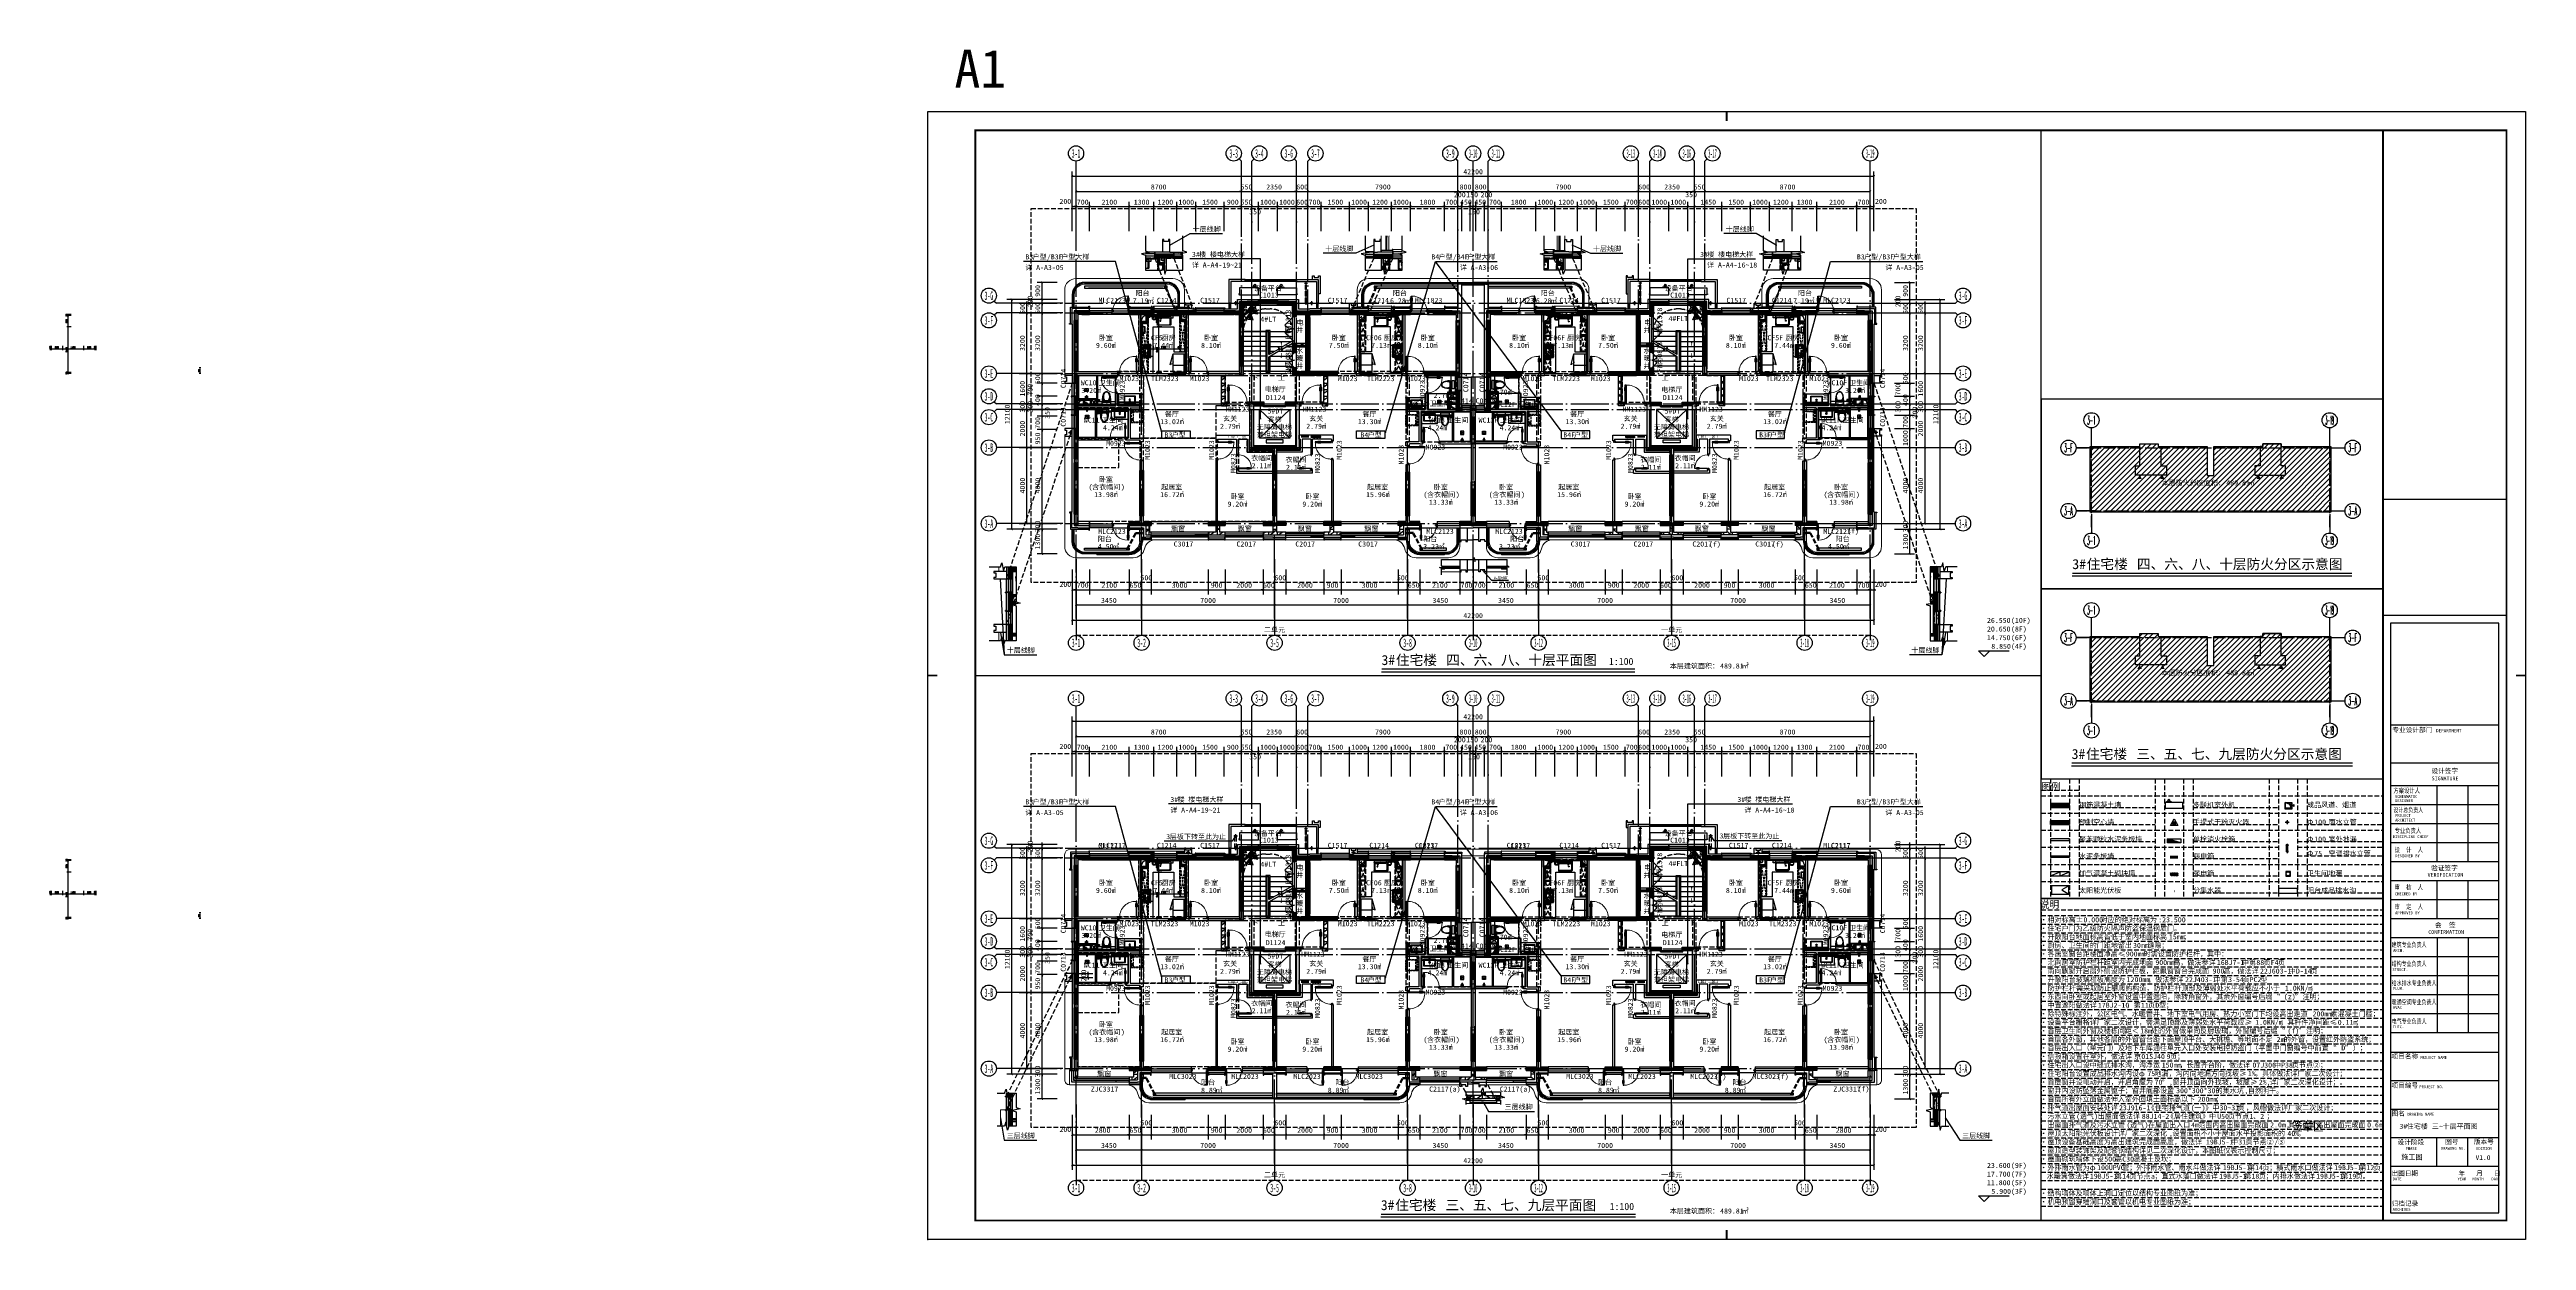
# Model space of a CAD drawing. Extents: x -46233 to 84150, y 109350 to 390860.
# Drawn here: x -46233 to 84150, y 218750 to 281460 of the extents above; entities that cross this region are included whole.
import ezdxf
from ezdxf.enums import TextEntityAlignment as Align
from ezdxf.xclip import XClip

# ---------------------------------------------------------------- set-up
doc = ezdxf.new("R2010")
doc.units = 0
doc.header["$LTSCALE"] = 1000
doc.header["$MEASUREMENT"] = 0
doc.header["$XCLIPFRAME"] = 0
for name, pattern in [('120-CF-3.1x2.3$0$DASH', [0.35, 0.25, -0.1]), ('120-WC-1.8x1.5+2.65x1.6$0$__DASH', [0.35, 0.25, -0.1]), ('120-墙体$0$120-墙体$0$DASH', [0.35, 0.25, -0.1]), ('120-墙体$0$DASH', [0.35, 0.25, -0.1]), ('125-CF-3.1x2.4$0$DASH', [0.35, 0.25, -0.1]), ('125-WC-2x1.6+2.65x1.6$0$__DASH', [0.35, 0.25, -0.1]), ('125-墙体$0$125-墙体$0$DASH', [0.35, 0.25, -0.1]), ('125-墙体$0$DASH', [0.35, 0.25, -0.1]), ('125-核心筒-标准层$0$DASH', [0.35, 0.25, -0.1]), ('3#-轴线$1$DOTE', [2.42, 2, -0.2, 0.02, -0.2]), ('3#楼J层线脚$0$DASH', [0.35, 0.25, -0.1]), ('3#楼J层线脚$0$DOTE', [2.42, 2, -0.2, 0.02, -0.2]), ('3#楼O层线脚$0$DASH', [0.35, 0.25, -0.1]), ('3#楼O层线脚$0$DOTE', [2.42, 2, -0.2, 0.02, -0.2]), ('__DASH', [0.35, 0.25, -0.1]), ('A1-无手签$0$ACAD_ISO07W100', [3, 0, -3]), ('DASH', [0.35, 0.25, -0.1]), ('DOTE', [2.42, 2, -0.2, 0.02, -0.2]), ('图例-修改$0$DASH', [0.35, 0.25, -0.1])]:
    doc.linetypes.add(name, pattern=pattern)
doc.layers.get('Defpoints').update_dxf_attribs({"color": 4, "linetype": 'DASH'})
for name, color, linetype in [('$1$A-ANNO-TEXT', 7, 'Continuous'), ('$6$A-ANNO-TEXT', 7, 'Continuous'), ('120+120-墙体-连接$0$A-COLU-CONC-HATC', 204, 'Continuous'), ('120+120-墙体-连接$0$A-FLOR-UNDR', 177, 'Continuous'), ('120+120-墙体-连接$0$A-WALL-BLOK', 131, 'Continuous'), ('120+120-墙体-连接$0$A-WALL-CONC', 9, 'Continuous'), ('120+120-墙体-连接$0$A-WALL-INSL', 241, 'Continuous'), ('120-CF-3.1x2.3$0$A-FLOR-SPCL', 225, 'Continuous'), ('120-J-MC$0$A-ANNO-HATC-SOLD', 252, 'Continuous'), ('120-J-MC$0$A-COLU-CONC-HATC', 204, 'Continuous'), ('120-J-MC$0$A-DOOR', 51, 'Continuous'), ('120-J-MC$0$A-FLOR-HRAL', 71, 'Continuous'), ('120-J-MC$0$A-WALL-BLOK', 131, 'Continuous'), ('120-J-MC$0$A-WALL-CONC', 9, 'Continuous'), ('120-J-MC$0$A-WALL-INSL', 241, 'Continuous'), ('120-MC编号-偶$0$$1$A-ANNO-TEXT', 255, 'Continuous'), ('120-MC编号-偶$0$$3$A-ANNO-TEXT', 255, 'Continuous'), ('120-MC编号-偶$0$$5$A-ANNO-TEXT', 255, 'Continuous'), ('120-MC编号-偶反$0$$1$A-ANNO-TEXT', 255, 'Continuous'), ('120-MC编号-偶反$0$$3$A-ANNO-TEXT', 255, 'Continuous'), ('120-MC编号-偶反$0$$5$A-ANNO-TEXT', 255, 'Continuous'), ('120-MC编号-奇$0$$1$A-ANNO-TEXT', 255, 'Continuous'), ('120-MC编号-奇$0$$3$A-ANNO-TEXT', 255, 'Continuous'), ('120-MC编号-奇$0$$5$A-ANNO-TEXT', 255, 'Continuous'), ('120-MC编号-奇反$0$$1$A-ANNO-TEXT', 255, 'Continuous'), ('120-MC编号-奇反$0$$3$A-ANNO-TEXT', 255, 'Continuous'), ('120-MC编号-奇反$0$$5$A-ANNO-TEXT', 255, 'Continuous'), ('120-O-MC$0$A-ANNO-HATC-SOLD', 252, 'Continuous'), ('120-O-MC$0$A-COLU-CONC-HATC', 204, 'Continuous'), ('120-O-MC$0$A-DOOR', 51, 'Continuous'), ('120-O-MC$0$A-FLOR-HRAL', 71, 'Continuous'), ('120-O-MC$0$A-WALL-BLOK', 131, 'Continuous'), ('120-O-MC$0$A-WALL-CONC', 9, 'Continuous'), ('120-O-MC$0$A-WALL-INSL', 241, 'Continuous'), ('120-WC-1.8x1.5+2.65x1.6$0$A-FLOR-SPCL', 225, 'Continuous'), ('120-WC-1.8x1.5+2.65x1.6$0$FF-FIXT', 31, 'Continuous'), ('120-WC-1.8x1.5+2.65x1.6$0$FF-洁具及配件', 31, 'Continuous'), ('120-墙体$0$$0$A-ANNO-TEXT', 3, 'Continuous'), ('120-墙体$0$110-墙体$0$A-FLOR-UNDR', 177, 'Continuous'), ('120-墙体$0$110-墙体$0$A-FURN-MOVE', 47, 'Continuous'), ('120-墙体$0$120-墙体$0$A-COLU-CONC-HATC', 204, 'Continuous'), ('120-墙体$0$120-墙体$0$A-DOOR', 51, 'Continuous'), ('120-墙体$0$120-墙体$0$A-FLOR-UNDR', 177, 'Continuous'), ('120-墙体$0$120-墙体$0$A-FURN-FIXD', 45, 'Continuous'), ('120-墙体$0$120-墙体$0$A-FURN-MOVE', 47, '120-墙体$0$120-墙体$0$DASH'), ('120-墙体$0$120-墙体$0$A-WALL-BLOK', 131, 'Continuous'), ('120-墙体$0$120-墙体$0$A-WALL-CONC', 9, 'Continuous'), ('120-墙体$0$120-墙体$0$A-WALL-INSL', 241, 'Continuous'), ('120-墙体$0$125-墙体$0$P-FIRE-FH', 1, 'Continuous'), ('120-墙体$0$A-COLU-CONC-HATC', 204, 'Continuous'), ('120-墙体$0$A-FLOR-HRAL', 71, 'Continuous'), ('120-墙体$0$A-FLOR-SPCL', 225, 'Continuous'), ('120-墙体$0$A-FLOR-UNDR', 177, 'Continuous'), ('120-墙体$0$A-WALL-BLOK', 131, 'Continuous'), ('120-墙体$0$A-WALL-STUD', 133, 'Continuous'), ('120-墙体$0$FF-固定家具(吊柜不落地、到顶)', 30, 'Continuous'), ('120-墙体$0$P-FIRE-FH', 1, 'Continuous'), ('120-文字-标$0$A-ANNO-TEXT', 7, 'Continuous'), ('120-文字-标反$0$A-ANNO-TEXT', 7, 'Continuous'), ('125-CF-3.1x2.4$0$A-FLOR-SPCL', 225, 'Continuous'), ('125-J-MC$0$A-ANNO-HATC-SOLD', 252, 'Continuous'), ('125-J-MC$0$A-COLU-CONC-HATC', 204, 'Continuous'), ('125-J-MC$0$A-DOOR', 51, 'Continuous'), ('125-J-MC$0$A-FLOR-HRAL', 71, 'Continuous'), ('125-J-MC$0$A-WALL-BLOK', 131, 'Continuous'), ('125-J-MC$0$A-WALL-CONC', 9, 'Continuous'), ('125-J-MC$0$A-WALL-INSL', 241, 'Continuous'), ('125-j-mc-山墙幕墙$0$A-WALL-INSL', 241, 'Continuous'), ('125-MC-交接$0$A-COLU-CONC-HATC', 204, 'Continuous'), ('125-MC-交接$0$A-WALL-BLOK', 131, 'Continuous'), ('125-MC-交接$0$A-WALL-INSL', 241, 'Continuous'), ('125-MC编号-偶$0$A-ANNO-TEXT', 255, 'Continuous'), ('125-MC编号-偶反$0$A-ANNO-TEXT', 255, 'Continuous'), ('125-MC编号-奇$0$A-ANNO-TEXT', 255, 'Continuous'), ('125-MC编号-奇反$0$A-ANNO-TEXT', 255, 'Continuous'), ('125-O-MC$0$A-ANNO-HATC-SOLD', 252, 'Continuous'), ('125-O-MC$0$A-COLU-CONC-HATC', 204, 'Continuous'), ('125-O-MC$0$A-DOOR', 51, 'Continuous'), ('125-O-MC$0$A-FLOR-HRAL', 71, 'Continuous'), ('125-O-MC$0$A-WALL-BLOK', 131, 'Continuous'), ('125-O-MC$0$A-WALL-CONC', 9, 'Continuous'), ('125-O-MC$0$A-WALL-INSL', 241, 'Continuous'), ('125-WC-2x1.6+2.65x1.6$0$A-FLOR-SPCL', 225, 'Continuous'), ('125-WC-2x1.6+2.65x1.6$0$FF-FIXT', 31, 'Continuous'), ('125-WC-2x1.6+2.65x1.6$0$FF-洁具及配件', 31, 'Continuous'), ('125-墙体$0$$0$A-ANNO-TEXT', 3, 'Continuous'), ('125-墙体$0$125-墙体$0$A-COLU-CONC-HATC', 204, 'Continuous'), ('125-墙体$0$125-墙体$0$A-DOOR', 51, 'Continuous'), ('125-墙体$0$125-墙体$0$A-FURN-MOVE', 47, '125-墙体$0$125-墙体$0$DASH'), ('125-墙体$0$125-墙体$0$A-WALL-BLOK', 131, 'Continuous'), ('125-墙体$0$125-墙体$0$A-WALL-CONC', 9, 'Continuous'), ('125-墙体$0$125-墙体$0$A-WALL-INSL', 241, 'Continuous'), ('125-墙体$0$A-COLU-CONC-HATC', 204, 'Continuous'), ('125-墙体$0$A-FLOR-SPCL', 225, 'Continuous'), ('125-墙体$0$A-FLOR-UNDR', 177, 'Continuous'), ('125-墙体$0$A-FURN-FIXD', 45, 'Continuous'), ('125-墙体$0$A-WALL-BLOK', 131, 'Continuous'), ('125-墙体$0$A-WALL-STUD', 133, 'Continuous'), ('125-墙体$0$DS-完成面', 20, 'Continuous'), ('125-墙体$0$P-FIRE-FH', 1, 'Continuous'), ('125-文字-标$0$A-ANNO-TEXT', 7, 'Continuous'), ('125-文字-标反$0$A-ANNO-TEXT', 7, 'Continuous'), ('125-核心筒-标准层$0$A-COLU-CONC-HATC', 204, 'Continuous'), ('125-核心筒-标准层$0$A-DOOR', 51, 'Continuous'), ('125-核心筒-标准层$0$A-FLOR-EVTR', 51, 'Continuous'), ('125-核心筒-标准层$0$A-FLOR-STRS', 51, 'Continuous'), ('125-核心筒-标准层$0$A-WALL-BLOK', 131, 'Continuous'), ('125-核心筒-标准层$0$A-WALL-CONC', 9, 'Continuous'), ('125-核心筒-标准层$0$A-WALL-INSL', 241, 'Continuous'), ('125-核心筒-标准层$0$EQUIP_消防', 7, 'Continuous'), ('125-核心筒-标准层$0$P-FIRE-FH', 1, 'Continuous'), ('125-核心筒-标准层$0$造甲村-建筑200户型底图$0$A-FURN', 8, 'Continuous'), ('3#-轴号$0$A-ANNO-AXIS-CIRC', 3, 'Continuous'), ('3#-轴号$0$A-ANNO-AXIS-TEXT', 7, 'Continuous'), ('3#-轴号$0$A-ANNO-DIMS', 3, 'Continuous'), ('3#-轴线$1$A-ANNO-DOTE', 10, '3#-轴线$1$DOTE'), ('3#楼J层线脚$0$A-00-HX-113-wall-01Y$0$HRAL', 31, 'Continuous'), ('3#楼J层线脚$0$A-00-HX-113-wall-01Y$0$SUPF', 151, 'Continuous'), ('3#楼J层线脚$0$A-FLOR-OVHD', 171, '3#楼J层线脚$0$DASH'), ('3#楼J层线脚$0$A-FLOR-UNDR', 177, 'Continuous'), ('3#楼J层线脚$0$bolibeiban剖', 4, 'Continuous'), ('3#楼O层线脚$0$A-00-HX-113-wall-01Y$0$HRAL', 31, 'Continuous'), ('3#楼O层线脚$0$A-00-HX-113-wall-01Y$0$SUPF', 151, 'Continuous'), ('3#楼O层线脚$0$A-FLOR-OVHD', 171, '3#楼O层线脚$0$DASH'), ('3#楼O层线脚$0$A-FLOR-UNDR', 177, 'Continuous'), ('3#楼O层线脚$0$bolibeiban剖', 4, 'Continuous'), ('A-00-HX-113-wall-01Y$0$HRAL', 31, 'Continuous'), ('A-00-HX-113-wall-01Y$0$SUPF', 151, 'Continuous'), ('A-ANNO-AXIS', 3, 'Continuous'), ('A-ANNO-AXIS-TEXT', 7, 'Continuous'), ('A-ANNO-DIMS', 3, 'Continuous'), ('A-ANNO-DOTE', 10, 'DOTE'), ('A-ANNO-HATC-PATT', 8, 'Continuous'), ('A-ANNO-LEVL', 3, 'Continuous'), ('A-ANNO-NOTE', 3, 'Continuous'), ('A-ANNO-SYMB', 3, 'Continuous'), ('A-ANNO-TEXT', 255, 'Continuous'), ('A-DRAN-SYMB', 243, 'Continuous'), ('A-WALL-INSL', 241, 'Continuous'), ('A1-无手签$0$A-ANNO-TTLB', 7, 'Continuous'), ('AXIS_TEXT', 7, 'Continuous'), ('DIM_LEAD', 3, 'Continuous'), ('DIM_SYMB', 3, 'Continuous'), ('PUB_TEXT', 7, 'Continuous'), ('S-ANNO-TEXT', 7, 'Continuous'), ('S-PC-FQ', 4, 'Continuous'), ('S-PC-FQ-WYQ', 4, 'Continuous'), ('住宅平面说明$0$A-ANNO-TEXT', 255, 'Continuous'), ('公区-MC编号-标$0$A-ANNO-TEXT', 255, 'Continuous'), ('公区-MC编号-标反$0$A-ANNO-TEXT', 255, 'Continuous'), ('公区-文字-标$0$A-ANNO-SYMB', 3, 'Continuous'), ('公区-文字-标$0$A-ANNO-TEXT', 7, 'Continuous'), ('公区-文字-标反$0$A-ANNO-SYMB', 3, 'Continuous'), ('公区-文字-标反$0$A-ANNO-TEXT', 7, 'Continuous'), ('可计入现浇段', 60, 'Continuous'), ('图例-修改$0$125-墙体$0$P-FIRE-FH', 1, 'Continuous'), ('图例-修改$0$A-ANNO-TEXT', 7, 'Continuous'), ('图例-修改$0$A-COLU-CONC-HATC', 204, 'Continuous'), ('图例-修改$0$A-DRAN-SYMB', 243, 'Continuous'), ('图例-修改$0$A-FLOR-SPCL', 225, 'Continuous'), ('图例-修改$0$A-FLOR-UNDR', 177, 'Continuous'), ('图例-修改$0$A-WALL-BLOK', 131, 'Continuous'), ('图例-修改$0$A-WALL-CONC', 9, 'Continuous'), ('图例-修改$0$EQUIP_消火栓', 1, 'Continuous'), ('图例-修改$0$EQUIP_消防', 1, 'Continuous'), ('图例-修改$0$GF-光伏组件', 204, 'Continuous'), ('图例-修改$0$S-PC-FQ-WYQ', 8, 'Continuous'), ('图例-修改$0$造甲村-建筑200户型底图$0$A-FURN', 8, 'Continuous'), ('图签$0$A-ANNO-TTLB', 7, 'Continuous')]:
    doc.layers.add(name, color=color, linetype=linetype)
for name, color, linetype, lineweight in [('1#2#住宅楼 平面图$0$A-00-15-1#-PM-2F$0$00-装饰-看', 46, 'Continuous', 5), ('125-核心筒-标准层$0$A-00-15-4#-PM-TF$0$00-装饰-剖', 241, 'Continuous', 5), ('125-核心筒-标准层$0$A-00-15-4#-PM-TF$0$00-装饰-看', 46, 'Continuous', 5), ('3#楼J层线脚$0$A-00-15-1#-PM-2F$0$00-装饰-看', 46, 'Continuous', 5), ('3#楼J层线脚$0$A-00-15-4#-PM-TF$0$00-装饰-看', 46, 'Continuous', 5), ('3#楼O层线脚$0$1#2#住宅楼 平面图$0$A-00-15-1#-PM-2F$0$00-装饰-看', 46, 'Continuous', 5), ('3#楼O层线脚$0$A-00-15-1#-PM-2F$0$00-装饰-看', 46, 'Continuous', 5), ('3#楼O层线脚$0$A-00-15-4#-PM-TF$0$00-装饰-看', 46, 'Continuous', 5), ('A-00-15-1#-PM-2F$0$00-装饰-看', 46, 'Continuous', 5), ('A-00-15-4#-PM-TF$0$00-装饰-看', 46, 'Continuous', 5), ('图签$0$PUB_TEXT', 7, 'Continuous', 30)]:
    doc.layers.add(name, color=color, linetype=linetype, lineweight=lineweight)
for name, color, linetype, plot in [('120-墙体$0$A-DOOR', 51, 'Continuous', False), ('125-墙体$0$A-DOOR', 51, 'Continuous', False), ('图签$0$HIDDENLINE', 250, 'Continuous', False)]:
    doc.layers.add(name, color=color, linetype=linetype, plot=plot)
doc.layers.add('A1-无手签$0$签章区', color=240, linetype='A1-无手签$0$ACAD_ISO07W100', lineweight=0, plot=False)
doc.styles.add('120-CF-3.1x2.3$0$地上图例$0$厨、卫01$0$08.60厨卫$0$Standard', font='simhei.ttf')
doc.styles.add('120-MC编号-偶$0$Standard', font='')
doc.styles.add('120-MC编号-偶反$0$Standard', font='')
doc.styles.add('120-MC编号-奇$0$Standard', font='')
doc.styles.add('120-MC编号-奇反$0$Standard', font='')
doc.styles.add('120-墙体$0$Standard', font='')
doc.styles.add('120-文字-标$0$Standard', font='')
doc.styles.add('120-文字-标反$0$Standard', font='')
doc.styles.add('125-CF-3.1X2.4$0$_TCH_DIM_T3', font='SIMPLEX', dxfattribs={"width": 0.705882, "bigfont": 'GBCBIG'})
doc.styles.add('125-CF-3.1x2.4$0$地上图例$0$厨、卫01$0$08.60厨卫$0$Standard', font='simhei.ttf')
doc.styles.add('125-MC编号-偶$0$Standard', font='')
doc.styles.add('125-MC编号-偶反$0$Standard', font='')
doc.styles.add('125-MC编号-奇$0$Standard', font='')
doc.styles.add('125-MC编号-奇反$0$Standard', font='')
doc.styles.add('125-墙体$0$Standard', font='')
doc.styles.add('125-文字-标$0$Standard', font='')
doc.styles.add('125-文字-标反$0$Standard', font='')
doc.styles.add('125-核心筒-标准层$0$_TCH_DIM_T3', font='SIMPLEX', dxfattribs={"width": 0.705882, "bigfont": 'GBCBIG'})
doc.styles.add('3#-轴号$0$_TCH_AXIS', font='')
doc.styles.add('3#-轴号$0$_TCH_DIM_T3', font='')
doc.styles.add('_TCH_AXIS', font='COMPLEX', dxfattribs={"bigfont": 'GBCBIG'})
doc.styles.add('_TCH_DIM', font='')
doc.styles.add('_TCH_DIM_T3', font='')
doc.styles.add('A1-无手签$0$仿宋', font='simfang.ttf')
doc.styles.add('A1-无手签$0$黑体', font='simhei.ttf')
doc.styles.add('COMPLEX', font='COMPLEX')
doc.styles.get("Standard").update_dxf_attribs({"font": ''})
doc.styles.add('住宅平面说明$0$Standard', font='')
doc.styles.add('公区-MC编号-标$0$Standard', font='')
doc.styles.add('公区-MC编号-标反$0$Standard', font='')
doc.styles.add('公区-文字-标$0$_TCH_DIM', font='')
doc.styles.add('公区-文字-标$0$Standard', font='')
doc.styles.add('公区-文字-标反$0$_TCH_DIM', font='')
doc.styles.add('公区-文字-标反$0$Standard', font='')
doc.styles.add('图例-修改$0$125-墙体$0$地上图例$0$平面图框$0$Style-ENGINEERING_1', font='simhei.ttf')
doc.styles.add('图例-修改$0$Standard', font='')
doc.styles.add('图例-修改$0$地上图例$0$厨、卫01$0$08.60厨卫$0$Standard', font='simhei.ttf')
doc.styles.add('图签$0$03_F标_dims$0$_TCH_DIM', font='')
doc.styles.add('图签$0$楷体', font='simkai.ttf')
doc.styles.add('图签$0$黑体', font='simhei.ttf')
doc.styles.get('120-MC编号-偶$0$Standard').set_extended_font_data('SimSun')
doc.styles.get('120-MC编号-偶反$0$Standard').set_extended_font_data('SimSun')
doc.styles.get('120-MC编号-奇$0$Standard').set_extended_font_data('SimSun')
doc.styles.get('120-MC编号-奇反$0$Standard').set_extended_font_data('SimSun')
doc.styles.get('120-墙体$0$Standard').set_extended_font_data('SimSun')
doc.styles.get('120-文字-标$0$Standard').set_extended_font_data('SimSun')
doc.styles.get('120-文字-标反$0$Standard').set_extended_font_data('SimSun')
doc.styles.get('125-MC编号-偶$0$Standard').set_extended_font_data('SimSun')
doc.styles.get('125-MC编号-偶反$0$Standard').set_extended_font_data('SimSun')
doc.styles.get('125-MC编号-奇$0$Standard').set_extended_font_data('SimSun')
doc.styles.get('125-MC编号-奇反$0$Standard').set_extended_font_data('SimSun')
doc.styles.get('125-墙体$0$Standard').set_extended_font_data('SimSun')
doc.styles.get('125-文字-标$0$Standard').set_extended_font_data('SimSun')
doc.styles.get('125-文字-标反$0$Standard').set_extended_font_data('SimSun')
doc.styles.get('3#-轴号$0$_TCH_AXIS').set_extended_font_data('SimSun')
doc.styles.get('3#-轴号$0$_TCH_DIM_T3').set_extended_font_data('SimSun')
doc.styles.get('_TCH_DIM').set_extended_font_data('SimSun')
doc.styles.get('_TCH_DIM_T3').set_extended_font_data('SimSun')
doc.styles.get('Standard').set_extended_font_data('SimSun')
doc.styles.get('住宅平面说明$0$Standard').set_extended_font_data('SimSun')
doc.styles.get('公区-MC编号-标$0$Standard').set_extended_font_data('SimSun')
doc.styles.get('公区-MC编号-标反$0$Standard').set_extended_font_data('SimSun')
doc.styles.get('公区-文字-标$0$_TCH_DIM').set_extended_font_data('SimSun')
doc.styles.get('公区-文字-标$0$Standard').set_extended_font_data('SimSun')
doc.styles.get('公区-文字-标反$0$_TCH_DIM').set_extended_font_data('SimSun')
doc.styles.get('公区-文字-标反$0$Standard').set_extended_font_data('SimSun')
doc.styles.get('图例-修改$0$Standard').set_extended_font_data('SimSun')
doc.styles.get('图签$0$03_F标_dims$0$_TCH_DIM').set_extended_font_data('SimSun')
doc.dimstyles.new('125-CF-3.1X2.4$0$_TCH_ARCH&&30', dxfattribs={"dimtxt": 89.25, "dimasz": 30, "dimexe": 75, "dimexo": 90, "dimgap": 37.875, "dimtad": 1, "dimdec": 0, "dimzin": 0, "dimdsep": 46, "dimtxsty": '125-CF-3.1X2.4$0$_TCH_DIM_T3', "dimblk": '125-CF-3.1x2.4$1$_ArchTick', "dimcen": 0.09, "dimclrt": 7, "dimazin": 2, "dimtfac": 1, "dimtdec": 0, "dimtix": 1, "dimtmove": 2, "dimatfit": 3, "dimfxl": 100, "dimtolj": 1, "dimtzin": 0, "dimarcsym": 0})
doc.dimstyles.new('125-核心筒-标准层$0$_TCH_ARCH&&20', dxfattribs={"dimtxt": 59.5, "dimasz": 20, "dimexe": 50, "dimexo": 60, "dimgap": 25.25, "dimtad": 1, "dimdec": 0, "dimzin": 0, "dimdsep": 46, "dimtxsty": '125-核心筒-标准层$0$_TCH_DIM_T3', "dimblk": '125-核心筒-标准层$0$_ArchTick', "dimcen": 0.09, "dimclrt": 7, "dimazin": 2, "dimtfac": 1, "dimtdec": 0, "dimtix": 1, "dimtmove": 2, "dimatfit": 3, "dimfxl": 100, "dimtolj": 1, "dimtzin": 0, "dimarcsym": 0})
doc.dimstyles.new('3#-轴号$0$_TCH_ARCH&&100', dxfattribs={"dimtxt": 264.345992, "dimasz": 100, "dimexe": 250, "dimexo": 300, "dimgap": 100, "dimtad": 1, "dimdec": 0, "dimzin": 0, "dimdsep": 46, "dimtxsty": '3#-轴号$0$_TCH_DIM_T3', "dimblk": '3#-轴号$0$_ArchTick', "dimcen": 0.09, "dimclrt": 7, "dimazin": 2, "dimtfac": 1, "dimtdec": 0, "dimtix": 1, "dimtmove": 2, "dimatfit": 3, "dimfxl": 100, "dimtolj": 1, "dimtzin": 0, "dimarcsym": 0})
doc.dimstyles.new('_TCH_ARCH&&100', dxfattribs={"dimtxt": 264.345992, "dimasz": 100, "dimexe": 250, "dimexo": 300, "dimgap": 100, "dimtad": 1, "dimdec": 0, "dimzin": 0, "dimdsep": 46, "dimtxsty": '_TCH_DIM_T3', "dimblk": 'ARCHTICK', "dimcen": 0.09, "dimclrt": 7, "dimazin": 2, "dimtfac": 1, "dimtdec": 0, "dimtix": 1, "dimtmove": 2, "dimatfit": 3, "dimfxl": 100, "dimtolj": 1, "dimtzin": 0, "dimarcsym": 0})
pattern_1 = [(0, (0, 0), (0, 350), []), (37.875, (400, 0), (-169.6153, 218.0767), []), (90, (400, 0), (-450, 3e-14), [])]
pattern_2 = [(225, (-1337723.929, -290791.149), (6.629126075, -6.62912607), []), (315, (-1337723.929, -290791.149), (6.62912607, 6.629126075), [])]
pattern_3 = [(225, (-1337723.929, -290666.487), (6.629126075, -6.62912607), []), (315, (-1337723.929, -290666.487), (6.62912607, 6.629126075), [])]
pattern_4 = [(45, (16.99, 14.34), (-50, 50), [16, -54.7107]), (135, (128.304, 14.34), (-50, -50), [16, -54.7107])]
pattern_5 = [(45, (-38543.802, -6842.639), (-17.67767, 17.67767), [])]
pattern_6 = [(135, (-880806.25, 675689.564), (-26.9407684, -26.9407684), []), (225, (-880806.25, 675689.564), (26.9407684, -26.9407684), [])]
pattern_7 = [(135, (-880956.25, 675689.564), (-26.9407684, -26.9407684), []), (225, (-880956.25, 675689.564), (26.9407684, -26.9407684), [])]
pattern_8 = [(135, (-859214.426, 676639.665), (-26.9407684, -26.9407684), []), (225, (-859214.426, 676639.665), (26.9407684, -26.9407684), [])]
pattern_9 = [(135, (-859364.426, 676639.665), (-26.9407684, -26.9407684), []), (225, (-859364.426, 676639.665), (26.9407684, -26.9407684), [])]
pattern_10 = [(225, (-502401.22, -861352.4), (26.9407684, -26.9407684), []), (315, (-502401.22, -861352.4), (26.9407684, 26.9407684), [])]
pattern_11 = [(225, (-502401.22, -861502.4), (26.9407684, -26.9407684), []), (315, (-502401.22, -861502.4), (26.9407684, 26.9407684), [])]
pattern_12 = [(269.9942905, (258834.098, 2761417.068), (10.823449013, -18.751078648), [12.5, -25]), (29.9942905, (258834.098, 2761417.068), (10.82718595, 18.748921125), [12.5, -25]), (329.9942905, (258834.098, 2761417.068), (21.650634963, -0.002157522), [-25, 12.5])]
pattern_13 = [(225, (-539005.19, -689764.16), (26.9407684, -26.9407684), []), (315, (-539005.19, -689764.16), (26.9407684, 26.9407684), [])]
pattern_14 = [(225, (-539005.19, -689914.16), (26.9407684, -26.9407684), []), (315, (-539005.19, -689914.16), (26.9407684, 26.9407684), [])]
pattern_15 = [(269.9942905, (222230.131, 2933005.307), (10.823449013, -18.751078648), [12.5, -25]), (29.9942905, (222230.131, 2933005.307), (10.82718595, 18.748921125), [12.5, -25]), (329.9942905, (222230.131, 2933005.307), (21.650634963, -0.002157522), [-25, 12.5])]

# ---------------------------------------------------------------- blocks, each defined once
blk = doc.blocks.new('125-O-MC$0$BGBFG')
at = {"layer": '125-O-MC$0$A-FLOR-HRAL'}
blk.add_lwpolyline([(0, 0), (700, 0), (700, -60), (0, -60)], close=True, dxfattribs=at)
blk.add_lwpolyline([(700, 0), (700, -90)], dxfattribs=at)
blk = doc.blocks.new('125-O-MC$0$$DorLib2D$00000009')
for p, q in [((-0.49, 0.08), (-0.45, 0.08)), ((-0.49, 0), (-0.49, 0.08)), ((-0.45, 0.08), (-0.45, 0.04)), ((-0.45, 0.04), (-0.41, 0.04)), ((-0.41, 0.04), (-0.41, 0)), ((0.41, 0.78), (0.38, 0.78)), ((0.41, 0.62), (0.38, 0.62)), ((0.41, 0.91), (0.41, 0.08)), ((0.45, 0.91), (0.41, 0.91)), ((0.41, 0.08), (0.45, 0.08)), ((0.45, 0.04), (0.41, 0.04)), ((0.41, 0.04), (0.41, 0)), ((0.45, 0.08), (0.45, 0.91)), ((0.49, 0.78), (0.45, 0.78)), ((0.49, 0.62), (0.45, 0.62)), ((0.5, 0.08), (0.45, 0.08)), ((0.45, 0.08), (0.45, 0.04)), ((0.5, 0), (0.5, 0.08)), ((-0.49, 0), (-0.49, 0)), ((-0.41, 0), (-0.49, 0)), ((0.41, 0), (0.5, 0)), ((0.5, 0), (0.5, 0))]:
    blk.add_line(p, q)
at = {"lineweight": 13}
for p, q in [((0.38, 0.78), (0.38, 0.62)), ((0.49, 0.78), (0.49, 0.62))]:
    blk.add_line(p, q, dxfattribs=at)
blk.add_arc((0.37, 0.08), 0.825, 87.134, 180.0717, dxfattribs=at)
blk = doc.blocks.new('125-O-MC$0$$TCHSYS$WIN2D')
for p, q in [((-0.5, 0.5), (0.5, 0.5)), ((-0.5, 0.5), (-0.5, -0.5)), ((0.5, 0.167), (-0.5, 0.167)), ((0.5, 0.5), (0.5, -0.5)), ((0.5, -0.167), (-0.5, -0.167)), ((-0.5, -0.5), (0.5, -0.5))]:
    blk.add_line(p, q)
blk = doc.blocks.new('125-O-MC$0$$WINLIB2D$00000001')
at = {"color": 0}
for points in [[(-0.5, 0.5), (-0.5, -0.5)], [(-0.5, 0.5), (0.5, 0.5)], [(0.5, -0.5), (0.5, 0.5)], [(0.5, 0.167), (-0.5, 0.167)], [(0.5, -0.167), (-0.5, -0.167)], [(-0.5, -0.5), (0.5, -0.5)]]:
    blk.add_lwpolyline(points, dxfattribs=at)
blk = doc.blocks.new('125-O-MC')
at = {"layer": '125-O-MC$0$A-COLU-CONC-HATC'}
h = blk.add_hatch(dxfattribs=at)
h.set_pattern_fill('空心砖', color=256, scale=100, style=0)
h.set_pattern_definition(pattern_1)
h.paths.add_polyline_path([(3670, -11200), (3670, -11700), (3870, -11550), (3870, -11200)])
h = blk.add_hatch(dxfattribs=at)
h.set_pattern_fill('空心砖', color=256, scale=100, style=0)
h.set_pattern_definition(pattern_1)
h.paths.add_polyline_path([(3670, -11700), (3950, -11700), (3950, -11550), (3870, -11550)])
h = blk.add_hatch(dxfattribs=at)
h.set_pattern_fill('空心砖', color=256, scale=100, style=0)
h.set_pattern_definition(pattern_1)
h.paths.add_polyline_path([(7350, -11550), (6950, -11550), (6950, -11700), (7450, -11700), (7450, -11600)])
h = blk.add_hatch(dxfattribs=at)
h.set_pattern_fill('空心砖', color=256, scale=100, style=0)
h.set_pattern_definition(pattern_1)
h.paths.add_polyline_path([(7350, -11200), (7350, -11550), (7450, -11600), (7550, -11550), (7550, -11200)])
h = blk.add_hatch(dxfattribs=at)
h.set_pattern_fill('空心砖', color=256, scale=100, style=0)
h.set_pattern_definition(pattern_1)
h.paths.add_polyline_path([(7450, -11700), (7850, -11700), (7850, -11550), (7550, -11550), (7450, -11600)])
h = blk.add_hatch(dxfattribs=at)
h.set_pattern_fill('空心砖', color=256, scale=100, style=0)
h.set_pattern_definition(pattern_1)
h.paths.add_polyline_path([(10350, -11550), (9850, -11550), (9850, -11700), (10350, -11700)])
at = {"layer": '125-O-MC$0$A-ANNO-HATC-SOLD'}
for points in [[(3950, -11000), (6950, -11000)], [(7850, -11000), (9850, -11000)]]:
    blk.add_lwpolyline(points, dxfattribs=at)
at = {"layer": '125-O-MC$0$A-DOOR'}
for p, q in [((1900, 220), (2800, 220)), ((1900, -11320), (2800, -11320))]:
    blk.add_line(p, q, dxfattribs=at)
at = {"layer": '125-O-MC$0$A-FLOR-HRAL'}
blk.add_lwpolyline([(6300, -50), (7800, -50), (7800, -100), (6300, -100)], close=True, dxfattribs=at)
at = {"layer": '125-O-MC$0$A-WALL-BLOK'}
for p, q in [((700, -100), (700, 100)), ((2800, -100), (2800, 100)), ((700, -11000), (100, -11000)), ((100, -11000), (100, -11200)), ((100, -11200), (700, -11200)), ((700, -11200), (700, -11000)), ((2800, -11200), (2800, -11000)), ((3670, -11200), (3670, -11700)), ((3870, -11200), (3670, -11200)), ((3670, -11700), (3950, -11700)), ((3870, -11200), (3870, -11550)), ((3950, -11550), (3870, -11550)), ((3950, -11700), (3950, -11550)), ((7350, -11550), (6950, -11550)), ((6950, -11550), (6950, -11700)), ((6950, -11700), (7450, -11700)), ((7350, -11200), (7350, -11550)), ((7550, -11200), (7350, -11200)), ((7450, -11700), (7850, -11700)), ((7550, -11200), (7550, -11550)), ((7850, -11550), (7550, -11550)), ((7850, -11700), (7850, -11550)), ((10350, -11550), (9850, -11550)), ((9850, -11550), (9850, -11700)), ((9850, -11700), (10350, -11700))]:
    blk.add_line(p, q, dxfattribs=at)
at = {"layer": '125-O-MC$0$A-WALL-CONC'}
for p, q in [((6300, 100), (6300, -100)), ((7800, 100), (7800, -100))]:
    blk.add_line(p, q, dxfattribs=at)
at = {"layer": '125-O-MC$0$A-WALL-INSL'}
for p, q in [((100, -11320), (700, -11320)), ((700, -11320), (700, -11200)), ((3950, -11820), (3950, -11700)), ((6950, -11820), (6950, -11700)), ((7850, -11820), (7850, -11700)), ((9850, -11820), (9850, -11700)), ((3950, -11820), (3670, -11820)), ((7450, -11820), (6950, -11820)), ((7850, -11820), (7450, -11820)), ((10350, -11820), (9850, -11820))]:
    blk.add_line(p, q, dxfattribs=at)
for points in [[(700, 100), (700, 220), (-220, 220), (-220, -600), (-200, -600), (-200, -3700), (-100, -3700)], [(2800, 100), (2800, 220), (4100, 220), (4100, 100)], [(5300, 100), (5300, 220), (6100, 220), (6100, 200), (6300, 200), (6300, 100)], [(7800, 100), (7800, 200), (8050, 200)], [(-100, -5400), (-200, -5400), (-200, -4400), (-100, -4400)], [(100, -11320), (-220, -11320), (-220, -10500), (-200, -10500), (-200, -6100), (-100, -6100)], [(2800, -11200), (2800, -11320), (3550, -11320), (3550, -11820), (3670, -11820)]]:
    blk.add_lwpolyline(points, dxfattribs=at)
for p in [(3950, -11730), (7850, -11730)]:
    blk.add_blockref('125-O-MC$0$BGBFG', p)
at = {"xscale": -1}
blk.add_blockref('125-O-MC$0$BGBFG', (6950, -11730), dxfattribs=at)
at = {"layer": '125-O-MC$0$A-DOOR', "zscale": 320}
for name, p, xscale, yscale in [('125-O-MC$0$$TCHSYS$WIN2D', (1300, 60), -1200, -320), ('125-O-MC$0$$DorLib2D$00000009', (2350, 60), 900, 900), ('125-O-MC$0$$TCHSYS$WIN2D', (1300, -11160), -1200, 320), ('125-O-MC$0$$DorLib2D$00000009', (2350, -11160), 900, -900)]:
    blk.add_blockref(name, p, dxfattribs=dict(at, xscale=xscale, yscale=yscale))
at = {"layer": '125-O-MC$0$A-DOOR', "rotation": 180}
for name, p, xscale, yscale, zscale in [('125-O-MC$0$$TCHSYS$WIN2D', (7050, 50), -1500, 300, 300), ('125-O-MC$0$$WINLIB2D$00000001', (5450, -11685), 3000, -270, 270), ('125-O-MC$0$$WINLIB2D$00000001', (8850, -11685), 1999.827914118767, -270, 270)]:
    blk.add_blockref(name, p, dxfattribs=dict(at, xscale=xscale, yscale=yscale, zscale=zscale))
blk = doc.blocks.new('120-O-MC$0$BGBFG')
at = {"layer": '120-O-MC$0$A-FLOR-HRAL'}
blk.add_lwpolyline([(0, 0), (700, 0), (700, -60), (0, -60)], close=True, dxfattribs=at)
blk.add_lwpolyline([(700, 0), (700, -90)], dxfattribs=at)
blk = doc.blocks.new('120-O-MC$0$$TCHSYS$WIN2D')
for p, q in [((-0.5, 0.5), (0.5, 0.5)), ((-0.5, 0.5), (-0.5, -0.5)), ((0.5, 0.5), (0.5, -0.5)), ((0.5, 0.167), (-0.5, 0.167)), ((0.5, -0.167), (-0.5, -0.167)), ((-0.5, -0.5), (0.5, -0.5))]:
    blk.add_line(p, q)
blk = doc.blocks.new('120-O-MC$0$$DorLib2D$00000009')
for p, q in [((-0.49, 0.08), (-0.45, 0.08)), ((-0.49, 0), (-0.49, 0.08)), ((-0.45, 0.08), (-0.45, 0.04)), ((-0.45, 0.04), (-0.41, 0.04)), ((-0.41, 0.04), (-0.41, 0)), ((0.41, 0.78), (0.38, 0.78)), ((0.41, 0.62), (0.38, 0.62)), ((0.41, 0.91), (0.41, 0.08)), ((0.45, 0.91), (0.41, 0.91)), ((0.41, 0.08), (0.45, 0.08)), ((0.45, 0.04), (0.41, 0.04)), ((0.41, 0.04), (0.41, 0)), ((0.45, 0.08), (0.45, 0.91)), ((0.49, 0.78), (0.45, 0.78)), ((0.49, 0.62), (0.45, 0.62)), ((0.5, 0.08), (0.45, 0.08)), ((0.45, 0.08), (0.45, 0.04)), ((0.5, 0), (0.5, 0.08)), ((-0.49, 0), (-0.49, 0)), ((-0.41, 0), (-0.49, 0)), ((0.41, 0), (0.5, 0)), ((0.5, 0), (0.5, 0))]:
    blk.add_line(p, q)
at = {"lineweight": 13}
for p, q in [((0.38, 0.78), (0.38, 0.62)), ((0.49, 0.78), (0.49, 0.62))]:
    blk.add_line(p, q, dxfattribs=at)
blk.add_arc((0.37, 0.08), 0.825, 87.134, 180.0717, dxfattribs=at)
blk = doc.blocks.new('120-O-MC')
at = {"layer": '120-O-MC$0$A-COLU-CONC-HATC'}
h = blk.add_hatch(dxfattribs=at)
h.set_pattern_fill('空心砖', color=256, scale=100, style=0)
h.set_pattern_definition(pattern_1)
h.paths.add_polyline_path([(-9550, -11700.000521), (-9050, -11700.000521), (-9050, -11550.000521), (-9550, -11550.000521)])
h = blk.add_hatch(dxfattribs=at)
h.set_pattern_fill('空心砖', color=256, scale=100, style=0)
h.set_pattern_definition(pattern_1)
h.paths.add_polyline_path([(-6750, -11550.000521), (-7050, -11550.000521), (-7050, -11700.000521), (-6650, -11700.000521), (-6650, -11600.000521)])
h = blk.add_hatch(dxfattribs=at)
h.set_pattern_fill('空心砖', color=256, scale=100, style=0)
h.set_pattern_definition(pattern_1)
h.paths.add_polyline_path([(-6750, -11200.000521), (-6750, -11550.000521), (-6650, -11600.000521), (-6550, -11550.000521), (-6550, -11200.000521)])
h = blk.add_hatch(dxfattribs=at)
h.set_pattern_fill('空心砖', color=256, scale=100, style=0)
h.set_pattern_definition(pattern_1)
h.paths.add_polyline_path([(-6650, -11700.000521), (-6150, -11700.000521), (-6150, -11550.000521), (-6550, -11550.000521), (-6650, -11600.000521)])
h = blk.add_hatch(dxfattribs=at)
h.set_pattern_fill('空心砖', color=256, scale=100, style=0)
h.set_pattern_definition(pattern_1)
h.paths.add_polyline_path([(-3070, -11550.000521), (-3150, -11550.000521), (-3150, -11700.000521), (-2870, -11700.000521)])
h = blk.add_hatch(dxfattribs=at)
h.set_pattern_fill('空心砖', color=256, scale=100, style=0)
h.set_pattern_definition(pattern_1)
h.paths.add_polyline_path([(-3070, -11200.000521), (-3070, -11550.000521), (-2870, -11700.000521), (-2870, -11200.000521)])
at = {"layer": '120-O-MC$0$A-ANNO-HATC-SOLD'}
for points in [[(-9050, -11000), (-7050, -11000)], [(-6150, -11000), (-3150, -11000)]]:
    blk.add_lwpolyline(points, dxfattribs=at)
at = {"layer": '120-O-MC$0$A-DOOR'}
for p, q in [((-2500, 219.999479), (-1600, 219.999479)), ((-2000, -11320.000521), (-1100, -11320.000521))]:
    blk.add_line(p, q, dxfattribs=at)
at = {"layer": '120-O-MC$0$A-WALL-BLOK'}
for p, q in [((-9050, -11550.000521), (-9550, -11550.000521)), ((-9550, -11700.000521), (-9050, -11700.000521)), ((-9050, -11700.000521), (-9050, -11550.000521)), ((-6750, -11550.000521), (-7050, -11550.000521)), ((-7050, -11550.000521), (-7050, -11700.000521)), ((-7050, -11700.000521), (-6650, -11700.000521)), ((-6750, -11200.000521), (-6750, -11550.000521)), ((-6550, -11200.000521), (-6750, -11200.000521)), ((-6650, -11700.000521), (-6150, -11700.000521)), ((-6550, -11200.000521), (-6550, -11550.000521)), ((-6150, -11550.000521), (-6550, -11550.000521)), ((-6150, -11700.000521), (-6150, -11550.000521)), ((-3070, -11550.000521), (-3150, -11550.000521)), ((-3150, -11550.000521), (-3150, -11700.000521)), ((-3150, -11700.000521), (-2870, -11700.000521)), ((-3070, -11200.000521), (-3070, -11550.000521)), ((-2870, -11200.000521), (-3070, -11200.000521)), ((-2870, -11200.000521), (-2870, -11700.000521))]:
    blk.add_line(p, q, dxfattribs=at)
at = {"layer": '120-O-MC$0$A-WALL-CONC'}
for p, q in [((-2500, -100.000521), (-2500, 99.999479)), ((-700, -100.000521), (-700, 99.999479)), ((-2000, -11200.000521), (-2000, -11000.000521)), ((100, -11200.000521), (100, -11000.000521))]:
    blk.add_line(p, q, dxfattribs=at)
at = {"layer": '120-O-MC$0$A-WALL-INSL'}
for p, q in [((-9050, -11820.000521), (-9050, -11700.000521)), ((-7050, -11820.000521), (-7050, -11700.000521)), ((-6150, -11820.000521), (-6150, -11700.000521)), ((-3150, -11820.000521), (-3150, -11700.000521)), ((-9550, -11820.000521), (-9050, -11820.000521)), ((-7050, -11820.000521), (-6650, -11820.000521)), ((-6650, -11820.000521), (-6150, -11820.000521)), ((-3150, -11820.000521), (-2870, -11820.000521))]:
    blk.add_line(p, q, dxfattribs=at)
for points in [[(-5700, 100), (-5699.964208, 199.999479), (-5500, 199.999479), (-5500, 219.999809), (-4700, 220), (-4700, 100)], [(-2500.020238, 99.471964), (-2500.020238, 220), (-3500, 220), (-3500, 100)], [(100, -3400), (200, -3400), (200, 219.999479), (-700, 219.999479), (-700, 99.999479)], [(200, -5000), (200, -4100), (100, -4100)], [(-2870, -11820.000521), (-2750, -11820.000521), (-2750, -11320.000521), (-2000, -11320.000521), (-2000, -11200.000521)], [(100, -11200), (100, -11320.000521), (800, -11320.000521)]]:
    blk.add_lwpolyline(points, dxfattribs=at)
at = {"xscale": -1}
for p in [(-7050, -11730.000521), (-3150, -11730.000521)]:
    blk.add_blockref('120-O-MC$0$BGBFG', p, dxfattribs=at)
blk.add_blockref('120-O-MC$0$BGBFG', (-6150, -11730.000521))
at = {"layer": '120-O-MC$0$A-DOOR'}
for name, p, xscale, yscale, zscale in [('120-O-MC$0$$DorLib2D$00000009', (-2050, 59.999479), -900, 900, 320), ('120-O-MC$0$$TCHSYS$WIN2D', (-1150, 59.999479), 900, 320, 320), ('120-O-MC$0$$TCHSYS$WIN2D', (-8050, -11685.000521), 2000, -270, 270), ('120-O-MC$0$$TCHSYS$WIN2D', (-4650, -11685.000521), 3000, -270, 270), ('120-O-MC$0$$DorLib2D$00000009', (-1550, -11160.000521), -900, -900, 320), ('120-O-MC$0$$TCHSYS$WIN2D', (-500, -11160.000521), 1200, 320, 320)]:
    blk.add_blockref(name, p, dxfattribs=dict(at, xscale=xscale, yscale=yscale, zscale=zscale))
blk = doc.blocks.new('125-MC-交接')
at = {"layer": '125-MC-交接$0$A-COLU-CONC-HATC'}
h = blk.add_hatch(dxfattribs=at)
h.set_pattern_fill('空心砖', color=256, scale=100, style=0)
h.set_pattern_definition(pattern_1)
h.paths.add_polyline_path([(-100, -100), (-100, -450), (0, -500), (100, -450), (100, -100)])
h = blk.add_hatch(dxfattribs=at)
h.set_pattern_fill('空心砖', color=256, scale=100, style=0)
h.set_pattern_definition(pattern_1)
h.paths.add_polyline_path([(-100, -450), (-100, -600), (0, -600), (0, -500)])
h = blk.add_hatch(dxfattribs=at)
h.set_pattern_fill('空心砖', color=256, scale=100, style=0)
h.set_pattern_definition(pattern_1)
h.paths.add_polyline_path([(0, -500), (0, -600), (100, -600), (100, -450)])
at = {"layer": '125-MC-交接$0$A-WALL-BLOK'}
for p, q in [((-100, -100), (-100, -450)), ((100, -100), (-100, -100)), ((-100, -450), (-100, -450)), ((-100, -600), (0, -600)), ((0, -600), (100, -600)), ((100, -100), (100, -450)), ((100, -450), (100, -450))]:
    blk.add_line(p, q, dxfattribs=at)
at = {"layer": '125-MC-交接$0$A-WALL-INSL'}
for p, q in [((-100, -720), (0, -720)), ((0, -720), (100, -720))]:
    blk.add_line(p, q, dxfattribs=at)
blk = doc.blocks.new('125-J-MC$0$BGBFG')
at = {"layer": '125-J-MC$0$A-FLOR-HRAL'}
blk.add_lwpolyline([(0, 0), (700, 0), (700, -60), (0, -60)], close=True, dxfattribs=at)
blk.add_lwpolyline([(700, 0), (700, -90)], dxfattribs=at)
blk = doc.blocks.new('125-J-MC$0$$DorLib2D$00000009')
for p, q in [((-0.49, 0.08), (-0.45, 0.08)), ((-0.49, 0), (-0.49, 0.08)), ((-0.45, 0.08), (-0.45, 0.04)), ((-0.45, 0.04), (-0.41, 0.04)), ((-0.41, 0.04), (-0.41, 0)), ((0.41, 0.78), (0.38, 0.78)), ((0.41, 0.62), (0.38, 0.62)), ((0.41, 0.91), (0.41, 0.08)), ((0.45, 0.91), (0.41, 0.91)), ((0.41, 0.08), (0.45, 0.08)), ((0.45, 0.04), (0.41, 0.04)), ((0.41, 0.04), (0.41, 0)), ((0.45, 0.08), (0.45, 0.91)), ((0.49, 0.78), (0.45, 0.78)), ((0.49, 0.62), (0.45, 0.62)), ((0.5, 0.08), (0.45, 0.08)), ((0.45, 0.08), (0.45, 0.04)), ((0.5, 0), (0.5, 0.08)), ((-0.49, 0), (-0.49, 0)), ((-0.41, 0), (-0.49, 0)), ((0.41, 0), (0.5, 0)), ((0.5, 0), (0.5, 0))]:
    blk.add_line(p, q)
at = {"lineweight": 13}
for p, q in [((0.38, 0.78), (0.38, 0.62)), ((0.49, 0.78), (0.49, 0.62))]:
    blk.add_line(p, q, dxfattribs=at)
blk.add_arc((0.37, 0.08), 0.825, 87.134, 180.0717, dxfattribs=at)
blk = doc.blocks.new('125-J-MC$0$$TCHSYS$WIN2D')
for p, q in [((-0.5, 0.5), (0.5, 0.5)), ((-0.5, 0.5), (-0.5, -0.5)), ((0.5, 0.167), (-0.5, 0.167)), ((0.5, 0.5), (0.5, -0.5)), ((0.5, -0.167), (-0.5, -0.167)), ((-0.5, -0.5), (0.5, -0.5))]:
    blk.add_line(p, q)
blk = doc.blocks.new('125-J-MC')
at = {"layer": '125-J-MC$0$A-COLU-CONC-HATC'}
h = blk.add_hatch(dxfattribs=at)
h.set_pattern_fill('空心砖', color=256, scale=100, style=0)
h.set_pattern_definition(pattern_1)
h.paths.add_polyline_path([(3030, -11550), (2800, -11550), (2800, -11700), (3230, -11700)])
h = blk.add_hatch(dxfattribs=at)
h.set_pattern_fill('空心砖', color=256, scale=100, style=0)
h.set_pattern_definition(pattern_1)
h.paths.add_polyline_path([(3030, -11200), (3030, -11550), (3230, -11700), (3230, -11200)])
at = {"layer": '125-J-MC$0$A-ANNO-HATC-SOLD'}
blk.add_lwpolyline([(100, -11000), (2800, -11000)], dxfattribs=at)
at = {"layer": '125-J-MC$0$A-DOOR'}
for p, q in [((100, -11200), (-220, -11200)), ((2800, -11550), (2800, -11820)), ((6050, -11320), (6950, -11320)), ((8750, -11320), (7850, -11320))]:
    blk.add_line(p, q, dxfattribs=at)
for points in [[(2800, -11820), (-220, -11820), (-220, -11200)], [(2800, -11730), (-113.333333, -11730), (-113.333333, -11200)], [(2800, -11640), (-6.666667, -11640), (-6.666667, -11200)], [(2800, -11550), (100, -11550), (100, -11200)]]:
    blk.add_lwpolyline(points, dxfattribs=at)
at = {"layer": '125-J-MC$0$A-FLOR-HRAL'}
for points in [[(700, -50), (2800, -50), (2800, -100), (700, -100)], [(6300, -50), (7800, -50), (7800, -100), (6300, -100)]]:
    blk.add_lwpolyline(points, close=True, dxfattribs=at)
at = {"layer": '125-J-MC$0$A-WALL-BLOK'}
for p, q in [((-100, -11200), (100, -11200)), ((-100, -11550), (100, -11550)), ((-100, -11700), (-100, -11550)), ((3030, -11550), (2800, -11550)), ((2800, -11550), (2800, -11700)), ((2800, -11700), (3230, -11700)), ((3030, -11200), (3030, -11550)), ((3230, -11200), (3030, -11200)), ((3230, -11200), (3230, -11700)), ((3950, -11200), (3950, -11000)), ((6950, -11200), (6950, -11000)), ((7850, -11000), (7850, -11200)), ((9850, -11000), (9850, -11200))]:
    blk.add_line(p, q, dxfattribs=at)
at = {"layer": '125-J-MC$0$A-WALL-CONC'}
for p, q in [((700, 100), (700, -100)), ((2800, 100), (2800, -100)), ((6300, 100), (6300, -100)), ((7800, 100), (7800, -100))]:
    blk.add_line(p, q, dxfattribs=at)
at = {"layer": '125-J-MC$0$A-WALL-INSL'}
for q in [(2800, -11700), (3230, -11820)]:
    blk.add_line((2800, -11820), q, dxfattribs=at)
for points in [[(-100, -3700), (-200, -3700), (-200, -600), (-220, -600), (-220, 220), (700, 220), (700, 100)], [(2800, 100), (2800, 220), (4100, 220), (4100, 100)], [(5300, 100), (5300, 220), (6100, 220), (6100, 200), (6300, 200), (6300, 100)], [(7800, 100), (7800, 200), (8050, 200)], [(-100, -4400), (-200, -4400), (-200, -5400), (-100, -5400)], [(-100, -6100), (-200, -6100), (-200, -10500), (-220, -10500), (-220, -11200), (-100, -11200)], [(3949.75, -11200), (3949.75, -11320), (3350, -11320), (3350, -11820), (3230, -11820)], [(7849.827914, -11200), (7849.827914, -11320), (6950, -11320), (6950.25, -11200)], [(9850, -11200), (9849.827914, -11320), (10450, -11320)]]:
    blk.add_lwpolyline(points, dxfattribs=at)
at = {"xscale": -1}
blk.add_blockref('125-J-MC$0$BGBFG', (2800, -11730), dxfattribs=at)
at = {"layer": '125-J-MC$0$A-DOOR', "rotation": 180}
for name, p, xscale, yscale, zscale in [('125-J-MC$0$$TCHSYS$WIN2D', (1750, 60), -2100.000000000873, 320, 320), ('125-J-MC$0$$TCHSYS$WIN2D', (7050, 50), -1500.000000000437, 300, 300), ('125-J-MC$0$$DorLib2D$00000009', (8300, -11160), 900, 900, 320), ('125-J-MC$0$$TCHSYS$WIN2D', (9300, -11160), -1100, -320, 320)]:
    blk.add_blockref(name, p, dxfattribs=dict(at, xscale=xscale, yscale=yscale, zscale=zscale))
at = {"layer": '125-J-MC$0$A-DOOR', "zscale": 320}
for name, p, xscale, yscale in [('125-J-MC$0$$TCHSYS$WIN2D', (5000, -11160), -2100, 320), ('125-J-MC$0$$DorLib2D$00000009', (6500, -11160), 900, -900)]:
    blk.add_blockref(name, p, dxfattribs=dict(at, xscale=xscale, yscale=yscale))
blk = doc.blocks.new('120-J-MC$0$BGBFG')
at = {"layer": '120-J-MC$0$A-FLOR-HRAL'}
blk.add_lwpolyline([(0, 0), (700, 0), (700, -60), (0, -60)], close=True, dxfattribs=at)
blk.add_lwpolyline([(700, 0), (700, -90)], dxfattribs=at)
blk = doc.blocks.new('120-J-MC$0$$DorLib2D$00000009')
for p, q in [((-0.49, 0.08), (-0.45, 0.08)), ((-0.49, 0), (-0.49, 0.08)), ((-0.45, 0.08), (-0.45, 0.04)), ((-0.45, 0.04), (-0.41, 0.04)), ((-0.41, 0.04), (-0.41, 0)), ((0.41, 0.78), (0.38, 0.78)), ((0.41, 0.62), (0.38, 0.62)), ((0.41, 0.91), (0.41, 0.08)), ((0.45, 0.91), (0.41, 0.91)), ((0.41, 0.08), (0.45, 0.08)), ((0.45, 0.04), (0.41, 0.04)), ((0.41, 0.04), (0.41, 0)), ((0.45, 0.08), (0.45, 0.91)), ((0.49, 0.78), (0.45, 0.78)), ((0.49, 0.62), (0.45, 0.62)), ((0.5, 0.08), (0.45, 0.08)), ((0.45, 0.08), (0.45, 0.04)), ((0.5, 0), (0.5, 0.08)), ((-0.49, 0), (-0.49, 0)), ((-0.41, 0), (-0.49, 0)), ((0.41, 0), (0.5, 0)), ((0.5, 0), (0.5, 0))]:
    blk.add_line(p, q)
at = {"lineweight": 13}
for p, q in [((0.38, 0.78), (0.38, 0.62)), ((0.49, 0.78), (0.49, 0.62))]:
    blk.add_line(p, q, dxfattribs=at)
blk.add_arc((0.37, 0.08), 0.825, 87.134, 180.0717, dxfattribs=at)
blk = doc.blocks.new('120-J-MC$0$$TCHSYS$WIN2D')
for p, q in [((-0.5, 0.5), (0.5, 0.5)), ((-0.5, 0.5), (-0.5, -0.5)), ((0.5, 0.167), (-0.5, 0.167)), ((0.5, 0.5), (0.5, -0.5)), ((0.5, -0.167), (-0.5, -0.167)), ((-0.5, -0.5), (0.5, -0.5))]:
    blk.add_line(p, q)
blk = doc.blocks.new('120-J-MC')
at = {"layer": '120-J-MC$0$A-COLU-CONC-HATC'}
h = blk.add_hatch(dxfattribs=at)
h.set_pattern_fill('空心砖', color=256, scale=100, style=0)
h.set_pattern_definition(pattern_1)
h.paths.add_polyline_path([(-2430, -11200), (-2430, -11700), (-2230, -11550), (-2230, -11200)])
h = blk.add_hatch(dxfattribs=at)
h.set_pattern_fill('空心砖', color=256, scale=100, style=0)
h.set_pattern_definition(pattern_1)
h.paths.add_polyline_path([(-2430, -11700), (-2000, -11700), (-2000, -11550), (-2230, -11550)])
h = blk.add_hatch(dxfattribs=at)
h.set_pattern_fill('空心砖', color=256, scale=100, style=0)
h.set_pattern_definition(pattern_1)
h.paths.add_polyline_path([(700, -11550), (100, -11550), (100, -11700), (700, -11700)])
at = {"layer": '120-J-MC$0$A-ANNO-HATC-SOLD'}
blk.add_lwpolyline([(-2000, -11000), (100, -11000)], dxfattribs=at)
at = {"layer": '120-J-MC$0$A-DOOR'}
for p, q in [((-7950, -11320), (-7050, -11320)), ((-6150, -11320), (-5250, -11320))]:
    blk.add_line(p, q, dxfattribs=at)
at = {"layer": '120-J-MC$0$A-FLOR-HRAL'}
blk.add_lwpolyline([(-2500, -50), (-700, -50), (-700, -100), (-2500, -100)], close=True, dxfattribs=at)
at = {"layer": '120-J-MC$0$A-WALL-BLOK'}
for p, q in [((-2430, -11200), (-2430, -11700)), ((-2230, -11200), (-2430, -11200)), ((-2430, -11700), (-2000, -11700)), ((-2230, -11200), (-2230, -11550)), ((-2000, -11550), (-2230, -11550)), ((-2000, -11700), (-2000, -11550)), ((700, -11550), (100, -11550)), ((100, -11550), (100, -11700)), ((100, -11700), (700, -11700))]:
    blk.add_line(p, q, dxfattribs=at)
at = {"layer": '120-J-MC$0$A-WALL-CONC'}
for p, q in [((-2500, -100), (-2500, 100)), ((-700, -100), (-700, 100)), ((-9050, -11200), (-9050, -11000)), ((-7050, -11200), (-7050, -11000)), ((-6150, -11200), (-6150, -11000)), ((-3150, -11200), (-3150, -11000))]:
    blk.add_line(p, q, dxfattribs=at)
at = {"layer": '120-J-MC$0$A-WALL-INSL'}
for p, q in [((-2000, -11820), (-2000, -11700)), ((100, -11820), (100, -11700)), ((-2000, -11820), (-2430, -11820)), ((700, -11820), (100, -11820))]:
    blk.add_line(p, q, dxfattribs=at)
for points in [[(-7200, 100), (-7200, 200), (-7250, 200)], [(-5700, 100), (-5700, 200), (-5500, 200), (-5500, 220), (-4700, 220), (-4700, 100)], [(-3500, 100), (-3500, 220), (-2500, 220), (-2500, 100)], [(100, -3400), (200, -3400), (200, 220), (-700, 220), (-700, 100)], [(100, -4100), (200, -4100), (200, -5000)], [(-9050, -11200), (-9050, -11320), (-9650, -11320)], [(-7050, -11200), (-7050, -11320), (-6150, -11320), (-6150, -11200)], [(-2430, -11820), (-2550, -11820), (-2550, -11320), (-3150, -11320), (-3150, -11200)]]:
    blk.add_lwpolyline(points, dxfattribs=at)
blk.add_blockref('120-J-MC$0$BGBFG', (-2000, -11730))
at = {"layer": '120-J-MC$0$A-DOOR', "zscale": 320}
for name, p, xscale, yscale in [('120-J-MC$0$$TCHSYS$WIN2D', (-1600, 60), -1800, -320), ('120-J-MC$0$$TCHSYS$WIN2D', (-8500, -11160), -1100.000000000146, 320), ('120-J-MC$0$$DorLib2D$00000009', (-7500, -11160), 900, -900), ('120-J-MC$0$$DorLib2D$00000009', (-5700, -11160), -900, -900), ('120-J-MC$0$$TCHSYS$WIN2D', (-4200, -11160), 2100.000000000513, 320)]:
    blk.add_blockref(name, p, dxfattribs=dict(at, xscale=xscale, yscale=yscale))
at = {"layer": '120-J-MC$0$A-DOOR', "xscale": 2100, "yscale": 270, "zscale": 270, "rotation": 180}
blk.add_blockref('120-J-MC$0$$TCHSYS$WIN2D', (-950, -11685), dxfattribs=at)
blk = doc.blocks.new('125-CF-3.1x2.4$0$分集水器')
at = {"layer": '125-CF-3.1x2.4$0$A-FLOR-SPCL'}
blk.add_lwpolyline([(650, 120), (0, 120), (0, 0), (650, 0)], close=True, dxfattribs=at)
at = {"layer": '125-CF-3.1x2.4$0$A-FLOR-SPCL', "style": '125-CF-3.1x2.4$0$地上图例$0$厨、卫01$0$08.60厨卫$0$Standard'}
blk.add_text('F', height=105, dxfattribs=at).set_placement((288, 9))
blk = doc.blocks.new('125-CF-3.1x2.4$0$A$C7214d1e0')
at = {"layer": '125-CF-3.1x2.4$0$A-FLOR-SPCL'}
for p, q in [((966, 797), (0, 797)), ((0, 797), (0, 154)), ((0, 733), (384, 733)), ((0, 154), (966, 154)), ((384, 154), (384, 797)), ((384, 733), (966, 733)), ((438, 31), (400, 14)), ((400, 14), (404, 0)), ((404, 0), (966, 154)), ((548, 154), (426, 124)), ((426, 124), (438, 31)), ((966, 154), (966, 797))]:
    blk.add_line(p, q, dxfattribs=at)
blk = doc.blocks.new('125-CF-3.1x2.4$0$88')
for p, q in [((-662.94, 388.62), (22.86, 388.62)), ((-662.94, 0), (-662.94, 388.62)), ((22.86, 0), (-662.94, 0)), ((-640.08, 0), (-640.08, 388.62)), ((0, 137.16), (-640.08, 137.16)), ((0, 45.72), (-640.08, 45.72)), ((-594.36, 251.46), (-548.64, 251.46)), ((-502.92, 342.9), (-502.92, 297.18)), ((-502.92, 160.02), (-502.92, 205.74)), ((-411.48, 251.46), (-457.2, 251.46)), ((-228.6, 251.46), (-182.88, 251.46)), ((-137.16, 342.9), (-137.16, 297.18)), ((-137.16, 160.02), (-137.16, 205.74)), ((-45.72, 251.46), (-91.44, 251.46)), ((0, 0), (0, 388.62)), ((22.86, 388.62), (22.86, 0))]:
    blk.add_line(p, q)
for centre, radius in [((-502.92, 251.46), 91.44), ((-571.5, 91.44), 22.86), ((-480.06, 91.44), 22.86), ((-297.18, 91.44), 22.86), ((-228.6, 91.44), 22.86), ((-137.16, 251.46), 91.44), ((-137.16, 91.44), 22.86), ((-68.58, 91.44), 22.86)]:
    blk.add_circle(centre, radius)
blk = doc.blocks.new('125-CF-3.1x2.4$0$XU-125-SF$0$$0$XU-(115-120)H(2)$0$A-Kitchen-Water heater-340x190')
at = {"layer": '125-CF-3.1x2.4$0$A-FLOR-SPCL'}
for p, q in [((47, -187), (47, -185)), ((77, -185), (77, -187))]:
    blk.add_line(p, q, dxfattribs=at)
for points in [[(58, -20), (68, 0), (141, 0), (151, -20), (171, -20), (171, -165, -0.4142136), (151, -185), (-149, -185, -0.4142136), (-169, -165), (-169, -20), (-149, -20), (-139, 0), (-66, 0), (-56, -20)], [(-64, -55), (76, -55, 0.4142136), (81, -50), (81, -40, -0.4142136), (86, -35), (156, -35), (156, -165, -0.4142136), (151, -170), (-149, -170, -0.4142136), (-154, -165), (-154, -35), (-74, -35, -0.4142136), (-69, -40), (-69, -50, 0.4142136)]]:
    blk.add_lwpolyline(points, format="xyb", close=True, dxfattribs=at)
blk.add_lwpolyline([(58, -20), (121, -20), (131, 0)], dxfattribs=at)
blk.add_lwpolyline([(65, -185), (65, -199, -0.4142136), (64, -200), (61, -200, -0.4142136), (60, -199), (60, -185)], format="xyb", dxfattribs=at)
for centre, radius in [((-54, -40), 8), ((1, -40), 12), ((68, -40), 8)]:
    blk.add_circle(centre, radius, dxfattribs=at)
for centre, start, end in [((61, -171), 229.45307, 266.94411), ((64, -171), 273.05589, 310.54693)]:
    blk.add_arc(centre, 20.9, start, end, dxfattribs=at)
at = {"layer": '125-CF-3.1x2.4$0$A-FLOR-SPCL', "style": '125-CF-3.1x2.4$0$地上图例$0$厨、卫01$0$08.60厨卫$0$Standard'}
blk.add_text('R', height=105, rotation=90, dxfattribs=at).set_placement((58, -119))
blk = doc.blocks.new('125-CF-3.1x2.4$0$jyr5')
at = {"layer": '125-CF-3.1x2.4$0$A-FLOR-SPCL'}
for p, q in [((745604, 32932), (745604, 32831)), ((745615, 32803), (745662, 32757)), ((745623, 32900), (745623, 33050)), ((745624, 32932), (745624, 32831)), ((745630, 32817), (745676, 32771)), ((745643, 32900), (745643, 33050)), ((745662, 32888), (745655, 32888)), ((745662, 32868), (745655, 32868)), ((745807, 32878), (745771, 32878)), ((745807, 32734), (745771, 32734)), ((745807, 32734), (745807, 32878))]:
    blk.add_line(p, q, dxfattribs=at)
for points in [[(745601, 32955, -1), (745627, 32955), (745627, 32932), (745601, 32932)], [(745655, 32865), (745640, 32865, -0.4142136), (745620, 32885), (745620, 32900), (745646, 32900), (745646, 32891), (745655, 32891)], [(745771, 32713), (745771, 32899, 0.4142136), (745761, 32909), (745644, 32909, 0.4142136), (745634, 32899), (745634, 32713, 0.4142136), (745644, 32703), (745761, 32703, 0.4142136)], [(745694, 32757, -1), (745675, 32739), (745660, 32755), (745678, 32773)], [(745685, 32891, -1), (745685, 32865), (745662, 32865), (745662, 32891)]]:
    blk.add_lwpolyline(points, format="xyb", close=True, dxfattribs=at)
for centre, radius in [((745633, 33078), 30), ((745685, 32878), 15), ((745685, 32748), 15), ((745685, 32878), 10), ((745685, 32748), 10)]:
    blk.add_circle(centre, radius, dxfattribs=at)
for radius in [40, 20]:
    blk.add_arc((745644, 32831), radius, 180, 225, dxfattribs=at)
blk = doc.blocks.new('125-CF-3.1x2.4$0$建-1-2#楼提资底图$0$A-HXD-X1-F1$0$大单盆')
for p, q in [((34861, 15125), (34861, 14703)), ((35552, 15154), (34890, 15154)), ((34890, 14674), (35552, 14674)), ((34891, 14762), (34891, 15018)), ((34949, 15076), (35494, 15076)), ((35494, 14703), (34949, 14703)), ((35397, 15098), (35360, 15000)), ((35360, 15000), (35376, 14990)), ((35376, 14990), (35443, 15071)), ((35424, 15108), (35438, 15100)), ((35552, 15018), (35552, 14762)), ((35581, 15125), (35581, 14703))]:
    blk.add_line(p, q)
for centre, radius in [((35368, 15106), 19.4), ((35406, 14914), 24.3), ((35485, 15106), 19.4), ((35542, 15106), 19.4)]:
    blk.add_circle(centre, radius)
for centre, radius, start, end in [((34890, 15125), 29.1, 90, 180), ((34890, 14703), 29.1, 180, 270), ((34949, 15018), 58.3, 90, 180), ((34949, 14762), 58.3, 180, 270), ((35415, 15091), 19.4, 60, 159.46232), ((35428, 15083), 19.4, 320.53768, 60), ((35494, 15018), 58.3, 0, 90), ((35494, 14762), 58.3, 270, 0), ((35552, 15125), 29.1, 0, 90), ((35552, 14703), 29.1, 270, 0)]:
    blk.add_arc(centre, radius, start, end)
blk = doc.blocks.new('125-CF-3.1x2.4$1$_ArchTick')
at = {"color": 0, "linetype": 'ByBlock', "const_width": 0.4}
blk.add_lwpolyline([(-0.5, -0.5), (0.5, 0.5)], dxfattribs=at)
blk = doc.blocks.new('*D889')
at = {"layer": 'Defpoints', "color": 0, "linetype": 'Continuous', "lineweight": -2, "transparency": 16777216}
for p, q in [((0, -1800), (-30, -1800)), ((0, -1640), (0, -1875)), ((0, -1800), (50, -1800)), ((50, -1640), (50, -1875)), ((50, -1800), (80, -1800))]:
    blk.add_line(p, q, dxfattribs=at)
at = {"layer": 'Defpoints', "color": 0, "linetype": 'Continuous', "transparency": 16777216}
for p in [(0, -1550), (50, -1550), (50, -1800)]:
    blk.add_point(p, dxfattribs=at)
at = {"layer": 'Defpoints', "color": 0, "linetype": 'Continuous', "lineweight": -2, "transparency": 16777216, "xscale": 30, "yscale": 30, "zscale": 30}
blk.add_blockref('125-CF-3.1x2.4$1$_ArchTick', (0, -1800), dxfattribs=at)
at = {"layer": 'Defpoints', "color": 0, "linetype": 'Continuous', "lineweight": -2, "transparency": 16777216, "xscale": 30, "yscale": 30, "zscale": 30, "rotation": 180}
blk.add_blockref('125-CF-3.1x2.4$1$_ArchTick', (50, -1800), dxfattribs=at)
at = {"layer": 'Defpoints', "color": 7, "linetype": 'Continuous', "transparency": 16777216, "insert": (25, -1718), "char_height": 89.2, "attachment_point": 5, "style": '125-CF-3.1X2.4$0$_TCH_DIM_T3'}
blk.add_mtext('\\A1;50', dxfattribs=at)
blk = doc.blocks.new('*D890')
at = {"layer": 'Defpoints', "color": 0, "linetype": 'Continuous', "lineweight": -2, "transparency": 16777216}
for p, q in [((50, -1640), (50, -1875)), ((50, -1800), (650, -1800)), ((650, -1640), (650, -1875))]:
    blk.add_line(p, q, dxfattribs=at)
at = {"layer": 'Defpoints', "color": 0, "linetype": 'Continuous', "transparency": 16777216}
for p in [(50, -1550), (650, -1550), (650, -1800)]:
    blk.add_point(p, dxfattribs=at)
at = {"layer": 'Defpoints', "color": 0, "linetype": 'Continuous', "lineweight": -2, "transparency": 16777216, "xscale": 30, "yscale": 30, "zscale": 30, "rotation": 180}
blk.add_blockref('125-CF-3.1x2.4$1$_ArchTick', (50, -1800), dxfattribs=at)
at = {"layer": 'Defpoints', "color": 0, "linetype": 'Continuous', "lineweight": -2, "transparency": 16777216, "xscale": 30, "yscale": 30, "zscale": 30}
blk.add_blockref('125-CF-3.1x2.4$1$_ArchTick', (650, -1800), dxfattribs=at)
at = {"layer": 'Defpoints', "color": 7, "linetype": 'Continuous', "transparency": 16777216, "insert": (350, -1718), "char_height": 89.2, "attachment_point": 5, "style": '125-CF-3.1X2.4$0$_TCH_DIM_T3'}
blk.add_mtext('\\A1;600', dxfattribs=at)
blk = doc.blocks.new('*D891')
at = {"layer": 'Defpoints', "color": 0, "linetype": 'Continuous', "lineweight": -2, "transparency": 16777216}
for p, q in [((650, -1640), (650, -1875)), ((650, -1800), (1750, -1800)), ((1750, -1640), (1750, -1875))]:
    blk.add_line(p, q, dxfattribs=at)
at = {"layer": 'Defpoints', "color": 0, "linetype": 'Continuous', "transparency": 16777216}
for p in [(650, -1550), (1750, -1550), (1750, -1800)]:
    blk.add_point(p, dxfattribs=at)
at = {"layer": 'Defpoints', "color": 0, "linetype": 'Continuous', "lineweight": -2, "transparency": 16777216, "xscale": 30, "yscale": 30, "zscale": 30, "rotation": 180}
blk.add_blockref('125-CF-3.1x2.4$1$_ArchTick', (650, -1800), dxfattribs=at)
at = {"layer": 'Defpoints', "color": 0, "linetype": 'Continuous', "lineweight": -2, "transparency": 16777216, "xscale": 30, "yscale": 30, "zscale": 30}
blk.add_blockref('125-CF-3.1x2.4$1$_ArchTick', (1750, -1800), dxfattribs=at)
at = {"layer": 'Defpoints', "color": 7, "linetype": 'Continuous', "transparency": 16777216, "insert": (1200, -1718), "char_height": 89.2, "attachment_point": 5, "style": '125-CF-3.1X2.4$0$_TCH_DIM_T3'}
blk.add_mtext('\\A1;1100', dxfattribs=at)
blk = doc.blocks.new('*D892')
at = {"layer": 'Defpoints', "color": 0, "linetype": 'Continuous', "lineweight": -2, "transparency": 16777216}
for p, q in [((1750, -1640), (1750, -1875)), ((1750, -1800), (2350, -1800)), ((2350, -1640), (2350, -1875))]:
    blk.add_line(p, q, dxfattribs=at)
at = {"layer": 'Defpoints', "color": 0, "linetype": 'Continuous', "transparency": 16777216}
for p in [(1750, -1550), (2350, -1550), (2350, -1800)]:
    blk.add_point(p, dxfattribs=at)
at = {"layer": 'Defpoints', "color": 0, "linetype": 'Continuous', "lineweight": -2, "transparency": 16777216, "xscale": 30, "yscale": 30, "zscale": 30, "rotation": 180}
blk.add_blockref('125-CF-3.1x2.4$1$_ArchTick', (1750, -1800), dxfattribs=at)
at = {"layer": 'Defpoints', "color": 0, "linetype": 'Continuous', "lineweight": -2, "transparency": 16777216, "xscale": 30, "yscale": 30, "zscale": 30}
blk.add_blockref('125-CF-3.1x2.4$1$_ArchTick', (2350, -1800), dxfattribs=at)
at = {"layer": 'Defpoints', "color": 7, "linetype": 'Continuous', "transparency": 16777216, "insert": (2050, -1718), "char_height": 89.2, "attachment_point": 5, "style": '125-CF-3.1X2.4$0$_TCH_DIM_T3'}
blk.add_mtext('\\A1;600', dxfattribs=at)
blk = doc.blocks.new('*D893')
at = {"layer": 'Defpoints', "color": 0, "linetype": 'Continuous', "lineweight": -2, "transparency": 16777216}
for p, q in [((2350, -1800), (2320, -1800)), ((2350, -1640), (2350, -1875)), ((2350, -1800), (2400, -1800)), ((2400, -1640), (2400, -1875)), ((2400, -1800), (2430, -1800))]:
    blk.add_line(p, q, dxfattribs=at)
at = {"layer": 'Defpoints', "color": 0, "linetype": 'Continuous', "transparency": 16777216}
for p in [(2350, -1550), (2400, -1550), (2400, -1800)]:
    blk.add_point(p, dxfattribs=at)
at = {"layer": 'Defpoints', "color": 0, "linetype": 'Continuous', "lineweight": -2, "transparency": 16777216, "xscale": 30, "yscale": 30, "zscale": 30}
blk.add_blockref('125-CF-3.1x2.4$1$_ArchTick', (2350, -1800), dxfattribs=at)
at = {"layer": 'Defpoints', "color": 0, "linetype": 'Continuous', "lineweight": -2, "transparency": 16777216, "xscale": 30, "yscale": 30, "zscale": 30, "rotation": 180}
blk.add_blockref('125-CF-3.1x2.4$1$_ArchTick', (2400, -1800), dxfattribs=at)
at = {"layer": 'Defpoints', "color": 7, "linetype": 'Continuous', "transparency": 16777216, "insert": (2375, -1718), "char_height": 89.2, "attachment_point": 5, "style": '125-CF-3.1X2.4$0$_TCH_DIM_T3'}
blk.add_mtext('\\A1;50', dxfattribs=at)
blk = doc.blocks.new('*D894')
at = {"layer": 'Defpoints', "color": 0, "linetype": 'Continuous', "lineweight": -2, "transparency": 16777216}
for p, q in [((1110, 0), (875, 0)), ((950, 0), (950, 30)), ((1110, -50), (875, -50)), ((950, -50), (950, 0)), ((950, -50), (950, -80))]:
    blk.add_line(p, q, dxfattribs=at)
at = {"layer": 'Defpoints', "color": 0, "linetype": 'Continuous', "transparency": 16777216}
for p in [(1200, 0), (950, 0), (1200, -50)]:
    blk.add_point(p, dxfattribs=at)
at = {"layer": 'Defpoints', "color": 0, "linetype": 'Continuous', "lineweight": -2, "transparency": 16777216, "xscale": 30, "yscale": 30, "zscale": 30}
for p, rotation in [((950, 0), 270), ((950, -50), 90)]:
    blk.add_blockref('125-CF-3.1x2.4$1$_ArchTick', p, dxfattribs=dict(at, rotation=rotation))
at = {"layer": 'Defpoints', "color": 7, "linetype": 'Continuous', "transparency": 16777216, "insert": (867.5, -25), "char_height": 89.25, "attachment_point": 5, "rotation": 90, "style": '125-CF-3.1X2.4$0$_TCH_DIM_T3'}
blk.add_mtext('\\A1;50', dxfattribs=at)
blk = doc.blocks.new('*D895')
at = {"layer": 'Defpoints', "color": 0, "linetype": 'Continuous', "lineweight": -2, "transparency": 16777216}
for p, q in [((1110, -50), (875, -50)), ((1110, -650), (875, -650)), ((950, -650), (950, -50))]:
    blk.add_line(p, q, dxfattribs=at)
at = {"layer": 'Defpoints', "color": 0, "linetype": 'Continuous', "transparency": 16777216}
for p in [(950, -50), (1200, -50), (1200, -650)]:
    blk.add_point(p, dxfattribs=at)
at = {"layer": 'Defpoints', "color": 0, "linetype": 'Continuous', "lineweight": -2, "transparency": 16777216, "xscale": 30, "yscale": 30, "zscale": 30}
for p, rotation in [((950, -50), 90), ((950, -650), 270)]:
    blk.add_blockref('125-CF-3.1x2.4$1$_ArchTick', p, dxfattribs=dict(at, rotation=rotation))
at = {"layer": 'Defpoints', "color": 7, "linetype": 'Continuous', "transparency": 16777216, "insert": (867.5, -350), "char_height": 89.25, "attachment_point": 5, "rotation": 90, "style": '125-CF-3.1X2.4$0$_TCH_DIM_T3'}
blk.add_mtext('\\A1;600', dxfattribs=at)
blk = doc.blocks.new('*D896')
at = {"layer": 'Defpoints', "color": 0, "linetype": 'Continuous', "lineweight": -2, "transparency": 16777216}
for p, q in [((1110, -650), (875, -650)), ((950, -3050), (950, -650)), ((1110, -3050), (875, -3050))]:
    blk.add_line(p, q, dxfattribs=at)
at = {"layer": 'Defpoints', "color": 0, "linetype": 'Continuous', "transparency": 16777216}
for p in [(950, -650), (1200, -650), (1200, -3050)]:
    blk.add_point(p, dxfattribs=at)
at = {"layer": 'Defpoints', "color": 0, "linetype": 'Continuous', "lineweight": -2, "transparency": 16777216, "xscale": 30, "yscale": 30, "zscale": 30}
for p, rotation in [((950, -650), 90), ((950, -3050), 270)]:
    blk.add_blockref('125-CF-3.1x2.4$1$_ArchTick', p, dxfattribs=dict(at, rotation=rotation))
at = {"layer": 'Defpoints', "color": 7, "linetype": 'Continuous', "transparency": 16777216, "insert": (867, -1850), "char_height": 89.2, "attachment_point": 5, "rotation": 90, "style": '125-CF-3.1X2.4$0$_TCH_DIM_T3'}
blk.add_mtext('\\A1;2400', dxfattribs=at)
blk = doc.blocks.new('*D897')
at = {"layer": 'Defpoints', "color": 0, "linetype": 'Continuous', "lineweight": -2, "transparency": 16777216}
for p, q in [((1110, -3050), (875, -3050)), ((1110, -3100), (875, -3100)), ((950, -3050), (950, -3020)), ((950, -3100), (950, -3050)), ((950, -3100), (950, -3130))]:
    blk.add_line(p, q, dxfattribs=at)
at = {"layer": 'Defpoints', "color": 0, "linetype": 'Continuous', "transparency": 16777216}
for p in [(950, -3050), (1200, -3050), (1200, -3100)]:
    blk.add_point(p, dxfattribs=at)
at = {"layer": 'Defpoints', "color": 0, "linetype": 'Continuous', "lineweight": -2, "transparency": 16777216, "xscale": 30, "yscale": 30, "zscale": 30}
for p, rotation in [((950, -3050), 270), ((950, -3100), 90)]:
    blk.add_blockref('125-CF-3.1x2.4$1$_ArchTick', p, dxfattribs=dict(at, rotation=rotation))
at = {"layer": 'Defpoints', "color": 7, "linetype": 'Continuous', "transparency": 16777216, "insert": (867, -3075), "char_height": 89.2, "attachment_point": 5, "rotation": 90, "style": '125-CF-3.1X2.4$0$_TCH_DIM_T3'}
blk.add_mtext('\\A1;50', dxfattribs=at)
blk = doc.blocks.new('125-WC-2x1.6+2.65x1.6$0$A$C096A077C')
at = {"layer": '125-WC-2x1.6+2.65x1.6$0$A-FLOR-SPCL'}
blk.add_line((-182, 0), (57, 0), dxfattribs=at)
for points in [[(-366, -84), (-534, -84), (-534, 84), (-366, 84)], [(-369, -81), (-531, -81), (-531, 81), (-369, 81)], [(-30, -23), (-30, 23), (-150, 23), (-150, -23)], [(-150, 20), (-150, -20), (-30, -20), (-30, 20)], [(-30, -60), (-30, 60), (0, 60), (0, -60)]]:
    blk.add_lwpolyline(points, close=True, dxfattribs=at)
for points in [[(-450, -45), (-450, 45)], [(-405, 0), (-495, 0)]]:
    blk.add_lwpolyline(points, dxfattribs=at)
blk.add_circle((-450, 0), 11.2, dxfattribs=at)
blk = doc.blocks.new('125-WC-2x1.6+2.65x1.6$0$A$C569A68CE')
at = {"layer": '125-WC-2x1.6+2.65x1.6$0$A-FLOR-SPCL'}
for p, q in [((-17, -195), (-16, -195)), ((14, -195), (15, -195))]:
    blk.add_line(p, q, dxfattribs=at)
for points in [[(21, 14), (17, 19), (11, 23), (5, 26), (-1, 27), (-7, 26), (-13, 23), (-19, 19), (-23, 14), (-25, 8), (-26, 2), (-25, -5), (-23, -11), (-19, -16), (-13, -20), (-8, -22), (-7, -23), (-6, -23), (-5, -24), (-5, -25), (-5, -26), (-5, -76), (-5, -77), (-5, -78), (-4, -79), (-3, -80), (-2, -80), (-1, -80), (0, -80), (1, -80), (2, -79), (3, -78), (3, -77), (3, -76), (3, -26), (3, -25), (3, -24), (4, -23), (5, -23), (5, -22), (11, -20), (17, -16), (21, -11), (23, -5), (24, 2), (23, 8)], [(20, 14), (16, 19), (11, 23), (5, 25), (-1, 26), (-7, 25), (-13, 23), (-18, 19), (-22, 14), (-25, 8), (-26, 2), (-25, -4), (-22, -10), (-18, -15), (-13, -19), (-7, -22), (-6, -22), (-6, -23), (-5, -24), (-5, -25), (-5, -26), (-5, -76), (-4, -77), (-4, -78), (-4, -79), (-3, -79), (-2, -80), (-1, -80), (0, -80), (1, -79), (1, -79), (2, -78), (2, -77), (2, -76), (2, -26), (2, -25), (3, -24), (4, -23), (4, -22), (5, -22), (11, -19), (16, -15), (20, -10), (23, -4), (23, 2), (23, 8)], [(16, -16), (15, -17), (15, -190), (14, -194), (13, -198), (10, -201), (7, -204), (3, -206), (-1, -206), (-5, -206), (-9, -204), (-12, -201), (-15, -198), (-16, -194), (-17, -190), (-17, -17), (-18, -16), (-18, -190), (-17, -195), (-16, -199), (-13, -202), (-10, -205), (-5, -207), (-1, -207), (3, -207), (7, -205), (11, -202), (14, -199), (15, -195), (16, -190)], [(15, -17), (11, -20), (5, -22), (5, -23), (4, -23), (3, -24), (3, -25), (3, -26), (3, -76), (3, -78), (2, -79), (1, -80), (-2, -80), (-3, -80), (-4, -79), (-5, -78), (-5, -76), (-5, -26), (-5, -25), (-5, -24), (-6, -23), (-7, -23), (-8, -22), (-13, -20), (-17, -17), (-17, -190), (-16, -194), (-15, -198), (-12, -201), (-9, -204), (-5, -206), (-1, -206), (3, -206), (7, -204), (10, -201), (13, -198), (14, -194), (15, -190)]]:
    blk.add_lwpolyline(points, close=True, dxfattribs=at)
blk.add_lwpolyline([(-14, -72), (-14, -71), (-13, -71), (-13, -71), (-13, -71), (-13, -71), (-13, -70), (-13, -70), (-13, -70), (-13, -70), (-13, -70), (-12, -69), (-12, -69), (-11, -69), (-11, -69), (-10, -68), (-9, -68), (-8, -68), (-6, -67), (-4, -67), (-2, -67), (0, -67), (2, -67), (4, -67), (5, -68), (7, -68), (8, -68), (8, -69), (9, -69), (10, -69), (10, -69), (11, -70), (11, -70), (11, -70), (11, -70), (11, -70), (11, -71), (11, -71), (11, -71), (11, -71), (11, -71), (11, -72), (11, -72), (11, -72), (11, -72), (11, -72), (11, -72), (11, -73), (11, -73), (11, -73), (11, -73), (11, -73), (10, -74), (10, -74), (9, -74), (8, -74), (8, -75), (7, -75), (5, -75), (4, -76), (2, -76), (0, -76), (-2, -76), (-4, -76), (-6, -76), (-8, -75), (-9, -75), (-10, -75), (-11, -74), (-11, -74), (-12, -74), (-12, -74), (-13, -73), (-13, -73), (-13, -73), (-13, -73), (-13, -73), (-13, -72), (-13, -72), (-13, -72), (-13, -72), (-14, -72), (-14, -72)], dxfattribs=at)
blk = doc.blocks.new('125-WC-2x1.6+2.65x1.6$0$A$C05716B03')
at = {"layer": '125-WC-2x1.6+2.65x1.6$0$A-FLOR-SPCL'}
for points in [[(-100, 400), (500, 400), (500, 0), (-100, 0)], [(475, 25), (-75, 25), (-75, 375), (475, 375)]]:
    blk.add_lwpolyline(points, close=True, dxfattribs=at)
for radius in [36, 23]:
    blk.add_circle((200, 192), radius, dxfattribs=at)
blk = doc.blocks.new('125-WC-2x1.6+2.65x1.6$0$A$C4A066A6E')
at = {"layer": '125-WC-2x1.6+2.65x1.6$0$FF-FIXT', "color": 8}
blk.add_blockref('125-WC-2x1.6+2.65x1.6$0$A$C569A68CE', (0, 456), dxfattribs=at)
at = {"layer": '125-WC-2x1.6+2.65x1.6$0$FF-洁具及配件', "color": 8, "ltscale": 0.01, "xscale": -1}
blk.add_blockref('125-WC-2x1.6+2.65x1.6$0$A$C05716B03', (200, 0), dxfattribs=at)
blk = doc.blocks.new('125-WC-2x1.6+2.65x1.6$0$REWREWR')
at = {"layer": '125-WC-2x1.6+2.65x1.6$0$A-FLOR-SPCL', "linetype": '125-WC-2x1.6+2.65x1.6$0$__DASH', "ltscale": 0.5}
for p, q in [((15260112, -511063), (15260112, -510346)), ((15260150, -510918), (15260150, -510391)), ((15260162, -510296), (15260785, -510296)), ((15260190, -510351), (15260757, -510351)), ((15260797, -510918), (15260797, -510391)), ((15260835, -510346), (15260835, -511063)), ((15260835, -510918), (15260112, -510918)), ((15260112, -511027), (15260709, -511027)), ((15260112, -511063), (15260835, -511063)), ((15260243, -510975), (15260243, -510964)), ((15260324, -510950), (15260259, -510950)), ((15260259, -510950), (15260259, -510966)), ((15260259, -510966), (15260324, -510966)), ((15260324, -510966), (15260324, -510950)), ((15260334, -510976), (15260334, -510964)), ((15260709, -510997), (15260709, -511028)), ((15260793, -510997), (15260709, -510997)), ((15260793, -511028), (15260793, -510997)), ((15260793, -511027), (15260835, -511027))]:
    blk.add_line(p, q, dxfattribs=at)
blk.add_lwpolyline([(15260374, -510968, 0.185158), (15260369, -510956, 0.1020418), (15260350, -510941, 0.0608615), (15260325, -510933, 0.0471731), (15260291, -510930, 0.0471731), (15260257, -510933, 0.0608615), (15260232, -510941, 0.1020418), (15260213, -510956, 0.185158), (15260208, -510968, 0.185158), (15260213, -510981, 0.1020418), (15260232, -510995, 0.0608615), (15260257, -511003, 0.0471731), (15260291, -511007, 0.0471731), (15260325, -511003, 0.0608615), (15260350, -510995, 0.1020418), (15260369, -510981, 0.185158)], format="xyb", close=True, dxfattribs=at)
for points in [[(15260259, -510955, 0.0087359), (15260256, -510956, 0.0762762), (15260244, -510961, 0.259034), (15260243, -510964, 0.259034)], [(15260243, -510964, 0.259034), (15260244, -510968, 0.0762762), (15260256, -510973, 0.0365148), (15260270, -510975, 0.026615), (15260288, -510976, 0.026615), (15260307, -510975, 0.0365148), (15260321, -510973, 0.0762762), (15260332, -510968, 0.259034), (15260334, -510964, 0.259034), (15260332, -510961, 0.0567625), (15260324, -510957, 0.0365148)], [(15260243, -510975, 0.259034), (15260244, -510978, 0.0762762), (15260256, -510983, 0.0365148), (15260270, -510986, 0.026615), (15260288, -510987, 0.026615), (15260307, -510986, 0.0365148), (15260321, -510983, 0.0762762), (15260332, -510978, 0.259034), (15260334, -510975, 0.0784622), (15260334, -510973, 0.0567625)]]:
    blk.add_lwpolyline(points, format="xyb", dxfattribs=at)
blk.add_circle((15260749, -511028), 17.5, dxfattribs=at)
for centre, radius, start, end in [((15260162, -510346), 50, 90, 180), ((15260190, -510391), 40, 90, 180), ((15260757, -510391), 40, 0, 90), ((15260785, -510346), 50, 0, 90)]:
    blk.add_arc(centre, radius, start, end, dxfattribs=at)
at = {"layer": '125-WC-2x1.6+2.65x1.6$0$A-FLOR-SPCL', "linetype": '125-WC-2x1.6+2.65x1.6$0$__DASH', "ltscale": 0.5, "width": 0.8, "flags": 9}
for tag in ['YSIZE', 'XSIZE']:
    blk.add_attdef(tag, (15260490, -511063), '', height=0.5, rotation=180, dxfattribs=at)
blk = doc.blocks.new('125-WC-2x1.6+2.65x1.6$0$A$C446C3F73')
at = {"layer": '125-WC-2x1.6+2.65x1.6$0$A-FLOR-SPCL'}
blk.add_lwpolyline([(-50, -50), (50, -50), (50, 50), (-50, 50)], close=True, dxfattribs=at)
for centre, radius in [((-39, 39), 4), ((0, 0), 40), ((39, 39), 4), ((-39, -39), 4), ((39, -39), 4)]:
    blk.add_circle(centre, radius, dxfattribs=at)
blk = doc.blocks.new('125-WC-2x1.6+2.65x1.6$0$dfghrtjrtuj6')
at = {"layer": '125-WC-2x1.6+2.65x1.6$0$A-FLOR-SPCL'}
for points in [[(-217, 0, 0.0711418), (-213, -58, 0.0191524), (-193, -212, 0.0906089), (-149, -404, 0.1631584), (-38, -508, 0.2730426), (73, -490, 0.0948847), (149, -404, 0.0906089), (193, -212, 0.0191524), (213, -58, 0.0711418), (217, 0)], [(-165, -12, 0.1806876), (-197, -186, -4.7052946)], [(-107, -6, 0.2374156), (-194, -208, -3.8722502)], [(-120, -51, 0.129606), (-180, -259, 0.2112039), (-80, -482, 2.252949)], [(106, -51, -0.095348), (166, -225, -0.1805669), (120, -417, -0.059956), (65, -481, -0.1497331), (0, -504, -0.1497331), (-65, -481, -0.059956), (-120, -417, -0.1805669), (-166, -225, -0.095348), (-106, -51, 0.095348)], [(-61, -51), (-62, -32, 1.0186692), (-84, -32), (-85, -51)], [(61, -51), (62, -32, -1.0186692), (84, -32), (85, -51)], [(120, -51, -0.129606), (180, -259, -0.2112039), (80, -482, -2.252949)], [(107, -6, -0.2374156), (194, -208, 3.8722502)], [(165, -12, -0.1806876), (197, -186, 4.7052946)]]:
    blk.add_lwpolyline(points, format="xyb", dxfattribs=at)
blk.add_lwpolyline([(-120, -51), (120, -51)], dxfattribs=at)
blk = doc.blocks.new('125-WC-2x1.6+2.65x1.6')
at = {"layer": '125-WC-2x1.6+2.65x1.6$0$A-FLOR-SPCL'}
for p, q in [((3320, -970), (2130, -970)), ((990, -1930), (990, -1730)), ((1770, -1930), (990, -1930)), ((1030, -1370), (1970, -1370))]:
    blk.add_line(p, q, dxfattribs=at)
for points in [[(1030, -1570), (1970, -1570), (1970, -30), (30, -30), (30, -1220), (1030, -1220)], [(716, -1250), (934, -1250), (934, -1584), (716, -1584)], [(995, -543), (1005, -543), (1005, -1138), (995, -1138)], [(1009, -625), (1019, -625), (1019, -1220), (1009, -1220)], [(30, -1730), (2620, -1730), (2620, -3270), (30, -3270)], [(948, -1730), (958, -1730), (958, -2500), (948, -2500)], [(966, -1946), (976, -1946), (976, -2716), (966, -2716)], [(990, -1890), (2620, -1890), (2620, -1730), (990, -1730)], [(1010, -1870), (2600, -1870), (2600, -1750), (1010, -1750)], [(1280, -1414), (1720, -1414), (1720, -1526), (1280, -1526)], [(2130, -1570), (3320, -1570), (3320, -1410), (2130, -1410)], [(2150, -1550), (3300, -1550), (3300, -1430), (2150, -1430)]]:
    blk.add_lwpolyline(points, close=True, dxfattribs=at)
for points in [[(934, -1250), (716, -1584)], [(716, -1250), (934, -1584)], [(970, -30), (970, -1220)], [(1030, -30), (1030, -1220)], [(2100, -950), (2130, -950), (2130, -1570), (3320, -1570), (3320, -970), (3450, -970), (3450, -1000)], [(930, -3270), (930, -1730)], [(990, -3270), (990, -1730)], [(1770, -1730), (2620, -1730), (2620, -2330), (1770, -2330), (1770, -1930)]]:
    blk.add_lwpolyline(points, dxfattribs=at)
at = {"layer": '125-WC-2x1.6+2.65x1.6$0$A-FLOR-SPCL', "linetype": '125-WC-2x1.6+2.65x1.6$0$__DASH', "ltscale": 0.5}
blk.add_lwpolyline([(1613, -1886), (1172, -1886), (1172, -1774), (1613, -1774)], close=True, dxfattribs=at)
at = {"layer": 'Defpoints'}
for points in [[(0, 0), (2000, 0), (2000, -1600), (0, -1600)], [(0, -1700), (2650, -1700), (2650, -3300), (0, -3300)]]:
    blk.add_lwpolyline(points, close=True, dxfattribs=at)
at = {"layer": '125-WC-2x1.6+2.65x1.6$0$A-FLOR-SPCL'}
for name, p, rotation in [('125-WC-2x1.6+2.65x1.6$0$A$C096A077C', (450, -1220), 270), ('125-WC-2x1.6+2.65x1.6$0$A$C4A066A6E', (2724, -1087), 180), ('125-WC-2x1.6+2.65x1.6$0$A$C096A077C', (480, -1730), 90)]:
    blk.add_blockref(name, p, dxfattribs=dict(at, rotation=rotation))
at = {"layer": '125-WC-2x1.6+2.65x1.6$0$A-FLOR-SPCL', "xscale": -1}
for name, p, rotation in [('125-WC-2x1.6+2.65x1.6$0$A$C446C3F73', (450, -1150), 270), ('125-WC-2x1.6+2.65x1.6$0$A$C446C3F73', (1080, -1320), 270), ('125-WC-2x1.6+2.65x1.6$0$dfghrtjrtuj6', (1503, -1370), 180), ('125-WC-2x1.6+2.65x1.6$0$A$C446C3F73', (480, -1780), 270), ('125-WC-2x1.6+2.65x1.6$0$A$C446C3F73', (1040, -1980), 270)]:
    blk.add_blockref(name, p, dxfattribs=dict(at, rotation=rotation))
at = {"layer": '125-WC-2x1.6+2.65x1.6$0$A-FLOR-SPCL'}
blk.add_blockref('125-WC-2x1.6+2.65x1.6$0$A$C4A066A6E', (2199, -2212), dxfattribs=at)
at = {"layer": '125-WC-2x1.6+2.65x1.6$0$A-FLOR-SPCL', "xscale": -1}
blk.add_blockref('125-WC-2x1.6+2.65x1.6$0$A$C446C3F73', (2800, -1840), dxfattribs=at)
at = {"layer": '125-WC-2x1.6+2.65x1.6$0$A-FLOR-SPCL', "xscale": -0.830108359133127, "yscale": 0.830108359133127, "zscale": 0.830108359133127, "rotation": 270}
blk.add_blockref('125-WC-2x1.6+2.65x1.6$0$REWREWR', (427017, -12670026), dxfattribs=at)
at = {"layer": '125-WC-2x1.6+2.65x1.6$0$FF-洁具及配件', "xscale": -1}
blk.add_blockref('125-WC-2x1.6+2.65x1.6$0$dfghrtjrtuj6', (1390, -1930), dxfattribs=at)
blk = doc.blocks.new('125-墙体$0$A$C738E77EC')
at = {"layer": '125-墙体$0$A-DOOR'}
blk.add_lwpolyline([(-778, 15), (-903, 15), (-872, 50)], dxfattribs=at)
for points in [[(-778, 70), (0, 70), (0, 100), (-778, 100)], [(-778, 35), (0, 35), (0, 65), (-778, 65)], [(-778, 0), (0, 0), (0, 30), (-778, 30)]]:
    blk.add_lwpolyline(points, close=True, dxfattribs=at)
blk = doc.blocks.new('125-墙体$0$A$C61BC0826')
at = {"layer": '125-墙体$0$A-FLOR-SPCL'}
h = blk.add_hatch(dxfattribs=at)
h.set_pattern_fill('ANSI37', color=256, scale=75, angle=180, style=0)
h.set_pattern_definition(pattern_3)
h.paths.add_polyline_path([(37, 415), (0, 350), (-38, 415)])
h = blk.add_hatch(dxfattribs=at)
h.set_pattern_fill('ANSI37', color=256, scale=75, angle=180, style=0)
h.set_pattern_definition(pattern_2)
h.paths.add_polyline_path([(37, -65), (0, 0), (-38, -65)])
at = {"layer": '125-墙体$0$A-FLOR-SPCL', "linetype": '125-墙体$0$DASH'}
blk.add_line((0, 498), (0, -112), dxfattribs=at)
at = {"layer": '125-墙体$0$A-FLOR-SPCL'}
for points in [[(-40, 0), (40, 0), (40, 350), (-40, 350)], [(37, 415), (0, 350), (-38, 415)], [(37, -65), (0, 0), (-38, -65)]]:
    blk.add_lwpolyline(points, close=True, dxfattribs=at)
blk = doc.blocks.new('125-墙体$0$$0$FREVGFRTG')
at = {"layer": '125-墙体$0$P-FIRE-FH', "linetype": 'Continuous', "lineweight": 13, "const_width": 10}
for points in [[(0, 0), (400, 0), (400, 120), (0, 120)], [(530, 120), (1030, 120), (1030, 0), (530, 0)]]:
    blk.add_lwpolyline(points, close=True, dxfattribs=at)
at = {"layer": '125-墙体$0$$0$A-ANNO-TEXT', "color": 1, "style": '125-墙体$0$Standard'}
for s, p in [('RD', (129, 0)), ('QD', (709, 0))]:
    blk.add_text(s, height=113.3, dxfattribs=at).set_placement(p)
blk = doc.blocks.new('125-墙体$0$125-墙体$0$$DorLib2D$00000009')
for p, q in [((-0.49, 0.08), (-0.45, 0.08)), ((-0.49, 0), (-0.49, 0.08)), ((-0.45, 0.08), (-0.45, 0.04)), ((-0.45, 0.04), (-0.41, 0.04)), ((-0.41, 0.04), (-0.41, 0)), ((0.41, 0.78), (0.38, 0.78)), ((0.41, 0.62), (0.38, 0.62)), ((0.41, 0.91), (0.41, 0.08)), ((0.45, 0.91), (0.41, 0.91)), ((0.41, 0.08), (0.45, 0.08)), ((0.45, 0.04), (0.41, 0.04)), ((0.41, 0.04), (0.41, 0)), ((0.45, 0.08), (0.45, 0.91)), ((0.49, 0.78), (0.45, 0.78)), ((0.49, 0.62), (0.45, 0.62)), ((0.5, 0.08), (0.45, 0.08)), ((0.45, 0.08), (0.45, 0.04)), ((0.5, 0), (0.5, 0.08)), ((-0.49, 0), (-0.49, 0)), ((-0.41, 0), (-0.49, 0)), ((0.41, 0), (0.5, 0)), ((0.5, 0), (0.5, 0))]:
    blk.add_line(p, q)
at = {"lineweight": 13}
for p, q in [((0.38, 0.78), (0.38, 0.62)), ((0.49, 0.78), (0.49, 0.62))]:
    blk.add_line(p, q, dxfattribs=at)
blk.add_arc((0.37, 0.08), 0.825, 87.134, 180.0717, dxfattribs=at)
blk = doc.blocks.new('125-墙体$0$125-墙体$0$$TCHSYS$WIN2D')
for p, q in [((-0.5, 0.5), (0.5, 0.5)), ((-0.5, 0.5), (-0.5, -0.5)), ((0.5, 0.17), (-0.5, 0.17)), ((0.5, 0.5), (0.5, -0.5)), ((0.5, -0.17), (-0.5, -0.17)), ((-0.5, -0.5), (0.5, -0.5))]:
    blk.add_line(p, q)
blk = doc.blocks.new('120-墙体$0$120-墙体$0$A$C73C35FE8')
at = {"layer": '120-墙体$0$120-墙体$0$A-FLOR-UNDR'}
blk.add_lwpolyline([(0, 350), (350, 350), (350, 0), (0, 0)], close=True, dxfattribs=at)
blk.add_lwpolyline([(0, 0), (103, 248), (350, 350)], dxfattribs=at)
at = {"layer": '120-墙体$0$120-墙体$0$A-FURN-FIXD'}
for points in [[(0, 300), (300, 300), (300, 0), (0, 0)], [(10, 290), (290, 290), (290, 10), (10, 10)]]:
    blk.add_lwpolyline(points, close=True, dxfattribs=at)
blk.add_lwpolyline([(0, 0), (127, 197), (290, 290)], dxfattribs=at)
blk.add_lwpolyline([(150, 300, 0, 30, 0), (150, 321, 30, 30, 0)], format="xyseb", dxfattribs=at)
blk = doc.blocks.new('*U147')
at = {"layer": '120-墙体$0$110-墙体$0$A-FLOR-UNDR'}
blk.add_line((0, 41), (281, 41), dxfattribs=at)
at = {"layer": '120-墙体$0$110-墙体$0$A-FURN-MOVE'}
blk.add_lwpolyline([(0, 391), (127, 84), (290, 41)], dxfattribs=at)
blk.add_lwpolyline([(11, 51), (290, 51), (290, 381), (11, 381)], close=True, dxfattribs=at)
blk.add_lwpolyline([(175, 31, 0, 30, 0), (175, 10, 30, 30, 0)], format="xyseb", dxfattribs=at)
at = {"layer": '120-墙体$0$FF-固定家具(吊柜不落地、到顶)'}
blk.add_lwpolyline([(0, 391), (300, 391), (300, 41), (0, 41)], close=True, dxfattribs=at)
blk = doc.blocks.new('120-CF-3.1x2.3$0$jyr5')
at = {"layer": '120-CF-3.1x2.3$0$A-FLOR-SPCL'}
for p, q in [((745604, 32932), (745604, 32831)), ((745615, 32803), (745662, 32757)), ((745623, 32900), (745623, 33050)), ((745624, 32932), (745624, 32831)), ((745630, 32817), (745676, 32771)), ((745643, 32900), (745643, 33050)), ((745662, 32888), (745655, 32888)), ((745662, 32868), (745655, 32868)), ((745807, 32878), (745771, 32878)), ((745807, 32734), (745771, 32734)), ((745807, 32734), (745807, 32878))]:
    blk.add_line(p, q, dxfattribs=at)
for points in [[(745601, 32955, -1), (745627, 32955), (745627, 32932), (745601, 32932)], [(745655, 32865), (745640, 32865, -0.4142136), (745620, 32885), (745620, 32900), (745646, 32900), (745646, 32891), (745655, 32891)], [(745771, 32713), (745771, 32899, 0.4142136), (745761, 32909), (745644, 32909, 0.4142136), (745634, 32899), (745634, 32713, 0.4142136), (745644, 32703), (745761, 32703, 0.4142136)], [(745694, 32757, -1), (745675, 32739), (745660, 32755), (745678, 32773)], [(745685, 32891, -1), (745685, 32865), (745662, 32865), (745662, 32891)]]:
    blk.add_lwpolyline(points, format="xyb", close=True, dxfattribs=at)
for centre, radius in [((745633, 33078), 30), ((745685, 32878), 15), ((745685, 32748), 15), ((745685, 32878), 10), ((745685, 32748), 10)]:
    blk.add_circle(centre, radius, dxfattribs=at)
for radius in [40, 20]:
    blk.add_arc((745644, 32831), radius, 180, 225, dxfattribs=at)
blk = doc.blocks.new('120-CF-3.1x2.3$0$分集水器')
at = {"layer": '120-CF-3.1x2.3$0$A-FLOR-SPCL'}
blk.add_lwpolyline([(650, 120), (0, 120), (0, 0), (650, 0)], close=True, dxfattribs=at)
at = {"layer": '120-CF-3.1x2.3$0$A-FLOR-SPCL', "style": '120-CF-3.1x2.3$0$地上图例$0$厨、卫01$0$08.60厨卫$0$Standard'}
blk.add_text('F', height=105, dxfattribs=at).set_placement((288, 9))
blk = doc.blocks.new('120-CF-3.1x2.3$0$A$C7214d1e0')
at = {"layer": '120-CF-3.1x2.3$0$A-FLOR-SPCL'}
for p, q in [((966, 797), (0, 797)), ((0, 797), (0, 154)), ((0, 733), (384, 733)), ((0, 154), (966, 154)), ((384, 154), (384, 797)), ((384, 733), (966, 733)), ((438, 31), (400, 14)), ((400, 14), (404, 0)), ((404, 0), (966, 154)), ((548, 154), (426, 124)), ((426, 124), (438, 31)), ((966, 154), (966, 797))]:
    blk.add_line(p, q, dxfattribs=at)
blk = doc.blocks.new('120-CF-3.1x2.3$0$建-1-2#楼提资底图$0$A-HXD-X1-F1$0$大单盆')
for p, q in [((34861, 15125), (34861, 14703)), ((35552, 15154), (34890, 15154)), ((34890, 14674), (35552, 14674)), ((34891, 14762), (34891, 15018)), ((34949, 15076), (35494, 15076)), ((35494, 14703), (34949, 14703)), ((35397, 15098), (35360, 15000)), ((35360, 15000), (35376, 14990)), ((35376, 14990), (35443, 15071)), ((35424, 15108), (35438, 15100)), ((35552, 15018), (35552, 14762)), ((35581, 15125), (35581, 14703))]:
    blk.add_line(p, q)
for centre, radius in [((35368, 15106), 19.4), ((35406, 14914), 24.3), ((35485, 15106), 19.4), ((35542, 15106), 19.4)]:
    blk.add_circle(centre, radius)
for centre, radius, start, end in [((34890, 15125), 29.1, 90, 180), ((34890, 14703), 29.1, 180, 270), ((34949, 15018), 58.3, 90, 180), ((34949, 14762), 58.3, 180, 270), ((35415, 15091), 19.4, 60, 159.46232), ((35428, 15083), 19.4, 320.53768, 60), ((35494, 15018), 58.3, 0, 90), ((35494, 14762), 58.3, 270, 0), ((35552, 15125), 29.1, 0, 90), ((35552, 14703), 29.1, 270, 0)]:
    blk.add_arc(centre, radius, start, end)
blk = doc.blocks.new('120-CF-3.1x2.3$0$88')
for p, q in [((-662.94, 388.62), (22.86, 388.62)), ((-662.94, 0), (-662.94, 388.62)), ((22.86, 0), (-662.94, 0)), ((-640.08, 0), (-640.08, 388.62)), ((0, 137.16), (-640.08, 137.16)), ((0, 45.72), (-640.08, 45.72)), ((-594.36, 251.46), (-548.64, 251.46)), ((-502.92, 342.9), (-502.92, 297.18)), ((-502.92, 160.02), (-502.92, 205.74)), ((-411.48, 251.46), (-457.2, 251.46)), ((-228.6, 251.46), (-182.88, 251.46)), ((-137.16, 342.9), (-137.16, 297.18)), ((-137.16, 160.02), (-137.16, 205.74)), ((-45.72, 251.46), (-91.44, 251.46)), ((0, 0), (0, 388.62)), ((22.86, 388.62), (22.86, 0))]:
    blk.add_line(p, q)
for centre, radius in [((-502.92, 251.46), 91.44), ((-571.5, 91.44), 22.86), ((-480.06, 91.44), 22.86), ((-297.18, 91.44), 22.86), ((-228.6, 91.44), 22.86), ((-137.16, 251.46), 91.44), ((-137.16, 91.44), 22.86), ((-68.58, 91.44), 22.86)]:
    blk.add_circle(centre, radius)
blk = doc.blocks.new('120-CF-3.1x2.3$0$XU-125-SF$0$$0$XU-(115-120)H(2)$0$A-Kitchen-Water heater-340x190')
at = {"layer": '120-CF-3.1x2.3$0$A-FLOR-SPCL'}
for p, q in [((47, -187), (47, -185)), ((77, -185), (77, -187))]:
    blk.add_line(p, q, dxfattribs=at)
for points in [[(58, -20), (68, 0), (141, 0), (151, -20), (171, -20), (171, -165, -0.4142136), (151, -185), (-149, -185, -0.4142136), (-169, -165), (-169, -20), (-149, -20), (-139, 0), (-66, 0), (-56, -20)], [(-64, -55), (76, -55, 0.4142136), (81, -50), (81, -40, -0.4142136), (86, -35), (156, -35), (156, -165, -0.4142136), (151, -170), (-149, -170, -0.4142136), (-154, -165), (-154, -35), (-74, -35, -0.4142136), (-69, -40), (-69, -50, 0.4142136)]]:
    blk.add_lwpolyline(points, format="xyb", close=True, dxfattribs=at)
blk.add_lwpolyline([(58, -20), (121, -20), (131, 0)], dxfattribs=at)
blk.add_lwpolyline([(65, -185), (65, -199, -0.4142136), (64, -200), (61, -200, -0.4142136), (60, -199), (60, -185)], format="xyb", dxfattribs=at)
for centre, radius in [((-54, -40), 8), ((1, -40), 12), ((68, -40), 8)]:
    blk.add_circle(centre, radius, dxfattribs=at)
for centre, start, end in [((61, -171), 229.45307, 266.94411), ((64, -171), 273.05589, 310.54693)]:
    blk.add_arc(centre, 20.9, start, end, dxfattribs=at)
at = {"layer": '120-CF-3.1x2.3$0$A-FLOR-SPCL', "style": '120-CF-3.1x2.3$0$地上图例$0$厨、卫01$0$08.60厨卫$0$Standard'}
blk.add_text('R', height=105, rotation=90, dxfattribs=at).set_placement((58, -119))
blk = doc.blocks.new('120-CF-3.1x2.3')
at = {"layer": '120-CF-3.1x2.3$0$A-FLOR-SPCL', "linetype": '120-CF-3.1x2.3$0$DASH'}
blk.add_line((-1950, -350), (-2250, -350), dxfattribs=at)
at = {"layer": '120-CF-3.1x2.3$0$A-FLOR-SPCL'}
for p, q in [((-2250, -350), (-2250, -3050)), ((-400, -50), (-1950, -50)), ((-1950, -50), (-1950, -350)), ((-400, -450), (-400, -50))]:
    blk.add_line(p, q, dxfattribs=at)
at = {"layer": '120-CF-3.1x2.3$0$A-FLOR-SPCL', "linetype": '120-CF-3.1x2.3$0$DASH'}
for points in [[(-1950, -350), (-2250, -350), (-2250, -1095), (-1950, -1095)], [(-1950, -1095), (-2250, -1095), (-2250, -1950), (-1950, -1950)], [(-1980, -380), (-2220, -380), (-2220, -1065), (-1980, -1065)], [(-1980, -1125), (-2220, -1125), (-2220, -1920), (-1980, -1920)], [(-400, -450), (-50, -450), (-50, -1116), (-400, -1116)], [(-400, -1116), (-50, -1116), (-50, -1732), (-400, -1732)], [(-370, -480), (-80, -480), (-80, -1086), (-370, -1086)], [(-370, -1146), (-80, -1146), (-80, -1702), (-370, -1702)], [(-400, -1732), (-50, -1732), (-50, -2348), (-400, -2348)], [(-400, -2348), (-50, -2348), (-50, -3045), (-400, -3045)], [(-370, -1762), (-80, -1762), (-80, -2318), (-370, -2318)], [(-370, -2378), (-80, -2378), (-80, -3015), (-370, -3015)]]:
    blk.add_lwpolyline(points, close=True, dxfattribs=at)
at = {"layer": '120-CF-3.1x2.3$0$A-FLOR-SPCL'}
blk.add_lwpolyline([(-50, -3045), (-650, -3045), (-650, -650), (-1650, -650), (-1650, -1950), (-2250, -1950)], dxfattribs=at)
at = {"layer": '120-CF-3.1x2.3$0$A-FLOR-SPCL', "linetype": '120-CF-3.1x2.3$0$DASH'}
for points in [[(-2220, -380), (-1980, -1065)], [(-1980, -380), (-2220, -1065)], [(-2220, -1125), (-1980, -1920)], [(-1980, -1125), (-2220, -1920)], [(-80, -480), (-370, -1086)], [(-370, -480), (-80, -1086)], [(-80, -1146), (-370, -1702)], [(-370, -1146), (-80, -1702)], [(-80, -1762), (-370, -2318)], [(-370, -1762), (-80, -2318)], [(-80, -2378), (-370, -3015)], [(-370, -2378), (-80, -3015)]]:
    blk.add_lwpolyline(points, dxfattribs=at)
at = {"layer": '120-CF-3.1x2.3$0$A-FLOR-SPCL', "linetype": '120-CF-3.1x2.3$0$DASH', "ltscale": 0.5}
blk.add_lwpolyline([(-80, -1610), (-80, -2205), (-630, -2205), (-630, -1610)], close=True, dxfattribs=at)
at = {"layer": 'Defpoints'}
blk.add_lwpolyline([(-2300, 0), (0, 0), (0, -3100), (-2300, -3100)], close=True, dxfattribs=at)
blk.add_blockref('120-CF-3.1x2.3$0$分集水器', (-1510, -170))
at = {"layer": '120-CF-3.1x2.3$0$A-FLOR-SPCL', "extrusion": (0, 0, -1), "zscale": -1}
blk.add_blockref('120-CF-3.1x2.3$0$建-1-2#楼提资底图$0$A-HXD-X1-F1$0$大单盆', (-34071, -15274), dxfattribs=at)
at = {"layer": '120-CF-3.1x2.3$0$A-FLOR-SPCL'}
for name, p, rotation in [('120-CF-3.1x2.3$0$jyr5', (-33513, 745522), 270), ('120-CF-3.1x2.3$0$XU-125-SF$0$$0$XU-(115-120)H(2)$0$A-Kitchen-Water heater-340x190', (-50, -775), 270), ('120-CF-3.1x2.3$0$A$C7214d1e0', (-1453, -3036), 90), ('120-CF-3.1x2.3$0$88', (-530, -2227), 270)]:
    blk.add_blockref(name, p, dxfattribs=dict(at, rotation=rotation))
blk = doc.blocks.new('120-WC-1.8x1.5+2.65x1.6$0$REWREWR')
at = {"layer": '120-WC-1.8x1.5+2.65x1.6$0$A-FLOR-SPCL', "linetype": '120-WC-1.8x1.5+2.65x1.6$0$__DASH', "ltscale": 0.5}
for p, q in [((15260112, -511063), (15260112, -510346)), ((15260150, -510918), (15260150, -510391)), ((15260162, -510296), (15260785, -510296)), ((15260190, -510351), (15260757, -510351)), ((15260797, -510918), (15260797, -510391)), ((15260835, -510346), (15260835, -511063)), ((15260835, -510918), (15260112, -510918)), ((15260112, -511027), (15260709, -511027)), ((15260112, -511063), (15260835, -511063)), ((15260243, -510975), (15260243, -510964)), ((15260324, -510950), (15260259, -510950)), ((15260259, -510950), (15260259, -510966)), ((15260259, -510966), (15260324, -510966)), ((15260324, -510966), (15260324, -510950)), ((15260334, -510976), (15260334, -510964)), ((15260709, -510997), (15260709, -511028)), ((15260793, -510997), (15260709, -510997)), ((15260793, -511028), (15260793, -510997)), ((15260793, -511027), (15260835, -511027))]:
    blk.add_line(p, q, dxfattribs=at)
blk.add_lwpolyline([(15260374, -510968, 0.185158), (15260369, -510956, 0.1020418), (15260350, -510941, 0.0608615), (15260325, -510933, 0.0471731), (15260291, -510930, 0.0471731), (15260257, -510933, 0.0608615), (15260232, -510941, 0.1020418), (15260213, -510956, 0.185158), (15260208, -510968, 0.185158), (15260213, -510981, 0.1020418), (15260232, -510995, 0.0608615), (15260257, -511003, 0.0471731), (15260291, -511007, 0.0471731), (15260325, -511003, 0.0608615), (15260350, -510995, 0.1020418), (15260369, -510981, 0.185158)], format="xyb", close=True, dxfattribs=at)
for points in [[(15260259, -510955, 0.0087359), (15260256, -510956, 0.0762762), (15260244, -510961, 0.259034), (15260243, -510964, 0.259034)], [(15260243, -510964, 0.259034), (15260244, -510968, 0.0762762), (15260256, -510973, 0.0365148), (15260270, -510975, 0.026615), (15260288, -510976, 0.026615), (15260307, -510975, 0.0365148), (15260321, -510973, 0.0762762), (15260332, -510968, 0.259034), (15260334, -510964, 0.259034), (15260332, -510961, 0.0567625), (15260324, -510957, 0.0365148)], [(15260243, -510975, 0.259034), (15260244, -510978, 0.0762762), (15260256, -510983, 0.0365148), (15260270, -510986, 0.026615), (15260288, -510987, 0.026615), (15260307, -510986, 0.0365148), (15260321, -510983, 0.0762762), (15260332, -510978, 0.259034), (15260334, -510975, 0.0784622), (15260334, -510973, 0.0567625)]]:
    blk.add_lwpolyline(points, format="xyb", dxfattribs=at)
blk.add_circle((15260749, -511028), 17.5, dxfattribs=at)
for centre, radius, start, end in [((15260162, -510346), 50, 90, 180), ((15260190, -510391), 40, 90, 180), ((15260757, -510391), 40, 0, 90), ((15260785, -510346), 50, 0, 90)]:
    blk.add_arc(centre, radius, start, end, dxfattribs=at)
at = {"layer": '120-WC-1.8x1.5+2.65x1.6$0$A-FLOR-SPCL', "linetype": '120-WC-1.8x1.5+2.65x1.6$0$__DASH', "ltscale": 0.5, "width": 0.8, "flags": 9}
for tag in ['YSIZE', 'XSIZE']:
    blk.add_attdef(tag, (15260490, -511063), '', height=0.5, rotation=180, dxfattribs=at)
blk = doc.blocks.new('120-WC-1.8x1.5+2.65x1.6$0$A$C569A68CE')
at = {"layer": '120-WC-1.8x1.5+2.65x1.6$0$A-FLOR-SPCL'}
for p, q in [((-17, -195), (-16, -195)), ((14, -195), (15, -195))]:
    blk.add_line(p, q, dxfattribs=at)
for points in [[(21, 14), (17, 19), (11, 23), (5, 26), (-1, 27), (-7, 26), (-13, 23), (-19, 19), (-23, 14), (-25, 8), (-26, 2), (-25, -5), (-23, -11), (-19, -16), (-13, -20), (-8, -22), (-7, -23), (-6, -23), (-5, -24), (-5, -25), (-5, -26), (-5, -76), (-5, -77), (-5, -78), (-4, -79), (-3, -80), (-2, -80), (-1, -80), (0, -80), (1, -80), (2, -79), (3, -78), (3, -77), (3, -76), (3, -26), (3, -25), (3, -24), (4, -23), (5, -23), (5, -22), (11, -20), (17, -16), (21, -11), (23, -5), (24, 2), (23, 8)], [(20, 14), (16, 19), (11, 23), (5, 25), (-1, 26), (-7, 25), (-13, 23), (-18, 19), (-22, 14), (-25, 8), (-26, 2), (-25, -4), (-22, -10), (-18, -15), (-13, -19), (-7, -22), (-6, -22), (-6, -23), (-5, -24), (-5, -25), (-5, -26), (-5, -76), (-4, -77), (-4, -78), (-4, -79), (-3, -79), (-2, -80), (-1, -80), (0, -80), (1, -79), (1, -79), (2, -78), (2, -77), (2, -76), (2, -26), (2, -25), (3, -24), (4, -23), (4, -22), (5, -22), (11, -19), (16, -15), (20, -10), (23, -4), (23, 2), (23, 8)], [(16, -16), (15, -17), (15, -190), (14, -194), (13, -198), (10, -201), (7, -204), (3, -206), (-1, -206), (-5, -206), (-9, -204), (-12, -201), (-15, -198), (-16, -194), (-17, -190), (-17, -17), (-18, -16), (-18, -190), (-17, -195), (-16, -199), (-13, -202), (-10, -205), (-5, -207), (-1, -207), (3, -207), (7, -205), (11, -202), (14, -199), (15, -195), (16, -190)], [(15, -17), (11, -20), (5, -22), (5, -23), (4, -23), (3, -24), (3, -25), (3, -26), (3, -76), (3, -78), (2, -79), (1, -80), (-2, -80), (-3, -80), (-4, -79), (-5, -78), (-5, -76), (-5, -26), (-5, -25), (-5, -24), (-6, -23), (-7, -23), (-8, -22), (-13, -20), (-17, -17), (-17, -190), (-16, -194), (-15, -198), (-12, -201), (-9, -204), (-5, -206), (-1, -206), (3, -206), (7, -204), (10, -201), (13, -198), (14, -194), (15, -190)]]:
    blk.add_lwpolyline(points, close=True, dxfattribs=at)
blk.add_lwpolyline([(-14, -72), (-14, -71), (-13, -71), (-13, -71), (-13, -71), (-13, -71), (-13, -70), (-13, -70), (-13, -70), (-13, -70), (-13, -70), (-12, -69), (-12, -69), (-11, -69), (-11, -69), (-10, -68), (-9, -68), (-8, -68), (-6, -67), (-4, -67), (-2, -67), (0, -67), (2, -67), (4, -67), (5, -68), (7, -68), (8, -68), (8, -69), (9, -69), (10, -69), (10, -69), (11, -70), (11, -70), (11, -70), (11, -70), (11, -70), (11, -71), (11, -71), (11, -71), (11, -71), (11, -71), (11, -72), (11, -72), (11, -72), (11, -72), (11, -72), (11, -72), (11, -73), (11, -73), (11, -73), (11, -73), (11, -73), (10, -74), (10, -74), (9, -74), (8, -74), (8, -75), (7, -75), (5, -75), (4, -76), (2, -76), (0, -76), (-2, -76), (-4, -76), (-6, -76), (-8, -75), (-9, -75), (-10, -75), (-11, -74), (-11, -74), (-12, -74), (-12, -74), (-13, -73), (-13, -73), (-13, -73), (-13, -73), (-13, -73), (-13, -72), (-13, -72), (-13, -72), (-13, -72), (-14, -72), (-14, -72)], dxfattribs=at)
blk = doc.blocks.new('120-WC-1.8x1.5+2.65x1.6$0$A$C05716B03')
at = {"layer": '120-WC-1.8x1.5+2.65x1.6$0$A-FLOR-SPCL'}
for points in [[(-100, 400), (500, 400), (500, 0), (-100, 0)], [(475, 25), (-75, 25), (-75, 375), (475, 375)]]:
    blk.add_lwpolyline(points, close=True, dxfattribs=at)
for radius in [36, 23]:
    blk.add_circle((200, 192), radius, dxfattribs=at)
blk = doc.blocks.new('120-WC-1.8x1.5+2.65x1.6$0$A$C4A066A6E')
at = {"layer": '120-WC-1.8x1.5+2.65x1.6$0$FF-FIXT', "color": 8}
blk.add_blockref('120-WC-1.8x1.5+2.65x1.6$0$A$C569A68CE', (0, 456), dxfattribs=at)
at = {"layer": '120-WC-1.8x1.5+2.65x1.6$0$FF-洁具及配件', "color": 8, "ltscale": 0.01, "xscale": -1}
blk.add_blockref('120-WC-1.8x1.5+2.65x1.6$0$A$C05716B03', (200, 0), dxfattribs=at)
blk = doc.blocks.new('120-WC-1.8x1.5+2.65x1.6$0$A$C096A077C')
at = {"layer": '120-WC-1.8x1.5+2.65x1.6$0$A-FLOR-SPCL'}
blk.add_line((-182, 0), (57, 0), dxfattribs=at)
for points in [[(-366, -84), (-534, -84), (-534, 84), (-366, 84)], [(-369, -81), (-531, -81), (-531, 81), (-369, 81)], [(-30, -23), (-30, 23), (-150, 23), (-150, -23)], [(-150, 20), (-150, -20), (-30, -20), (-30, 20)], [(-30, -60), (-30, 60), (0, 60), (0, -60)]]:
    blk.add_lwpolyline(points, close=True, dxfattribs=at)
for points in [[(-450, -45), (-450, 45)], [(-405, 0), (-495, 0)]]:
    blk.add_lwpolyline(points, dxfattribs=at)
blk.add_circle((-450, 0), 11.2, dxfattribs=at)
blk = doc.blocks.new('120-WC-1.8x1.5+2.65x1.6$0$dfghrtjrtuj6')
at = {"layer": '120-WC-1.8x1.5+2.65x1.6$0$A-FLOR-SPCL'}
for points in [[(-217, 0, 0.0711418), (-213, -58, 0.0191524), (-193, -212, 0.0906089), (-149, -404, 0.1631584), (-38, -508, 0.2730426), (73, -490, 0.0948847), (149, -404, 0.0906089), (193, -212, 0.0191524), (213, -58, 0.0711418), (217, 0)], [(-165, -12, 0.1806876), (-197, -186, -4.7052946)], [(-107, -6, 0.2374156), (-194, -208, -3.8722502)], [(-120, -51, 0.129606), (-180, -259, 0.2112039), (-80, -482, 2.252949)], [(106, -51, -0.095348), (166, -225, -0.1805669), (120, -417, -0.059956), (65, -481, -0.1497331), (0, -504, -0.1497331), (-65, -481, -0.059956), (-120, -417, -0.1805669), (-166, -225, -0.095348), (-106, -51, 0.095348)], [(-61, -51), (-62, -32, 1.0186692), (-84, -32), (-85, -51)], [(61, -51), (62, -32, -1.0186692), (84, -32), (85, -51)], [(120, -51, -0.129606), (180, -259, -0.2112039), (80, -482, -2.252949)], [(107, -6, -0.2374156), (194, -208, 3.8722502)], [(165, -12, -0.1806876), (197, -186, 4.7052946)]]:
    blk.add_lwpolyline(points, format="xyb", dxfattribs=at)
blk.add_lwpolyline([(-120, -51), (120, -51)], dxfattribs=at)
blk = doc.blocks.new('120-WC-1.8x1.5+2.65x1.6$0$A$C446C3F73')
at = {"layer": '120-WC-1.8x1.5+2.65x1.6$0$A-FLOR-SPCL'}
blk.add_lwpolyline([(-50, -50), (50, -50), (50, 50), (-50, 50)], close=True, dxfattribs=at)
for centre, radius in [((-39, 39), 4), ((0, 0), 40), ((39, 39), 4), ((-39, -39), 4), ((39, -39), 4)]:
    blk.add_circle(centre, radius, dxfattribs=at)
blk = doc.blocks.new('120-WC-1.8x1.5+2.65x1.6$0$A$C375b1e90')
at = {"layer": '120-WC-1.8x1.5+2.65x1.6$0$A-FLOR-SPCL'}
for points in [[(0, -770), (-10, -770), (-10, 0)], [(0, -770), (0, 0)]]:
    blk.add_lwpolyline(points, dxfattribs=at)
blk.add_lwpolyline([(15, -120), (5, -120), (5, -890), (15, -890)], close=True, dxfattribs=at)
blk = doc.blocks.new('120-WC-1.8x1.5+2.65x1.6')
at = {"layer": '120-WC-1.8x1.5+2.65x1.6$0$A-FLOR-SPCL'}
for p, q in [((-2650, -1170), (-1630, -1170)), ((-1630, -1770), (-1630, -950)), ((-30, -30), (-1470, -30)), ((-1470, -950), (-1470, -1770)), ((-430, -1770), (-430, -870)), ((-430, -870), (-30, -870)), ((-250, -870), (-250, -30)), ((-30, -870), (-30, -30)), ((770, -1930), (-1820, -1930)), ((-1820, -1930), (-1820, -3470)), ((-1470, -1770), (-430, -1770)), ((-980, -2130), (-180, -2130)), ((-180, -2130), (-180, -1930)), ((770, -3470), (770, -1930))]:
    blk.add_line(p, q, dxfattribs=at)
for points in [[(-2650, -1200), (-2650, -1170)], [(-2520, -1610), (-2520, -1170)], [(-1630, -950), (-1600, -950)], [(-1500, -50), (-1470, -50), (-1470, -30)], [(-1470, -950), (-1500, -950)], [(-1470, -950), (-430, -950)], [(-980, -1930), (-1820, -1930), (-1820, -2530), (-980, -2530), (-980, -2130)], [(-180, -3470), (-180, -1930)], [(-120, -3470), (-120, -1930)], [(-1750, -3500), (-1750, -3470), (-1820, -3470)], [(-850, -3500), (-850, -3470), (770, -3470)]]:
    blk.add_lwpolyline(points, dxfattribs=at)
for points in [[(-206, -713), (-206, -272), (-94, -272), (-94, -713)], [(-2520, -1770), (-1630, -1770), (-1630, -1610), (-2520, -1610)], [(-2500, -1750), (-1650, -1750), (-1650, -1630), (-2500, -1630)], [(-1820, -2090), (-180, -2090), (-180, -1930), (-1820, -1930)], [(-1800, -2070), (-200, -2070), (-200, -1950), (-1800, -1950)], [(-357, -2086), (-798, -2086), (-798, -1974), (-357, -1974)], [(-155, -1930), (-145, -1930), (-145, -2700), (-155, -2700)]]:
    blk.add_lwpolyline(points, close=True, dxfattribs=at)
at = {"layer": 'Defpoints'}
for points in [[(-1500, -1800), (0, -1800), (0, 0), (-1500, 0)], [(-1500, 0), (0, 0), (0, -1800), (-1500, -1800)], [(-1850, -3500), (800, -3500), (800, -1900), (-1850, -1900)], [(800, -1900), (-1850, -1900), (-1850, -3500), (800, -3500)]]:
    blk.add_lwpolyline(points, close=True, dxfattribs=at)
at = {"layer": '120-WC-1.8x1.5+2.65x1.6$0$A-FLOR-SPCL', "xscale": -1}
for name, p, rotation in [('120-WC-1.8x1.5+2.65x1.6$0$A$C4A066A6E', (-2075, -1287), 180), ('120-WC-1.8x1.5+2.65x1.6$0$dfghrtjrtuj6', (-250, -490), 270), ('120-WC-1.8x1.5+2.65x1.6$0$A$C446C3F73', (-300, -795), 270), ('120-WC-1.8x1.5+2.65x1.6$0$A$C446C3F73', (-230, -2180), 270), ('120-WC-1.8x1.5+2.65x1.6$0$A$C096A077C', (325, -3470), 90), ('120-WC-1.8x1.5+2.65x1.6$0$A$C446C3F73', (325, -3420), 90)]:
    blk.add_blockref(name, p, dxfattribs=dict(at, rotation=rotation))
at = {"layer": '120-WC-1.8x1.5+2.65x1.6$0$A-FLOR-SPCL'}
for name, p in [('120-WC-1.8x1.5+2.65x1.6$0$A$C096A077C', (-430, -1380)), ('120-WC-1.8x1.5+2.65x1.6$0$A$C375b1e90', (-145, -1930))]:
    blk.add_blockref(name, p, dxfattribs=at)
at = {"layer": '120-WC-1.8x1.5+2.65x1.6$0$A-FLOR-SPCL', "xscale": 0.830108359133129, "yscale": 0.830108359133129, "zscale": 0.830108359133129, "rotation": 90}
blk.add_blockref('120-WC-1.8x1.5+2.65x1.6$0$REWREWR', (-426249, -12670205), dxfattribs=at)
at = {"layer": '120-WC-1.8x1.5+2.65x1.6$0$A-FLOR-SPCL', "xscale": -1}
for name, p in [('120-WC-1.8x1.5+2.65x1.6$0$A$C446C3F73', (-2000, -1950)), ('120-WC-1.8x1.5+2.65x1.6$0$A$C4A066A6E', (-1391, -2412)), ('120-WC-1.8x1.5+2.65x1.6$0$dfghrtjrtuj6', (-580, -2130))]:
    blk.add_blockref(name, p, dxfattribs=at)
blk = doc.blocks.new('120-墙体$0$A$C738E77EC')
at = {"layer": '120-墙体$0$A-DOOR'}
blk.add_lwpolyline([(-778, 15), (-903, 15), (-872, 50)], dxfattribs=at)
for points in [[(-778, 70), (0, 70), (0, 100), (-778, 100)], [(-778, 35), (0, 35), (0, 65), (-778, 65)], [(-778, 0), (0, 0), (0, 30), (-778, 30)]]:
    blk.add_lwpolyline(points, close=True, dxfattribs=at)
blk = doc.blocks.new('120-墙体$0$A$C58701B68')
at = {"layer": '120-墙体$0$A-FLOR-SPCL'}
h = blk.add_hatch(dxfattribs=at)
h.set_pattern_fill('ANSI37', color=256, scale=75, angle=180, style=0)
h.set_pattern_definition(pattern_3)
h.paths.add_polyline_path([(37, 415), (0, 350), (-38, 415)])
h = blk.add_hatch(dxfattribs=at)
h.set_pattern_fill('ANSI37', color=256, scale=75, angle=180, style=0)
h.set_pattern_definition(pattern_2)
h.paths.add_polyline_path([(37, -65), (0, 0), (-38, -65)])
at = {"layer": '120-墙体$0$A-FLOR-SPCL', "linetype": '120-墙体$0$DASH'}
blk.add_line((0, 498), (0, -112), dxfattribs=at)
at = {"layer": '120-墙体$0$A-FLOR-SPCL'}
for points in [[(-40, 0), (40, 0), (40, 350), (-40, 350)], [(37, 415), (0, 350), (-38, 415)], [(37, -65), (0, 0), (-38, -65)]]:
    blk.add_lwpolyline(points, close=True, dxfattribs=at)
blk = doc.blocks.new('120-墙体$0$GTFT')
at = {"layer": '120-墙体$0$125-墙体$0$P-FIRE-FH'}
h = blk.add_hatch(dxfattribs=at)
h.set_pattern_fill('ANSI31', color=256, scale=10, angle=180)
h.set_pattern_definition([(225, (-19117.115, 13159.851), (11.22532, -11.22532), [])])
h.paths.add_polyline_path([(-530, 120), (-1030, 120), (-1030, 0), (-530, 0)])
at = {"layer": '120-墙体$0$125-墙体$0$P-FIRE-FH', "linetype": 'Continuous', "lineweight": 13}
h = blk.add_hatch(color=250, dxfattribs=at)
h.dxf.hatch_style = 1
h.paths.add_polyline_path([(0, 0), (-400, 0), (-400, 120), (0, 120)])
at = {"layer": '120-墙体$0$P-FIRE-FH', "linetype": 'Continuous', "lineweight": 13, "const_width": 10}
for points in [[(-530, 120), (-1030, 120), (-1030, 0), (-530, 0)], [(0, 0), (-400, 0), (-400, 120), (0, 120)]]:
    blk.add_lwpolyline(points, close=True, dxfattribs=at)
at = {"layer": '120-墙体$0$$0$A-ANNO-TEXT', "color": 1, "style": '120-墙体$0$Standard'}
blk.add_text('DD', height=113.3, dxfattribs=at).set_placement((-299, 0))
blk = doc.blocks.new('120-墙体$0$120-墙体$0$$DorLib2D$00000009')
for p, q in [((-0.49, 0.08), (-0.45, 0.08)), ((-0.49, 0), (-0.49, 0.08)), ((-0.45, 0.08), (-0.45, 0.04)), ((-0.45, 0.04), (-0.41, 0.04)), ((-0.41, 0.04), (-0.41, 0)), ((0.41, 0.78), (0.38, 0.78)), ((0.41, 0.62), (0.38, 0.62)), ((0.41, 0.91), (0.41, 0.08)), ((0.45, 0.91), (0.41, 0.91)), ((0.41, 0.08), (0.45, 0.08)), ((0.45, 0.04), (0.41, 0.04)), ((0.41, 0.04), (0.41, 0)), ((0.45, 0.08), (0.45, 0.91)), ((0.49, 0.78), (0.45, 0.78)), ((0.49, 0.62), (0.45, 0.62)), ((0.5, 0.08), (0.45, 0.08)), ((0.45, 0.08), (0.45, 0.04)), ((0.5, 0), (0.5, 0.08)), ((-0.49, 0), (-0.49, 0)), ((-0.41, 0), (-0.49, 0)), ((0.41, 0), (0.5, 0)), ((0.5, 0), (0.5, 0))]:
    blk.add_line(p, q)
at = {"lineweight": 13}
for p, q in [((0.38, 0.78), (0.38, 0.62)), ((0.49, 0.78), (0.49, 0.62))]:
    blk.add_line(p, q, dxfattribs=at)
blk.add_arc((0.37, 0.08), 0.825, 87.134, 180.0717, dxfattribs=at)
blk = doc.blocks.new('120-墙体$0$120-墙体$0$$TCHSYS$WIN2D')
for p, q in [((-0.5, 0.5), (0.5, 0.5)), ((-0.5, 0.5), (-0.5, -0.5)), ((0.5, 0.167), (-0.5, 0.167)), ((0.5, 0.5), (0.5, -0.5)), ((0.5, -0.167), (-0.5, -0.167)), ((-0.5, -0.5), (0.5, -0.5))]:
    blk.add_line(p, q)
blk = doc.blocks.new('120-墙体')
at = {"layer": '120-墙体$0$120-墙体$0$A-COLU-CONC-HATC'}
for points in [[(-7800, 100), (-7800, -100), (-7200, -100), (-7200, 100)], [(-5700, 100), (-5700, -100), (-5250, -100), (-5250, 100)], [(-5250, 100), (-5250, -100), (-4700, -100), (-4700, 100)], [(-3500, 100), (-3500, -100), (-2850, -100), (-2850, 100)], [(-2850, 100), (-2850, -100), (-2500, -100), (-2500, 100)], [(-700, -100), (-100, -100), (100, 100), (-700, 100)], [(100, 100), (-100, -100), (-100, -3100), (-33, -3200), (100, -3200)], [(-6950, -3300), (-6950, -3100), (-7800, -3100), (-7800, -3300)], [(-6950, -3300), (-6350, -3300), (-6350, -3100), (-6950, -3100)], [(-1650, -3100), (-1750, -3100), (-1750, -3300), (-1650, -3300)], [(-33, -3200), (-100, -3100), (-1650, -3100), (-1650, -3300), (-100, -3300)], [(-33, -3200), (-100, -3300), (-100, -3400), (100, -3400), (100, -3200)], [(100, -4100), (-100, -4100), (-100, -5200), (100, -5000)], [(200, -5200), (200, -5000), (100, -5000), (-100, -5200)], [(-2550, -11000), (-2550, -8000), (-2750, -8000), (-2750, -11000), (-2650, -11067)], [(-9050, -11200), (-9050, -11000), (-9550, -11000), (-9550, -11200)], [(-6600, -11200), (-6600, -11000), (-7050, -11000), (-7050, -11200)], [(-6150, -11000), (-6600, -11000), (-6600, -11200), (-6150, -11200)], [(-2650, -11067), (-2750, -11000), (-3150, -11000), (-3150, -11200), (-2650, -11200)], [(-2000, -11000), (-2550, -11000), (-2650, -11067), (-2650, -11200), (-2000, -11200)], [(700, -11200), (700, -11000), (100, -11000), (100, -11200)]]:
    blk.add_hatch(color=256, dxfattribs=at).paths.add_polyline_path(points)
h = blk.add_hatch(dxfattribs=at)
h.set_pattern_fill('空心砖', color=256, scale=100, style=0)
h.set_pattern_definition(pattern_1)
h.paths.add_polyline_path([(-7050, -4700), (-6850, -4900), (-6850, -3300), (-7050, -3300)])
h = blk.add_hatch(dxfattribs=at)
h.set_pattern_fill('空心砖', color=256, scale=100, style=0)
h.set_pattern_definition(pattern_1)
h.paths.add_polyline_path([(-8350, -4900), (-8250, -4900), (-8250, -4700), (-8350, -4700)])
h = blk.add_hatch(dxfattribs=at)
h.set_pattern_fill('空心砖', color=256, scale=100, style=0)
h.set_pattern_definition(pattern_1)
h.paths.add_polyline_path([(-7050, -4700), (-7150, -4700), (-7150, -4900), (-6850, -4900)])
at = {"layer": '120-墙体$0$A-COLU-CONC-HATC'}
h = blk.add_hatch(dxfattribs=at)
h.set_pattern_fill('石膏板', color=256, scale=20, style=0)
h.set_pattern_definition(pattern_4)
h.paths.add_polyline_path([(-5200, -400), (-4900, -400), (-4950, -350), (-5200, -350)])
h = blk.add_hatch(dxfattribs=at)
h.set_pattern_fill('石膏板', color=256, scale=20, style=0)
h.set_pattern_definition(pattern_4)
h.paths.add_polyline_path([(-4950, -100), (-4950, -350), (-4900, -400), (-4900, -100)])
h = blk.add_hatch(dxfattribs=at)
h.set_pattern_fill('石膏板', color=256, scale=20, style=0)
h.set_pattern_definition(pattern_4)
h.paths.add_polyline_path([(-3250, -500), (-3200, -450), (-3200, -100), (-3250, -100)])
h = blk.add_hatch(dxfattribs=at)
h.set_pattern_fill('石膏板', color=256, scale=20, style=0)
h.set_pattern_definition(pattern_4)
h.paths.add_polyline_path([(-2900, -450), (-3200, -450), (-3250, -500), (-2900, -500)])
h = blk.add_hatch(dxfattribs=at)
h.set_pattern_fill('石膏板', color=256, scale=20, style=0)
h.set_pattern_definition(pattern_4)
h.paths.add_polyline_path([(-500, -4250), (-100, -4250), (-100, -4200), (-500, -4200)])
h = blk.add_hatch(dxfattribs=at)
h.set_pattern_fill('石膏板', color=256, scale=20, style=0)
h.set_pattern_definition(pattern_4)
h.paths.add_polyline_path([(-450, -5100), (-450, -4550), (-500, -4500), (-500, -5100)])
h = blk.add_hatch(dxfattribs=at)
h.set_pattern_fill('石膏板', color=256, scale=20, style=0)
h.set_pattern_definition(pattern_4)
h.paths.add_polyline_path([(-500, -4500), (-450, -4550), (-100, -4550), (-100, -4500)])
at = {"layer": '120-墙体$0$120-墙体$0$A-FURN-MOVE'}
for centre, radius in [((-5050, -250), 55), ((-330, -4680), 50)]:
    blk.add_circle(centre, radius, dxfattribs=at)
at = {"layer": '120-墙体$0$120-墙体$0$A-WALL-BLOK'}
for p, q in [((-5300, -100), (-5300, -3100)), ((-5200, -100), (-5200, -3200)), ((-2900, -100), (-2900, -3200)), ((-2800, -100), (-2800, -3100)), ((-5300, -3100), (-5350, -3100)), ((-5250, -3300), (-5350, -3300)), ((-5150, -3300), (-5250, -3300)), ((-5150, -3200), (-5200, -3200)), ((-5150, -3300), (-5150, -3200)), ((-2900, -3200), (-2950, -3200)), ((-2950, -3300), (-2950, -3200)), ((-2850, -3300), (-2950, -3300)), ((-2750, -3300), (-2850, -3300)), ((-2750, -3100), (-2800, -3100)), ((-1700, -3300), (-1700, -3350)), ((-1700, -3350), (-1600, -3350)), ((-1600, -3350), (-1600, -3300)), ((-2750, -4500), (-2750, -5200)), ((-2650, -4500), (-2750, -4500)), ((-2050, -5200), (-2750, -5200)), ((-2650, -4500), (-2650, -5100)), ((-2000, -5100), (-2650, -5100)), ((-2050, -5200), (-2050, -6800)), ((-1700, -5100), (-2000, -5100)), ((-1950, -5200), (-1950, -6800)), ((-1650, -5200), (-1950, -5200)), ((-1600, -4250), (-1700, -4250)), ((-1700, -4250), (-1700, -5100)), ((-100, -5200), (-1650, -5200)), ((-1600, -5100), (-1600, -4250)), ((-100, -5100), (-1600, -5100)), ((-100, -5200), (-100, -5100)), ((-8250, -6450), (-8350, -6450)), ((-8350, -6650), (-8350, -6450)), ((-7700, -6450), (-8250, -6450)), ((-6550, -6450), (-7700, -6450)), ((-6550, -6750), (-6550, -6450)), ((-8300, -7250), (-9550, -7250)), ((-9550, -7350), (-9550, -7250)), ((-8200, -7350), (-9550, -7350)), ((-8300, -6650), (-8350, -6650)), ((-8300, -6650), (-8300, -7250)), ((-7750, -6650), (-8200, -6650)), ((-8200, -6650), (-8200, -7350)), ((-7750, -6650), (-7750, -7450)), ((-7750, -7450), (-7650, -7450)), ((-6650, -6650), (-7650, -6650)), ((-7650, -7450), (-7650, -6650)), ((-6650, -6650), (-6650, -6750)), ((-6650, -6750), (-6550, -6750)), ((-6550, -7750), (-6650, -7750)), ((-6650, -7750), (-6650, -11000)), ((-6550, -11000), (-6550, -7750)), ((-2750, -7000), (-2750, -6800)), ((-2050, -6800), (-2750, -6800)), ((-2550, -7000), (-2550, -6900)), ((-2000, -6900), (-2550, -6900)), ((-2000, -6900), (-1850, -6900)), ((-1850, -6800), (-1950, -6800)), ((-1850, -6900), (-1850, -6800)), ((700, -6800), (-950, -6800)), ((-950, -6800), (-950, -6900)), ((-950, -6900), (700, -6900)), ((700, -6900), (700, -6800)), ((-7750, -8350), (-9550, -8350)), ((-9550, -8450), (-9550, -8350)), ((-7650, -8450), (-9550, -8450)), ((-7650, -8250), (-7750, -8250)), ((-7750, -8250), (-7750, -8350)), ((-7650, -8450), (-7650, -8250))]:
    blk.add_line(p, q, dxfattribs=at)
at = {"layer": '120-墙体$0$120-墙体$0$A-WALL-CONC'}
for p, q in [((-7800, 100), (-7200, 100)), ((-7200, -100), (-7200, 100)), ((-5700, -100), (-5700, 100)), ((-5700, 100), (-5250, 100)), ((-5250, 100), (-4700, 100)), ((-4700, -100), (-4700, 100)), ((-3500, -100), (-3500, 100)), ((-3500, 100), (-2850, 100)), ((-2850, 100), (-2500, 100)), ((-2500, 100), (-2500, -100)), ((-700, 100), (100, 100)), ((-700, 100), (-700, -100)), ((100, 100), (100, -3200)), ((-7800, -100), (-7200, -100)), ((-5700, -100), (-5250, -100)), ((-5250, -100), (-4700, -100)), ((-3500, -100), (-2850, -100)), ((-2850, -100), (-2500, -100)), ((-700, -100), (-100, -100)), ((-100, -100), (-100, -3100)), ((-6950, -3100), (-7800, -3100)), ((-7800, -3300), (-7800, -3100)), ((-6950, -3300), (-7800, -3300)), ((-6350, -3100), (-6950, -3100)), ((-6950, -3300), (-6350, -3300)), ((-6350, -3300), (-6350, -3100)), ((-5350, -3100), (-5350, -3300)), ((-2750, -3100), (-2750, -3300)), ((-1650, -3100), (-1750, -3100)), ((-1750, -3100), (-1750, -3300)), ((-1750, -3300), (-1650, -3300)), ((-100, -3100), (-1650, -3100)), ((-100, -3300), (-1650, -3300)), ((-100, -3300), (-100, -3400)), ((-100, -3400), (100, -3400)), ((100, -3200), (100, -3400)), ((-100, -4100), (100, -4100)), ((-100, -4100), (-100, -5200)), ((200, -5200), (-100, -5200)), ((100, -4100), (100, -5000)), ((200, -5000), (100, -5000)), ((200, -5000), (200, -5200)), ((650, -5000), (650, -5200)), ((-2550, -7000), (-2750, -7000)), ((-2550, -8000), (-2750, -8000)), ((-2750, -8000), (-2750, -11000)), ((-2550, -11000), (-2550, -8000)), ((-9050, -11000), (-9550, -11000)), ((-9050, -11200), (-9550, -11200)), ((-6600, -11000), (-7050, -11000)), ((-7050, -11200), (-7050, -11000)), ((-6600, -11200), (-7050, -11200)), ((-6150, -11000), (-6600, -11000)), ((-6150, -11200), (-6600, -11200)), ((-6150, -11200), (-6150, -11000)), ((-2750, -11000), (-3150, -11000)), ((-3150, -11200), (-3150, -11000)), ((-2650, -11200), (-3150, -11200)), ((-2000, -11200), (-2650, -11200)), ((-2000, -11000), (-2550, -11000)), ((-2000, -11200), (-2000, -11000)), ((700, -11000), (100, -11000)), ((700, -11200), (100, -11200))]:
    blk.add_line(p, q, dxfattribs=at)
for points in [[(-9050, -11000), (-9050, -11200)], [(100, -11000), (100, -11200)]]:
    blk.add_lwpolyline(points, dxfattribs=at)
at = {"layer": '120-墙体$0$120-墙体$0$A-WALL-INSL'}
for p, q in [((-7200, 200), (-7200, 100)), ((-5700, 200), (-5700, 100)), ((-4700, 220), (-4700, 100)), ((-3500, 220), (-3500, 100)), ((200, -3400), (100, -3400)), ((200, -4100), (100, -4100)), ((200, -4900), (200, -5000))]:
    blk.add_line(p, q, dxfattribs=at)
blk.add_lwpolyline([(-7200, 100), (-7200, 200), (-7250, 200)], dxfattribs=at)
at = {"layer": '120-墙体$0$A-FLOR-HRAL'}
blk.add_lwpolyline([(-7200, -50), (-5700, -50), (-5700, -100), (-7200, -100)], close=True, dxfattribs=at)
at = {"layer": '120-墙体$0$A-FLOR-SPCL'}
blk.add_lwpolyline([(-500, -4265), (-115, -4265), (-115, -4485), (-500, -4485)], close=True, dxfattribs=at)
for points in [[(-500, -4265), (-115, -4485)], [(-500, -4485), (-115, -4265)]]:
    blk.add_lwpolyline(points, dxfattribs=at)
at = {"layer": '120-墙体$0$A-FLOR-UNDR'}
blk.add_lwpolyline([(-2900, -550), (-3300, -550), (-3300, -100), (-2900, -100)], close=True, dxfattribs=at)
blk.add_lwpolyline([(-2900, -100), (-3162, -164), (-3200, -450)], dxfattribs=at)
at = {"layer": '120-墙体$0$A-WALL-BLOK'}
for p, q in [((-7050, -4700), (-7050, -3300)), ((-6850, -4900), (-6850, -3300)), ((-8250, -4700), (-8350, -4700)), ((-8350, -4700), (-8350, -4900)), ((-8350, -4900), (-8250, -4900)), ((-8250, -4900), (-8250, -4700)), ((-7050, -4700), (-7150, -4700)), ((-7150, -4700), (-7150, -4900)), ((-7150, -4900), (-6850, -4900))]:
    blk.add_line(p, q, dxfattribs=at)
at = {"layer": '120-墙体$0$A-WALL-STUD'}
for p, q in [((-5200, -350), (-4950, -350)), ((-5200, -350), (-5200, -400)), ((-5200, -400), (-4900, -400)), ((-4950, -100), (-4950, -350)), ((-4900, -100), (-4950, -100)), ((-4900, -100), (-4900, -400)), ((-3250, -500), (-3250, -100)), ((-3250, -100), (-3200, -100)), ((-2900, -500), (-3250, -500)), ((-3200, -450), (-3200, -100)), ((-2900, -450), (-3200, -450)), ((-2900, -500), (-2900, -450)), ((-500, -4200), (-100, -4200)), ((-500, -4200), (-500, -4250)), ((-500, -4250), (-100, -4250)), ((-500, -5100), (-500, -4500)), ((-500, -4500), (-100, -4500)), ((-500, -5100), (-450, -5100)), ((-450, -5100), (-450, -4550)), ((-450, -4550), (-100, -4550)), ((-100, -4200), (-100, -4250)), ((-100, -4500), (-100, -4550))]:
    blk.add_line(p, q, dxfattribs=at)
at = {"layer": 'Defpoints'}
for points in [[(-7800, 100), (-7800, -3300), (-7050, -3300), (-7050, -4700), (-8350, -4700), (-8350, -7200), (-9550, -7200), (-9550, -11200)], [(700, -4900), (700, -11200)]]:
    blk.add_lwpolyline(points, dxfattribs=at)
for points in [[(-6350, -3300), (-1750, -3300), (-1750, -3100), (-6350, -3100)], [(-2550, -3300), (-2750, -3300), (-2750, -6800), (-2550, -6800)], [(-450, -4550), (-100, -4550), (-100, -4800), (-450, -4800)]]:
    blk.add_lwpolyline(points, close=True, dxfattribs=at)
for name, p in [('120-墙体$0$A$C58701B68', (-3375, -130)), ('120-CF-3.1x2.3', (-2900, -100)), ('120-WC-1.8x1.5+2.65x1.6', (-100, -3300))]:
    blk.add_blockref(name, p)
at = {"xscale": -1}
for name, p in [('120-墙体$0$A$C738E77EC', (-5150, -3300)), ('120-墙体$0$GTFT', (-8250, -6580))]:
    blk.add_blockref(name, p, dxfattribs=at)
at = {"rotation": 90}
blk.add_blockref('120-墙体$0$120-墙体$0$A$C73C35FE8', (-100, -5100), dxfattribs=at)
at = {"layer": '120-墙体$0$120-墙体$0$A-DOOR'}
for name, p, xscale, yscale, zscale in [('120-墙体$0$120-墙体$0$$TCHSYS$WIN2D', (-6450, 50), -1500, -300, 300), ('120-墙体$0$120-墙体$0$$TCHSYS$WIN2D', (-4100, 60), -1200, -320, 320), ('120-墙体$0$120-墙体$0$$DorLib2D$00000009', (-7700, -4800), 1100, 1100, 200)]:
    blk.add_blockref(name, p, dxfattribs=dict(at, xscale=xscale, yscale=yscale, zscale=zscale))
for name, p, xscale, yscale, zscale, rotation in [('120-墙体$0$120-墙体$0$$DorLib2D$00000009', (-5850, -3200), -1000, -1000, 200, 180), ('120-墙体$0$120-墙体$0$$DorLib2D$00000009', (-2250, -3200), 1000, -1000, 200, 180), ('120-墙体$0$120-墙体$0$$DorLib2D$00000009', (-1650, -3800), -900, 900, 100, 270), ('120-墙体$0$120-墙体$0$$TCHSYS$WIN2D', (50, -3750), -700, -300, 300, 270), ('120-墙体$0$120-墙体$0$$TCHSYS$WIN2D', (425, -5050), -450, -300, 300, 180), ('120-墙体$0$120-墙体$0$$DorLib2D$00000009', (-1400, -6850), 900, -900, 100, 180), ('120-墙体$0$120-墙体$0$$DorLib2D$00000009', (-7700, -7850), 800, -800, 100, 270), ('120-墙体$0$120-墙体$0$$DorLib2D$00000009', (-6600, -7250), -1000, -1000, 100, 270), ('120-墙体$0$120-墙体$0$$DorLib2D$00000009', (-2650, -7500), 1000, -1000, 200, 90)]:
    blk.add_blockref(name, p, dxfattribs=dict(at, xscale=xscale, yscale=yscale, zscale=zscale, rotation=rotation))
at = {"layer": '120-墙体$0$FF-固定家具(吊柜不落地、到顶)'}
blk.add_blockref('*U147', (-3200, -491), dxfattribs=at)
blk = doc.blocks.new('120+120-墙体-连接')
at = {"layer": '120+120-墙体-连接$0$A-COLU-CONC-HATC'}
for points in [[(-150, -100), (-100, -100), (0, -33), (0, 100), (-150, 100)], [(0, -33), (100, -100), (150, -100), (150, 100), (0, 100)], [(0, -33), (-100, -100), (-100, -5900), (0, -5967), (100, -5900), (100, -100)], [(-100, -5900), (-100, -6100), (0, -6100), (0, -5967)], [(0, -5967), (0, -6100), (100, -6100), (100, -5900)]]:
    blk.add_hatch(color=256, dxfattribs=at).paths.add_polyline_path(points)
at = {"layer": '120+120-墙体-连接$0$A-FLOR-UNDR'}
for points in [[(-602, 1700), (-102, 1700), (-102, 200), (-602, 200)], [(598, 1700), (98, 1700), (98, 200), (598, 200)]]:
    blk.add_lwpolyline(points, close=True, dxfattribs=at)
at = {"layer": '120+120-墙体-连接$0$A-WALL-BLOK'}
for p, q in [((-102, 1700), (-102, 200)), ((98, 1700), (-102, 1700)), ((98, 1700), (98, 200)), ((98, 200), (-102, 200))]:
    blk.add_line(p, q, dxfattribs=at)
at = {"layer": '120+120-墙体-连接$0$A-WALL-CONC'}
for p, q in [((-150, 100), (0, 100)), ((-150, 100), (-150, -100)), ((0, 100), (150, 100)), ((150, 100), (150, -100)), ((-150, -100), (-100, -100)), ((-100, -100), (-100, -5900)), ((100, -100), (100, -5900)), ((100, -100), (150, -100)), ((-100, -5900), (-100, -5900)), ((-100, -6100), (0, -6100)), ((0, -6100), (100, -6100)), ((100, -5900), (100, -5900))]:
    blk.add_line(p, q, dxfattribs=at)
at = {"layer": '120+120-墙体-连接$0$A-WALL-INSL'}
for p, q in [((-150, 200), (0, 200)), ((0, 200), (150, 200))]:
    blk.add_line(p, q, dxfattribs=at)
blk = doc.blocks.new('125-核心筒-标准层$0$A$C524E5E6F')
at = {"layer": '125-核心筒-标准层$0$A-FLOR-EVTR'}
for points in [[(0, 0), (2200, 0), (2200, -2100), (0, -2100)], [(300, -200), (1900, -200), (1900, -1700), (300, -1700)], [(650, -1950), (1550, -1950), (1550, -1800), (650, -1800)]]:
    blk.add_lwpolyline(points, close=True, dxfattribs=at)
for points in [[(300, -1700), (1900, -200)], [(1900, -1700), (300, -200)]]:
    blk.add_lwpolyline(points, dxfattribs=at)
blk = doc.blocks.new('125-核心筒-标准层$0$2-4#标准层核心筒$0$$TwtSys$00000434')
for p, q in [((-0.5, 0.5), (-0.5, -0.5)), ((-0.5, -0.5), (0.5, 0.5)), ((0.5, 0.5), (-0.5, 0.5)), ((0.5, -0.5), (0.5, 0.5)), ((-0.5, -0.5), (0.5, -0.5))]:
    blk.add_line(p, q)
blk.add_solid([(0.5, -0.5), (0.5, 0.5), (-0.5, -0.5)])
blk = doc.blocks.new('125-核心筒-标准层$0$DDDA$C0A4D4CDB')
at = {"color": 0}
for p, q in [((0, 0), (0, 370)), ((0, 370), (995, 370)), ((995, 0), (0, 0)), ((75, 409), (312, 409)), ((193, 557), (117, 469)), ((117, 469), (166, 481)), ((166, 481), (166, 426)), ((166, 426), (193, 460)), ((193, 557), (269, 469)), ((220, 426), (193, 460)), ((220, 481), (220, 426)), ((269, 469), (220, 481)), ((995, 370), (995, 0)), ((995, 57), (1037, 57)), ((1037, 20), (995, 20)), ((1037, 57), (1037, 20))]:
    blk.add_line(p, q, dxfattribs=at)
for centre, start_param, end_param in [((75, 370), 0.7853982, 2.3561945), ((312, 370), 5.4977871, 7.0685835)]:
    blk.add_ellipse(centre, major_axis=(27.3, 27.3), ratio=1, start_param=start_param, end_param=end_param, dxfattribs=at)
blk = doc.blocks.new('125-核心筒-标准层$0$$DORLIB2D$00000127')
at = {"color": 0}
for points in [[(-0.53, 0.79), (-0.53, 0.69)], [(-0.03, 0.79), (-0.53, 0.79)], [(-0.03, 0.69), (-0.53, 0.69)], [(0.5, 0.5), (-0.5, 0.5)], [(-0.03, 0.79), (-0.03, 0.69)], [(0.53, 0.79), (0.03, 0.79)], [(0.03, 0.79), (0.03, 0.69)], [(0.53, 0.69), (0.03, 0.69)], [(0.53, 0.79), (0.53, 0.69)]]:
    blk.add_lwpolyline(points, dxfattribs=at)
blk = doc.blocks.new('125-核心筒-标准层$0$$DorLib2D$00000116')
at = {"color": 0}
for p, q in [((-0.5, 0), (-0.15, 0.35)), ((0.5, 0), (0.15, 0.35))]:
    blk.add_line(p, q, dxfattribs=at)
for centre, start, end in [((-0.5, 0), 0, 45), ((0.5, 0), 135, 180)]:
    blk.add_arc(centre, 0.5, start, end, dxfattribs=at)
blk = doc.blocks.new('125-核心筒-标准层$0$$TCHSYS$WIN2D')
for p, q in [((-0.5, 0.5), (0.5, 0.5)), ((-0.5, 0.5), (-0.5, -0.5)), ((0.5, 0.17), (-0.5, 0.17)), ((0.5, 0.5), (0.5, -0.5)), ((0.5, -0.17), (-0.5, -0.17)), ((-0.5, -0.5), (0.5, -0.5))]:
    blk.add_line(p, q)
blk = doc.blocks.new('125-核心筒-标准层$0$$ATTACHMENT$00000214')
h = blk.add_hatch()
h.set_pattern_fill('ANSI31', color=256, scale=200, style=0)
h.set_pattern_definition(pattern_5)
h.paths.add_polyline_path([(-65, 2), (65, 2), (65, -128), (-65, -128)])
for points in [[(0, 172), (-198, -172), (198, -172)], [(-65, 2), (65, 2), (65, -128), (-65, -128)]]:
    blk.add_lwpolyline(points, close=True)
blk = doc.blocks.new('125-核心筒-标准层$0$_ArchTick')
at = {"color": 0, "linetype": 'ByBlock', "const_width": 0.4}
blk.add_lwpolyline([(-0.5, -0.5), (0.5, 0.5)], dxfattribs=at)
blk = doc.blocks.new('*D794')
at = {"layer": 'Defpoints', "color": 0, "lineweight": -2, "transparency": 16777216}
for p, q in [((890, 4200), (795, 4200)), ((845, 3900), (845, 4200)), ((890, 3900), (795, 3900))]:
    blk.add_line(p, q, dxfattribs=at)
at = {"layer": 'Defpoints', "color": 0, "transparency": 16777216}
for p in [(845, 4200), (950, 4200), (950, 3900)]:
    blk.add_point(p, dxfattribs=at)
at = {"layer": 'Defpoints', "color": 0, "lineweight": -2, "transparency": 16777216, "xscale": 20, "yscale": 20, "zscale": 20}
for p, rotation in [((845, 4200), 90), ((845, 3900), 270)]:
    blk.add_blockref('125-核心筒-标准层$0$_ArchTick', p, dxfattribs=dict(at, rotation=rotation))
at = {"layer": 'Defpoints', "color": 7, "transparency": 16777216, "insert": (790, 4050), "char_height": 59.5, "attachment_point": 5, "rotation": 90, "style": '125-核心筒-标准层$0$_TCH_DIM_T3'}
blk.add_mtext('\\A1;300', dxfattribs=at)
blk = doc.blocks.new('120-文字-标')
at = {"layer": '120-文字-标$0$A-ANNO-TEXT', "style": '120-文字-标$0$Standard'}
for s, height, p in [('卧室', 264.3, (3011, 5652)), ('CF06', 264.3, (4812, 5652)), ('厨房', 264.3, (5757, 5652)), ('卧室', 264.3, (7695, 5652)), ('玄关', 264.3, (1824, 1393)), ('餐厅', 264.3, (4623, 1634)), ('WC12', 264.3, (7211, 2192)), ('WC13', 264.3, (8139, 1315)), ('卫生间', 264.3, (8156, 2192)), ('卫生间', 264.3, (9084, 1315)), ('衣帽间', 264.3, (570, -767)), ('卧室', 264.3, (1618, -2705)), ('起居室', 264.3, (4869, -2207)), ('(', 264, (7835, -2607)), ('含衣帽间', 264.3, (8024, -2607)), ('卧室', 264.3, (8380, -2207)), (')', 264, (9537, -2607))]:
    blk.add_text(s, height=height, dxfattribs=at).set_placement(p)
at = {"layer": 'Defpoints', "style": '120-文字-标$0$Standard'}
for s, height, p in [('7.50m', 264.3, (2854, 5252)), ('2', 132, (3799, 5427)), ('7.13m', 264.3, (5084, 5252)), ('2', 132, (6029, 5427)), ('8.10m', 264.3, (7537, 5252)), ('2', 132, (8482, 5427)), ('2.70m', 264.3, (8371, 2616)), ('2', 132, (9316, 2791)), ('13.30m', 264.3, (4379, 1234)), ('2', 132, (5514, 1409)), ('2.79m', 264.3, (1668, 993)), ('2', 132, (2613, 1168)), ('4.24m', 264.3, (8059, 915)), ('2', 132, (9004, 1090)), ('2.11m', 264.3, (602, -1167)), ('2', 132, (1547, -992)), ('15.96m', 264.3, (4816, -2607)), ('2', 132, (5950, -2432)), ('9.20m', 264.3, (1460, -3105)), ('2', 132, (2405, -2930)), ('13.33m', 264.3, (8127, -3007)), ('2', 132, (9262, -2832))]:
    blk.add_text(s, height=height, dxfattribs=at).set_placement(p)
blk = doc.blocks.new('125-文字-标')
at = {"layer": 'Defpoints'}
for points in [[(-10350, 4000), (-7150, 4000), (-7150, 7000), (-10350, 7000)], [(-7050, 3900), (-4650, 3900), (-4650, 7000), (-7050, 7000)], [(-4550, 7000), (-1850, 7000), (-1850, 4000), (-4550, 4000)], [(-8350, 2200), (-10350, 2200), (-10350, 3800), (-8350, 3800)], [(-3100, 500), (-6900, 500), (-6900, 3800), (-2800, 3800), (-2800, 2200), (-3100, 2200)], [(-10350, 500), (-7700, 500), (-7700, 2100), (-10350, 2100)], [(-3100, 650), (-1300, 650), (-1300, 2200), (-3100, 2200)], [(-7100, -3900), (-10350, -3900), (-10350, -1050), (-8200, -1050), (-8200, 400), (-7100, 400)], [(-8200, 400), (-10350, 400), (-10350, -1050), (-8200, -1050)], [(-6900, 500), (-3100, 500), (-3100, -3900), (-6900, -3900)], [(-3000, 450), (-2000, 450), (-2000, -1350), (-100, -1350), (-100, -3900), (-3000, -3900)], [(-1900, -1250), (-100, -1250), (-100, -250), (-1450, -250), (-1450, 450), (-1900, 450)]]:
    blk.add_lwpolyline(points, close=True, dxfattribs=at)
at = {"layer": '125-文字-标$0$A-ANNO-TEXT', "style": '125-文字-标$0$Standard'}
for s, height, p in [('卧室', 264.3, (-9247, 5652)), ('CF5', 264.3, (-6508, 5652)), ('厨房', 264.3, (-5941, 5652)), ('卧室', 264.3, (-3714, 5652)), ('WC10', 264.3, (-10202, 3281)), ('卫生间', 264.3, (-9257, 3281)), ('WC11', 264.3, (-10041, 1315)), ('卫生间', 264.3, (-9096, 1315)), ('餐厅', 264.3, (-5779, 1634)), ('玄关', 264.3, (-2712, 1393)), ('衣帽间', 264.3, (-1236, -684)), ('(', 264, (-9791, -2207)), ('含衣帽间', 264.3, (-9602, -2207)), ('卧室', 264.3, (-9247, -1807)), (')', 264, (-8090, -2207)), ('起居室', 264.3, (-5969, -2207)), ('卧室', 264.3, (-2321, -2705))]:
    blk.add_text(s, height=height, dxfattribs=at).set_placement(p)
at = {"layer": 'Defpoints', "style": '125-文字-标$0$Standard'}
for s, height, p in [('9.60m', 264.3, (-9404, 5252)), ('2', 132, (-8459, 5427)), ('7.44m', 264.3, (-6380, 5252)), ('2', 132, (-5435, 5427)), ('8.10m', 264.3, (-3872, 5252)), ('2', 132, (-2927, 5427)), ('13.02m', 264.3, (-6023, 1234)), ('2', 132, (-4889, 1409)), ('4.24m', 264.3, (-9035, 915)), ('2', 132, (-8090, 1090)), ('2.79m', 264.3, (-2868, 993)), ('2', 132, (-1923, 1168)), ('2.11m', 264.3, (-1204, -1084)), ('2', 132, (-259, -909)), ('13.98m', 264.3, (-9499, -2607)), ('2', 132, (-8365, -2432)), ('16.72m', 264.3, (-6023, -2607)), ('2', 132, (-4889, -2432)), ('9.20m', 264.3, (-2478, -3105)), ('2', 132, (-1533, -2930))]:
    blk.add_text(s, height=height, dxfattribs=at).set_placement(p)
at = {"layer": 'Defpoints', "color": 1, "style": '125-文字-标$0$Standard'}
for s, height, p in [('3.20m', 264.3, (-10171, 2881)), ('2', 132, (-9226, 3056))]:
    blk.add_text(s, height=height, dxfattribs=at).set_placement(p)
blk = doc.blocks.new('125-文字-标反')
at = {"layer": '125-文字-标反$0$A-ANNO-TEXT', "style": '125-文字-标反$0$Standard'}
for s, height, p in [('卧室', 264.3, (3011, 5652)), ('CF5F', 264.3, (5045, 5652)), ('厨房', 264.3, (5990, 5652)), ('卧室', 264.3, (8544, 5652)), ('WC10F', 264.3, (8209, 3281)), ('卫生间', 264.3, (9343, 3281)), ('玄关', 264.3, (2006, 1393)), ('餐厅', 264.3, (5060, 1634)), ('WC11F', 264.3, (7869, 1315)), ('卫生间', 264.3, (9004, 1315)), ('衣帽间', 264.3, (153, -684)), ('卧室', 264.3, (1618, -2705)), ('起居室', 264.3, (4869, -2207)), ('(', 264, (8000, -2607)), ('含衣帽间', 264.3, (8189, -2607)), ('卧室', 264.3, (8544, -2207)), (')', 264, (9701, -2607))]:
    blk.add_text(s, height=height, dxfattribs=at).set_placement(p)
at = {"layer": 'Defpoints', "style": '125-文字-标反$0$Standard'}
for s, height, p in [('8.10m', 264.3, (2854, 5252)), ('2', 132, (3799, 5427)), ('7.44m', 264.3, (5400, 5252)), ('2', 132, (6346, 5427)), ('9.60m', 264.3, (8386, 5252)), ('2', 132, (9331, 5427)), ('13.02m', 264.3, (4816, 1234)), ('2', 132, (5950, 1409)), ('2.79m', 264.3, (1850, 993)), ('2', 132, (2795, 1168)), ('4.24m', 264.3, (7889, 915)), ('2', 132, (8834, 1090)), ('2.11m', 264.3, (185, -1084)), ('2', 132, (1131, -909)), ('16.72m', 264.3, (4816, -2607)), ('2', 132, (5950, -2432)), ('9.20m', 264.3, (1460, -3105)), ('2', 132, (2405, -2930)), ('13.98m', 264.3, (8292, -3007)), ('2', 132, (9426, -2832))]:
    blk.add_text(s, height=height, dxfattribs=at).set_placement(p)
at = {"layer": 'Defpoints', "color": 1, "style": '125-文字-标反$0$Standard'}
for s, height, p in [('3.20m', 264.3, (9130, 2881)), ('2', 132, (10075, 3056))]:
    blk.add_text(s, height=height, dxfattribs=at).set_placement(p)
blk = doc.blocks.new('公区-文字-标')
at = {"layer": '公区-文字-标$0$A-ANNO-SYMB'}
for points in [[(-1055, 4000, 0, 0, 0), (-1055, 6480, 0, 0, 0), (355, 6480, 0, 0, 0), (355, 5300, 0, 80, 0), (355, 5600, 0, 0, 0)], [(355, 4000, 0, 0, 0), (355, 5040, 0, 80, 0), (355, 4740, 0, 0, 0)]]:
    blk.add_lwpolyline(points, format="xyseb", dxfattribs=at)
at = {"layer": '公区-文字-标$0$A-ANNO-TEXT', "style": '公区-文字-标$0$Standard'}
for s, height, p in [('设备平台', 264.3, (-1100, 8254)), ('电', 264, (1158, 6458)), ('水', 264, (1136, 4973)), ('井', 264, (1133, 6058)), ('井', 264, (1133, 4173)), ('暖', 264, (1141, 4573)), ('电梯厅', 264.3, (-520, 2945)), ('客梯', 264.3, (-372, 1357)), ('无障碍电梯', 264.3, (-939, 947)), ('兼担架电梯', 264.3, (-933, 557))]:
    blk.add_text(s, height=height, dxfattribs=at).set_placement(p)
at = {"layer": '公区-文字-标$0$A-ANNO-TEXT', "color": 7, "style": '公区-文字-标$0$_TCH_DIM'}
for s, p in [('下', (-1218, 3545)), ('上', (183, 3545))]:
    blk.add_text(s, height=264, dxfattribs=at).set_placement(p)
at = {"layer": '公区-文字-标$0$A-ANNO-TEXT', "color": 6, "style": '公区-文字-标$0$Standard'}
blk.add_text('D1124', height=264.3, dxfattribs=at).set_placement((-464, 2500))
blk = doc.blocks.new('公区-文字-标反')
at = {"layer": '公区-文字-标反$0$A-ANNO-SYMB'}
for points in [[(-355, 4000, 0, 0, 0), (-355, 6480, 0, 0, 0), (1055, 6480, 0, 0, 0), (1055, 5300, 0, 80, 0), (1055, 5600, 0, 0, 0)], [(1055, 4000, 0, 0, 0), (1055, 5040, 0, 80, 0), (1055, 4740, 0, 0, 0)]]:
    blk.add_lwpolyline(points, format="xyseb", dxfattribs=at)
at = {"layer": '公区-文字-标反$0$A-ANNO-TEXT', "style": '公区-文字-标反$0$Standard'}
for s, height, p in [('设备平台', 264.3, (-372, 8257)), ('电', 264, (-1455, 6458)), ('水', 264, (-1477, 4973)), ('井', 264, (-1480, 6058)), ('井', 264, (-1480, 4173)), ('暖', 264, (-1473, 4573)), ('电梯厅', 264.3, (-547, 2918)), ('客梯', 264.3, (-372, 1357)), ('无障碍电梯', 264.3, (-939, 947)), ('兼担架电梯', 264.3, (-933, 557))]:
    blk.add_text(s, height=height, dxfattribs=at).set_placement(p)
at = {"layer": '公区-文字-标反$0$A-ANNO-TEXT', "color": 7, "style": '公区-文字-标反$0$_TCH_DIM'}
for s, p in [('上', (-527, 3545)), ('下', (892, 3545))]:
    blk.add_text(s, height=264, dxfattribs=at).set_placement(p)
at = {"layer": '公区-文字-标反$0$A-ANNO-TEXT', "color": 6, "style": '公区-文字-标反$0$Standard'}
blk.add_text('D1124', height=264.3, dxfattribs=at).set_placement((-464, 2500))
blk = doc.blocks.new('120-文字-标反')
at = {"layer": '120-文字-标反$0$A-ANNO-TEXT', "style": '120-文字-标反$0$Standard'}
for s, height, p in [('卧室', 264.3, (-8398, 5652)), ('CF06F', 264.3, (-6639, 5652)), ('厨房', 264.3, (-5505, 5652)), ('卧室', 264.3, (-3714, 5652)), ('WC13F', 264.3, (-10163, 1315)), ('WC12F', 264.3, (-9241, 2143)), ('卫生间', 264.3, (-9029, 1315)), ('卫生间', 264.3, (-8107, 2143)), ('餐厅', 264.3, (-5343, 1634)), ('玄关', 264.3, (-2530, 1393)), ('衣帽间', 264.3, (-1652, -767)), ('(', 264, (-9627, -2607)), ('含衣帽间', 264.3, (-9438, -2607)), ('卧室', 264.3, (-9083, -2207)), (')', 264, (-7925, -2607)), ('起居室', 264.3, (-5969, -2207)), ('卧室', 264.3, (-2321, -2705))]:
    blk.add_text(s, height=height, dxfattribs=at).set_placement(p)
at = {"layer": 'Defpoints', "style": '120-文字-标反$0$Standard'}
for s, height, p in [('8.10m', 264.3, (-8555, 5252)), ('2', 132, (-7610, 5427)), ('7.13m', 264.3, (-6227, 5252)), ('2', 132, (-5282, 5427)), ('7.50m', 264.3, (-3872, 5252)), ('2', 132, (-2927, 5427)), ('2.70m', 264.3, (-9462, 2789)), ('2', 132, (-8517, 2964)), ('13.30m', 264.3, (-5587, 1234)), ('2', 132, (-4453, 1409)), ('4.24m', 264.3, (-9054, 915)), ('2', 132, (-8108, 1090)), ('2.79m', 264.3, (-2686, 993)), ('2', 132, (-1741, 1168)), ('2.11m', 264.3, (-1620, -1167)), ('2', 132, (-675, -992)), ('15.96m', 264.3, (-6023, -2607)), ('2', 132, (-4889, -2432)), ('13.33m', 264.3, (-9335, -3007)), ('2', 132, (-8201, -2832)), ('9.20m', 264.3, (-2478, -3105)), ('2', 132, (-1533, -2930))]:
    blk.add_text(s, height=height, dxfattribs=at).set_placement(p)
blk = doc.blocks.new('3#-轴线')
at = {"layer": '3#-轴线$1$A-ANNO-DOTE'}
for points in [[(0, -16100), (0, 5500)], [(8700, -3200), (8700, 5500)], [(9250, -7100), (9250, 5500)], [(11600, -7100), (11600, 5500)], [(12200, -3200), (12200, 5500)], [(20100, -5100), (20100, 5500)], [(20900, -16100), (20900, 5500)], [(21700, -5100), (21700, 5500)], [(29600, -3200), (29600, 5500)], [(30200, -7100), (30200, 5500)], [(32550, -7100), (32550, 5500)], [(33100, -3200), (33100, 5500)], [(41800, -16100), (41800, 5500)], [(-3000, 500), (45757, 500)], [(-3000, 0), (45757, 0)], [(-3000, -3200), (45757, -3200)], [(3450, -16100), (3450, -3200)], [(17450, -16100), (17450, -3200)], [(24350, -16100), (24350, -3200)], [(38350, -16100), (38350, -3200)], [(-3000, -4800), (45757, -4800)], [(-3000, -5100), (45757, -5100)], [(-3000, -7100), (45757, -7100)], [(10450, -16100), (10450, -7100)], [(31350, -16100), (31350, -7100)], [(-3000, -11100), (45757, -11100)]]:
    blk.add_lwpolyline(points, dxfattribs=at)
blk = doc.blocks.new('_AXISO')
blk.add_circle((0, 0), 0.5)
at = {"layer": 'AXIS_TEXT', "style": 'COMPLEX', "width": 1.041667}
blk.add_attdef('A', text='', height=0.56, dxfattribs=at).set_placement((-0.25, -0.28), (0.25, -0.28), align=Align.FIT)
blk = doc.blocks.new('3#-轴号$0$_ArchTick')
at = {"color": 0, "linetype": 'ByBlock', "const_width": 0.4}
blk.add_lwpolyline([(-0.5, -0.5), (0.5, 0.5)], dxfattribs=at)
blk = doc.blocks.new('*D797')
at = {"layer": '3#-轴号$0$A-ANNO-DIMS', "color": 0, "lineweight": -2, "transparency": 16777216}
for p, q in [((0, -15882), (0, -16632)), ((0, -16382), (3450, -16382)), ((3450, -15882), (3450, -16632))]:
    blk.add_line(p, q, dxfattribs=at)
at = {"layer": 'Defpoints', "color": 0, "transparency": 16777216}
for p in [(0, -15582), (3450, -15582), (3450, -16382)]:
    blk.add_point(p, dxfattribs=at)
at = {"layer": '3#-轴号$0$A-ANNO-DIMS', "color": 0, "lineweight": -2, "transparency": 16777216, "xscale": 100, "yscale": 100, "zscale": 100, "rotation": 180}
blk.add_blockref('3#-轴号$0$_ArchTick', (0, -16382), dxfattribs=at)
at = {"layer": '3#-轴号$0$A-ANNO-DIMS', "color": 0, "lineweight": -2, "transparency": 16777216, "xscale": 100, "yscale": 100, "zscale": 100}
blk.add_blockref('3#-轴号$0$_ArchTick', (3450, -16382), dxfattribs=at)
at = {"layer": '3#-轴号$0$A-ANNO-DIMS', "color": 7, "transparency": 16777216, "insert": (1725, -16149), "char_height": 264.3, "attachment_point": 5, "style": '3#-轴号$0$_TCH_DIM_T3'}
blk.add_mtext('\\A1;3450', dxfattribs=at)
blk = doc.blocks.new('*D798')
at = {"layer": '3#-轴号$0$A-ANNO-DIMS', "color": 0, "lineweight": -2, "transparency": 16777216}
for p, q in [((3450, -15882), (3450, -16632)), ((3450, -16382), (10450, -16382)), ((10450, -15882), (10450, -16632))]:
    blk.add_line(p, q, dxfattribs=at)
at = {"layer": 'Defpoints', "color": 0, "transparency": 16777216}
for p in [(3450, -15582), (10450, -15582), (10450, -16382)]:
    blk.add_point(p, dxfattribs=at)
at = {"layer": '3#-轴号$0$A-ANNO-DIMS', "color": 0, "lineweight": -2, "transparency": 16777216, "xscale": 100, "yscale": 100, "zscale": 100, "rotation": 180}
blk.add_blockref('3#-轴号$0$_ArchTick', (3450, -16382), dxfattribs=at)
at = {"layer": '3#-轴号$0$A-ANNO-DIMS', "color": 0, "lineweight": -2, "transparency": 16777216, "xscale": 100, "yscale": 100, "zscale": 100}
blk.add_blockref('3#-轴号$0$_ArchTick', (10450, -16382), dxfattribs=at)
at = {"layer": '3#-轴号$0$A-ANNO-DIMS', "color": 7, "transparency": 16777216, "insert": (6950, -16149), "char_height": 264.3, "attachment_point": 5, "style": '3#-轴号$0$_TCH_DIM_T3'}
blk.add_mtext('\\A1;7000', dxfattribs=at)
blk = doc.blocks.new('*D799')
at = {"layer": '3#-轴号$0$A-ANNO-DIMS', "color": 0, "lineweight": -2, "transparency": 16777216}
for p, q in [((10450, -15882), (10450, -16632)), ((10450, -16382), (17450, -16382)), ((17450, -15882), (17450, -16632))]:
    blk.add_line(p, q, dxfattribs=at)
at = {"layer": 'Defpoints', "color": 0, "transparency": 16777216}
for p in [(10450, -15582), (17450, -15582), (17450, -16382)]:
    blk.add_point(p, dxfattribs=at)
at = {"layer": '3#-轴号$0$A-ANNO-DIMS', "color": 0, "lineweight": -2, "transparency": 16777216, "xscale": 100, "yscale": 100, "zscale": 100, "rotation": 180}
blk.add_blockref('3#-轴号$0$_ArchTick', (10450, -16382), dxfattribs=at)
at = {"layer": '3#-轴号$0$A-ANNO-DIMS', "color": 0, "lineweight": -2, "transparency": 16777216, "xscale": 100, "yscale": 100, "zscale": 100}
blk.add_blockref('3#-轴号$0$_ArchTick', (17450, -16382), dxfattribs=at)
at = {"layer": '3#-轴号$0$A-ANNO-DIMS', "color": 7, "transparency": 16777216, "insert": (13950, -16149), "char_height": 264.3, "attachment_point": 5, "style": '3#-轴号$0$_TCH_DIM_T3'}
blk.add_mtext('\\A1;7000', dxfattribs=at)
blk = doc.blocks.new('*D800')
at = {"layer": '3#-轴号$0$A-ANNO-DIMS', "color": 0, "lineweight": -2, "transparency": 16777216}
for p, q in [((17450, -15882), (17450, -16632)), ((17450, -16382), (20900, -16382)), ((20900, -15882), (20900, -16632))]:
    blk.add_line(p, q, dxfattribs=at)
at = {"layer": 'Defpoints', "color": 0, "transparency": 16777216}
for p in [(17450, -15582), (20900, -15582), (20900, -16382)]:
    blk.add_point(p, dxfattribs=at)
at = {"layer": '3#-轴号$0$A-ANNO-DIMS', "color": 0, "lineweight": -2, "transparency": 16777216, "xscale": 100, "yscale": 100, "zscale": 100, "rotation": 180}
blk.add_blockref('3#-轴号$0$_ArchTick', (17450, -16382), dxfattribs=at)
at = {"layer": '3#-轴号$0$A-ANNO-DIMS', "color": 0, "lineweight": -2, "transparency": 16777216, "xscale": 100, "yscale": 100, "zscale": 100}
blk.add_blockref('3#-轴号$0$_ArchTick', (20900, -16382), dxfattribs=at)
at = {"layer": '3#-轴号$0$A-ANNO-DIMS', "color": 7, "transparency": 16777216, "insert": (19175, -16149), "char_height": 264.3, "attachment_point": 5, "style": '3#-轴号$0$_TCH_DIM_T3'}
blk.add_mtext('\\A1;3450', dxfattribs=at)
blk = doc.blocks.new('*D801')
at = {"layer": '3#-轴号$0$A-ANNO-DIMS', "color": 0, "lineweight": -2, "transparency": 16777216}
for p, q in [((20900, -15882), (20900, -16632)), ((20900, -16382), (24350, -16382)), ((24350, -15882), (24350, -16632))]:
    blk.add_line(p, q, dxfattribs=at)
at = {"layer": 'Defpoints', "color": 0, "transparency": 16777216}
for p in [(20900, -15582), (24350, -15582), (24350, -16382)]:
    blk.add_point(p, dxfattribs=at)
at = {"layer": '3#-轴号$0$A-ANNO-DIMS', "color": 0, "lineweight": -2, "transparency": 16777216, "xscale": 100, "yscale": 100, "zscale": 100, "rotation": 180}
blk.add_blockref('3#-轴号$0$_ArchTick', (20900, -16382), dxfattribs=at)
at = {"layer": '3#-轴号$0$A-ANNO-DIMS', "color": 0, "lineweight": -2, "transparency": 16777216, "xscale": 100, "yscale": 100, "zscale": 100}
blk.add_blockref('3#-轴号$0$_ArchTick', (24350, -16382), dxfattribs=at)
at = {"layer": '3#-轴号$0$A-ANNO-DIMS', "color": 7, "transparency": 16777216, "insert": (22625, -16149), "char_height": 264.3, "attachment_point": 5, "style": '3#-轴号$0$_TCH_DIM_T3'}
blk.add_mtext('\\A1;3450', dxfattribs=at)
blk = doc.blocks.new('*D802')
at = {"layer": '3#-轴号$0$A-ANNO-DIMS', "color": 0, "lineweight": -2, "transparency": 16777216}
for p, q in [((24350, -15882), (24350, -16632)), ((24350, -16382), (31350, -16382)), ((31350, -15882), (31350, -16632))]:
    blk.add_line(p, q, dxfattribs=at)
at = {"layer": 'Defpoints', "color": 0, "transparency": 16777216}
for p in [(24350, -15582), (31350, -15582), (31350, -16382)]:
    blk.add_point(p, dxfattribs=at)
at = {"layer": '3#-轴号$0$A-ANNO-DIMS', "color": 0, "lineweight": -2, "transparency": 16777216, "xscale": 100, "yscale": 100, "zscale": 100, "rotation": 180}
blk.add_blockref('3#-轴号$0$_ArchTick', (24350, -16382), dxfattribs=at)
at = {"layer": '3#-轴号$0$A-ANNO-DIMS', "color": 0, "lineweight": -2, "transparency": 16777216, "xscale": 100, "yscale": 100, "zscale": 100}
blk.add_blockref('3#-轴号$0$_ArchTick', (31350, -16382), dxfattribs=at)
at = {"layer": '3#-轴号$0$A-ANNO-DIMS', "color": 7, "transparency": 16777216, "insert": (27850, -16149), "char_height": 264.3, "attachment_point": 5, "style": '3#-轴号$0$_TCH_DIM_T3'}
blk.add_mtext('\\A1;7000', dxfattribs=at)
blk = doc.blocks.new('*D803')
at = {"layer": '3#-轴号$0$A-ANNO-DIMS', "color": 0, "lineweight": -2, "transparency": 16777216}
for p, q in [((31350, -15882), (31350, -16632)), ((31350, -16382), (38350, -16382)), ((38350, -15882), (38350, -16632))]:
    blk.add_line(p, q, dxfattribs=at)
at = {"layer": 'Defpoints', "color": 0, "transparency": 16777216}
for p in [(31350, -15582), (38350, -15582), (38350, -16382)]:
    blk.add_point(p, dxfattribs=at)
at = {"layer": '3#-轴号$0$A-ANNO-DIMS', "color": 0, "lineweight": -2, "transparency": 16777216, "xscale": 100, "yscale": 100, "zscale": 100, "rotation": 180}
blk.add_blockref('3#-轴号$0$_ArchTick', (31350, -16382), dxfattribs=at)
at = {"layer": '3#-轴号$0$A-ANNO-DIMS', "color": 0, "lineweight": -2, "transparency": 16777216, "xscale": 100, "yscale": 100, "zscale": 100}
blk.add_blockref('3#-轴号$0$_ArchTick', (38350, -16382), dxfattribs=at)
at = {"layer": '3#-轴号$0$A-ANNO-DIMS', "color": 7, "transparency": 16777216, "insert": (34850, -16149), "char_height": 264.3, "attachment_point": 5, "style": '3#-轴号$0$_TCH_DIM_T3'}
blk.add_mtext('\\A1;7000', dxfattribs=at)
blk = doc.blocks.new('*D804')
at = {"layer": '3#-轴号$0$A-ANNO-DIMS', "color": 0, "lineweight": -2, "transparency": 16777216}
for p, q in [((38350, -15882), (38350, -16632)), ((38350, -16382), (41800, -16382)), ((41800, -15882), (41800, -16632))]:
    blk.add_line(p, q, dxfattribs=at)
at = {"layer": 'Defpoints', "color": 0, "transparency": 16777216}
for p in [(38350, -15582), (41800, -15582), (41800, -16382)]:
    blk.add_point(p, dxfattribs=at)
at = {"layer": '3#-轴号$0$A-ANNO-DIMS', "color": 0, "lineweight": -2, "transparency": 16777216, "xscale": 100, "yscale": 100, "zscale": 100, "rotation": 180}
blk.add_blockref('3#-轴号$0$_ArchTick', (38350, -16382), dxfattribs=at)
at = {"layer": '3#-轴号$0$A-ANNO-DIMS', "color": 0, "lineweight": -2, "transparency": 16777216, "xscale": 100, "yscale": 100, "zscale": 100}
blk.add_blockref('3#-轴号$0$_ArchTick', (41800, -16382), dxfattribs=at)
at = {"layer": '3#-轴号$0$A-ANNO-DIMS', "color": 7, "transparency": 16777216, "insert": (40075, -16149), "char_height": 264.3, "attachment_point": 5, "style": '3#-轴号$0$_TCH_DIM_T3'}
blk.add_mtext('\\A1;3450', dxfattribs=at)
blk = doc.blocks.new('*D805')
at = {"layer": '3#-轴号$0$A-ANNO-DIMS', "color": 0, "lineweight": -2, "transparency": 16777216}
for p, q in [((-2589, -12100), (-2589, -8100)), ((-2389, -8100), (-2339, -8100)), ((-2389, -12100), (-2339, -12100))]:
    blk.add_line(p, q, dxfattribs=at)
at = {"layer": 'Defpoints', "color": 0, "transparency": 16777216}
for p in [(-2689, -8100), (-2589, -8100), (-2689, -12100)]:
    blk.add_point(p, dxfattribs=at)
at = {"layer": '3#-轴号$0$A-ANNO-DIMS', "color": 0, "lineweight": -2, "transparency": 16777216, "xscale": 100, "yscale": 100, "zscale": 100}
for p, rotation in [((-2589, -8100), 90), ((-2589, -12100), 270)]:
    blk.add_blockref('3#-轴号$0$_ArchTick', p, dxfattribs=dict(at, rotation=rotation))
at = {"layer": '3#-轴号$0$A-ANNO-DIMS', "color": 7, "transparency": 16777216, "insert": (-2822, -10100), "char_height": 264.3, "attachment_point": 5, "rotation": 90, "style": '3#-轴号$0$_TCH_DIM_T3'}
blk.add_mtext('\\A1;4000', dxfattribs=at)
blk = doc.blocks.new('*D806')
at = {"layer": '3#-轴号$0$A-ANNO-DIMS', "color": 0, "lineweight": -2, "transparency": 16777216}
for p, q in [((-2589, -8100), (-2589, -6100)), ((-2389, -6100), (-2339, -6100)), ((-2389, -8100), (-2339, -8100))]:
    blk.add_line(p, q, dxfattribs=at)
at = {"layer": 'Defpoints', "color": 0, "transparency": 16777216}
for p in [(-2689, -6100), (-2589, -6100), (-2689, -8100)]:
    blk.add_point(p, dxfattribs=at)
at = {"layer": '3#-轴号$0$A-ANNO-DIMS', "color": 0, "lineweight": -2, "transparency": 16777216, "xscale": 100, "yscale": 100, "zscale": 100}
for p, rotation in [((-2589, -6100), 90), ((-2589, -8100), 270)]:
    blk.add_blockref('3#-轴号$0$_ArchTick', p, dxfattribs=dict(at, rotation=rotation))
at = {"layer": '3#-轴号$0$A-ANNO-DIMS', "color": 7, "transparency": 16777216, "insert": (-2822, -7100), "char_height": 264.3, "attachment_point": 5, "rotation": 90, "style": '3#-轴号$0$_TCH_DIM_T3'}
blk.add_mtext('\\A1;2000', dxfattribs=at)
blk = doc.blocks.new('*D807')
at = {"layer": '3#-轴号$0$A-ANNO-DIMS', "color": 0, "lineweight": -2, "transparency": 16777216}
for p, q in [((-2589, -5800), (-2589, -5700)), ((-2589, -6100), (-2589, -5800)), ((-2589, -6100), (-2589, -6200)), ((-2389, -5800), (-2339, -5800)), ((-2389, -6100), (-2339, -6100))]:
    blk.add_line(p, q, dxfattribs=at)
at = {"layer": 'Defpoints', "color": 0, "transparency": 16777216}
for p in [(-2689, -5800), (-2689, -6100), (-2589, -5800)]:
    blk.add_point(p, dxfattribs=at)
at = {"layer": '3#-轴号$0$A-ANNO-DIMS', "color": 0, "lineweight": -2, "transparency": 16777216, "xscale": 100, "yscale": 100, "zscale": 100}
for p, rotation in [((-2589, -5800), 270), ((-2589, -6100), 90)]:
    blk.add_blockref('3#-轴号$0$_ArchTick', p, dxfattribs=dict(at, rotation=rotation))
at = {"layer": '3#-轴号$0$A-ANNO-DIMS', "color": 7, "transparency": 16777216, "insert": (-2822, -5950), "char_height": 264.3, "attachment_point": 5, "rotation": 90, "style": '3#-轴号$0$_TCH_DIM_T3'}
blk.add_mtext('\\A1;300', dxfattribs=at)
blk = doc.blocks.new('*D808')
at = {"layer": '3#-轴号$0$A-ANNO-DIMS', "color": 0, "lineweight": -2, "transparency": 16777216}
for p, q in [((-2589, -5800), (-2589, -4200)), ((-2389, -4200), (-2339, -4200)), ((-2389, -5800), (-2339, -5800))]:
    blk.add_line(p, q, dxfattribs=at)
at = {"layer": 'Defpoints', "color": 0, "transparency": 16777216}
for p in [(-2689, -4200), (-2589, -4200), (-2689, -5800)]:
    blk.add_point(p, dxfattribs=at)
at = {"layer": '3#-轴号$0$A-ANNO-DIMS', "color": 0, "lineweight": -2, "transparency": 16777216, "xscale": 100, "yscale": 100, "zscale": 100}
for p, rotation in [((-2589, -4200), 90), ((-2589, -5800), 270)]:
    blk.add_blockref('3#-轴号$0$_ArchTick', p, dxfattribs=dict(at, rotation=rotation))
at = {"layer": '3#-轴号$0$A-ANNO-DIMS', "color": 7, "transparency": 16777216, "insert": (-2822, -5000), "char_height": 264.3, "attachment_point": 5, "rotation": 90, "style": '3#-轴号$0$_TCH_DIM_T3'}
blk.add_mtext('\\A1;1600', dxfattribs=at)
blk = doc.blocks.new('*D809')
at = {"layer": '3#-轴号$0$A-ANNO-DIMS', "color": 0, "lineweight": -2, "transparency": 16777216}
for p, q in [((-2589, -4200), (-2589, -1000)), ((-2389, -1000), (-2339, -1000)), ((-2389, -4200), (-2339, -4200))]:
    blk.add_line(p, q, dxfattribs=at)
at = {"layer": 'Defpoints', "color": 0, "transparency": 16777216}
for p in [(-2689, -1000), (-2589, -1000), (-2689, -4200)]:
    blk.add_point(p, dxfattribs=at)
at = {"layer": '3#-轴号$0$A-ANNO-DIMS', "color": 0, "lineweight": -2, "transparency": 16777216, "xscale": 100, "yscale": 100, "zscale": 100}
for p, rotation in [((-2589, -1000), 90), ((-2589, -4200), 270)]:
    blk.add_blockref('3#-轴号$0$_ArchTick', p, dxfattribs=dict(at, rotation=rotation))
at = {"layer": '3#-轴号$0$A-ANNO-DIMS', "color": 7, "transparency": 16777216, "insert": (-2822, -2600), "char_height": 264.3, "attachment_point": 5, "rotation": 90, "style": '3#-轴号$0$_TCH_DIM_T3'}
blk.add_mtext('\\A1;3200', dxfattribs=at)
blk = doc.blocks.new('*D810')
at = {"layer": '3#-轴号$0$A-ANNO-DIMS', "color": 0, "lineweight": -2, "transparency": 16777216}
for p, q in [((-2589, -500), (-2589, -400)), ((-2589, -1000), (-2589, -500)), ((-2589, -1000), (-2589, -1100)), ((-2389, -500), (-2339, -500)), ((-2389, -1000), (-2339, -1000))]:
    blk.add_line(p, q, dxfattribs=at)
at = {"layer": 'Defpoints', "color": 0, "transparency": 16777216}
for p in [(-2689, -500), (-2689, -1000), (-2589, -500)]:
    blk.add_point(p, dxfattribs=at)
at = {"layer": '3#-轴号$0$A-ANNO-DIMS', "color": 0, "lineweight": -2, "transparency": 16777216, "xscale": 100, "yscale": 100, "zscale": 100}
for p, rotation in [((-2589, -500), 270), ((-2589, -1000), 90)]:
    blk.add_blockref('3#-轴号$0$_ArchTick', p, dxfattribs=dict(at, rotation=rotation))
at = {"layer": '3#-轴号$0$A-ANNO-DIMS', "color": 7, "transparency": 16777216, "insert": (-2822, -750), "char_height": 264.3, "attachment_point": 5, "rotation": 90, "style": '3#-轴号$0$_TCH_DIM_T3'}
blk.add_mtext('\\A1;500', dxfattribs=at)
blk = doc.blocks.new('*D811')
at = {"layer": '3#-轴号$0$A-ANNO-DIMS', "color": 0, "lineweight": -2, "transparency": 16777216}
for p, q in [((44188, -8100), (44938, -8100)), ((44688, -12100), (44688, -8100)), ((44188, -12100), (44938, -12100))]:
    blk.add_line(p, q, dxfattribs=at)
at = {"layer": 'Defpoints', "color": 0, "transparency": 16777216}
for p in [(43888, -8100), (44688, -8100), (43888, -12100)]:
    blk.add_point(p, dxfattribs=at)
at = {"layer": '3#-轴号$0$A-ANNO-DIMS', "color": 0, "lineweight": -2, "transparency": 16777216, "xscale": 100, "yscale": 100, "zscale": 100}
for p, rotation in [((44688, -8100), 90), ((44688, -12100), 270)]:
    blk.add_blockref('3#-轴号$0$_ArchTick', p, dxfattribs=dict(at, rotation=rotation))
at = {"layer": '3#-轴号$0$A-ANNO-DIMS', "color": 7, "transparency": 16777216, "insert": (44456, -10100), "char_height": 264.3, "attachment_point": 5, "rotation": 90, "style": '3#-轴号$0$_TCH_DIM_T3'}
blk.add_mtext('\\A1;4000', dxfattribs=at)
blk = doc.blocks.new('*D812')
at = {"layer": '3#-轴号$0$A-ANNO-DIMS', "color": 0, "lineweight": -2, "transparency": 16777216}
for p, q in [((44188, -6100), (44938, -6100)), ((44688, -8100), (44688, -6100)), ((44188, -8100), (44938, -8100))]:
    blk.add_line(p, q, dxfattribs=at)
at = {"layer": 'Defpoints', "color": 0, "transparency": 16777216}
for p in [(43888, -6100), (44688, -6100), (43888, -8100)]:
    blk.add_point(p, dxfattribs=at)
at = {"layer": '3#-轴号$0$A-ANNO-DIMS', "color": 0, "lineweight": -2, "transparency": 16777216, "xscale": 100, "yscale": 100, "zscale": 100}
for p, rotation in [((44688, -6100), 90), ((44688, -8100), 270)]:
    blk.add_blockref('3#-轴号$0$_ArchTick', p, dxfattribs=dict(at, rotation=rotation))
at = {"layer": '3#-轴号$0$A-ANNO-DIMS', "color": 7, "transparency": 16777216, "insert": (44456, -7100), "char_height": 264.3, "attachment_point": 5, "rotation": 90, "style": '3#-轴号$0$_TCH_DIM_T3'}
blk.add_mtext('\\A1;2000', dxfattribs=at)
blk = doc.blocks.new('*D813')
at = {"layer": '3#-轴号$0$A-ANNO-DIMS', "color": 0, "lineweight": -2, "transparency": 16777216}
for p, q in [((44188, -5800), (44938, -5800)), ((44188, -6100), (44938, -6100)), ((44688, -5800), (44688, -5700)), ((44688, -6100), (44688, -5800)), ((44688, -6100), (44688, -6200))]:
    blk.add_line(p, q, dxfattribs=at)
at = {"layer": 'Defpoints', "color": 0, "transparency": 16777216}
for p in [(43888, -5800), (43888, -6100), (44688, -5800)]:
    blk.add_point(p, dxfattribs=at)
at = {"layer": '3#-轴号$0$A-ANNO-DIMS', "color": 0, "lineweight": -2, "transparency": 16777216, "xscale": 100, "yscale": 100, "zscale": 100}
for p, rotation in [((44688, -5800), 270), ((44688, -6100), 90)]:
    blk.add_blockref('3#-轴号$0$_ArchTick', p, dxfattribs=dict(at, rotation=rotation))
at = {"layer": '3#-轴号$0$A-ANNO-DIMS', "color": 7, "transparency": 16777216, "insert": (44456, -5950), "char_height": 264.3, "attachment_point": 5, "rotation": 90, "style": '3#-轴号$0$_TCH_DIM_T3'}
blk.add_mtext('\\A1;300', dxfattribs=at)
blk = doc.blocks.new('*D814')
at = {"layer": '3#-轴号$0$A-ANNO-DIMS', "color": 0, "lineweight": -2, "transparency": 16777216}
for p, q in [((44188, -4200), (44938, -4200)), ((44688, -5800), (44688, -4200)), ((44188, -5800), (44938, -5800))]:
    blk.add_line(p, q, dxfattribs=at)
at = {"layer": 'Defpoints', "color": 0, "transparency": 16777216}
for p in [(43888, -4200), (44688, -4200), (43888, -5800)]:
    blk.add_point(p, dxfattribs=at)
at = {"layer": '3#-轴号$0$A-ANNO-DIMS', "color": 0, "lineweight": -2, "transparency": 16777216, "xscale": 100, "yscale": 100, "zscale": 100}
for p, rotation in [((44688, -4200), 90), ((44688, -5800), 270)]:
    blk.add_blockref('3#-轴号$0$_ArchTick', p, dxfattribs=dict(at, rotation=rotation))
at = {"layer": '3#-轴号$0$A-ANNO-DIMS', "color": 7, "transparency": 16777216, "insert": (44456, -5000), "char_height": 264.3, "attachment_point": 5, "rotation": 90, "style": '3#-轴号$0$_TCH_DIM_T3'}
blk.add_mtext('\\A1;1600', dxfattribs=at)
blk = doc.blocks.new('*D815')
at = {"layer": '3#-轴号$0$A-ANNO-DIMS', "color": 0, "lineweight": -2, "transparency": 16777216}
for p, q in [((44188, -1000), (44938, -1000)), ((44688, -4200), (44688, -1000)), ((44188, -4200), (44938, -4200))]:
    blk.add_line(p, q, dxfattribs=at)
at = {"layer": 'Defpoints', "color": 0, "transparency": 16777216}
for p in [(43888, -1000), (44688, -1000), (43888, -4200)]:
    blk.add_point(p, dxfattribs=at)
at = {"layer": '3#-轴号$0$A-ANNO-DIMS', "color": 0, "lineweight": -2, "transparency": 16777216, "xscale": 100, "yscale": 100, "zscale": 100}
for p, rotation in [((44688, -1000), 90), ((44688, -4200), 270)]:
    blk.add_blockref('3#-轴号$0$_ArchTick', p, dxfattribs=dict(at, rotation=rotation))
at = {"layer": '3#-轴号$0$A-ANNO-DIMS', "color": 7, "transparency": 16777216, "insert": (44456, -2600), "char_height": 264.3, "attachment_point": 5, "rotation": 90, "style": '3#-轴号$0$_TCH_DIM_T3'}
blk.add_mtext('\\A1;3200', dxfattribs=at)
blk = doc.blocks.new('*D816')
at = {"layer": '3#-轴号$0$A-ANNO-DIMS', "color": 0, "lineweight": -2, "transparency": 16777216}
for p, q in [((44188, -500), (44938, -500)), ((44188, -1000), (44938, -1000)), ((44688, -500), (44688, -400)), ((44688, -1000), (44688, -500)), ((44688, -1000), (44688, -1100))]:
    blk.add_line(p, q, dxfattribs=at)
at = {"layer": 'Defpoints', "color": 0, "transparency": 16777216}
for p in [(43888, -500), (43888, -1000), (44688, -500)]:
    blk.add_point(p, dxfattribs=at)
at = {"layer": '3#-轴号$0$A-ANNO-DIMS', "color": 0, "lineweight": -2, "transparency": 16777216, "xscale": 100, "yscale": 100, "zscale": 100}
for p, rotation in [((44688, -500), 270), ((44688, -1000), 90)]:
    blk.add_blockref('3#-轴号$0$_ArchTick', p, dxfattribs=dict(at, rotation=rotation))
at = {"layer": '3#-轴号$0$A-ANNO-DIMS', "color": 7, "transparency": 16777216, "insert": (44456, -750), "char_height": 264.3, "attachment_point": 5, "rotation": 90, "style": '3#-轴号$0$_TCH_DIM_T3'}
blk.add_mtext('\\A1;500', dxfattribs=at)
blk = doc.blocks.new('*D817')
at = {"layer": '3#-轴号$0$A-ANNO-DIMS', "color": 0, "lineweight": -2, "transparency": 16777216}
for p, q in [((0, 4889), (0, 5639)), ((0, 5389), (8700, 5389)), ((8700, 4889), (8700, 5639))]:
    blk.add_line(p, q, dxfattribs=at)
at = {"layer": 'Defpoints', "color": 0, "transparency": 16777216}
for p in [(8700, 5389), (0, 4589), (8700, 4589)]:
    blk.add_point(p, dxfattribs=at)
at = {"layer": '3#-轴号$0$A-ANNO-DIMS', "color": 0, "lineweight": -2, "transparency": 16777216, "xscale": 100, "yscale": 100, "zscale": 100, "rotation": 180}
blk.add_blockref('3#-轴号$0$_ArchTick', (0, 5389), dxfattribs=at)
at = {"layer": '3#-轴号$0$A-ANNO-DIMS', "color": 0, "lineweight": -2, "transparency": 16777216, "xscale": 100, "yscale": 100, "zscale": 100}
blk.add_blockref('3#-轴号$0$_ArchTick', (8700, 5389), dxfattribs=at)
at = {"layer": '3#-轴号$0$A-ANNO-DIMS', "color": 7, "transparency": 16777216, "insert": (4350, 5622), "char_height": 264.3, "attachment_point": 5, "style": '3#-轴号$0$_TCH_DIM_T3'}
blk.add_mtext('\\A1;8700', dxfattribs=at)
blk = doc.blocks.new('*D818')
at = {"layer": '3#-轴号$0$A-ANNO-DIMS', "color": 0, "lineweight": -2, "transparency": 16777216}
for p, q in [((8700, 5389), (8600, 5389)), ((8700, 4889), (8700, 5639)), ((8700, 5389), (9250, 5389)), ((9250, 4889), (9250, 5639)), ((9250, 5389), (9350, 5389))]:
    blk.add_line(p, q, dxfattribs=at)
at = {"layer": 'Defpoints', "color": 0, "transparency": 16777216}
for p in [(9250, 5389), (8700, 4589), (9250, 4589)]:
    blk.add_point(p, dxfattribs=at)
at = {"layer": '3#-轴号$0$A-ANNO-DIMS', "color": 0, "lineweight": -2, "transparency": 16777216, "xscale": 100, "yscale": 100, "zscale": 100}
blk.add_blockref('3#-轴号$0$_ArchTick', (8700, 5389), dxfattribs=at)
at = {"layer": '3#-轴号$0$A-ANNO-DIMS', "color": 0, "lineweight": -2, "transparency": 16777216, "xscale": 100, "yscale": 100, "zscale": 100, "rotation": 180}
blk.add_blockref('3#-轴号$0$_ArchTick', (9250, 5389), dxfattribs=at)
at = {"layer": '3#-轴号$0$A-ANNO-DIMS', "color": 7, "transparency": 16777216, "insert": (8975, 5622), "char_height": 264.3, "attachment_point": 5, "style": '3#-轴号$0$_TCH_DIM_T3'}
blk.add_mtext('\\A1;550', dxfattribs=at)
blk = doc.blocks.new('*D819')
at = {"layer": '3#-轴号$0$A-ANNO-DIMS', "color": 0, "lineweight": -2, "transparency": 16777216}
for p, q in [((9250, 4889), (9250, 5639)), ((9250, 5389), (11600, 5389)), ((11600, 4889), (11600, 5639))]:
    blk.add_line(p, q, dxfattribs=at)
at = {"layer": 'Defpoints', "color": 0, "transparency": 16777216}
for p in [(11600, 5389), (9250, 4589), (11600, 4589)]:
    blk.add_point(p, dxfattribs=at)
at = {"layer": '3#-轴号$0$A-ANNO-DIMS', "color": 0, "lineweight": -2, "transparency": 16777216, "xscale": 100, "yscale": 100, "zscale": 100, "rotation": 180}
blk.add_blockref('3#-轴号$0$_ArchTick', (9250, 5389), dxfattribs=at)
at = {"layer": '3#-轴号$0$A-ANNO-DIMS', "color": 0, "lineweight": -2, "transparency": 16777216, "xscale": 100, "yscale": 100, "zscale": 100}
blk.add_blockref('3#-轴号$0$_ArchTick', (11600, 5389), dxfattribs=at)
at = {"layer": '3#-轴号$0$A-ANNO-DIMS', "color": 7, "transparency": 16777216, "insert": (10425, 5622), "char_height": 264.3, "attachment_point": 5, "style": '3#-轴号$0$_TCH_DIM_T3'}
blk.add_mtext('\\A1;2350', dxfattribs=at)
blk = doc.blocks.new('*D820')
at = {"layer": '3#-轴号$0$A-ANNO-DIMS', "color": 0, "lineweight": -2, "transparency": 16777216}
for p, q in [((11600, 5389), (11500, 5389)), ((11600, 4889), (11600, 5639)), ((11600, 5389), (12200, 5389)), ((12200, 4889), (12200, 5639)), ((12200, 5389), (12300, 5389))]:
    blk.add_line(p, q, dxfattribs=at)
at = {"layer": 'Defpoints', "color": 0, "transparency": 16777216}
for p in [(12200, 5389), (11600, 4589), (12200, 4589)]:
    blk.add_point(p, dxfattribs=at)
at = {"layer": '3#-轴号$0$A-ANNO-DIMS', "color": 0, "lineweight": -2, "transparency": 16777216, "xscale": 100, "yscale": 100, "zscale": 100}
blk.add_blockref('3#-轴号$0$_ArchTick', (11600, 5389), dxfattribs=at)
at = {"layer": '3#-轴号$0$A-ANNO-DIMS', "color": 0, "lineweight": -2, "transparency": 16777216, "xscale": 100, "yscale": 100, "zscale": 100, "rotation": 180}
blk.add_blockref('3#-轴号$0$_ArchTick', (12200, 5389), dxfattribs=at)
at = {"layer": '3#-轴号$0$A-ANNO-DIMS', "color": 7, "transparency": 16777216, "insert": (11900, 5622), "char_height": 264.3, "attachment_point": 5, "style": '3#-轴号$0$_TCH_DIM_T3'}
blk.add_mtext('\\A1;600', dxfattribs=at)
blk = doc.blocks.new('*D821')
at = {"layer": '3#-轴号$0$A-ANNO-DIMS', "color": 0, "lineweight": -2, "transparency": 16777216}
for p, q in [((12200, 4889), (12200, 5639)), ((12200, 5389), (20100, 5389)), ((20100, 4889), (20100, 5639))]:
    blk.add_line(p, q, dxfattribs=at)
at = {"layer": 'Defpoints', "color": 0, "transparency": 16777216}
for p in [(20100, 5389), (12200, 4589), (20100, 4589)]:
    blk.add_point(p, dxfattribs=at)
at = {"layer": '3#-轴号$0$A-ANNO-DIMS', "color": 0, "lineweight": -2, "transparency": 16777216, "xscale": 100, "yscale": 100, "zscale": 100, "rotation": 180}
blk.add_blockref('3#-轴号$0$_ArchTick', (12200, 5389), dxfattribs=at)
at = {"layer": '3#-轴号$0$A-ANNO-DIMS', "color": 0, "lineweight": -2, "transparency": 16777216, "xscale": 100, "yscale": 100, "zscale": 100}
blk.add_blockref('3#-轴号$0$_ArchTick', (20100, 5389), dxfattribs=at)
at = {"layer": '3#-轴号$0$A-ANNO-DIMS', "color": 7, "transparency": 16777216, "insert": (16150, 5622), "char_height": 264.3, "attachment_point": 5, "style": '3#-轴号$0$_TCH_DIM_T3'}
blk.add_mtext('\\A1;7900', dxfattribs=at)
blk = doc.blocks.new('*D822')
at = {"layer": '3#-轴号$0$A-ANNO-DIMS', "color": 0, "lineweight": -2, "transparency": 16777216}
for p, q in [((20100, 4889), (20100, 5639)), ((20100, 5389), (20900, 5389)), ((20900, 4889), (20900, 5639))]:
    blk.add_line(p, q, dxfattribs=at)
at = {"layer": 'Defpoints', "color": 0, "transparency": 16777216}
for p in [(20900, 5389), (20100, 4589), (20900, 4589)]:
    blk.add_point(p, dxfattribs=at)
at = {"layer": '3#-轴号$0$A-ANNO-DIMS', "color": 0, "lineweight": -2, "transparency": 16777216, "xscale": 100, "yscale": 100, "zscale": 100, "rotation": 180}
blk.add_blockref('3#-轴号$0$_ArchTick', (20100, 5389), dxfattribs=at)
at = {"layer": '3#-轴号$0$A-ANNO-DIMS', "color": 0, "lineweight": -2, "transparency": 16777216, "xscale": 100, "yscale": 100, "zscale": 100}
blk.add_blockref('3#-轴号$0$_ArchTick', (20900, 5389), dxfattribs=at)
at = {"layer": '3#-轴号$0$A-ANNO-DIMS', "color": 7, "transparency": 16777216, "insert": (20500, 5622), "char_height": 264.3, "attachment_point": 5, "style": '3#-轴号$0$_TCH_DIM_T3'}
blk.add_mtext('\\A1;800', dxfattribs=at)
blk = doc.blocks.new('*D823')
at = {"layer": '3#-轴号$0$A-ANNO-DIMS', "color": 0, "lineweight": -2, "transparency": 16777216}
for p, q in [((20900, 4889), (20900, 5639)), ((20900, 5389), (21700, 5389)), ((21700, 4889), (21700, 5639))]:
    blk.add_line(p, q, dxfattribs=at)
at = {"layer": 'Defpoints', "color": 0, "transparency": 16777216}
for p in [(21700, 5389), (20900, 4589), (21700, 4589)]:
    blk.add_point(p, dxfattribs=at)
at = {"layer": '3#-轴号$0$A-ANNO-DIMS', "color": 0, "lineweight": -2, "transparency": 16777216, "xscale": 100, "yscale": 100, "zscale": 100, "rotation": 180}
blk.add_blockref('3#-轴号$0$_ArchTick', (20900, 5389), dxfattribs=at)
at = {"layer": '3#-轴号$0$A-ANNO-DIMS', "color": 0, "lineweight": -2, "transparency": 16777216, "xscale": 100, "yscale": 100, "zscale": 100}
blk.add_blockref('3#-轴号$0$_ArchTick', (21700, 5389), dxfattribs=at)
at = {"layer": '3#-轴号$0$A-ANNO-DIMS', "color": 7, "transparency": 16777216, "insert": (21300, 5622), "char_height": 264.3, "attachment_point": 5, "style": '3#-轴号$0$_TCH_DIM_T3'}
blk.add_mtext('\\A1;800', dxfattribs=at)
blk = doc.blocks.new('*D824')
at = {"layer": '3#-轴号$0$A-ANNO-DIMS', "color": 0, "lineweight": -2, "transparency": 16777216}
for p, q in [((21700, 4889), (21700, 5639)), ((21700, 5389), (29600, 5389)), ((29600, 4889), (29600, 5639))]:
    blk.add_line(p, q, dxfattribs=at)
at = {"layer": 'Defpoints', "color": 0, "transparency": 16777216}
for p in [(29600, 5389), (21700, 4589), (29600, 4589)]:
    blk.add_point(p, dxfattribs=at)
at = {"layer": '3#-轴号$0$A-ANNO-DIMS', "color": 0, "lineweight": -2, "transparency": 16777216, "xscale": 100, "yscale": 100, "zscale": 100, "rotation": 180}
blk.add_blockref('3#-轴号$0$_ArchTick', (21700, 5389), dxfattribs=at)
at = {"layer": '3#-轴号$0$A-ANNO-DIMS', "color": 0, "lineweight": -2, "transparency": 16777216, "xscale": 100, "yscale": 100, "zscale": 100}
blk.add_blockref('3#-轴号$0$_ArchTick', (29600, 5389), dxfattribs=at)
at = {"layer": '3#-轴号$0$A-ANNO-DIMS', "color": 7, "transparency": 16777216, "insert": (25650, 5622), "char_height": 264.3, "attachment_point": 5, "style": '3#-轴号$0$_TCH_DIM_T3'}
blk.add_mtext('\\A1;7900', dxfattribs=at)
blk = doc.blocks.new('*D825')
at = {"layer": '3#-轴号$0$A-ANNO-DIMS', "color": 0, "lineweight": -2, "transparency": 16777216}
for p, q in [((29600, 5389), (29500, 5389)), ((29600, 4889), (29600, 5639)), ((29600, 5389), (30200, 5389)), ((30200, 4889), (30200, 5639)), ((30200, 5389), (30300, 5389))]:
    blk.add_line(p, q, dxfattribs=at)
at = {"layer": 'Defpoints', "color": 0, "transparency": 16777216}
for p in [(30200, 5389), (29600, 4589), (30200, 4589)]:
    blk.add_point(p, dxfattribs=at)
at = {"layer": '3#-轴号$0$A-ANNO-DIMS', "color": 0, "lineweight": -2, "transparency": 16777216, "xscale": 100, "yscale": 100, "zscale": 100}
blk.add_blockref('3#-轴号$0$_ArchTick', (29600, 5389), dxfattribs=at)
at = {"layer": '3#-轴号$0$A-ANNO-DIMS', "color": 0, "lineweight": -2, "transparency": 16777216, "xscale": 100, "yscale": 100, "zscale": 100, "rotation": 180}
blk.add_blockref('3#-轴号$0$_ArchTick', (30200, 5389), dxfattribs=at)
at = {"layer": '3#-轴号$0$A-ANNO-DIMS', "color": 7, "transparency": 16777216, "insert": (29900, 5622), "char_height": 264.3, "attachment_point": 5, "style": '3#-轴号$0$_TCH_DIM_T3'}
blk.add_mtext('\\A1;600', dxfattribs=at)
blk = doc.blocks.new('*D826')
at = {"layer": '3#-轴号$0$A-ANNO-DIMS', "color": 0, "lineweight": -2, "transparency": 16777216}
for p, q in [((30200, 4889), (30200, 5639)), ((30200, 5389), (32550, 5389)), ((32550, 4889), (32550, 5639))]:
    blk.add_line(p, q, dxfattribs=at)
at = {"layer": 'Defpoints', "color": 0, "transparency": 16777216}
for p in [(32550, 5389), (30200, 4589), (32550, 4589)]:
    blk.add_point(p, dxfattribs=at)
at = {"layer": '3#-轴号$0$A-ANNO-DIMS', "color": 0, "lineweight": -2, "transparency": 16777216, "xscale": 100, "yscale": 100, "zscale": 100, "rotation": 180}
blk.add_blockref('3#-轴号$0$_ArchTick', (30200, 5389), dxfattribs=at)
at = {"layer": '3#-轴号$0$A-ANNO-DIMS', "color": 0, "lineweight": -2, "transparency": 16777216, "xscale": 100, "yscale": 100, "zscale": 100}
blk.add_blockref('3#-轴号$0$_ArchTick', (32550, 5389), dxfattribs=at)
at = {"layer": '3#-轴号$0$A-ANNO-DIMS', "color": 7, "transparency": 16777216, "insert": (31375, 5622), "char_height": 264.3, "attachment_point": 5, "style": '3#-轴号$0$_TCH_DIM_T3'}
blk.add_mtext('\\A1;2350', dxfattribs=at)
blk = doc.blocks.new('*D827')
at = {"layer": '3#-轴号$0$A-ANNO-DIMS', "color": 0, "lineweight": -2, "transparency": 16777216}
for p, q in [((32550, 5389), (32450, 5389)), ((32550, 4889), (32550, 5639)), ((32550, 5389), (33100, 5389)), ((33100, 4889), (33100, 5639)), ((33100, 5389), (33200, 5389))]:
    blk.add_line(p, q, dxfattribs=at)
at = {"layer": 'Defpoints', "color": 0, "transparency": 16777216}
for p in [(33100, 5389), (32550, 4589), (33100, 4589)]:
    blk.add_point(p, dxfattribs=at)
at = {"layer": '3#-轴号$0$A-ANNO-DIMS', "color": 0, "lineweight": -2, "transparency": 16777216, "xscale": 100, "yscale": 100, "zscale": 100}
blk.add_blockref('3#-轴号$0$_ArchTick', (32550, 5389), dxfattribs=at)
at = {"layer": '3#-轴号$0$A-ANNO-DIMS', "color": 0, "lineweight": -2, "transparency": 16777216, "xscale": 100, "yscale": 100, "zscale": 100, "rotation": 180}
blk.add_blockref('3#-轴号$0$_ArchTick', (33100, 5389), dxfattribs=at)
at = {"layer": '3#-轴号$0$A-ANNO-DIMS', "color": 7, "transparency": 16777216, "insert": (32825, 5622), "char_height": 264.3, "attachment_point": 5, "style": '3#-轴号$0$_TCH_DIM_T3'}
blk.add_mtext('\\A1;550', dxfattribs=at)
blk = doc.blocks.new('*D828')
at = {"layer": '3#-轴号$0$A-ANNO-DIMS', "color": 0, "lineweight": -2, "transparency": 16777216}
for p, q in [((33100, 4889), (33100, 5639)), ((33100, 5389), (41800, 5389)), ((41800, 4889), (41800, 5639))]:
    blk.add_line(p, q, dxfattribs=at)
at = {"layer": 'Defpoints', "color": 0, "transparency": 16777216}
for p in [(41800, 5389), (33100, 4589), (41800, 4589)]:
    blk.add_point(p, dxfattribs=at)
at = {"layer": '3#-轴号$0$A-ANNO-DIMS', "color": 0, "lineweight": -2, "transparency": 16777216, "xscale": 100, "yscale": 100, "zscale": 100, "rotation": 180}
blk.add_blockref('3#-轴号$0$_ArchTick', (33100, 5389), dxfattribs=at)
at = {"layer": '3#-轴号$0$A-ANNO-DIMS', "color": 0, "lineweight": -2, "transparency": 16777216, "xscale": 100, "yscale": 100, "zscale": 100}
blk.add_blockref('3#-轴号$0$_ArchTick', (41800, 5389), dxfattribs=at)
at = {"layer": '3#-轴号$0$A-ANNO-DIMS', "color": 7, "transparency": 16777216, "insert": (37450, 5622), "char_height": 264.3, "attachment_point": 5, "style": '3#-轴号$0$_TCH_DIM_T3'}
blk.add_mtext('\\A1;8700', dxfattribs=at)
blk = doc.blocks.new('RTBHGYTHGYT')
at = {"layer": 'A-ANNO-TEXT'}
for s, p in [('阳台', (3129, 12005)), ('阳台', (16673, 12005)), ('阳台', (24455, 12005)), ('阳台', (37999, 12005)), ('阳台', (1147, -936)), ('飘窗', (5005, -398)), ('飘窗', (8512, -398)), ('飘窗', (11667, -398)), ('飘窗', (15174, -398)), ('阳台', (18275, -936)), ('阳台', (22853, -936)), ('飘窗', (25905, -398)), ('飘窗', (29412, -398)), ('飘窗', (32567, -398)), ('飘窗', (36074, -398)), ('阳台', (39981, -936))]:
    blk.add_text(s, height=264.3, dxfattribs=at).set_placement(p)
at = {"layer": 'Defpoints'}
for s, height, p in [('7.19', 264.3, (2983, 11600)), ('㎡', 264, (3739, 11600)), ('6.28', 264.3, (16527, 11600)), ('㎡', 264, (17283, 11600)), ('6.28', 264.3, (24201, 11600)), ('㎡', 264, (24957, 11600)), ('7.19', 264.3, (37745, 11600)), ('㎡', 264, (38501, 11600)), ('4.50', 264.3, (1147, -1337)), ('㎡', 264, (1903, -1337)), ('3.23', 264.3, (18275, -1337)), ('㎡', 264, (19031, -1337)), ('3.23', 264.3, (22264, -1337)), ('㎡', 264, (23020, -1337)), ('4.50', 264.3, (39581, -1337)), ('㎡', 264, (40337, -1337))]:
    blk.add_text(s, height=height, dxfattribs=at).set_placement(p)
blk = doc.blocks.new('YTHYTJYUJ')
at = {"layer": 'A-ANNO-TEXT'}
for s, p in [('飘窗', (1112, -398)), ('阳台', (6579, -845)), ('阳台', (13650, -845)), ('飘窗', (18812, -398)), ('飘窗', (22269, -398)), ('阳台', (27478, -845)), ('阳台', (34549, -845)), ('飘窗', (39969, -398))]:
    blk.add_text(s, height=264.3, dxfattribs=at).set_placement(p)
at = {"layer": 'Defpoints'}
for s, height, p in [('8.89', 264.3, (6579, -1267)), ('㎡', 264, (7335, -1267)), ('8.89', 264.3, (13250, -1267)), ('㎡', 264, (14006, -1267)), ('8.89', 264.3, (27478, -1267)), ('㎡', 264, (28234, -1267)), ('8.89', 264.3, (34149, -1267)), ('㎡', 264, (34905, -1267))]:
    blk.add_text(s, height=height, dxfattribs=at).set_placement(p)
blk = doc.blocks.new('125-MC编号-奇')
at = {"layer": '125-MC编号-奇$0$A-ANNO-TEXT', "color": 2, "style": '125-MC编号-奇$0$Standard'}
for s, p in [('MLC2117', (-9273, 7623, 0)), ('C1214', (-6196, 7623, 0)), ('C1517', (-3919, 7623, 0)), ('M1023', (-8168, 3498)), ('TLM2323', (-6516, 3498)), ('M1023', (-4464, 3498)), ('HM1123', (-2562, 1888)), ('M0923', (-8869, 96)), ('ZJC3317', (-9674, -5209, 0)), ('MLC3023', (-5553, -4542, 0)), ('MLC2023', (-2281, -4542, 0))]:
    blk.add_text(s, height=264.3, dxfattribs=at).set_placement(p)
for s, p in [('C0714', (-10992, 3125, 0)), ('M0923', (-7891, 2496)), ('C0714', (-10992, 1100, 0)), ('M1023', (-6553, -647)), ('M1023', (-3184, -647)), ('M0823', (-2041, -1335))]:
    blk.add_text(s, height=264.3, rotation=90, dxfattribs=at).set_placement(p)
blk = doc.blocks.new('120-MC编号-奇')
at = {"layer": '120-MC编号-奇$0$$1$A-ANNO-TEXT', "color": 2, "style": '120-MC编号-奇$0$Standard'}
for s, p in [('C1517', (2797, 7623, 0)), ('C1214', (4989, 7623, 0)), ('C1823', (7385, 7623, 0)), ('C0414', (9400, 2328, 0)), ('MLC2023', (983, -4542, 0)), ('MLC3023', (4255, -4542, 0)), ('C2117(a)', (8135, -5209, 0))]:
    blk.add_text(s, height=264.3, dxfattribs=at).set_placement(p)
blk.add_text('C0714', height=264.3, rotation=90, dxfattribs=at).set_placement((10196, 2916, 0))
at = {"layer": '120-MC编号-奇$0$$3$A-ANNO-TEXT', "color": 2, "style": '120-MC编号-奇$0$Standard'}
blk.add_text('HM1123', height=264.3, dxfattribs=at).set_placement((1397, 1888))
for s, p in [('M1023', (3534, -647)), ('M0823', (2391, -1335))]:
    blk.add_text(s, height=264.3, rotation=90, dxfattribs=at).set_placement(p)
at = {"layer": '120-MC编号-奇$0$$5$A-ANNO-TEXT', "color": 2, "style": '120-MC编号-奇$0$Standard'}
for s, p in [('M1023', (3329, 3498)), ('TLM2223', (4865, 3498)), ('M1023', (6921, 3498)), ('M0923', (7950, -106))]:
    blk.add_text(s, height=264.3, dxfattribs=at).set_placement(p)
for s, p in [('M0923', (7907, 2496)), ('M1023', (6794, -886))]:
    blk.add_text(s, height=264.3, rotation=90, dxfattribs=at).set_placement(p)
blk = doc.blocks.new('120-MC编号-奇反')
at = {"layer": '120-MC编号-奇反$0$$1$A-ANNO-TEXT', "color": 2, "style": '120-MC编号-奇反$0$Standard'}
for s, p in [('C1823', (-8683, 7623, 0)), ('C1214', (-5909, 7623, 0)), ('C1517', (-3708, 7623, 0)), ('C0414', (-10321, 2328, 0)), ('C2117(a)', (-9046, -5209, 0)), ('MLC3023', (-5553, -4542, 0)), ('MLC2023', (-2281, -4542, 0))]:
    blk.add_text(s, height=264.3, dxfattribs=at).set_placement(p)
blk.add_text('C0714', height=264.3, rotation=90, dxfattribs=at).set_placement((-9846, 2916, 0))
at = {"layer": '120-MC编号-奇反$0$$3$A-ANNO-TEXT', "color": 2, "style": '120-MC编号-奇反$0$Standard'}
blk.add_text('HM1123', height=264.3, dxfattribs=at).set_placement((-2501, 1888))
for s, p in [('M1023', (-3184, -647)), ('M0823', (-2041, -1335))]:
    blk.add_text(s, height=264.3, rotation=90, dxfattribs=at).set_placement(p)
at = {"layer": '120-MC编号-奇反$0$$5$A-ANNO-TEXT', "color": 2, "style": '120-MC编号-奇反$0$Standard'}
for s, p in [('M1023', (-7840, 3498)), ('TLM2223', (-6257, 3498)), ('M1023', (-4248, 3498)), ('M0923', (-8869, -106))]:
    blk.add_text(s, height=264.3, dxfattribs=at).set_placement(p)
for s, p in [('M0923', (-7557, 2496)), ('M1023', (-6444, -886))]:
    blk.add_text(s, height=264.3, rotation=90, dxfattribs=at).set_placement(p)
blk = doc.blocks.new('125-MC编号-偶')
at = {"layer": '125-MC编号-偶$0$A-ANNO-TEXT', "color": 2, "style": '125-MC编号-偶$0$Standard'}
for s, p in [('MLC2123', (-9273, 7623, 0)), ('C1214', (-6196, 7623, 0)), ('C1517', (-3919, 7623, 0)), ('M1023', (-8168, 3498)), ('TLM2323', (-6499, 3498)), ('M1023', (-4464, 3498)), ('HM1123', (-2562, 1888)), ('M0923', (-8869, 96)), ('MLC2123', (-9284, -4542, 0)), ('C3017', (-5315, -5209, 0)), ('C2017', (-2004, -5209, 0))]:
    blk.add_text(s, height=264.3, dxfattribs=at).set_placement(p)
for s, p in [('C0714', (-10992, 3125, 0)), ('M0923', (-7891, 2496)), ('C0714', (-10992, 1100, 0)), ('M1023', (-6553, -647)), ('M1023', (-3184, -647)), ('M0823', (-2041, -1335))]:
    blk.add_text(s, height=264.3, rotation=90, dxfattribs=at).set_placement(p)
blk = doc.blocks.new('120-MC编号-偶')
at = {"layer": '120-MC编号-偶$0$$1$A-ANNO-TEXT', "color": 2, "style": '120-MC编号-偶$0$Standard'}
for s, p in [('C1517', (2797, 7623, 0)), ('C1214', (4989, 7623, 0)), ('MLC1823', (7385, 7623, 0)), ('C0414', (9400, 2328, 0)), ('C2017', (1093, -5209, 0)), ('C3017', (4404, -5209, 0)), ('MLC2123', (7986, -4542, 0))]:
    blk.add_text(s, height=264.3, dxfattribs=at).set_placement(p)
blk.add_text('C0714', height=264.3, rotation=90, dxfattribs=at).set_placement((10196, 2916, 0))
at = {"layer": '120-MC编号-偶$0$$3$A-ANNO-TEXT', "color": 2, "style": '120-MC编号-偶$0$Standard'}
blk.add_text('HM1123', height=264.3, dxfattribs=at).set_placement((1483, 1888))
for s, p in [('M1023', (3534, -647)), ('M0823', (2391, -1335))]:
    blk.add_text(s, height=264.3, rotation=90, dxfattribs=at).set_placement(p)
at = {"layer": '120-MC编号-偶$0$$5$A-ANNO-TEXT', "color": 2, "style": '120-MC编号-偶$0$Standard'}
for s, p in [('M1023', (3329, 3498)), ('TLM2223', (4865, 3498)), ('M1023', (6921, 3498)), ('M0923', (7950, -106))]:
    blk.add_text(s, height=264.3, dxfattribs=at).set_placement(p)
for s, p in [('M0923', (7907, 2496)), ('M1023', (6794, -886))]:
    blk.add_text(s, height=264.3, rotation=90, dxfattribs=at).set_placement(p)
blk = doc.blocks.new('120-MC编号-偶反')
at = {"layer": '120-MC编号-偶反$0$$1$A-ANNO-TEXT', "color": 2, "style": '120-MC编号-偶反$0$Standard'}
for s, p in [('MLC1823', (-8683, 7623, 0)), ('C1214', (-5909, 7623, 0)), ('C1517', (-3708, 7623, 0)), ('C0414', (-10321, 2328, 0)), ('MLC2123', (-9284, -4542, 0)), ('C3017', (-5315, -5209, 0)), ('C2017', (-2004, -5209, 0))]:
    blk.add_text(s, height=264.3, dxfattribs=at).set_placement(p)
blk.add_text('C0714', height=264.3, rotation=90, dxfattribs=at).set_placement((-9846, 2916, 0))
at = {"layer": '120-MC编号-偶反$0$$3$A-ANNO-TEXT', "color": 2, "style": '120-MC编号-偶反$0$Standard'}
blk.add_text('HM1123', height=264.3, dxfattribs=at).set_placement((-2587, 1888))
for s, p in [('M1023', (-3184, -647)), ('M0823', (-2041, -1335))]:
    blk.add_text(s, height=264.3, rotation=90, dxfattribs=at).set_placement(p)
at = {"layer": '120-MC编号-偶反$0$$5$A-ANNO-TEXT', "color": 2, "style": '120-MC编号-偶反$0$Standard'}
for s, p in [('M1023', (-7840, 3498)), ('TLM2223', (-6273, 3498)), ('M1023', (-4248, 3498)), ('M0923', (-8869, -106))]:
    blk.add_text(s, height=264.3, dxfattribs=at).set_placement(p)
for s, p in [('M0923', (-7557, 2496)), ('M1023', (-6444, -886))]:
    blk.add_text(s, height=264.3, rotation=90, dxfattribs=at).set_placement(p)
blk = doc.blocks.new('公区-MC编号-标')
at = {"layer": '公区-MC编号-标$0$A-ANNO-TEXT', "color": 2, "style": '公区-MC编号-标$0$Standard'}
blk.add_text('C1013', height=264.3, dxfattribs=at).set_placement((-821, 7899))
for s, height, p in [('1318', 264.3, (842, 6432)), ('丙', 264, (842, 6054)), ('FM', 264.3, (842, 5676)), ('0818', 264.3, (842, 4610)), ('丙', 264, (842, 4232)), ('FM', 264.3, (842, 3854))]:
    blk.add_text(s, height=height, rotation=90, dxfattribs=at).set_placement(p)
blk = doc.blocks.new('公区-MC编号-标反')
at = {"layer": '公区-MC编号-标反$0$A-ANNO-TEXT', "color": 2, "style": '公区-MC编号-标反$0$Standard'}
blk.add_text('C1013', height=264.3, dxfattribs=at).set_placement((-78, 7899))
for s, height, p in [('1318', 264.3, (-497, 6539)), ('丙', 264, (-497, 6161)), ('FM', 264.3, (-497, 5783)), ('0818', 264.3, (-497, 4733)), ('丙', 264, (-497, 4355)), ('FM', 264.3, (-497, 3977))]:
    blk.add_text(s, height=height, rotation=90, dxfattribs=at).set_placement(p)
blk = doc.blocks.new('125-MC编号-奇反')
at = {"layer": '125-MC编号-奇反$0$A-ANNO-TEXT', "color": 2, "style": '125-MC编号-奇反$0$Standard'}
for s, p in [('C1517', (3008, 7623, 0)), ('C1214', (5276, 7623, 0)), ('MLC2117', (7975, 7623, 0)), ('M1023', (3546, 3498)), ('TLM2323', (5122, 3498)), ('M1023', (7250, 3498)), ('HM1123', (1457, 1888)), ('M0923', (7950, 96)), ('MLC2023', (983, -4542, 0)), ('MLC3023', (4255, -4542, 0)), ('ZJC3317', (8512, -5209, 0))]:
    blk.add_text(s, height=264.3, dxfattribs=at).set_placement(p)
for s, p in [('C0714', (11237, 3125, 0)), ('M0923', (8241, 2496)), ('C0714', (11237, 1100, 0)), ('M1023', (3534, -647)), ('M1023', (6903, -647)), ('M0823', (2391, -1335))]:
    blk.add_text(s, height=264.3, rotation=90, dxfattribs=at).set_placement(p)
blk = doc.blocks.new('ytruytut')
at = {"layer": '1#2#住宅楼 平面图$0$A-00-15-1#-PM-2F$0$00-装饰-看'}
for points in [[(-13427, 241118), (-14389, 241118)], [(-12027, 241118), (-10933, 241118)]]:
    blk.add_lwpolyline(points, dxfattribs=at)
at = {"layer": 'A-00-15-1#-PM-2F$0$00-装饰-看'}
for p, q in [((-14228, 241418), (-14228, 241368)), ((-14228, 241318), (-14228, 241268)), ((-11226, 241418), (-11226, 241368)), ((-11226, 241318), (-11226, 241268))]:
    blk.add_line(p, q, dxfattribs=at)
at = {"layer": 'A-00-15-1#-PM-2F$0$00-装饰-看', "linetype": 'ByBlock'}
for points in [[(-14389, 241418), (-13427, 241418)], [(-14389, 241268), (-14228, 241268)], [(-10933, 241418), (-12027, 241418)], [(-10933, 241268), (-11226, 241268)]]:
    blk.add_lwpolyline(points, dxfattribs=at)
at = {"layer": 'A-00-HX-113-wall-01Y$0$HRAL'}
for points in [[(-13427, 241775), (-13427, 241117), (-13347, 241117), (-13347, 241217), (-13107, 241217), (-13107, 241117), (-13027, 241117), (-13027, 241775)], [(-13027, 241217), (-12427, 241217)], [(-12026, 241775), (-12027, 241117), (-12107, 241117), (-12107, 241217), (-12347, 241217), (-12347, 241117), (-12427, 241117), (-12426, 241775)]]:
    blk.add_lwpolyline(points, dxfattribs=at)
at = {"layer": 'A-00-HX-113-wall-01Y$0$SUPF'}
for points in [[(-14389, 241368), (-13427, 241368)], [(-14389, 241318), (-13427, 241318)], [(-10933, 241368), (-12027, 241368)], [(-10933, 241318), (-12027, 241318)]]:
    blk.add_lwpolyline(points, dxfattribs=at)
at = {"layer": 'DIM_SYMB'}
for points in [[(-14389, 240966), (-14389, 241314), (-14494, 241353), (-14284, 241390), (-14389, 241427), (-14389, 241775)], [(-14389, 241775), (-12717, 241775), (-12679, 241880), (-12642, 241670), (-12605, 241775), (-10933, 241775)], [(-10933, 240966), (-10933, 241314), (-11038, 241353), (-10828, 241390), (-10933, 241427), (-10933, 241775)]]:
    blk.add_lwpolyline(points, dxfattribs=at)
blk = doc.blocks.new('125-j-mc-山墙幕墙')
at = {"layer": '125-j-mc-山墙幕墙$0$A-WALL-INSL'}
for points in [[(-100, -3700), (-220, -3700), (-220, -550)], [(-100, -5400), (-220, -5400), (-220, -4400), (-100, -4400)], [(-100, -6800), (-220, -6800), (-220, -6100), (-100, -6100)], [(-220, -10551), (-220, -7500), (-100, -7500)]]:
    blk.add_lwpolyline(points, dxfattribs=at)
at = {"layer": 'Defpoints'}
blk.add_lwpolyline([(-270, -10550), (-50, -10550), (-50, -550), (-270, -550), (-270, 270), (10500, 270), (10500, -12170), (-270, -12170)], close=True, dxfattribs=at)
ref = blk.add_blockref('125-J-MC', (0, 0))
XClip(ref).set_block_clipping_path([(-270, -10550), (-50, -10550), (-50, -550), (-270, -550), (-270, 270), (10500, 270), (10500, -12170), (-270, -12170)])
blk = doc.blocks.new('*U242')
at = {"layer": '3#楼J层线脚$0$A-FLOR-UNDR'}
blk.add_lwpolyline([(0, 0), (6300, 0), (6300, -100), (0, -100)], close=True, dxfattribs=at)
at = {"layer": '3#楼J层线脚$0$A-FLOR-UNDR', "const_width": 2}
for points in [[(200, -30), (6100, -30)], [(200, -50), (6100, -50)], [(6100, -70), (200, -70)]]:
    blk.add_lwpolyline(points, dxfattribs=at)
blk = doc.blocks.new('3#楼J层线脚')
at = {"layer": '3#楼J层线脚$0$A-00-15-1#-PM-2F$0$00-装饰-看', "linetype": 'ByBlock'}
for p, q in [((-6949, -4800), (-6949, -4800)), ((-4700, -5500), (-4700, -5550)), ((-4700, -5600), (-4700, -5650)), ((6598, -5800), (0, -5800)), ((4700, -5500), (4700, -5550)), ((4700, -5600), (4700, -5650))]:
    blk.add_line(p, q, dxfattribs=at)
for points in [[(-4750, 7550), (-10751, 7550, 0.414212), (-11051, 7250), (-11051, 3800)], [(-11050, 600), (-11050, -4600, 0.4142139), (-10800, -4850), (-7786, -4850, -0.3539973), (-7200, -5325, 0.3539973), (-6613, -5800), (0, -5800)], [(-4700, -5650), (-6400, -5650, -0.4142139), (-7100, -4950)], [(-6950, -4950, 0.4142138), (-6400, -5500), (-100, -5500)], [(6950, -4950, -0.4142058), (6400, -5500), (100, -5500)], [(4700, -5650), (6400, -5650, 0.4139886), (7100, -4950)]]:
    blk.add_lwpolyline(points, format="xyb", dxfattribs=at)
for points in [[(4350, 7550), (10450, 7550)], [(9850, 7200), (10450, 7200)], [(-11050, 3480), (-11050, 3400)]]:
    blk.add_lwpolyline(points, dxfattribs=at)
for centre, radius, start, end in [((7787, -5450), 600, 89.99999, 167.97517), ((6612, -5199), 601, 268.66625, 347.94156)]:
    blk.add_arc(centre, radius, start, end, dxfattribs=at)
at = {"layer": '3#楼J层线脚$0$A-00-15-4#-PM-TF$0$00-装饰-看', "color": 251}
for points in [[(-9750, 7450), (-7650, 7450)], [(-7620, 7450), (-6380, 7450)], [(-5150, 7450), (-6350, 7450)], [(-5120, 7450), (-4750, 7450)], [(-2650, 7350), (-4150, 7350)], [(2450, 7350), (3950, 7350)], [(4920, 7450), (4350, 7450)], [(6150, 7450), (4950, 7450)], [(6180, 7450), (7120, 7450)], [(8950, 7450), (7150, 7450)], [(-7099, -4850), (-10800, -4850), (-10800, -4100), (-10670, -4100)], [(7620, -4848), (7100, -4848)], [(7650, -4848), (9750, -4848)]]:
    blk.add_lwpolyline(points, dxfattribs=at)
at = {"layer": '3#楼J层线脚$0$A-00-HX-113-wall-01Y$0$HRAL'}
for p, q in [((-7100, -4720), (-7099, -4950)), ((-7099, -4950), (-6949, -4950)), ((-6949, -4950), (-6949, -4700)), ((-6899, -4400), (-6899, -4220))]:
    blk.add_line(p, q, dxfattribs=at)
for points in [[(2000, 8849), (2000, 9050), (2080, 9050), (2080, 8950), (2320, 8950), (2320, 9050), (2400, 9050), (2400, 8700), (2300, 8700)], [(-9750, 7320), (-9750, 7450), (-9780, 7450), (-9780, 7400), (-10750, 7400), (-10750, 6500), (-10800, 6500), (-10800, 6470), (-10650, 6470)], [(-7650, 7320), (-7650, 7450), (-7620, 7450), (-7620, 7400), (-6380, 7400), (-6380, 7450), (-6380, 7450), (-6380, 7450), (-6350, 7450), (-6350, 7320)], [(-5150, 7320), (-5150, 7450), (-5120, 7450), (-5120, 7450), (-5120, 7450), (-5120, 7400), (-4750, 7400)], [(-4350, 7300), (-4350, 7600), (-4430, 7600), (-4430, 7500), (-4670, 7500), (-4670, 7600), (-4750, 7600), (-4750, 7320)], [(-4150, 7300), (-4150, 7350), (-4180, 7350), (-4180, 7300)], [(-2650, 7300), (-2650, 7350), (-2620, 7350), (-2620, 7300)], [(2450, 7300), (2450, 7350), (2420, 7350), (2420, 7300)], [(3950, 7300), (3950, 7600), (4030, 7600), (4030, 7500), (4270, 7500), (4270, 7600), (4350, 7600), (4350, 7326)], [(4950, 7320), (4950, 7450), (4920, 7450), (4920, 7450), (4920, 7400), (4350, 7400)], [(7150, 7320), (7150, 7450), (7120, 7450), (7120, 7400), (6180, 7400), (6180, 7450), (6150, 7450), (6150, 7320)], [(8950, 7320), (8950, 7450), (8980, 7450), (8980, 7400), (9850, 7400), (9850, 7320)], [(-10650, 3800), (-11050, 3800), (-11050, 3720), (-10950, 3720), (-10950, 3480), (-11050, 3480), (-11050, 3400), (-10650, 3400)], [(-10650, 2700), (-10700, 2700), (-10700, 2670), (-10650, 2670)], [(-10650, 1700), (-10700, 1700), (-10700, 1730), (-10650, 1730)], [(-10650, 1000), (-11050, 1000), (-11050, 920), (-10950, 920), (-10950, 680), (-11050, 680), (-11050, 600), (-10650, 600)], [(-10650, -3400), (-10800, -3400), (-10800, -3430), (-10800, -3430), (-10750, -3430), (-10750, -4070), (-10800, -4070), (-10800, -4100), (-10670, -4100)], [(-7650, -4720), (-7650, -4850), (-7620, -4850), (-7620, -4850), (-7620, -4800), (-7099, -4800)], [(-6530, -4220), (-6530, -4350), (-6500, -4350), (-6500, -4220)], [(-3471, -4220), (-3470, -4350), (-3500, -4350), (-3501, -4220)], [(-2630, -4220), (-2630, -4350), (-2600, -4350), (-2600, -4220)], [(-600, -4220), (-600, -4350), (-570, -4350), (-570, -4220)], [(601, -4220), (601, -4348), (571, -4348), (571, -4220)], [(2631, -4220), (2631, -4348), (2601, -4348), (2601, -4220)], [(3471, -4220), (3471, -4348), (3501, -4348), (3501, -4220)], [(6530, -4220), (6530, -4348), (6500, -4348), (6500, -4220)], [(7650, -4718), (7650, -4848), (7620, -4848), (7620, -4848), (7620, -4798), (7100, -4798)], [(10150, -4720), (10150, -4950), (10070, -4950), (10070, -4850), (9830, -4850), (9830, -4950), (9750, -4950), (9750, -4720)], [(10150, -4800), (10450, -4800)]]:
    blk.add_lwpolyline(points, dxfattribs=at)
blk.add_lwpolyline([(-100, -4220), (100, -4220), (100, -5550), (-100, -5550)], close=True, dxfattribs=at)
blk.add_lwpolyline([(7100, -4720), (7100, -4950), (6950, -4950), (6950, -4700, 0.0332858), (6920, -4500, -0.0499084), (6900, -4400), (6900, -4222)], format="xyb", dxfattribs=at)
for centre, radius, start, end in [((-5434, -4825), 1521, 167.65657, 175.28229), ((-7409, -4350), 512, 342.97573, 354.40441)]:
    blk.add_arc(centre, radius, start, end, dxfattribs=at)
at = {"layer": '3#楼J层线脚$0$A-00-HX-113-wall-01Y$0$SUPF'}
for points in [[(0, -5600), (-6400, -5600, -0.4142139), (-7050, -4950, -0.4142139)], [(-7000, -4950, 0.4142138), (-6400, -5550), (0, -5550)], [(0, -5600), (6400, -5600, 0.4142058), (7050, -4950), (7050, -4950), (7050, -4950)], [(7000, -4950), (7000, -4950), (7000, -4950, -0.4142058), (6400, -5550), (0, -5550)]]:
    blk.add_lwpolyline(points, format="xyb", dxfattribs=at)
at = {"layer": '3#楼J层线脚$0$A-FLOR-OVHD'}
for points in [[(-6278, -5338), (-6734, -4475), (-6957, -4475)], [(-6322, -5362), (-6764, -4525), (-6957, -4525)], [(6278, -5338), (6734, -4475), (6957, -4475)], [(6322, -5362), (6764, -4525), (6957, -4525)]]:
    blk.add_lwpolyline(points, dxfattribs=at)
for centre in [(-6300, -5350), (6300, -5350)]:
    blk.add_circle(centre, 25, dxfattribs=at)
at = {"layer": '3#楼J层线脚$0$bolibeiban剖'}
for points in [[(-6530, -4300), (-6899, -4300)], [(-3470, -4300), (-2630, -4300)], [(-570, -4300), (-100, -4300)], [(571, -4298), (100, -4298)], [(3471, -4298), (2631, -4298)], [(6530, -4298), (6900, -4298)]]:
    blk.add_lwpolyline(points, dxfattribs=at)
at = {"linetype": '3#楼J层线脚$0$DOTE', "xscale": -1}
blk.add_blockref('*U242', (-100, -5300), dxfattribs=at)
at = {"linetype": '3#楼J层线脚$0$DOTE'}
blk.add_blockref('*U242', (100, -5300), dxfattribs=at)
blk = doc.blocks.new('PHRTHGYT')
at = {"color": 1}
for points in [[(4506, -6215), (6006, -6215), (6006, -6615), (4506, -6615)], [(14755, -6215), (16255, -6215), (16255, -6615), (14755, -6615)], [(27040, -6215), (25540, -6215), (25540, -6615), (27040, -6615)], [(37294, -6215), (35794, -6215), (35794, -6615), (37294, -6615)]]:
    blk.add_lwpolyline(points, close=True, dxfattribs=at)
at = {"layer": '$1$A-ANNO-TEXT', "color": 1}
for s, p in [('B3', (4655, -6566)), ('户型', (5033, -6566)), ('B4', (14968, -6566)), ('户型', (15346, -6566)), ('B4F', (25645, -6566)), ('户型', (26212, -6566)), ('B3F', (35958, -6566)), ('户型', (36525, -6566))]:
    blk.add_text(s, height=264.3, dxfattribs=at).set_placement(p)
blk = doc.blocks.new('GHYTUJUI')
at = {"layer": 'A-ANNO-AXIS'}
for p, q in [((0, -348), (0, 2985)), ((41800, -348), (41800, 2985)), ((633, -500), (-2701, -500)), ((41167, -500), (44501, -500)), ((633, -11600), (-2701, -11600)), ((0, -12140), (0, -15474)), ((41167, -11600), (44501, -11600)), ((41800, -12140), (41800, -15474))]:
    blk.add_line(p, q, dxfattribs=at)
at = {"layer": 'A-ANNO-DOTE'}
for points in [[(0, -14432), (0, 1944)], [(41800, -14432), (41800, 1944)], [(-2701, -500), (41800, -500)], [(-2701, -11600), (41800, -11600)]]:
    blk.add_lwpolyline(points, dxfattribs=at)
at = {"layer": 'A-ANNO-AXIS'}
ref = blk.add_blockref('_AXISO', (0, 4319), dxfattribs=dict(at, xscale=2666.666666667543, yscale=2666.666666667543, zscale=2666.666666667543))
ref.add_attrib('A', '3-1', dxfattribs={"layer": 'A-ANNO-AXIS-TEXT', "height": 1508.5, "style": '_TCH_AXIS', "width": 0.388889}).set_placement((-754, 3565), (754, 3565), align=Align.FIT)
ref = blk.add_blockref('_AXISO', (41800, 4319), dxfattribs=dict(at, xscale=2666.666666667543, yscale=2666.666666667543, zscale=2666.666666667543))
ref.add_attrib('A', '3-19', dxfattribs={"layer": 'A-ANNO-AXIS-TEXT', "height": 1508.5, "style": '_TCH_AXIS', "width": 0.283784}).set_placement((41046, 3565), (42554, 3565), align=Align.FIT)
ref = blk.add_blockref('_AXISO', (-4034, -500), dxfattribs=dict(at, xscale=2666.666666667543, yscale=2666.666666667543, zscale=2666.666666667543))
ref.add_attrib('A', '3-F', dxfattribs={"layer": 'A-ANNO-AXIS-TEXT', "height": 1508.5, "style": '_TCH_AXIS', "width": 0.344262}).set_placement((-4788, -1254), (-3280, -1254), align=Align.FIT)
ref = blk.add_blockref('_AXISO', (45834, -500), dxfattribs=dict(at, xscale=2666.666666667543, yscale=2666.666666667543, zscale=2666.666666667543))
ref.add_attrib('A', '3-F', dxfattribs={"layer": 'A-ANNO-AXIS-TEXT', "height": 1508.5, "style": '_TCH_AXIS', "width": 0.344262}).set_placement((45080, -1254), (46588, -1254), align=Align.FIT)
ref = blk.add_blockref('_AXISO', (-4034, -11600), dxfattribs=dict(at, xscale=2666.666666667543, yscale=2666.666666667543, zscale=2666.666666667543))
ref.add_attrib('A', '3-A', dxfattribs={"layer": 'A-ANNO-AXIS-TEXT', "height": 1508.5, "style": '_TCH_AXIS', "width": 0.333333}).set_placement((-4788, -12354), (-3280, -12354), align=Align.FIT)
ref = blk.add_blockref('_AXISO', (45834, -11600), dxfattribs=dict(at, xscale=2666.666666667543, yscale=2666.666666667543, zscale=2666.666666667543))
ref.add_attrib('A', '3-A', dxfattribs={"layer": 'A-ANNO-AXIS-TEXT', "height": 1508.5, "style": '_TCH_AXIS', "width": 0.333333}).set_placement((45080, -12354), (46588, -12354), align=Align.FIT)
ref = blk.add_blockref('_AXISO', (0, -16807), dxfattribs=dict(at, xscale=2666.666666667543, yscale=2666.666666667543, zscale=2666.666666667543))
ref.add_attrib('A', '3-1', dxfattribs={"layer": 'A-ANNO-AXIS-TEXT', "height": 1508.5, "style": '_TCH_AXIS', "width": 0.388889}).set_placement((-754, -17561), (754, -17561), align=Align.FIT)
ref = blk.add_blockref('_AXISO', (41800, -16807), dxfattribs=dict(at, xscale=2666.666666667543, yscale=2666.666666667543, zscale=2666.666666667543))
ref.add_attrib('A', '3-19', dxfattribs={"layer": 'A-ANNO-AXIS-TEXT', "height": 1508.5, "style": '_TCH_AXIS', "width": 0.283784}).set_placement((41046, -17561), (42554, -17561), align=Align.FIT)
blk = doc.blocks.new('GRTGRTGH')
h = blk.add_hatch()
h.set_pattern_fill('ANSI31', color=8, scale=416.666667)
h.set_pattern_definition([(45, (-172802.6, -154562.3), (-467.7217, 467.7217), [])])
h.paths.add_polyline_path([(-220, 220), (8500, 220), (8500, 700), (11700, 700), (11700, 220), (20300, 220), (20298, -4900), (21500, -4900), (21500, 220), (30100, 220), (30100, 700), (33300, 700), (33300, 220), (42020, 220), (42020, -11320), (24250, -11324), (17550, -11320), (-220, -11320)])
at = {"color": 4}
blk.add_lwpolyline([(-220, 220), (8500, 220), (8500, 700), (11700, 700), (11700, 220), (20300, 220), (20298, -4900), (21500, -4900), (21500, 220), (30100, 220), (30100, 700), (33300, 700), (33300, 220), (42020, 220), (42020, -11320), (24250, -11324), (17550, -11320), (-220, -11320)], close=True, dxfattribs=at)
at = {"color": 2}
for points in [[(13150, -4800), (7750, -4800), (7750, -3200), (8500, -3200), (8500, 700), (11700, 700), (11700, 220), (12200, 220), (12200, -3200), (13150, -3200)], [(28650, -4800), (34050, -4800), (34050, -3200), (33300, -3200), (33300, 700), (30100, 700), (30100, 220), (29600, 220), (29600, -3200), (28650, -3200)]]:
    blk.add_lwpolyline(points, close=True, dxfattribs=at)
at = {"color": 1}
for points in [[(8450, -4800, 0, 833, 0), (8450, -5513, 833, 833, 0)], [(12450, -4800, 0, 833, 0), (12450, -5513, 833, 833, 0)], [(29350, -4800, 0, 833, 0), (29350, -5513, 833, 833, 0)], [(33350, -4800, 0, 833, 0), (33350, -5513, 833, 833, 0)]]:
    blk.add_lwpolyline(points, format="xyseb", dxfattribs=at)
blk.add_blockref('GHYTUJUI', (0, 500))
blk = doc.blocks.new('GTRGTR')
at = {"layer": '$6$A-ANNO-TEXT', "color": 1}
for s, p in [('4#LT', (9706, -471)), ('4#FLT', (31185, -439)), ('5#DT', (10077, -5307)), ('5#DT', (30977, -5307))]:
    blk.add_text(s, height=264.3, dxfattribs=at).set_placement(p)
blk = doc.blocks.new('A$C53EF3948')
at = {"layer": 'S-PC-FQ'}
h = blk.add_hatch(dxfattribs=at)
h.set_pattern_fill('HONEY', color=8, scale=100, angle=-90.00571)
h.set_pattern_definition(pattern_12)
h.paths.add_polyline_path([(9700, 450), (9700, 350), (9450, 350), (9450, 450)])
h = blk.add_hatch(dxfattribs=at)
h.set_pattern_fill('HONEY', color=8, scale=100, angle=-90.00571)
h.set_pattern_definition(pattern_12)
h.paths.add_polyline_path([(10700, 450), (10700, 350), (10950, 350), (10950, 450)])
h = blk.add_hatch(dxfattribs=at)
h.set_pattern_fill('HONEY', color=8, scale=100, angle=-90.00571)
h.set_pattern_definition(pattern_15)
h.paths.add_polyline_path([(31300, 450), (31300, 350), (31050, 350), (31050, 450)])
h = blk.add_hatch(dxfattribs=at)
h.set_pattern_fill('HONEY', color=8, scale=100, angle=-90.00571)
h.set_pattern_definition(pattern_15)
h.paths.add_polyline_path([(32300, 450), (32300, 350), (32550, 350), (32550, 450)])
h = blk.add_hatch(dxfattribs=at)
h.set_pattern_fill('HONEY', color=8, scale=100)
h.set_pattern_definition([(0, (-2760942.067, 244158.839), (18.75, 10.8253175), [12.5, -25]), (120, (-2760942.067, 244158.839), (-18.74999996, 10.82531757), [12.5, -25]), (60, (-2760942.067, 244158.839), (4e-08, 21.65063507), [-25, 12.5])])
h.paths.add_polyline_path([(50, -4500), (150, -4500), (150, -5500), (50, -5500)])
h = blk.add_hatch(dxfattribs=at)
h.set_pattern_fill('HONEY', color=8, scale=100)
h.set_pattern_definition([(0, (-2797545.804, 415747.219), (18.75, 10.8253175), [12.5, -25]), (120, (-2797545.804, 415747.219), (-18.74999996, 10.82531757), [12.5, -25]), (60, (-2797545.804, 415747.219), (4e-08, 21.65063507), [-25, 12.5])])
h.paths.add_polyline_path([(41950, -4500), (41850, -4500), (41850, -5500), (41950, -5500)])
at = {"layer": 'S-PC-FQ-WYQ'}
h = blk.add_hatch(dxfattribs=at)
h.set_pattern_fill('ANSI37', color=8, scale=12, angle=180)
h.set_pattern_definition(pattern_10)
h.paths.add_polyline_path([(9100, 500), (9100, 450), (9700, 450), (9700, 500)])
h = blk.add_hatch(dxfattribs=at)
h.set_pattern_fill('ANSI37', color=8, scale=12, angle=180)
h.set_pattern_definition(pattern_11)
h.paths.add_polyline_path([(9100, 350), (9100, 300), (9700, 300), (9700, 350)])
h = blk.add_hatch(dxfattribs=at)
h.set_pattern_fill('ANSI37', color=8, scale=12, angle=180)
h.set_pattern_definition(pattern_10)
h.paths.add_polyline_path([(11300, 450), (11300, 500), (10700, 500), (10700, 450)])
h = blk.add_hatch(dxfattribs=at)
h.set_pattern_fill('ANSI37', color=8, scale=12, angle=180)
h.set_pattern_definition(pattern_11)
h.paths.add_polyline_path([(11300, 300), (11300, 350), (10700, 350), (10700, 300)])
h = blk.add_hatch(dxfattribs=at)
h.set_pattern_fill('ANSI37', color=8, scale=12, angle=180)
h.set_pattern_definition([(225, (-501351.165, -861852.4), (26.9407684, -26.9407684), []), (315, (-501351.165, -861852.4), (26.9407684, 26.9407684), [])])
h.paths.add_polyline_path([(13000, -50), (13000, 0), (12400, 0), (12400, -50)])
h = blk.add_hatch(dxfattribs=at)
h.set_pattern_fill('ANSI37', color=8, scale=12, angle=180)
h.set_pattern_definition([(225, (-498851.17, -861852.397), (26.9407684, -26.9407684), []), (315, (-498851.17, -861852.397), (26.9407684, 26.9407684), [])])
h.paths.add_polyline_path([(15500, -50), (15500, 0), (14500, 0), (14500, -50)])
h = blk.add_hatch(dxfattribs=at)
h.set_pattern_fill('ANSI37', color=8, scale=12, angle=180)
h.set_pattern_definition([(225, (-496501.274, -861852.397), (26.9407684, -26.9407684), []), (315, (-496501.274, -861852.397), (26.9407684, 26.9407684), [])])
h.paths.add_polyline_path([(17100, -50), (17100, 0), (16700, 0), (16700, -50)])
h = blk.add_hatch(dxfattribs=at)
h.set_pattern_fill('ANSI37', color=8, scale=12, angle=180)
h.set_pattern_definition([(225, (-495901.263, -861852.397), (26.9407684, -26.9407684), []), (315, (-495901.263, -861852.397), (26.9407684, 26.9407684), [])])
h.paths.add_polyline_path([(17700, -50), (17700, 0), (17300, 0), (17300, -50)])
h = blk.add_hatch(dxfattribs=at)
h.set_pattern_fill('ANSI37', color=8, scale=12, angle=180)
h.set_pattern_definition([(225, (-493701.172, -861852.4), (26.9407684, -26.9407684), []), (315, (-493701.172, -861852.4), (26.9407684, 26.9407684), [])])
h.paths.add_polyline_path([(19900, -50), (19900, 0), (19500, 0), (19500, -50)])
h = blk.add_hatch(dxfattribs=at)
h.set_pattern_fill('ANSI37', color=8, scale=12, angle=180)
h.set_pattern_definition([(225, (-530305.14, -690264.16), (26.9407684, -26.9407684), []), (315, (-530305.14, -690264.16), (26.9407684, 26.9407684), [])])
h.paths.add_polyline_path([(22099, -50), (22099, 0), (22499, 0), (22499, -50)])
h = blk.add_hatch(dxfattribs=at)
h.set_pattern_fill('ANSI37', color=8, scale=12, angle=180)
h.set_pattern_definition([(225, (-532505.23, -690264.16), (26.9407684, -26.9407684), []), (315, (-532505.23, -690264.16), (26.9407684, 26.9407684), [])])
h.paths.add_polyline_path([(24299, -50), (24299, 0), (24699, 0), (24699, -50)])
h = blk.add_hatch(dxfattribs=at)
h.set_pattern_fill('ANSI37', color=8, scale=12, angle=180)
h.set_pattern_definition([(225, (-533105.24, -690264.16), (26.9407684, -26.9407684), []), (315, (-533105.24, -690264.16), (26.9407684, 26.9407684), [])])
h.paths.add_polyline_path([(24899, -50), (24899, 0), (25299, 0), (25299, -50)])
h = blk.add_hatch(dxfattribs=at)
h.set_pattern_fill('ANSI37', color=8, scale=12, angle=180)
h.set_pattern_definition([(225, (-535455.14, -690264.16), (26.9407684, -26.9407684), []), (315, (-535455.14, -690264.16), (26.9407684, 26.9407684), [])])
h.paths.add_polyline_path([(26499, -50), (26499, 0), (27499, 0), (27499, -50)])
h = blk.add_hatch(dxfattribs=at)
h.set_pattern_fill('ANSI37', color=8, scale=12, angle=180)
h.set_pattern_definition([(225, (-537955.13, -690264.16), (26.9407684, -26.9407684), []), (315, (-537955.13, -690264.16), (26.9407684, 26.9407684), [])])
h.paths.add_polyline_path([(28999, -50), (28999, 0), (29599, 0), (29599, -50)])
h = blk.add_hatch(dxfattribs=at)
h.set_pattern_fill('ANSI37', color=8, scale=12, angle=180)
h.set_pattern_definition(pattern_13)
h.paths.add_polyline_path([(30699, 450), (30699, 500), (31300, 500), (31300, 450)])
h = blk.add_hatch(dxfattribs=at)
h.set_pattern_fill('ANSI37', color=8, scale=12, angle=180)
h.set_pattern_definition(pattern_14)
h.paths.add_polyline_path([(30699, 300), (30699, 350), (31300, 350), (31300, 300)])
h = blk.add_hatch(dxfattribs=at)
h.set_pattern_fill('ANSI37', color=8, scale=12, angle=180)
h.set_pattern_definition(pattern_13)
h.paths.add_polyline_path([(32899, 500), (32899, 450), (32300, 450), (32300, 500)])
h = blk.add_hatch(dxfattribs=at)
h.set_pattern_fill('ANSI37', color=8, scale=12, angle=180)
h.set_pattern_definition(pattern_14)
h.paths.add_polyline_path([(32899, 350), (32899, 300), (32300, 300), (32300, 350)])
h = blk.add_hatch(dxfattribs=at)
h.set_pattern_fill('ANSI37', color=8, scale=12, angle=90)
h.set_pattern_definition([(135, (-861802.418, 512651.274), (-26.9407684, -26.9407684), []), (225, (-861802.418, 512651.274), (26.9407684, -26.9407684), [])])
h.paths.add_polyline_path([(0, -3200), (50, -3200), (50, -500), (0, -500)])
h = blk.add_hatch(dxfattribs=at)
h.set_pattern_fill('ANSI37', color=8, scale=12, angle=90)
h.set_pattern_definition([(135, (-861652.418, 512651.274), (-26.9407684, -26.9407684), []), (225, (-861652.418, 512651.274), (26.9407684, -26.9407684), [])])
h.paths.add_polyline_path([(150, -3200), (200, -3200), (200, -500), (150, -500)])
h = blk.add_hatch(dxfattribs=at)
h.set_pattern_fill('ANSI37', color=8, scale=12, angle=180)
h.set_pattern_definition([(225, (-512801.175, -861852.41), (26.9407684, -26.9407684), []), (315, (-512801.175, -861852.41), (26.9407684, 26.9407684), [])])
h.paths.add_polyline_path([(800, -50), (800, 0), (400, 0), (400, -50)])
h = blk.add_hatch(dxfattribs=at)
h.set_pattern_fill('ANSI37', color=8, scale=12, angle=180)
h.set_pattern_definition([(225, (-512801.175, -862002.41), (26.9407684, -26.9407684), []), (315, (-512801.175, -862002.41), (26.9407684, 26.9407684), [])])
h.paths.add_polyline_path([(800, -200), (800, -150), (400, -150), (400, -200)])
h = blk.add_hatch(dxfattribs=at)
h.set_pattern_fill('ANSI37', color=8, scale=12, angle=180)
h.set_pattern_definition([(225, (-510101.177, -861852.413), (26.9407684, -26.9407684), []), (315, (-510101.177, -861852.413), (26.9407684, 26.9407684), [])])
h.paths.add_polyline_path([(3500, -50), (3500, 0), (2900, 0), (2900, -50)])
h = blk.add_hatch(dxfattribs=at)
h.set_pattern_fill('ANSI37', color=8, scale=12, angle=180)
h.set_pattern_definition([(225, (-510101.177, -862002.413), (26.9407684, -26.9407684), []), (315, (-510101.177, -862002.413), (26.9407684, 26.9407684), [])])
h.paths.add_polyline_path([(3500, -200), (3500, -150), (2900, -150), (2900, -200)])
h = blk.add_hatch(dxfattribs=at)
h.set_pattern_fill('ANSI37', color=8, scale=12, angle=180)
h.set_pattern_definition([(225, (-509501.18, -861852.413), (26.9407684, -26.9407684), []), (315, (-509501.18, -861852.413), (26.9407684, 26.9407684), [])])
h.paths.add_polyline_path([(4200, -50), (4200, 0), (3700, 0), (3700, -50)])
h = blk.add_hatch(dxfattribs=at)
h.set_pattern_fill('ANSI37', color=8, scale=12, angle=180)
h.set_pattern_definition([(225, (-509501.18, -862002.413), (26.9407684, -26.9407684), []), (315, (-509501.18, -862002.413), (26.9407684, 26.9407684), [])])
h.paths.add_polyline_path([(4200, -200), (4200, -150), (3700, -150), (3700, -200)])
h = blk.add_hatch(dxfattribs=at)
h.set_pattern_fill('ANSI37', color=8, scale=12, angle=180)
h.set_pattern_definition([(225, (-507801.177, -861852.413), (26.9407684, -26.9407684), []), (315, (-507801.177, -861852.413), (26.9407684, 26.9407684), [])])
h.paths.add_polyline_path([(6400, -50), (6400, 0), (5400, 0), (5400, -50)])
h = blk.add_hatch(dxfattribs=at)
h.set_pattern_fill('ANSI37', color=8, scale=12, angle=180)
h.set_pattern_definition([(225, (-507801.177, -862002.413), (26.9407684, -26.9407684), []), (315, (-507801.177, -862002.413), (26.9407684, 26.9407684), [])])
h.paths.add_polyline_path([(6400, -200), (6400, -150), (5400, -150), (5400, -200)])
h = blk.add_hatch(dxfattribs=at)
h.set_pattern_fill('ANSI37', color=8, scale=12, angle=180)
h.set_pattern_definition([(225, (-505101.18, -861852.413), (26.9407684, -26.9407684), []), (315, (-505101.18, -861852.413), (26.9407684, 26.9407684), [])])
h.paths.add_polyline_path([(8400, -50), (8400, 0), (7900, 0), (7900, -50)])
h = blk.add_hatch(dxfattribs=at)
h.set_pattern_fill('ANSI37', color=8, scale=12, angle=180)
h.set_pattern_definition([(225, (-505101.18, -862002.413), (26.9407684, -26.9407684), []), (315, (-505101.18, -862002.413), (26.9407684, 26.9407684), [])])
h.paths.add_polyline_path([(8400, -200), (8400, -150), (7900, -150), (7900, -200)])
h = blk.add_hatch(dxfattribs=at)
h.set_pattern_fill('ANSI37', color=8, scale=12, angle=90)
h.set_pattern_definition([(135, (-853102.853, 512501.25), (-26.9407684, -26.9407684), []), (225, (-853102.853, 512501.25), (26.9407684, -26.9407684), [])])
h.paths.add_polyline_path([(8700, -2900), (8750, -2900), (8750, -200), (8700, -200)])
h = blk.add_hatch(dxfattribs=at)
h.set_pattern_fill('ANSI37', color=8, scale=12, angle=90)
h.set_pattern_definition([(135, (-852952.853, 512501.25), (-26.9407684, -26.9407684), []), (225, (-852952.853, 512501.25), (26.9407684, -26.9407684), [])])
h.paths.add_polyline_path([(8850, -2900), (8900, -2900), (8900, -200), (8850, -200)])
h = blk.add_hatch(dxfattribs=at)
h.set_pattern_fill('ANSI37', color=8, scale=12, angle=90)
h.set_pattern_definition([(135, (-849602.405, 512001.307), (-26.9407684, -26.9407684), []), (225, (-849602.405, 512001.307), (26.9407684, -26.9407684), [])])
h.paths.add_polyline_path([(12200, -2900), (12250, -2900), (12250, -500), (12200, -500)])
h = blk.add_hatch(dxfattribs=at)
h.set_pattern_fill('ANSI37', color=8, scale=12, angle=90)
h.set_pattern_definition([(135, (-849452.405, 512001.307), (-26.9407684, -26.9407684), []), (225, (-849452.405, 512001.307), (26.9407684, -26.9407684), [])])
h.paths.add_polyline_path([(12350, -2900), (12400, -2900), (12400, -500), (12350, -500)])
h = blk.add_hatch(dxfattribs=at)
h.set_pattern_fill('ANSI37', color=8, scale=12, angle=180)
h.set_pattern_definition([(225, (-501351.165, -862002.4), (26.9407684, -26.9407684), []), (315, (-501351.165, -862002.4), (26.9407684, 26.9407684), [])])
h.paths.add_polyline_path([(13000, -200), (13000, -150), (12400, -150), (12400, -200)])
h = blk.add_hatch(dxfattribs=at)
h.set_pattern_fill('ANSI37', color=8, scale=12, angle=180)
h.set_pattern_definition([(225, (-498851.17, -862002.397), (26.9407684, -26.9407684), []), (315, (-498851.17, -862002.397), (26.9407684, 26.9407684), [])])
h.paths.add_polyline_path([(15500, -200), (15500, -150), (14500, -150), (14500, -200)])
h = blk.add_hatch(dxfattribs=at)
h.set_pattern_fill('ANSI37', color=8, scale=12, angle=180)
h.set_pattern_definition([(225, (-496501.274, -862002.397), (26.9407684, -26.9407684), []), (315, (-496501.274, -862002.397), (26.9407684, 26.9407684), [])])
h.paths.add_polyline_path([(17100, -200), (17100, -150), (16700, -150), (16700, -200)])
h = blk.add_hatch(dxfattribs=at)
h.set_pattern_fill('ANSI37', color=8, scale=12, angle=180)
h.set_pattern_definition([(225, (-495901.263, -862002.397), (26.9407684, -26.9407684), []), (315, (-495901.263, -862002.397), (26.9407684, 26.9407684), [])])
h.paths.add_polyline_path([(17700, -200), (17700, -150), (17300, -150), (17300, -200)])
h = blk.add_hatch(dxfattribs=at)
h.set_pattern_fill('ANSI37', color=8, scale=12, angle=180)
h.set_pattern_definition([(225, (-493701.172, -862002.4), (26.9407684, -26.9407684), []), (315, (-493701.172, -862002.4), (26.9407684, 26.9407684), [])])
h.paths.add_polyline_path([(19900, -200), (19900, -150), (19500, -150), (19500, -200)])
h = blk.add_hatch(dxfattribs=at)
h.set_pattern_fill('ANSI37', color=8, scale=12, angle=90)
h.set_pattern_definition([(135, (-841702.386, 512501.274), (-26.9407684, -26.9407684), []), (225, (-841702.386, 512501.274), (26.9407684, -26.9407684), [])])
h.paths.add_polyline_path([(20100, -3200), (20150, -3200), (20150, -500), (20100, -500)])
h.paths.add_polyline_path([(20150, -3400), (20100, -3400), (20100, -3500), (20150, -3500)])
h = blk.add_hatch(dxfattribs=at)
h.set_pattern_fill('ANSI37', color=8, scale=12, angle=90)
h.set_pattern_definition([(135, (-841552.386, 512501.274), (-26.9407684, -26.9407684), []), (225, (-841552.386, 512501.274), (26.9407684, -26.9407684), [])])
h.paths.add_polyline_path([(20250, -3500), (20300, -3500), (20300, -500), (20250, -500)])
h = blk.add_hatch(dxfattribs=at)
h.set_pattern_fill('ANSI37', color=8, scale=12, angle=90)
h.set_pattern_definition([(135, (-878155.81, 684089.665), (-26.9407684, -26.9407684), []), (225, (-878155.81, 684089.665), (26.9407684, -26.9407684), [])])
h.paths.add_polyline_path([(21749, -3500), (21699, -3500), (21699, -500), (21749, -500)])
h = blk.add_hatch(dxfattribs=at)
h.set_pattern_fill('ANSI37', color=8, scale=12, angle=90)
h.set_pattern_definition([(135, (-878305.81, 684089.665), (-26.9407684, -26.9407684), []), (225, (-878305.81, 684089.665), (26.9407684, -26.9407684), [])])
h.paths.add_polyline_path([(21899, -3200), (21849, -3200), (21849, -500), (21899, -500)])
h.paths.add_polyline_path([(21849, -3400), (21899, -3400), (21899, -3500), (21849, -3500)])
h = blk.add_hatch(dxfattribs=at)
h.set_pattern_fill('ANSI37', color=8, scale=12, angle=180)
h.set_pattern_definition([(225, (-530305.14, -690414.16), (26.9407684, -26.9407684), []), (315, (-530305.14, -690414.16), (26.9407684, 26.9407684), [])])
h.paths.add_polyline_path([(22099, -200), (22099, -150), (22499, -150), (22499, -200)])
h = blk.add_hatch(dxfattribs=at)
h.set_pattern_fill('ANSI37', color=8, scale=12, angle=180)
h.set_pattern_definition([(225, (-532505.23, -690414.16), (26.9407684, -26.9407684), []), (315, (-532505.23, -690414.16), (26.9407684, 26.9407684), [])])
h.paths.add_polyline_path([(24299, -200), (24299, -150), (24699, -150), (24699, -200)])
h = blk.add_hatch(dxfattribs=at)
h.set_pattern_fill('ANSI37', color=8, scale=12, angle=180)
h.set_pattern_definition([(225, (-533105.24, -690414.16), (26.9407684, -26.9407684), []), (315, (-533105.24, -690414.16), (26.9407684, 26.9407684), [])])
h.paths.add_polyline_path([(24899, -200), (24899, -150), (25299, -150), (25299, -200)])
h = blk.add_hatch(dxfattribs=at)
h.set_pattern_fill('ANSI37', color=8, scale=12, angle=180)
h.set_pattern_definition([(225, (-535455.14, -690414.16), (26.9407684, -26.9407684), []), (315, (-535455.14, -690414.16), (26.9407684, 26.9407684), [])])
h.paths.add_polyline_path([(26499, -200), (26499, -150), (27499, -150), (27499, -200)])
h = blk.add_hatch(dxfattribs=at)
h.set_pattern_fill('ANSI37', color=8, scale=12, angle=180)
h.set_pattern_definition([(225, (-537955.13, -690414.16), (26.9407684, -26.9407684), []), (315, (-537955.13, -690414.16), (26.9407684, 26.9407684), [])])
h.paths.add_polyline_path([(28999, -200), (28999, -150), (29599, -150), (29599, -200)])
h = blk.add_hatch(dxfattribs=at)
h.set_pattern_fill('ANSI37', color=8, scale=12, angle=90)
h.set_pattern_definition(pattern_6)
h.paths.add_polyline_path([(29649, -2900), (29599, -2900), (29600, -500), (29650, -500)])
h = blk.add_hatch(dxfattribs=at)
h.set_pattern_fill('ANSI37', color=8, scale=12, angle=90)
h.set_pattern_definition(pattern_7)
h.paths.add_polyline_path([(29799, -2900), (29749, -2900), (29750, -500), (29800, -500)])
h = blk.add_hatch(dxfattribs=at)
h.set_pattern_fill('ANSI37', color=8, scale=12, angle=90)
h.set_pattern_definition([(135, (-877356, 678789.693), (-26.9407684, -26.9407684), []), (225, (-877356, 678789.693), (26.9407684, -26.9407684), [])])
h.paths.add_polyline_path([(33150, -2900), (33100, -2900), (33100, -200), (33150, -200)])
h = blk.add_hatch(dxfattribs=at)
h.set_pattern_fill('ANSI37', color=8, scale=12, angle=90)
h.set_pattern_definition([(135, (-877506, 678789.693), (-26.9407684, -26.9407684), []), (225, (-877506, 678789.693), (26.9407684, -26.9407684), [])])
h.paths.add_polyline_path([(33300, -2900), (33250, -2900), (33250, -200), (33300, -200)])
h = blk.add_hatch(dxfattribs=at)
h.set_pattern_fill('ANSI37', color=8, scale=12, angle=180)
h.set_pattern_definition([(225, (-541705.15, -690264.174), (26.9407684, -26.9407684), []), (315, (-541705.15, -690264.174), (26.9407684, 26.9407684), [])])
h.paths.add_polyline_path([(33599, -50), (33599, 0), (34099, 0), (34099, -50)])
h = blk.add_hatch(dxfattribs=at)
h.set_pattern_fill('ANSI37', color=8, scale=12, angle=180)
h.set_pattern_definition([(225, (-541705.15, -690414.174), (26.9407684, -26.9407684), []), (315, (-541705.15, -690414.174), (26.9407684, 26.9407684), [])])
h.paths.add_polyline_path([(33599, -200), (33599, -150), (34099, -150), (34099, -200)])
h = blk.add_hatch(dxfattribs=at)
h.set_pattern_fill('ANSI37', color=8, scale=12, angle=180)
h.set_pattern_definition([(225, (-544405.144, -690264.174), (26.9407684, -26.9407684), []), (315, (-544405.144, -690264.174), (26.9407684, 26.9407684), [])])
h.paths.add_polyline_path([(35599, -50), (35599, 0), (36599, 0), (36599, -50)])
h = blk.add_hatch(dxfattribs=at)
h.set_pattern_fill('ANSI37', color=8, scale=12, angle=180)
h.set_pattern_definition([(225, (-544405.144, -690414.174), (26.9407684, -26.9407684), []), (315, (-544405.144, -690414.174), (26.9407684, 26.9407684), [])])
h.paths.add_polyline_path([(35599, -200), (35599, -150), (36599, -150), (36599, -200)])
h = blk.add_hatch(dxfattribs=at)
h.set_pattern_fill('ANSI37', color=8, scale=12, angle=180)
h.set_pattern_definition([(225, (-546105.15, -690264.174), (26.9407684, -26.9407684), []), (315, (-546105.15, -690264.174), (26.9407684, 26.9407684), [])])
h.paths.add_polyline_path([(37799, -50), (37799, 0), (38299, 0), (38299, -50)])
h = blk.add_hatch(dxfattribs=at)
h.set_pattern_fill('ANSI37', color=8, scale=12, angle=180)
h.set_pattern_definition([(225, (-546105.15, -690414.174), (26.9407684, -26.9407684), []), (315, (-546105.15, -690414.174), (26.9407684, 26.9407684), [])])
h.paths.add_polyline_path([(37799, -200), (37799, -150), (38299, -150), (38299, -200)])
h = blk.add_hatch(dxfattribs=at)
h.set_pattern_fill('ANSI37', color=8, scale=12, angle=180)
h.set_pattern_definition([(225, (-546705.144, -690264.174), (26.9407684, -26.9407684), []), (315, (-546705.144, -690264.174), (26.9407684, 26.9407684), [])])
h.paths.add_polyline_path([(38499, -50), (38499, 0), (39099, 0), (39099, -50)])
h = blk.add_hatch(dxfattribs=at)
h.set_pattern_fill('ANSI37', color=8, scale=12, angle=180)
h.set_pattern_definition([(225, (-546705.144, -690414.174), (26.9407684, -26.9407684), []), (315, (-546705.144, -690414.174), (26.9407684, 26.9407684), [])])
h.paths.add_polyline_path([(38499, -200), (38499, -150), (39099, -150), (39099, -200)])
h = blk.add_hatch(dxfattribs=at)
h.set_pattern_fill('ANSI37', color=8, scale=12, angle=180)
h.set_pattern_definition([(225, (-549405.142, -690264.17), (26.9407684, -26.9407684), []), (315, (-549405.142, -690264.17), (26.9407684, 26.9407684), [])])
h.paths.add_polyline_path([(41199, -50), (41199, 0), (41599, 0), (41599, -50)])
h = blk.add_hatch(dxfattribs=at)
h.set_pattern_fill('ANSI37', color=8, scale=12, angle=180)
h.set_pattern_definition([(225, (-549405.142, -690414.17), (26.9407684, -26.9407684), []), (315, (-549405.142, -690414.17), (26.9407684, 26.9407684), [])])
h.paths.add_polyline_path([(41199, -200), (41199, -150), (41599, -150), (41599, -200)])
h = blk.add_hatch(dxfattribs=at)
h.set_pattern_fill('ANSI37', color=8, scale=12, angle=90)
h.set_pattern_definition(pattern_8)
h.paths.add_polyline_path([(41849, -3200), (41799, -3200), (41800, -500), (41850, -500)])
h = blk.add_hatch(dxfattribs=at)
h.set_pattern_fill('ANSI37', color=8, scale=12, angle=90)
h.set_pattern_definition(pattern_9)
h.paths.add_polyline_path([(41999, -3200), (41949, -3200), (41950, -500), (42000, -500)])
h = blk.add_hatch(dxfattribs=at)
h.set_pattern_fill('ANSI37', color=8, scale=12, angle=90)
h.set_pattern_definition([(135, (-861802.4, 509601.273), (-26.9407684, -26.9407684), []), (225, (-861802.4, 509601.273), (26.9407684, -26.9407684), [])])
h.paths.add_polyline_path([(0, -3800), (50, -3800), (50, -3400), (0, -3400)])
h = blk.add_hatch(dxfattribs=at)
h.set_pattern_fill('ANSI37', color=8, scale=12, angle=90)
h.set_pattern_definition([(135, (-861652.4, 509601.273), (-26.9407684, -26.9407684), []), (225, (-861652.4, 509601.273), (26.9407684, -26.9407684), [])])
h.paths.add_polyline_path([(150, -3800), (200, -3800), (200, -3400), (150, -3400)])
h = blk.add_hatch(dxfattribs=at)
h.set_pattern_fill('ANSI37', color=8, scale=12, angle=90)
h.set_pattern_definition([(135, (-898256.14, 681189.653), (-26.9407684, -26.9407684), []), (225, (-898256.14, 681189.653), (26.9407684, -26.9407684), [])])
h.paths.add_polyline_path([(41850, -3800), (41800, -3800), (41800, -3400), (41850, -3400)])
h = blk.add_hatch(dxfattribs=at)
h.set_pattern_fill('ANSI37', color=8, scale=12, angle=90)
h.set_pattern_definition([(135, (-898406.14, 681189.653), (-26.9407684, -26.9407684), []), (225, (-898406.14, 681189.653), (26.9407684, -26.9407684), [])])
h.paths.add_polyline_path([(42000, -3800), (41950, -3800), (41950, -3400), (42000, -3400)])
h = blk.add_hatch(dxfattribs=at)
h.set_pattern_fill('ANSI37', color=8, scale=12, angle=90)
h.set_pattern_definition([(135, (-861802.402, 508651.275), (-26.9407684, -26.9407684), []), (225, (-861802.402, 508651.275), (26.9407684, -26.9407684), [])])
h.paths.add_polyline_path([(0, -5500), (50, -5500), (50, -4500), (0, -4500)])
h = blk.add_hatch(dxfattribs=at)
h.set_pattern_fill('ANSI37', color=8, scale=12, angle=90)
h.set_pattern_definition([(135, (-861652.402, 508651.275), (-26.9407684, -26.9407684), []), (225, (-861652.402, 508651.275), (26.9407684, -26.9407684), [])])
h.paths.add_polyline_path([(150, -5500), (200, -5500), (200, -4500), (150, -4500)])
h = blk.add_hatch(dxfattribs=at)
h.set_pattern_fill('ANSI37', color=8, scale=12, angle=90)
h.set_pattern_definition([(135, (-841702.147, 508701.274), (-26.9407684, -26.9407684), []), (225, (-841702.147, 508701.274), (26.9407684, -26.9407684), [])])
h.paths.add_polyline_path([(20100, -4850), (20150, -4850), (20150, -4200), (20100, -4200)])
h = blk.add_hatch(dxfattribs=at)
h.set_pattern_fill('ANSI37', color=8, scale=12, angle=90)
h.set_pattern_definition([(135, (-841552.147, 508701.274), (-26.9407684, -26.9407684), []), (225, (-841552.147, 508701.274), (26.9407684, -26.9407684), [])])
h.paths.add_polyline_path([(20250, -4850), (20300, -4850), (20300, -4200), (20250, -4200)])
h = blk.add_hatch(dxfattribs=at)
h.set_pattern_fill('ANSI37', color=8, scale=12, angle=90)
h.set_pattern_definition([(135, (-878155.57, 680289.666), (-26.9407684, -26.9407684), []), (225, (-878155.57, 680289.666), (26.9407684, -26.9407684), [])])
h.paths.add_polyline_path([(21749, -4850), (21699, -4850), (21699, -4200), (21749, -4200)])
h = blk.add_hatch(dxfattribs=at)
h.set_pattern_fill('ANSI37', color=8, scale=12, angle=90)
h.set_pattern_definition([(135, (-878305.57, 680289.666), (-26.9407684, -26.9407684), []), (225, (-878305.57, 680289.666), (26.9407684, -26.9407684), [])])
h.paths.add_polyline_path([(21899, -4850), (21849, -4850), (21849, -4200), (21899, -4200)])
h = blk.add_hatch(dxfattribs=at)
h.set_pattern_fill('ANSI37', color=8, scale=12, angle=90)
h.set_pattern_definition([(135, (-898256.14, 680239.655), (-26.9407684, -26.9407684), []), (225, (-898256.14, 680239.655), (26.9407684, -26.9407684), [])])
h.paths.add_polyline_path([(41850, -5500), (41800, -5500), (41800, -4500), (41850, -4500)])
h = blk.add_hatch(dxfattribs=at)
h.set_pattern_fill('ANSI37', color=8, scale=12, angle=90)
h.set_pattern_definition([(135, (-898406.14, 680239.655), (-26.9407684, -26.9407684), []), (225, (-898406.14, 680239.655), (26.9407684, -26.9407684), [])])
h.paths.add_polyline_path([(42000, -5500), (41950, -5500), (41950, -4500), (42000, -4500)])
h = blk.add_hatch(dxfattribs=at)
h.set_pattern_fill('ANSI37', color=8, scale=12, angle=90)
h.set_pattern_definition([(135, (-861802.27, 506701.283), (-26.9407684, -26.9407684), []), (225, (-861802.27, 506701.283), (26.9407684, -26.9407684), [])])
h.paths.add_polyline_path([(0, -7800), (50, -7800), (50, -6200), (0, -6200)])
h = blk.add_hatch(dxfattribs=at)
h.set_pattern_fill('ANSI37', color=8, scale=12, angle=90)
h.set_pattern_definition([(135, (-861652.27, 506701.283), (-26.9407684, -26.9407684), []), (225, (-861652.27, 506701.283), (26.9407684, -26.9407684), [])])
h.paths.add_polyline_path([(150, -7800), (200, -7800), (200, -6200), (150, -6200)])
h = blk.add_hatch(dxfattribs=at)
h.set_pattern_fill('ANSI37', color=8, scale=12, angle=269.92224)
h.set_pattern_definition([(314.9222376, (882052.608, -521320.817), (26.9773078, 26.9041793), []), (44.9222376, (882052.608, -521320.817), (-26.9041793, 26.9773078), [])])
h.paths.add_polyline_path([(20949, -5600), (20899, -5600), (20897, -7000), (20947, -7000)])
h = blk.add_hatch(dxfattribs=at)
h.set_pattern_fill('ANSI37', color=8, scale=12, angle=269.92224)
h.set_pattern_definition([(314.9222376, (882202.608, -521321.02), (26.9773078, 26.9041793), []), (44.9222376, (882202.608, -521321.02), (-26.9041793, 26.9773078), [])])
h.paths.add_polyline_path([(21099, -5600), (21049, -5600), (21047, -7000), (21097, -7000)])
h = blk.add_hatch(dxfattribs=at)
h.set_pattern_fill('ANSI37', color=8, scale=12, angle=90)
h.set_pattern_definition([(135, (-898256.006, 678289.663), (-26.9407684, -26.9407684), []), (225, (-898256.006, 678289.663), (26.9407684, -26.9407684), [])])
h.paths.add_polyline_path([(41850, -7800), (41800, -7800), (41799, -6200), (41849, -6200)])
h = blk.add_hatch(dxfattribs=at)
h.set_pattern_fill('ANSI37', color=8, scale=12, angle=90)
h.set_pattern_definition([(135, (-898406.006, 678289.663), (-26.9407684, -26.9407684), []), (225, (-898406.006, 678289.663), (26.9407684, -26.9407684), [])])
h.paths.add_polyline_path([(42000, -7800), (41950, -7800), (41949, -6200), (41999, -6200)])
h = blk.add_hatch(dxfattribs=at)
h.set_pattern_fill('ANSI37', color=8, scale=12, angle=90)
h.set_pattern_definition([(135, (-851352.4, 505051.414), (-26.9407684, -26.9407684), []), (225, (-851352.4, 505051.414), (26.9407684, -26.9407684), [])])
h.paths.add_polyline_path([(10450, -10800), (10500, -10800), (10500, -7600), (10450, -7600)])
h = blk.add_hatch(dxfattribs=at)
h.set_pattern_fill('ANSI37', color=8, scale=12, angle=90)
h.set_pattern_definition([(135, (-851202.4, 505051.414), (-26.9407684, -26.9407684), []), (225, (-851202.4, 505051.414), (26.9407684, -26.9407684), [])])
h.paths.add_polyline_path([(10600, -10800), (10650, -10800), (10650, -7600), (10600, -7600)])
h = blk.add_hatch(dxfattribs=at)
h.set_pattern_fill('ANSI37', color=8, scale=12, angle=90)
h.set_pattern_definition([(135, (-887805.954, 676639.68), (-26.9407684, -26.9407684), []), (225, (-887805.954, 676639.68), (26.9407684, -26.9407684), [])])
h.paths.add_polyline_path([(31399, -10800), (31349, -10800), (31350, -7600), (31400, -7600)])
h = blk.add_hatch(dxfattribs=at)
h.set_pattern_fill('ANSI37', color=8, scale=12, angle=90)
h.set_pattern_definition([(135, (-887955.954, 676639.68), (-26.9407684, -26.9407684), []), (225, (-887955.954, 676639.68), (26.9407684, -26.9407684), [])])
h.paths.add_polyline_path([(31549, -10800), (31499, -10800), (31500, -7600), (31550, -7600)])
h = blk.add_hatch(dxfattribs=at)
h.set_pattern_fill('ANSI37', color=8, scale=12, angle=90)
h.set_pattern_definition([(135, (-861802.758, 505151.41), (-26.9407684, -26.9407684), []), (225, (-861802.758, 505151.41), (26.9407684, -26.9407684), [])])
h.paths.add_polyline_path([(0, -10700), (50, -10700), (50, -8000), (0, -8000)])
h = blk.add_hatch(dxfattribs=at)
h.set_pattern_fill('ANSI37', color=8, scale=12, angle=90)
h.set_pattern_definition([(135, (-861652.758, 505151.41), (-26.9407684, -26.9407684), []), (225, (-861652.758, 505151.41), (26.9407684, -26.9407684), [])])
h.paths.add_polyline_path([(150, -10700), (200, -10700), (200, -8000), (150, -8000)])
h = blk.add_hatch(dxfattribs=at)
h.set_pattern_fill('ANSI37', color=8, scale=12, angle=90)
h.set_pattern_definition([(135, (-858352.64, 504101.34), (-26.9407684, -26.9407684), []), (225, (-858352.64, 504101.34), (26.9407684, -26.9407684), [])])
h.paths.add_polyline_path([(3450, -10800), (3500, -10800), (3500, -8400), (3450, -8400)])
h = blk.add_hatch(dxfattribs=at)
h.set_pattern_fill('ANSI37', color=8, scale=12, angle=90)
h.set_pattern_definition([(135, (-858202.64, 504101.34), (-26.9407684, -26.9407684), []), (225, (-858202.64, 504101.34), (26.9407684, -26.9407684), [])])
h.paths.add_polyline_path([(3600, -10800), (3650, -10800), (3650, -8400), (3600, -8400)])
h = blk.add_hatch(dxfattribs=at)
h.set_pattern_fill('ANSI37', color=8, scale=12, angle=90)
h.set_pattern_definition([(135, (-844352.53, 504101.195), (-26.9407684, -26.9407684), []), (225, (-844352.53, 504101.195), (26.9407684, -26.9407684), [])])
h.paths.add_polyline_path([(17450, -10800), (17500, -10800), (17500, -8500), (17450, -8500)])
h = blk.add_hatch(dxfattribs=at)
h.set_pattern_fill('ANSI37', color=8, scale=12, angle=90)
h.set_pattern_definition([(135, (-844202.53, 504101.195), (-26.9407684, -26.9407684), []), (225, (-844202.53, 504101.195), (26.9407684, -26.9407684), [])])
h.paths.add_polyline_path([(17600, -10800), (17650, -10800), (17650, -8500), (17600, -8500)])
h = blk.add_hatch(dxfattribs=at)
h.set_pattern_fill('ANSI37', color=8, scale=12, angle=270)
h.set_pattern_definition([(315, (882752.42, -523551.577), (26.9407684, 26.9407684), []), (45, (882752.42, -523551.577), (-26.9407684, 26.9407684), [])])
h.paths.add_polyline_path([(20950, -9000), (20900, -9000), (20900, -10800), (20950, -10800)])
h = blk.add_hatch(dxfattribs=at)
h.set_pattern_fill('ANSI37', color=8, scale=12, angle=270)
h.set_pattern_definition([(315, (882902.42, -523551.577), (26.9407684, 26.9407684), []), (45, (882902.42, -523551.577), (-26.9407684, 26.9407684), [])])
h.paths.add_polyline_path([(21100, -9000), (21050, -9000), (21050, -10800), (21100, -10800)])
h = blk.add_hatch(dxfattribs=at)
h.set_pattern_fill('ANSI37', color=8, scale=12, angle=90)
h.set_pattern_definition([(135, (-588627.342, 731230.313), (-26.9407684, -26.9407684), []), (225, (-588627.342, 731230.313), (26.9407684, -26.9407684), [])])
h.paths.add_polyline_path([(24399, -10800), (24349, -10800), (24350, -8500), (24400, -8500)])
h = blk.add_hatch(dxfattribs=at)
h.set_pattern_fill('ANSI37', color=8, scale=12, angle=90)
h.set_pattern_definition([(135, (-588777.342, 731230.313), (-26.9407684, -26.9407684), []), (225, (-588777.342, 731230.313), (26.9407684, -26.9407684), [])])
h.paths.add_polyline_path([(24549, -10800), (24499, -10800), (24500, -8500), (24550, -8500)])
h = blk.add_hatch(dxfattribs=at)
h.set_pattern_fill('ANSI37', color=8, scale=12, angle=90)
h.set_pattern_definition(pattern_6)
h.paths.add_polyline_path([(38400, -10800), (38350, -10800), (38350, -8400), (38400, -8400)])
h = blk.add_hatch(dxfattribs=at)
h.set_pattern_fill('ANSI37', color=8, scale=12, angle=90)
h.set_pattern_definition(pattern_7)
h.paths.add_polyline_path([(38550, -10800), (38500, -10800), (38500, -8400), (38550, -8400)])
h = blk.add_hatch(dxfattribs=at)
h.set_pattern_fill('ANSI37', color=8, scale=12, angle=90)
h.set_pattern_definition(pattern_8)
h.paths.add_polyline_path([(41849, -10700), (41799, -10700), (41799, -8000), (41849, -8000)])
h = blk.add_hatch(dxfattribs=at)
h.set_pattern_fill('ANSI37', color=8, scale=12, angle=90)
h.set_pattern_definition(pattern_9)
h.paths.add_polyline_path([(41999, -10700), (41949, -10700), (41949, -8000), (41999, -8000)])
at = {"layer": 'S-PC-FQ', "color": 8}
for points in [[(9700, 450), (9700, 350), (9450, 350), (9450, 450)], [(10700, 450), (10700, 350), (10950, 350), (10950, 450)], [(31300, 450), (31300, 350), (31050, 350), (31050, 450)], [(32300, 450), (32300, 350), (32550, 350), (32550, 450)], [(50, -4500), (150, -4500), (150, -5500), (50, -5500)], [(41950, -4500), (41850, -4500), (41850, -5500), (41950, -5500)]]:
    blk.add_lwpolyline(points, close=True, dxfattribs=at)
at = {"layer": 'S-PC-FQ-WYQ', "color": 8}
for p, q in [((20099, -3200), (20150, -3200)), ((20100, -3400), (20150, -3400)), ((21900, -3200), (21849, -3200)), ((21899, -3400), (21849, -3400))]:
    blk.add_line(p, q, dxfattribs=at)
for points in [[(9100, 450), (9100, 500), (9700, 500), (9700, 450)], [(9700, 300), (9700, 500), (9100, 500), (9100, 300)], [(9100, 300), (9100, 350), (9700, 350), (9700, 300)], [(9700, 500), (10700, 500), (10700, 300), (9700, 300)], [(11300, 450), (11300, 500), (10700, 500), (10700, 450)], [(10700, 300), (10700, 500), (11300, 500), (11300, 300)], [(11300, 300), (11300, 350), (10700, 350), (10700, 300)], [(13000, -50), (13000, 0), (12400, 0), (12400, -50)], [(12400, -200), (12400, 0), (13000, 0), (13000, -200)], [(13000, 0), (14500, 0), (14500, -200), (13000, -200)], [(15500, -50), (15500, 0), (14500, 0), (14500, -50)], [(14500, -200), (14500, 0), (15500, 0), (15500, -200)], [(15500, 0), (16700, 0), (16700, -200), (15500, -200)], [(17100, -50), (17100, 0), (16700, 0), (16700, -50)], [(16700, -200), (16700, 0), (17100, 0), (17100, -200)], [(17700, -50), (17700, 0), (17300, 0), (17300, -50)], [(17300, -200), (17300, 0), (17700, 0), (17700, -200)], [(17700, 0), (19500, 0), (19500, -200), (17700, -200)], [(19900, -50), (19900, 0), (19500, 0), (19500, -50)], [(19500, -200), (19500, 0), (19900, 0), (19900, -200)], [(22099, -50), (22099, 0), (22499, 0), (22499, -50)], [(22499, -200), (22499, 0), (22099, 0), (22099, -200)], [(24299, 0), (22499, 0), (22499, -200), (24299, -200)], [(24299, -50), (24299, 0), (24699, 0), (24699, -50)], [(24699, -200), (24699, 0), (24299, 0), (24299, -200)], [(24899, -50), (24899, 0), (25299, 0), (25299, -50)], [(25299, -200), (25299, 0), (24899, 0), (24899, -200)], [(26499, 0), (25299, 0), (25299, -200), (26499, -200)], [(26499, -50), (26499, 0), (27499, 0), (27499, -50)], [(27499, -200), (27499, 0), (26499, 0), (26499, -200)], [(28999, 0), (27499, 0), (27499, -200), (28999, -200)], [(28999, -50), (28999, 0), (29599, 0), (29599, -50)], [(29599, -200), (29599, 0), (28999, 0), (28999, -200)], [(30699, 450), (30699, 500), (31300, 500), (31300, 450)], [(31300, 300), (31300, 500), (30699, 500), (30699, 300)], [(30699, 300), (30699, 350), (31300, 350), (31300, 300)], [(32300, 500), (31300, 500), (31300, 300), (32300, 300)], [(32899, 450), (32899, 500), (32300, 500), (32300, 450)], [(32300, 300), (32300, 500), (32899, 500), (32899, 300)], [(32899, 300), (32899, 350), (32300, 350), (32300, 300)], [(0, -3200), (50, -3200), (50, -500), (0, -500)], [(0, -500), (200, -500), (200, -3200), (0, -3200)], [(150, -3200), (200, -3200), (200, -500), (150, -500)], [(800, -50), (800, 0), (400, 0), (400, -50)], [(400, -200), (400, 0), (800, 0), (800, -200)], [(800, -200), (800, -150), (400, -150), (400, -200)], [(800, 0), (2900, 0), (2900, -200), (800, -200)], [(3500, -50), (3500, 0), (2900, 0), (2900, -50)], [(2900, -200), (2900, 0), (3500, 0), (3500, -200)], [(3500, -200), (3500, -150), (2900, -150), (2900, -200)], [(4200, -50), (4200, 0), (3700, 0), (3700, -50)], [(3700, -200), (3700, 0), (4200, 0), (4200, -200)], [(4200, -200), (4200, -150), (3700, -150), (3700, -200)], [(4200, 0), (5400, 0), (5400, -200), (4200, -200)], [(6400, -50), (6400, 0), (5400, 0), (5400, -50)], [(5400, -200), (5400, 0), (6400, 0), (6400, -200)], [(6400, -200), (6400, -150), (5400, -150), (5400, -200)], [(6400, 0), (7900, 0), (7900, -200), (6400, -200)], [(8400, -50), (8400, 0), (7900, 0), (7900, -50)], [(7900, -200), (7900, 0), (8400, 0), (8400, -200)], [(8400, -200), (8400, -150), (7900, -150), (7900, -200)], [(8700, -2900), (8750, -2900), (8750, -200), (8700, -200)], [(8700, -200), (8900, -200), (8900, -2900), (8700, -2900)], [(8850, -2900), (8900, -2900), (8900, -200), (8850, -200)], [(12200, -2900), (12250, -2900), (12250, -500), (12200, -500)], [(12200, -500), (12400, -500), (12400, -2900), (12200, -2900)], [(12350, -2900), (12400, -2900), (12400, -500), (12350, -500)], [(13000, -200), (13000, -150), (12400, -150), (12400, -200)], [(15500, -200), (15500, -150), (14500, -150), (14500, -200)], [(17100, -200), (17100, -150), (16700, -150), (16700, -200)], [(17700, -200), (17700, -150), (17300, -150), (17300, -200)], [(19900, -200), (19900, -150), (19500, -150), (19500, -200)], [(20100, -500), (20300, -500), (20300, -3500), (20100, -3500)], [(20250, -3500), (20300, -3500), (20300, -500), (20250, -500)], [(21749, -3500), (21699, -3500), (21699, -500), (21749, -500)], [(21899, -500), (21699, -500), (21699, -3500), (21899, -3500)], [(22099, -200), (22099, -150), (22499, -150), (22499, -200)], [(24299, -200), (24299, -150), (24699, -150), (24699, -200)], [(24899, -200), (24899, -150), (25299, -150), (25299, -200)], [(26499, -200), (26499, -150), (27499, -150), (27499, -200)], [(28999, -200), (28999, -150), (29599, -150), (29599, -200)], [(29649, -2900), (29599, -2900), (29600, -500), (29650, -500)], [(29800, -500), (29600, -500), (29599, -2900), (29799, -2900)], [(29799, -2900), (29749, -2900), (29750, -500), (29800, -500)], [(33300, -200), (33100, -200), (33100, -2900), (33300, -2900)], [(33150, -2900), (33100, -2900), (33100, -200), (33150, -200)], [(33300, -2900), (33250, -2900), (33250, -200), (33300, -200)], [(33599, -50), (33599, 0), (34099, 0), (34099, -50)], [(34099, -200), (34099, 0), (33599, 0), (33599, -200)], [(33599, -200), (33599, -150), (34099, -150), (34099, -200)], [(35599, 0), (34099, 0), (34099, -200), (35599, -200)], [(35599, -50), (35599, 0), (36599, 0), (36599, -50)], [(36599, -200), (36599, 0), (35599, 0), (35599, -200)], [(35599, -200), (35599, -150), (36599, -150), (36599, -200)], [(37799, 0), (36599, 0), (36599, -200), (37799, -200)], [(37799, -50), (37799, 0), (38299, 0), (38299, -50)], [(38299, -200), (38299, 0), (37799, 0), (37799, -200)], [(37799, -200), (37799, -150), (38299, -150), (38299, -200)], [(38499, -50), (38499, 0), (39099, 0), (39099, -50)], [(39099, -200), (39099, 0), (38499, 0), (38499, -200)], [(38499, -200), (38499, -150), (39099, -150), (39099, -200)], [(41199, 0), (39099, 0), (39099, -200), (41199, -200)], [(41199, -50), (41199, 0), (41599, 0), (41599, -50)], [(41599, -200), (41599, 0), (41199, 0), (41199, -200)], [(41199, -200), (41199, -150), (41599, -150), (41599, -200)], [(41849, -3200), (41799, -3200), (41800, -500), (41850, -500)], [(42000, -500), (41800, -500), (41799, -3200), (41999, -3200)], [(41999, -3200), (41949, -3200), (41950, -500), (42000, -500)], [(0, -3800), (50, -3800), (50, -3400), (0, -3400)], [(0, -3400), (200, -3400), (200, -3800), (0, -3800)], [(0, -3800), (200, -3800), (200, -4500), (0, -4500)], [(150, -3800), (200, -3800), (200, -3400), (150, -3400)], [(20100, -3500), (20300, -3500), (20300, -4200), (20100, -4200)], [(21899, -3500), (21699, -3500), (21699, -4200), (21899, -4200)], [(41850, -3800), (41800, -3800), (41800, -3400), (41850, -3400)], [(42000, -3400), (41800, -3400), (41800, -3800), (42000, -3800)], [(42000, -3800), (41800, -3800), (41800, -4500), (42000, -4500)], [(42000, -3800), (41950, -3800), (41950, -3400), (42000, -3400)], [(0, -5500), (50, -5500), (50, -4500), (0, -4500)], [(0, -4500), (200, -4500), (200, -5500), (0, -5500)], [(150, -5500), (200, -5500), (200, -4500), (150, -4500)], [(20100, -4850), (20150, -4850), (20150, -4200), (20100, -4200)], [(20100, -4200), (20300, -4200), (20300, -4850), (20100, -4850)], [(20250, -4850), (20300, -4850), (20300, -4200), (20250, -4200)], [(21749, -4850), (21699, -4850), (21699, -4200), (21749, -4200)], [(21899, -4200), (21699, -4200), (21699, -4850), (21899, -4850)], [(21899, -4850), (21849, -4850), (21849, -4200), (21899, -4200)], [(41850, -5500), (41800, -5500), (41800, -4500), (41850, -4500)], [(42000, -4500), (41800, -4500), (41800, -5500), (42000, -5500)], [(42000, -5500), (41950, -5500), (41950, -4500), (42000, -4500)], [(0, -5500), (200, -5500), (200, -6200), (0, -6200)], [(0, -7800), (50, -7800), (50, -6200), (0, -6200)], [(0, -6200), (200, -6200), (200, -7800), (0, -7800)], [(150, -7800), (200, -7800), (200, -6200), (150, -6200)], [(20949, -5600), (20899, -5600), (20897, -7000), (20947, -7000)], [(21097, -7000), (20897, -7000), (20899, -5600), (21099, -5600)], [(21099, -5600), (21049, -5600), (21047, -7000), (21097, -7000)], [(42000, -5500), (41800, -5500), (41799, -6200), (42000, -6200)], [(41850, -7800), (41800, -7800), (41799, -6200), (41849, -6200)], [(41999, -6200), (41799, -6200), (41800, -7800), (42000, -7800)], [(42000, -7800), (41950, -7800), (41949, -6200), (41999, -6200)], [(10450, -10800), (10500, -10800), (10500, -7600), (10450, -7600)], [(10450, -7600), (10650, -7600), (10650, -10800), (10450, -10800)], [(10600, -10800), (10650, -10800), (10650, -7600), (10600, -7600)], [(31399, -10800), (31349, -10800), (31350, -7600), (31400, -7600)], [(31550, -7600), (31350, -7600), (31349, -10800), (31549, -10800)], [(31549, -10800), (31499, -10800), (31500, -7600), (31550, -7600)], [(0, -10700), (50, -10700), (50, -8000), (0, -8000)], [(0, -8000), (200, -8000), (200, -10700), (0, -10700)], [(150, -10700), (200, -10700), (200, -8000), (150, -8000)], [(3450, -10800), (3500, -10800), (3500, -8400), (3450, -8400)], [(3450, -8400), (3650, -8400), (3650, -10800), (3450, -10800)], [(3600, -10800), (3650, -10800), (3650, -8400), (3600, -8400)], [(17450, -10800), (17500, -10800), (17500, -8500), (17450, -8500)], [(17450, -8500), (17650, -8500), (17650, -10800), (17450, -10800)], [(17600, -10800), (17650, -10800), (17650, -8500), (17600, -8500)], [(20950, -9000), (20900, -9000), (20900, -10800), (20950, -10800)], [(21100, -10800), (20900, -10800), (20900, -9000), (21100, -9000)], [(21100, -9000), (21050, -9000), (21050, -10800), (21100, -10800)], [(24399, -10800), (24349, -10800), (24350, -8500), (24400, -8500)], [(24550, -8500), (24350, -8500), (24349, -10800), (24549, -10800)], [(24549, -10800), (24499, -10800), (24500, -8500), (24550, -8500)], [(38400, -10800), (38350, -10800), (38350, -8400), (38400, -8400)], [(38550, -8400), (38350, -8400), (38350, -10800), (38550, -10800)], [(38550, -10800), (38500, -10800), (38500, -8400), (38550, -8400)], [(41849, -10700), (41799, -10700), (41799, -8000), (41849, -8000)], [(41999, -8000), (41799, -8000), (41799, -10700), (41999, -10700)], [(41999, -10700), (41949, -10700), (41949, -8000), (41999, -8000)]]:
    blk.add_lwpolyline(points, close=True, dxfattribs=at)
for points in [[(20150, -3200), (20150, -500), (20100, -500), (20100, -3500), (20150, -3500), (20150, -3400)], [(21849, -3200), (21849, -500), (21899, -500), (21899, -3500), (21849, -3500), (21849, -3400)]]:
    blk.add_lwpolyline(points, dxfattribs=at)
at = {"layer": '可计入现浇段', "color": 8}
for p, q in [((17300, 0), (17100, 0)), ((17100, 0), (17100, 0)), ((17100, 0), (17100, 0)), ((17100, 0), (17100, -200)), ((17300, 0), (17300, 0)), ((17300, 0), (17300, 0)), ((17300, -200), (17300, 0)), ((24699, 0), (24699, 0)), ((24699, 0), (24699, 0)), ((24699, 0), (24899, 0)), ((24699, -200), (24699, 0)), ((24899, 0), (24899, 0)), ((24899, 0), (24899, 0)), ((24899, 0), (24899, -200)), ((17100, -200), (17300, -200)), ((24899, -200), (24699, -200))]:
    blk.add_line(p, q, dxfattribs=at)
blk = doc.blocks.new('图例-修改$0$DDDA$C0A4D4CDB')
at = {"color": 0}
for p, q in [((0, 0), (0, 370)), ((0, 370), (995, 370)), ((995, 0), (0, 0)), ((75, 409), (312, 409)), ((193, 557), (117, 469)), ((117, 469), (166, 481)), ((166, 481), (166, 426)), ((166, 426), (193, 460)), ((193, 557), (269, 469)), ((220, 426), (193, 460)), ((220, 481), (220, 426)), ((269, 469), (220, 481)), ((995, 370), (995, 0)), ((995, 57), (1037, 57)), ((1037, 20), (995, 20)), ((1037, 57), (1037, 20))]:
    blk.add_line(p, q, dxfattribs=at)
for centre, start_param, end_param in [((75, 370), 0.7853982, 2.3561945), ((312, 370), 5.4977871, 7.0685835)]:
    blk.add_ellipse(centre, major_axis=(27.3, 27.3), ratio=1, start_param=start_param, end_param=end_param, dxfattribs=at)
blk = doc.blocks.new('图例-修改$0$A$C0CCA4230')
at = {"layer": '图例-修改$0$S-PC-FQ-WYQ'}
h = blk.add_hatch(dxfattribs=at)
h.set_pattern_fill('ANSI37', color=256, scale=12, angle=180)
h.set_pattern_definition([(225, (-513601.415, -861852.41), (26.9407684, -26.9407684), []), (315, (-513601.415, -861852.41), (26.9407684, 26.9407684), [])])
h.paths.add_polyline_path([(0, -50), (0, 0), (-1000, 0), (-1000, -50)])
h = blk.add_hatch(dxfattribs=at)
h.set_pattern_fill('ANSI37', color=256, scale=12, angle=180)
h.set_pattern_definition([(225, (-513601.415, -862002.41), (26.9407684, -26.9407684), []), (315, (-513601.415, -862002.41), (26.9407684, 26.9407684), [])])
h.paths.add_polyline_path([(0, -200), (0, -150), (-1000, -150), (-1000, -200)])
for points in [[(0, -50), (0, 0), (-1000, 0), (-1000, -50)], [(-1000, -200), (-1000, 0), (0, 0), (0, -200)], [(0, -200), (0, -150), (-1000, -150), (-1000, -200)]]:
    blk.add_lwpolyline(points, close=True, dxfattribs=at)
blk = doc.blocks.new('图例-修改$0$125-墙体$0$强电')
at = {"layer": '图例-修改$0$125-墙体$0$P-FIRE-FH', "linetype": 'Continuous', "lineweight": 13}
h = blk.add_hatch(color=250, dxfattribs=at)
h.dxf.hatch_style = 1
h.paths.add_polyline_path([(0, 0), (0, 160), (400, 160), (400, 0)])
at = {"layer": '图例-修改$0$125-墙体$0$P-FIRE-FH', "linetype": 'Continuous', "lineweight": 13, "const_width": 10}
blk.add_lwpolyline([(0, 0), (0, 160), (400, 160), (400, 0)], close=True, dxfattribs=at)
at = {"layer": '图例-修改$0$125-墙体$0$P-FIRE-FH', "linetype": 'Continuous', "lineweight": 13, "style": '图例-修改$0$125-墙体$0$地上图例$0$平面图框$0$Style-ENGINEERING_1'}
blk.add_text('DD', height=100, dxfattribs=at).set_placement((211, 84), align=Align.MIDDLE_CENTER)
blk = doc.blocks.new('图例-修改$0$125-墙体$0$弱电箱')
at = {"layer": '图例-修改$0$125-墙体$0$P-FIRE-FH'}
h = blk.add_hatch(dxfattribs=at)
h.set_pattern_fill('ANSI31', color=256, scale=10)
h.set_pattern_definition([(45, (-33556.009, -8383.92), (-11.22532, 11.22532), [])])
h.paths.add_polyline_path([(400, 150), (400, 0), (0, 0), (0, 150)])
at = {"layer": '图例-修改$0$125-墙体$0$P-FIRE-FH', "linetype": 'Continuous', "lineweight": 13, "const_width": 10}
blk.add_lwpolyline([(400, 150), (400, 0), (0, 0), (0, 150)], close=True, dxfattribs=at)
blk = doc.blocks.new('图例-修改$0$A$C1FA52222')
at = {"layer": '图例-修改$0$GF-光伏组件'}
for p, q in [((0, -2278), (0, 0)), ((0, 0), (1134, 0)), ((1134, 0), (1134, -2278)), ((1134, -2278), (0, -2278))]:
    blk.add_line(p, q, dxfattribs=at)
blk.add_lwpolyline([(0, -2278), (567, -1359), (1134, -2278)], dxfattribs=at)
blk = doc.blocks.new('图例-修改$0$A$C446C3F73')
at = {"layer": '图例-修改$0$A-FLOR-SPCL'}
blk.add_lwpolyline([(-50, -50), (50, -50), (50, 50), (-50, 50)], close=True, dxfattribs=at)
for centre, radius in [((-39, 39), 4), ((0, 0), 40), ((39, 39), 4), ((-39, -39), 4), ((39, -39), 4)]:
    blk.add_circle(centre, radius, dxfattribs=at)
blk = doc.blocks.new('图例-修改$0$A$C61AB0B19')
at = {"layer": '图例-修改$0$A-FLOR-UNDR'}
blk.add_lwpolyline([(403, 100), (0, 100), (0, 0), (403, 0)], close=True, dxfattribs=at)
at = {"layer": '图例-修改$0$A-FLOR-UNDR', "const_width": 2}
for points in [[(323, 70), (80, 70)], [(323, 50), (80, 50)], [(80, 30), (323, 30)]]:
    blk.add_lwpolyline(points, dxfattribs=at)
blk = doc.blocks.new('图例-修改$0$$TwtSys$00000434')
for p, q in [((-0.5, 0.5), (-0.5, -0.5)), ((-0.5, -0.5), (0.5, 0.5)), ((0.5, 0.5), (-0.5, 0.5)), ((0.5, -0.5), (0.5, 0.5)), ((-0.5, -0.5), (0.5, -0.5))]:
    blk.add_line(p, q)
blk.add_solid([(0.5, -0.5), (0.5, 0.5), (-0.5, -0.5)])
blk = doc.blocks.new('图例-修改$0$$ATTACHMENT$00000214')
h = blk.add_hatch()
h.set_pattern_fill('ANSI31', color=256, scale=200, style=0)
h.set_pattern_definition(pattern_5)
h.paths.add_polyline_path([(-65, 2), (65, 2), (65, -128), (-65, -128)])
for points in [[(0, 172), (-198, -172), (198, -172)], [(-65, 2), (65, 2), (65, -128), (-65, -128)]]:
    blk.add_lwpolyline(points, close=True)
blk = doc.blocks.new('图例-修改$0$$LinePat$空心砌块')
at = {"color": 0}
for p in [(0, -300), (536, -300)]:
    blk.add_line(p, (536, 0), dxfattribs=at)
blk = doc.blocks.new('图例-修改')
at = {"layer": '图例-修改$0$A-COLU-CONC-HATC'}
for points in [[(500, -1500), (1500, -1500), (1500, -1300), (500, -1300)], [(500, -2400), (1500, -2400), (1500, -2200), (500, -2200)]]:
    blk.add_hatch(color=256, dxfattribs=at).paths.add_polyline_path(points)
h = blk.add_hatch(dxfattribs=at)
h.set_pattern_fill('石膏板', color=256, scale=60, style=0)
h.set_pattern_definition([(45, (83.67, -1710.95), (-150, 150), [48, -164.132]), (135, (417.61, -1710.95), (-150, -150), [48, -164.132])])
h.paths.add_polyline_path([(500, -4130), (1500, -4130), (1500, -4070), (500, -4070)])
at = {"layer": '图例-修改$0$A-DRAN-SYMB'}
h = blk.add_hatch(dxfattribs=at)
h.set_pattern_fill('ANSI31', color=256, scale=5, angle=180, style=0)
h.set_pattern_definition([(225, (9521.3174, 24667.1736), (5.61266, -5.61266), [])])
edge = h.paths.add_edge_path()
edge.add_arc((12954, -3490), 50, 0, 360)
at = {"layer": '图例-修改$0$A-FLOR-UNDR'}
h = blk.add_hatch(color=256, dxfattribs=at)
h.dxf.hatch_style = 1
h.paths.add_polyline_path([(13310, -1450), (13250, -1400), (13310, -1350)])
blk.add_lwpolyline([(0, 0), (18000, 0), (18000, -6300), (0, -6300)], close=True)
at = {"color": 2, "ltscale": 0.3, "const_width": 5}
blk.add_lwpolyline([(7335, -5867), (6685, -5867), (6685, -5987), (7335, -5987)], close=True, dxfattribs=at)
at = {"layer": 'Defpoints'}
for points in [[(0, 0), (6000, 0)], [(500, 0), (500, -6300)], [(1500, 0), (1500, -6300)], [(2000, 0), (2000, -6300)], [(6000, 0), (6000, -6300)], [(6000, 0), (12000, 0)], [(6500, 0), (6500, -6300)], [(7500, 0), (7500, -6300)], [(8000, 0), (8000, -6300)], [(12000, 0), (12000, -6300)], [(12500, 0), (12500, -6300)], [(13500, 0), (13500, -6300)], [(14000, 0), (14000, -6300)], [(0, -600), (2000, -600)], [(0, -900), (6000, -900)], [(6000, -900), (18000, -900)], [(0, -1800), (6000, -1800)], [(2000, -1500), (6000, -1500)], [(2000, -2400), (6000, -2400)], [(6000, -1800), (18000, -1800)], [(8000, -1500), (12500, -1500)], [(8000, -2400), (12500, -2400)], [(13500, -2400), (18000, -2400)], [(0, -2700), (6000, -2700)], [(0, -3600), (6000, -3600)], [(2000, -3300), (6000, -3300)], [(6000, -2700), (18000, -2700)], [(6000, -3600), (12500, -3600)], [(8000, -3300), (12500, -3300)], [(13500, -3300), (18000, -3300)], [(13500, -3600), (18000, -3600)], [(0, -4500), (6000, -4500)], [(0, -4500), (6000, -4500)], [(2000, -4200), (6000, -4200)], [(2000, -5100), (6000, -5100)], [(6000, -4500), (18000, -4500)], [(6000, -4500), (18000, -4500)], [(8000, -4200), (12500, -4200)], [(8000, -5100), (12500, -5100)], [(13500, -4050), (18000, -4050)], [(13500, -5100), (18000, -5100)], [(0, -5400), (6000, -5400)], [(0, -6300), (6000, -6300)], [(6000, -5400), (18000, -5400)], [(6000, -5400), (18000, -5400)], [(6000, -6300), (18000, -6300)], [(8000, -6000), (12500, -6000)], [(13500, -6000), (18000, -6000)]]:
    blk.add_lwpolyline(points, dxfattribs=at)
at = {"layer": '图例-修改$0$A-DRAN-SYMB'}
for p, q in [((12855, -2285), (13065, -2285)), ((12960, -2180), (12960, -2390)), ((13029, -3490), (12879, -3490)), ((13029, -3832), (12879, -3832)), ((12954, -3415), (12954, -3565)), ((12954, -3757), (12954, -3907))]:
    blk.add_line(p, q, dxfattribs=at)
at = {"layer": '图例-修改$0$A-DRAN-SYMB', "linetype": '图例-修改$0$DASH', "ltscale": 0.3}
for p, q in [((12917, -3832), (12917, -3523)), ((12992, -3832), (12992, -3523))]:
    blk.add_line(p, q, dxfattribs=at)
at = {"layer": '图例-修改$0$A-DRAN-SYMB'}
for centre, radius in [((12960, -2285), 50), ((12960, -2285), 45), ((12954, -3490), 50), ((12954, -3832), 37.5)]:
    blk.add_circle(centre, radius, dxfattribs=at)
at = {"layer": '图例-修改$0$A-FLOR-SPCL'}
for points in [[(12850, -1550), (12850, -1250), (13150, -1250), (13150, -1550)], [(12860, -1540), (12860, -1260), (13140, -1260), (13140, -1540)]]:
    blk.add_lwpolyline(points, close=True, dxfattribs=at)
at = {"layer": '图例-修改$0$A-FLOR-UNDR'}
for points in [[(12850, -1250), (13200, -1250), (13200, -1600), (12850, -1600)], [(13310, -1450), (13250, -1400), (13310, -1350)]]:
    blk.add_lwpolyline(points, close=True, dxfattribs=at)
blk.add_lwpolyline([(13200, -1600), (13099, -1353), (12850, -1250)], dxfattribs=at)
at = {"layer": '图例-修改$0$A-WALL-BLOK'}
for points in [[(500, -3250), (1500, -3250), (1500, -3150), (500, -3150)], [(500, -4130), (1500, -4130), (1500, -4070), (500, -4070)], [(500, -5100), (1500, -5100), (1500, -4900), (500, -4900)]]:
    blk.add_lwpolyline(points, close=True, dxfattribs=at)
at = {"layer": '图例-修改$0$A-WALL-CONC'}
for points in [[(500, -1500), (1500, -1500), (1500, -1300), (500, -1300)], [(500, -2400), (1500, -2400), (1500, -2200), (500, -2200)]]:
    blk.add_lwpolyline(points, close=True, dxfattribs=at)
for name, p in [('图例-修改$0$A$C0CCA4230', (1500, -2200)), ('图例-修改$0$125-墙体$0$强电', (6800, -4200))]:
    blk.add_blockref(name, p)
at = {"rotation": 179.9999999999999}
blk.add_blockref('图例-修改$0$125-墙体$0$弱电箱', (7210, -4950), dxfattribs=at)
at = {"xscale": 2.479603312564271, "yscale": 2.479603312564271, "zscale": 2.479603312564271}
blk.add_blockref('图例-修改$0$A$C61AB0B19', (12500, -6024), dxfattribs=at)
at = {"layer": '图例-修改$0$A-COLU-CONC-HATC', "xscale": 0.932615430050246, "yscale": 0.6666666666666666, "zscale": 0.6666666666666666}
for p in [(500, -4900), (1000, -4900)]:
    blk.add_blockref('图例-修改$0$$LinePat$空心砌块', p, dxfattribs=at)
at = {"layer": '图例-修改$0$A-FLOR-SPCL', "xscale": 2.5, "yscale": 2.5, "zscale": 2.5, "rotation": 270}
blk.add_blockref('图例-修改$0$A$C446C3F73', (13000, -5000), dxfattribs=at)
at = {"layer": '图例-修改$0$EQUIP_消火栓', "linetype": 'ByBlock', "xscale": -700, "yscale": 200, "zscale": 700, "rotation": 359.9999999999999}
blk.add_blockref('图例-修改$0$$TwtSys$00000434', (7010, -3263), dxfattribs=at)
at = {"layer": '图例-修改$0$EQUIP_消防', "linetype": 'ByBlock', "yscale": -1, "rotation": 180}
blk.add_blockref('图例-修改$0$$ATTACHMENT$00000214', (7002, -2283), dxfattribs=at)
at = {"layer": '图例-修改$0$GF-光伏组件', "xscale": -0.4000000000000009, "yscale": 0.4000000000000009, "zscale": 0.4, "rotation": 90}
blk.add_blockref('图例-修改$0$A$C1FA52222', (545, -5623), dxfattribs=at)
at = {"layer": '图例-修改$0$造甲村-建筑200户型底图$0$A-FURN', "ltscale": 0.1, "extrusion": (0, 0, -1), "xscale": -0.9, "yscale": 0.9, "zscale": -0.9}
blk.add_blockref('图例-修改$0$DDDA$C0A4D4CDB', (-6552, -1566), dxfattribs=at)
at = {"color": 1, "style": '图例-修改$0$地上图例$0$厨、卫01$0$08.60厨卫$0$Standard'}
blk.add_text('F', height=105, dxfattribs=at).set_placement((6974, -5978))
at = {"layer": '图例-修改$0$A-ANNO-TEXT', "style": '图例-修改$0$Standard'}
for s, height, p in [('图例', 377.6, (0, -600)), ('钢筋混凝土墙', 264.3, (2000, -1500)), ('多联机室外机', 264.3, (8000, -1500)), ('成品风道、烟道', 264.3, (14000, -1500)), ('预制空心墙', 264.3, (2000, -2400)), ('手提式干粉灭火器', 264.3, (8000, -2400)), ('Φ', 264, (14000, -2400)), ('100', 264.3, (14378, -2400)), ('雨水立管', 264.3, (15134, -2400)), ('聚苯颗粒水泥条板墙', 264.3, (2000, -3300)), ('水泥条板墙', 264.3, (2000, -4200)), ('弱电箱', 264.3, (8000, -4200)), ('单栓消火栓箱', 264.3, (8000, -3300)), ('Φ', 264, (14000, -3300)), ('Φ', 264, (14000, -4050)), ('75', 264.3, (14378, -4050)), ('100', 264.3, (14378, -3300)), ('室外地漏', 264.3, (15134, -3300)), ('空调排水立管', 264.3, (15134, -4050)), ('加气混凝土砌块墙', 264.3, (2000, -5100)), ('强电箱', 264.3, (8000, -5100)), ('卫生间地漏', 264.3, (14000, -5100)), ('太阳能光伏板', 264.3, (2000, -6000)), ('分集水器', 264.3, (8000, -6000)), ('阳台成品排水沟', 264.3, (14000, -6000))]:
    blk.add_text(s, height=height, dxfattribs=at).set_placement(p)
blk = doc.blocks.new('bhgybghb')
at = {"layer": 'A-ANNO-TEXT', "color": 1}
for p in [(-8188, -554), (-4908, -542), (-661, -1191)]:
    blk.add_text('(f)', height=264.3, dxfattribs=at).set_placement(p)
blk = doc.blocks.new('125-MC编号-偶反')
at = {"layer": '125-MC编号-偶反$0$A-ANNO-TEXT', "color": 2, "style": '125-MC编号-偶反$0$Standard'}
for s, p in [('C1517', (2885, 7623, 0)), ('C1214', (5276, 7623, 0)), ('MLC2123', (7975, 7623, 0)), ('M1023', (3546, 3498)), ('TLM2323', (4968, 3498)), ('M1023', (7250, 3498)), ('HM1123', (1457, 1888)), ('M0923', (7950, 96)), ('C2017', (1093, -5209, 0)), ('C3017', (4404, -5209, 0)), ('MLC2123', (7986, -4542, 0))]:
    blk.add_text(s, height=264.3, dxfattribs=at).set_placement(p)
for s, p in [('C0714', (11237, 3125, 0)), ('M0923', (8241, 2496)), ('C0714', (11237, 1100, 0)), ('M1023', (3534, -647)), ('M1023', (6903, -647)), ('M0823', (2391, -1335))]:
    blk.add_text(s, height=264.3, rotation=90, dxfattribs=at).set_placement(p)
blk = doc.blocks.new('gertgft')
at = {"layer": 'A-ANNO-TEXT', "color": 1}
for p in [(-8485, -1213), (-5173, -1215), (-1207, -523)]:
    blk.add_text('(f)', height=264.3, dxfattribs=at).set_placement(p)
blk = doc.blocks.new('bhgbgf')
for name, p in [('125-MC编号-偶反', (0, 0)), ('gertgft', (10450, -4000))]:
    blk.add_blockref(name, p)
blk = doc.blocks.new('*U249')
at = {"layer": '3#楼O层线脚$0$A-FLOR-UNDR'}
blk.add_lwpolyline([(0, 0), (2351, 0), (2351, -100), (0, -100)], close=True, dxfattribs=at)
at = {"layer": '3#楼O层线脚$0$A-FLOR-UNDR', "const_width": 2}
for points in [[(200, -30), (2151, -30)], [(200, -50), (2151, -50)], [(2151, -70), (200, -70)]]:
    blk.add_lwpolyline(points, dxfattribs=at)
blk = doc.blocks.new('*U250')
at = {"layer": '3#楼O层线脚$0$A-FLOR-UNDR'}
blk.add_lwpolyline([(0, 0), (1401, 0), (1401, -100), (0, -100)], close=True, dxfattribs=at)
at = {"layer": '3#楼O层线脚$0$A-FLOR-UNDR', "const_width": 2}
for points in [[(200, -30), (1201, -30)], [(200, -50), (1201, -50)], [(1201, -70), (200, -70)]]:
    blk.add_lwpolyline(points, dxfattribs=at)
blk = doc.blocks.new('*U251')
at = {"layer": '3#楼O层线脚$0$A-FLOR-UNDR'}
blk.add_lwpolyline([(0, 0), (4400, 0), (4400, -100), (0, -100)], close=True, dxfattribs=at)
at = {"layer": '3#楼O层线脚$0$A-FLOR-UNDR', "const_width": 2}
for points in [[(200, -30), (4200, -30)], [(200, -50), (4200, -50)], [(4200, -70), (200, -70)]]:
    blk.add_lwpolyline(points, dxfattribs=at)
blk = doc.blocks.new('*U252')
at = {"layer": '3#楼O层线脚$0$A-FLOR-UNDR'}
blk.add_lwpolyline([(0, 0), (4350, 0), (4350, -100), (0, -100)], close=True, dxfattribs=at)
at = {"layer": '3#楼O层线脚$0$A-FLOR-UNDR', "const_width": 2}
for points in [[(200, -30), (4150, -30)], [(200, -50), (4150, -50)], [(4150, -70), (200, -70)]]:
    blk.add_lwpolyline(points, dxfattribs=at)
blk = doc.blocks.new('3#楼O层线脚')
at = {"layer": '3#楼O层线脚$0$1#2#住宅楼 平面图$0$A-00-15-1#-PM-2F$0$00-装饰-看'}
blk.add_lwpolyline([(9749, -4950), (9749, -5200, -0.4142136), (9149, -5800), (8012, -5800)], format="xyb", dxfattribs=at)
at = {"layer": '3#楼O层线脚$0$A-00-15-1#-PM-2F$0$00-装饰-看', "linetype": 'ByBlock'}
for p, q in [((-11050, -5200), (-11050, 600)), ((-7436, -5800), (-10450, -5800)), ((8012, -5800), (7451, -5800))]:
    blk.add_line(p, q, dxfattribs=at)
at = {"layer": '3#楼O层线脚$0$A-00-15-1#-PM-2F$0$00-装饰-看'}
for p, q in [((-9349, -5500), (-9349, -5550)), ((-9349, -5600), (-9349, -5650)), ((8949, -5500), (8949, -5550)), ((8949, -5600), (8949, -5650))]:
    blk.add_line(p, q, dxfattribs=at)
at = {"layer": '3#楼O层线脚$0$A-00-15-1#-PM-2F$0$00-装饰-看', "linetype": 'ByBlock'}
for points in [[(-4750, 7600), (-4750, 8300, 0.4142136), (-5350, 8900), (-10450, 8900, 0.4142157), (-11050, 8300), (-11050, 3800)], [(-5100, 7400), (-5100, 8050, 0.4142139), (-5650, 8600), (-10000, 8600, 0.4142132), (-10550, 8050), (-10550, 7400)], [(10450, 8900), (4950, 8900, 0.4142135), (4350, 8300), (4350, 7400)], [(4700, 7400), (4700, 8050, -0.4142139), (5250, 8600), (10450, 8600)], [(-7099, -4950, -0.4142141), (-7649, -5500), (-10000, -5500, -0.414213), (-10550, -4950), (-10550, -4300)], [(-6949, -4950, -0.4142139), (-7649, -5650), (-9349, -5650)], [(6949, -4950, 0.4142139), (7649, -5650), (8949, -5650)], [(7099, -4950, 0.4142141), (7649, -5500), (9050, -5500, 0.414213), (9600, -4950), (9600, -4220)]]:
    blk.add_lwpolyline(points, format="xyb", dxfattribs=at)
for points in [[(9850, 8550), (10450, 8550)], [(9700, -4950), (9700, -4950)]]:
    blk.add_lwpolyline(points, dxfattribs=at)
for centre, radius, start, end in [((-10450, -5200), 600, 179.99963, 269.99989), ((-6263, -5450), 600, 89.99999, 167.97517), ((6262, -5450), 600, 12.02483, 90.00001), ((-7436, -5200), 600, 270, 347.97517), ((7437, -5199), 601, 192.05845, 271.33374)]:
    blk.add_arc(centre, radius, start, end, dxfattribs=at)
at = {"layer": '3#楼O层线脚$0$A-00-15-4#-PM-TF$0$00-装饰-看', "color": 251}
for points in [[(-6350, 7450), (-5150, 7450)], [(-4150, 7350), (-2650, 7350)], [(2450, 7350), (3950, 7350)], [(6150, 7450), (4950, 7450)], [(-6530, -4850), (-6949, -4850)], [(-6500, -4850), (-3500, -4850)], [(-3470, -4850), (-2630, -4850)], [(-2600, -4850), (-600, -4850)], [(-570, -4850), (0, -4850)], [(6500, -4850), (0, -4850)], [(6530, -4850), (6949, -4850)]]:
    blk.add_lwpolyline(points, dxfattribs=at)
at = {"layer": '3#楼O层线脚$0$A-00-HX-113-wall-01Y$0$HRAL'}
blk.add_line((-7100, -4950), (-7100, -4220), dxfattribs=at)
for points in [[(2000, 8849), (2000, 9050), (2080, 9050), (2080, 8950), (2320, 8950), (2320, 9050), (2400, 9050), (2400, 8100), (2300, 8100)], [(9850, 7320), (9850, 8650), (9800, 8650), (9800, 8600), (9700, 8600), (9700, 8650), (9650, 8650), (9650, 7320)], [(-10650, 6500), (-10800, 6500), (-10800, 6530), (-10750, 6530), (-10750, 7400), (-9780, 7400), (-9780, 7450), (-9750, 7450), (-9750, 7320)], [(-7650, 7320), (-7650, 7450), (-7620, 7450), (-7620, 7400), (-6380, 7400), (-6380, 7450), (-6350, 7450), (-6350, 7320)], [(-5150, 7320), (-5150, 7450), (-5120, 7450), (-5120, 7400), (-4750, 7400)], [(-4350, 7320), (-4350, 7600), (-4430, 7600), (-4430, 7500), (-4670, 7500), (-4670, 7600), (-4750, 7600), (-4750, 7320)], [(-4150, 7300), (-4150, 7350), (-4180, 7350), (-4180, 7300)], [(-2650, 7300), (-2650, 7350), (-2620, 7350), (-2620, 7300)], [(2450, 7300), (2450, 7350), (2450, 7350), (2450, 7350), (2447, 7350), (2417, 7350), (2417, 7300)], [(3950, 7300), (3950, 7600), (4030, 7600), (4030, 7500), (4270, 7500), (4270, 7600), (4350, 7600), (4350, 7320)], [(4950, 7320), (4950, 7450), (4920, 7450), (4920, 7400), (4350, 7400), (4350, 7320), (4350, 7320)], [(7150, 7320), (7150, 7450), (7120, 7450), (7120, 7400), (6180, 7400), (6180, 7450), (6150, 7450), (6150, 7320)], [(9650, 7400), (9650, 7400), (8980, 7400), (8980, 7450), (8950, 7450), (8950, 7320)], [(-10650, 3800), (-11050, 3800), (-11050, 3720), (-10950, 3720), (-10950, 3480), (-11050, 3480), (-11050, 3400), (-10650, 3400)], [(-10650, 2700), (-10700, 2700), (-10700, 2670), (-10650, 2670)], [(-10650, 1730), (-10700, 1730), (-10700, 1700), (-10650, 1700)], [(-10650, 1000), (-11050, 1000), (-11050, 920), (-10950, 920), (-10950, 680), (-11050, 680), (-11050, 600), (-10650, 600)], [(-10650, -3400), (-10800, -3400), (-10800, -3430), (-10750, -3430), (-10750, -4300), (-9780, -4300), (-9780, -4350), (-9750, -4350), (-9750, -4220)], [(-7650, -4220), (-7650, -4350), (-7620, -4350), (-7620, -4300), (-7100, -4300)], [(-6900, -4720), (-6949, -4720), (-6949, -4950), (-7100, -4950)], [(-6500, -4720), (-6500, -4850), (-6530, -4850), (-6530, -4720)], [(-3500, -4720), (-3500, -4850), (-3470, -4850), (-3470, -4720)], [(-2630, -4720), (-2630, -4850), (-2600, -4850), (-2600, -4720)], [(-600, -4720), (-600, -4850), (-570, -4850), (-570, -4720)], [(570, -4720), (570, -4850), (600, -4850), (600, -4720)], [(2600, -4720), (2600, -4850), (2630, -4850), (2630, -4720)], [(3470, -4720), (3470, -4850), (3500, -4850), (3500, -4720)], [(6500, -4720), (6500, -4850), (6530, -4850), (6530, -4720)], [(6900, -4720), (6950, -4720), (6950, -4950), (7100, -4950), (7100, -4220)], [(7650, -4220), (7650, -4350), (7620, -4350), (7620, -4350), (7620, -4300), (7100, -4300)], [(9750, -4220), (9750, -4950), (9830, -4950), (9830, -4850), (10070, -4850), (10070, -4950), (10150, -4950), (10150, -4220)], [(10150, -4850), (10450, -4850)]]:
    blk.add_lwpolyline(points, dxfattribs=at)
at = {"layer": '3#楼O层线脚$0$A-00-HX-113-wall-01Y$0$SUPF'}
for points in [[(-5000, 7400), (-5000, 8050, 0.4142139), (-5650, 8700), (-10000, 8700, 0.4142132), (-10650, 8050), (-10650, 7400)], [(-5050, 7400), (-5050, 8050, 0.4142139), (-5650, 8650), (-10000, 8650, 0.4142132), (-10600, 8050), (-10600, 7400)], [(4600, 7400), (4600, 8050, -0.4142139), (5250, 8700), (10450, 8700)], [(4650, 7400), (4650, 8050, -0.4142139), (5250, 8650), (10450, 8650)], [(-6999, -4950), (-6999, -4950, -0.4142141), (-7649, -5600), (-10000, -5600, -0.414213), (-10650, -4950), (-10650, -4300)], [(-7049, -4950, -0.4142141), (-7649, -5550), (-10000, -5550, -0.414213), (-10600, -4950), (-10600, -4300)], [(6999, -4950), (6999, -4950, 0.4142141), (7649, -5600), (9050, -5600, 0.414213), (9700, -4950), (9700, -4220)], [(7049, -4950), (7049, -4950, 0.4142141), (7649, -5550), (9050, -5550, 0.414213), (9650, -4950), (9650, -4220)]]:
    blk.add_lwpolyline(points, format="xyb", dxfattribs=at)
at = {"layer": '3#楼O层线脚$0$A-FLOR-OVHD'}
for points in [[(-5773, 8440), (-5291, 7330), (-4550, 7330)], [(-5727, 8460), (-5258, 7380), (-4550, 7380)], [(5327, 8460), (4858, 7380), (4150, 7380)], [(5373, 8440), (4891, 7330), (4150, 7330)], [(-7772, -5338), (-7315, -4475), (-7043, -4475)], [(-7727, -5362), (-7285, -4525), (-7043, -4525)], [(7772, -5338), (7315, -4475), (7043, -4475)], [(7727, -5362), (7285, -4525), (7043, -4525)]]:
    blk.add_lwpolyline(points, dxfattribs=at)
for centre in [(-5750, 8450), (5350, 8450), (-7749, -5350), (7749, -5350)]:
    blk.add_circle(centre, 25, dxfattribs=at)
at = {"layer": '3#楼O层线脚$0$bolibeiban剖'}
for points in [[(-6530, -4800), (-6950, -4800)], [(-3470, -4800), (-2630, -4800)], [(-570, -4800), (0, -4800)], [(0, -4800), (570, -4800)], [(2630, -4800), (3470, -4800)], [(6949, -4800), (6530, -4800)]]:
    blk.add_lwpolyline(points, dxfattribs=at)
at = {"linetype": '3#楼O层线脚$0$DOTE', "xscale": -1}
for name, p in [('*U252', (-5650, 8500)), ('*U251', (9650, 8500)), ('*U250', (9050, -5300))]:
    blk.add_blockref(name, p, dxfattribs=at)
at = {"linetype": '3#楼O层线脚$0$DOTE'}
blk.add_blockref('*U249', (-10000, -5300), dxfattribs=at)
blk = doc.blocks.new('YSG-T')
at = {"layer": 'A-DRAN-SYMB', "color": 1}
for p, q in [((-105, 0), (105, 0)), ((0, 105), (0, -105))]:
    blk.add_line(p, q, dxfattribs=at)
for radius in [50, 45]:
    blk.add_circle((0, 0), radius, dxfattribs=at)
blk = doc.blocks.new('VFDCV DF')
at = {"xscale": -1}
for p in [(-4550, 7380), (4150, 7380), (-7000, -4500), (7000, -4500)]:
    blk.add_blockref('YSG-T', p, dxfattribs=at)
blk = doc.blocks.new('雨水管')
at = {"layer": 'A-DRAN-SYMB'}
for p, q in [((-5, 0), (205, 0)), ((100, 105), (100, -105))]:
    blk.add_line(p, q, dxfattribs=at)
for radius in [50, 45]:
    blk.add_circle((100, 0), radius, dxfattribs=at)
blk = doc.blocks.new('YHHYTG')
for p in [(-2150, 7600), (1850, 7600), (-10850, 800), (-7100, -4300), (6900, -4300)]:
    blk.add_blockref('雨水管', p)
blk = doc.blocks.new('A$C105E6BD3')
at = {"layer": 'A-DRAN-SYMB'}
h = blk.add_hatch(dxfattribs=at)
h.set_pattern_fill('ANSI31', color=5, scale=5, angle=360, style=0)
h.set_pattern_definition([(45, (3432.766, -27402.858), (-5.61266, 5.61266), [])])
edge = h.paths.add_edge_path()
edge.add_arc((0, 1050), 25, 0, 360)
at = {"layer": 'A-DRAN-SYMB', "color": 5}
for p, q in [((-75, 1050), (75, 1050)), ((-75, 0), (75, 0)), ((0, 1125), (0, 38)), ((0, 75), (0, -75))]:
    blk.add_line(p, q, dxfattribs=at)
at = {"layer": 'A-DRAN-SYMB', "color": 5, "linetype": 'DASH'}
for p, q in [((-25, 28), (-25, 1050)), ((25, 28), (25, 1050))]:
    blk.add_line(p, q, dxfattribs=at)
at = {"layer": 'A-DRAN-SYMB', "color": 5}
for centre, radius in [((0, 0), 37.5), ((0, 1050), 25)]:
    blk.add_circle(centre, radius, dxfattribs=at)
blk = doc.blocks.new('A$C085D4417')
blk.add_blockref('A$C105E6BD3', (75, 75))
blk = doc.blocks.new('vgfrtvgf')
for name, p in [('A$C085D4417', (1575, 7525)), ('VFDCV DF', (0, 0))]:
    blk.add_blockref(name, p)
at = {"layer": 'A-WALL-INSL'}
blk.add_blockref('YHHYTG', (0, 0), dxfattribs=at)
blk = doc.blocks.new('VGTRBGF')
at = {"layer": 'A-DRAN-SYMB', "linetype": 'DASH', "ltscale": 0.1}
for p, q in [((-100, 0), (100, 0)), ((0, 100), (0, -100))]:
    blk.add_line(p, q, dxfattribs=at)
for radius in [50, 45]:
    blk.add_circle((0, 0), radius, dxfattribs=at)
blk = doc.blocks.new('HYTHBGYT')
at = {"layer": 'A-WALL-INSL', "color": 2, "linetype": '__DASH'}
for points in [[(-50, 0), (-50, 650)], [(50, 0), (50, 650)]]:
    blk.add_lwpolyline(points, dxfattribs=at)
blk.add_blockref('VGTRBGF', (0, 650))
blk = doc.blocks.new('_ArchTick')
at = {"color": 0, "linetype": 'ByBlock', "const_width": 0.4}
blk.add_lwpolyline([(-0.5, -0.5), (0.5, 0.5)], dxfattribs=at)
blk = doc.blocks.new('*D257')
at = {"layer": 'A-ANNO-DIMS', "color": 0, "lineweight": -2, "transparency": 16777216}
for p, q in [((7908, 232800), (8687, 232800)), ((7908, 232600), (8687, 232600)), ((8437, 232800), (8437, 232900)), ((8437, 232600), (8437, 232800)), ((8437, 232600), (8437, 232500))]:
    blk.add_line(p, q, dxfattribs=at)
at = {"layer": 'Defpoints', "color": 0, "transparency": 16777216}
for p in [(7608, 232800), (7608, 232600), (8437, 232800)]:
    blk.add_point(p, dxfattribs=at)
at = {"layer": 'A-ANNO-DIMS', "color": 0, "lineweight": -2, "transparency": 16777216, "xscale": 100, "yscale": 100, "zscale": 100}
for p, rotation in [((8437, 232800), 270), ((8437, 232600), 90)]:
    blk.add_blockref('_ArchTick', p, dxfattribs=dict(at, rotation=rotation))
at = {"layer": 'A-ANNO-DIMS', "color": 7, "transparency": 16777216, "insert": (8205, 232700), "char_height": 264.3, "attachment_point": 5, "rotation": 90, "style": '_TCH_DIM_T3'}
blk.add_mtext('\\A1;200', dxfattribs=at)
blk = doc.blocks.new('*D319')
at = {"layer": 'A-ANNO-DIMS', "color": 0, "linetype": 'DASH', "lineweight": -2, "transparency": 16777216}
for p, q in [((28703, 251652), (28703, 250368)), ((49603, 251652), (49603, 250368)), ((28703, 250618), (49603, 250618))]:
    blk.add_line(p, q, dxfattribs=at)
at = {"layer": 'Defpoints', "color": 0, "linetype": 'DASH', "transparency": 16777216}
for p in [(28703, 251952), (49603, 251952), (49603, 250618)]:
    blk.add_point(p, dxfattribs=at)
at = {"layer": 'A-ANNO-DIMS', "color": 0, "linetype": 'DASH', "lineweight": -2, "transparency": 16777216, "xscale": 100, "yscale": 100, "zscale": 100, "rotation": 180}
blk.add_blockref('_ArchTick', (28703, 250618), dxfattribs=at)
at = {"layer": 'A-ANNO-DIMS', "color": 0, "linetype": 'DASH', "lineweight": -2, "transparency": 16777216, "xscale": 100, "yscale": 100, "zscale": 100}
blk.add_blockref('_ArchTick', (49603, 250618), dxfattribs=at)
at = {"layer": 'A-ANNO-DIMS', "color": 7, "linetype": 'DASH', "transparency": 16777216, "insert": (39153, 250893), "char_height": 264.3, "attachment_point": 5, "style": '_TCH_DIM_T3'}
blk.add_mtext('\\A1;一单元', dxfattribs=at)
blk = doc.blocks.new('*D320')
at = {"layer": 'A-ANNO-DIMS', "color": 0, "linetype": 'DASH', "lineweight": -2, "transparency": 16777216}
for p, q in [((7803, 251652), (7803, 250368)), ((28703, 251652), (28703, 250368)), ((7803, 250618), (28703, 250618))]:
    blk.add_line(p, q, dxfattribs=at)
at = {"layer": 'Defpoints', "color": 0, "linetype": 'DASH', "transparency": 16777216}
for p in [(7803, 251952), (28703, 251952), (28703, 250618)]:
    blk.add_point(p, dxfattribs=at)
at = {"layer": 'A-ANNO-DIMS', "color": 0, "linetype": 'DASH', "lineweight": -2, "transparency": 16777216, "xscale": 100, "yscale": 100, "zscale": 100, "rotation": 180}
blk.add_blockref('_ArchTick', (7803, 250618), dxfattribs=at)
at = {"layer": 'A-ANNO-DIMS', "color": 0, "linetype": 'DASH', "lineweight": -2, "transparency": 16777216, "xscale": 100, "yscale": 100, "zscale": 100}
blk.add_blockref('_ArchTick', (28703, 250618), dxfattribs=at)
at = {"layer": 'A-ANNO-DIMS', "color": 7, "linetype": 'DASH', "transparency": 16777216, "insert": (18253, 250893), "char_height": 264.3, "attachment_point": 5, "style": '_TCH_DIM_T3'}
blk.add_mtext('\\A1;二单元', dxfattribs=at)
blk = doc.blocks.new('*D321')
at = {"layer": 'A-ANNO-DIMS', "color": 0, "linetype": 'DASH', "lineweight": -2, "transparency": 16777216}
for p, q in [((28703, 222952), (28703, 221668)), ((28703, 221918), (49603, 221918)), ((49603, 222952), (49603, 221668))]:
    blk.add_line(p, q, dxfattribs=at)
at = {"layer": 'Defpoints', "color": 0, "linetype": 'DASH', "transparency": 16777216}
for p in [(28703, 223252), (49603, 223252), (49603, 221918)]:
    blk.add_point(p, dxfattribs=at)
at = {"layer": 'A-ANNO-DIMS', "color": 0, "linetype": 'DASH', "lineweight": -2, "transparency": 16777216, "xscale": 100, "yscale": 100, "zscale": 100, "rotation": 180}
blk.add_blockref('_ArchTick', (28703, 221918), dxfattribs=at)
at = {"layer": 'A-ANNO-DIMS', "color": 0, "linetype": 'DASH', "lineweight": -2, "transparency": 16777216, "xscale": 100, "yscale": 100, "zscale": 100}
blk.add_blockref('_ArchTick', (49603, 221918), dxfattribs=at)
at = {"layer": 'A-ANNO-DIMS', "color": 7, "linetype": 'DASH', "transparency": 16777216, "insert": (39153, 222193), "char_height": 264.3, "attachment_point": 5, "style": '_TCH_DIM_T3'}
blk.add_mtext('\\A1;一单元', dxfattribs=at)
blk = doc.blocks.new('*D322')
at = {"layer": 'A-ANNO-DIMS', "color": 0, "linetype": 'DASH', "lineweight": -2, "transparency": 16777216}
for p, q in [((7803, 222952), (7803, 221668)), ((7803, 221918), (28703, 221918)), ((28703, 222952), (28703, 221668))]:
    blk.add_line(p, q, dxfattribs=at)
at = {"layer": 'Defpoints', "color": 0, "linetype": 'DASH', "transparency": 16777216}
for p in [(7803, 223252), (28703, 223252), (28703, 221918)]:
    blk.add_point(p, dxfattribs=at)
at = {"layer": 'A-ANNO-DIMS', "color": 0, "linetype": 'DASH', "lineweight": -2, "transparency": 16777216, "xscale": 100, "yscale": 100, "zscale": 100, "rotation": 180}
blk.add_blockref('_ArchTick', (7803, 221918), dxfattribs=at)
at = {"layer": 'A-ANNO-DIMS', "color": 0, "linetype": 'DASH', "lineweight": -2, "transparency": 16777216, "xscale": 100, "yscale": 100, "zscale": 100}
blk.add_blockref('_ArchTick', (28703, 221918), dxfattribs=at)
at = {"layer": 'A-ANNO-DIMS', "color": 7, "linetype": 'DASH', "transparency": 16777216, "insert": (18253, 222193), "char_height": 264.3, "attachment_point": 5, "style": '_TCH_DIM_T3'}
blk.add_mtext('\\A1;二单元', dxfattribs=at)
blk = doc.blocks.new('*D373')
at = {"layer": 'A-ANNO-DIMS', "color": 0, "lineweight": -2, "transparency": 16777216}
for p, q in [((50891, 239600), (51941, 239600)), ((50891, 239400), (51941, 239400)), ((51691, 239600), (51691, 239700)), ((51691, 239400), (51691, 239600)), ((51691, 239400), (51691, 239300))]:
    blk.add_line(p, q, dxfattribs=at)
at = {"layer": 'Defpoints', "color": 0, "transparency": 16777216}
for p in [(50591, 239600), (50591, 239400), (51691, 239600)]:
    blk.add_point(p, dxfattribs=at)
at = {"layer": 'A-ANNO-DIMS', "color": 0, "lineweight": -2, "transparency": 16777216, "xscale": 100, "yscale": 100, "zscale": 100}
for p, rotation in [((51691, 239600), 270), ((51691, 239400), 90)]:
    blk.add_blockref('_ArchTick', p, dxfattribs=dict(at, rotation=rotation))
at = {"layer": 'A-ANNO-DIMS', "color": 7, "transparency": 16777216, "insert": (51066, 239500), "char_height": 264.3, "attachment_point": 5, "rotation": 90, "style": '_TCH_DIM_T3'}
blk.add_mtext('\\A1;200', dxfattribs=at)
blk = doc.blocks.new('*D374')
at = {"layer": 'A-ANNO-DIMS', "color": 0, "lineweight": -2, "transparency": 16777216}
for p, q in [((50891, 239400), (51941, 239400)), ((50891, 238900), (51941, 238900)), ((51691, 239400), (51691, 239500)), ((51691, 238900), (51691, 239400)), ((51691, 238900), (51691, 238800))]:
    blk.add_line(p, q, dxfattribs=at)
at = {"layer": 'Defpoints', "color": 0, "transparency": 16777216}
for p in [(50591, 239400), (50591, 238900), (51691, 239400)]:
    blk.add_point(p, dxfattribs=at)
at = {"layer": 'A-ANNO-DIMS', "color": 0, "lineweight": -2, "transparency": 16777216, "xscale": 100, "yscale": 100, "zscale": 100}
for p, rotation in [((51691, 239400), 270), ((51691, 238900), 90)]:
    blk.add_blockref('_ArchTick', p, dxfattribs=dict(at, rotation=rotation))
at = {"layer": 'A-ANNO-DIMS', "color": 7, "transparency": 16777216, "insert": (51459, 239150), "char_height": 264.3, "attachment_point": 5, "rotation": 90, "style": '_TCH_DIM_T3'}
blk.add_mtext('\\A1;500', dxfattribs=at)
blk = doc.blocks.new('*D375')
at = {"layer": 'A-ANNO-DIMS', "color": 0, "lineweight": -2, "transparency": 16777216}
for p, q in [((50891, 238900), (51941, 238900)), ((51691, 235700), (51691, 238900)), ((50891, 235700), (51941, 235700))]:
    blk.add_line(p, q, dxfattribs=at)
at = {"layer": 'Defpoints', "color": 0, "transparency": 16777216}
for p in [(50591, 238900), (51691, 238900), (50591, 235700)]:
    blk.add_point(p, dxfattribs=at)
at = {"layer": 'A-ANNO-DIMS', "color": 0, "lineweight": -2, "transparency": 16777216, "xscale": 100, "yscale": 100, "zscale": 100}
for p, rotation in [((51691, 238900), 90), ((51691, 235700), 270)]:
    blk.add_blockref('_ArchTick', p, dxfattribs=dict(at, rotation=rotation))
at = {"layer": 'A-ANNO-DIMS', "color": 7, "transparency": 16777216, "insert": (51459, 237300), "char_height": 264.3, "attachment_point": 5, "rotation": 90, "style": '_TCH_DIM_T3'}
blk.add_mtext('\\A1;3200', dxfattribs=at)
blk = doc.blocks.new('*D376')
at = {"layer": 'A-ANNO-DIMS', "color": 0, "lineweight": -2, "transparency": 16777216}
for p, q in [((50891, 235700), (51941, 235700)), ((50891, 235200), (51941, 235200)), ((51691, 235700), (51691, 235800)), ((51691, 235200), (51691, 235700)), ((51691, 235200), (51691, 235100))]:
    blk.add_line(p, q, dxfattribs=at)
at = {"layer": 'Defpoints', "color": 0, "transparency": 16777216}
for p in [(50591, 235700), (50591, 235200), (51691, 235700)]:
    blk.add_point(p, dxfattribs=at)
at = {"layer": 'A-ANNO-DIMS', "color": 0, "lineweight": -2, "transparency": 16777216, "xscale": 100, "yscale": 100, "zscale": 100}
for p, rotation in [((51691, 235700), 270), ((51691, 235200), 90)]:
    blk.add_blockref('_ArchTick', p, dxfattribs=dict(at, rotation=rotation))
at = {"layer": 'A-ANNO-DIMS', "color": 7, "transparency": 16777216, "insert": (51459, 235450), "char_height": 264.3, "attachment_point": 5, "rotation": 90, "style": '_TCH_DIM_T3'}
blk.add_mtext('\\A1;500', dxfattribs=at)
blk = doc.blocks.new('*D377')
at = {"layer": 'A-ANNO-DIMS', "color": 0, "lineweight": -2, "transparency": 16777216}
for p, q in [((50891, 235200), (51941, 235200)), ((51691, 234500), (51691, 235200)), ((50891, 234500), (51941, 234500))]:
    blk.add_line(p, q, dxfattribs=at)
at = {"layer": 'Defpoints', "color": 0, "transparency": 16777216}
for p in [(50591, 235200), (51691, 235200), (50591, 234500)]:
    blk.add_point(p, dxfattribs=at)
at = {"layer": 'A-ANNO-DIMS', "color": 0, "lineweight": -2, "transparency": 16777216, "xscale": 100, "yscale": 100, "zscale": 100}
for p, rotation in [((51691, 235200), 90), ((51691, 234500), 270)]:
    blk.add_blockref('_ArchTick', p, dxfattribs=dict(at, rotation=rotation))
at = {"layer": 'A-ANNO-DIMS', "color": 7, "transparency": 16777216, "insert": (51066, 234850), "char_height": 264.3, "attachment_point": 5, "rotation": 90, "style": '_TCH_DIM_T3'}
blk.add_mtext('\\A1;700', dxfattribs=at)
blk = doc.blocks.new('*D378')
at = {"layer": 'A-ANNO-DIMS', "color": 0, "lineweight": -2, "transparency": 16777216}
for p, q in [((50891, 234500), (51941, 234500)), ((50891, 234100), (51941, 234100)), ((51691, 234500), (51691, 234600)), ((51691, 234100), (51691, 234500)), ((51691, 234100), (51691, 234000))]:
    blk.add_line(p, q, dxfattribs=at)
at = {"layer": 'Defpoints', "color": 0, "transparency": 16777216}
for p in [(50591, 234500), (50591, 234100), (51691, 234500)]:
    blk.add_point(p, dxfattribs=at)
at = {"layer": 'A-ANNO-DIMS', "color": 0, "lineweight": -2, "transparency": 16777216, "xscale": 100, "yscale": 100, "zscale": 100}
for p, rotation in [((51691, 234500), 270), ((51691, 234100), 90)]:
    blk.add_blockref('_ArchTick', p, dxfattribs=dict(at, rotation=rotation))
at = {"layer": 'A-ANNO-DIMS', "color": 7, "transparency": 16777216, "insert": (51459, 234300), "char_height": 264.3, "attachment_point": 5, "rotation": 90, "style": '_TCH_DIM_T3'}
blk.add_mtext('\\A1;400', dxfattribs=at)
blk = doc.blocks.new('*D379')
at = {"layer": 'A-ANNO-DIMS', "color": 0, "lineweight": -2, "transparency": 16777216}
for p, q in [((50891, 234100), (51941, 234100)), ((50891, 233800), (51941, 233800)), ((51691, 233800), (51691, 234100))]:
    blk.add_line(p, q, dxfattribs=at)
at = {"layer": 'Defpoints', "color": 0, "transparency": 16777216}
for p in [(50591, 234100), (50591, 233800), (51691, 234100)]:
    blk.add_point(p, dxfattribs=at)
at = {"layer": 'A-ANNO-DIMS', "color": 0, "lineweight": -2, "transparency": 16777216, "xscale": 100, "yscale": 100, "zscale": 100}
for p, rotation in [((51691, 234100), 90), ((51691, 233800), 270)]:
    blk.add_blockref('_ArchTick', p, dxfattribs=dict(at, rotation=rotation))
at = {"layer": 'A-ANNO-DIMS', "color": 7, "transparency": 16777216, "insert": (51066, 233950), "char_height": 264.3, "attachment_point": 5, "rotation": 90, "style": '_TCH_DIM_T3'}
blk.add_mtext('\\A1;300', dxfattribs=at)
blk = doc.blocks.new('*D380')
at = {"layer": 'A-ANNO-DIMS', "color": 0, "lineweight": -2, "transparency": 16777216}
for p, q in [((50891, 233800), (51941, 233800)), ((50891, 233500), (51941, 233500)), ((51691, 233500), (51691, 233800))]:
    blk.add_line(p, q, dxfattribs=at)
at = {"layer": 'Defpoints', "color": 0, "transparency": 16777216}
for p in [(50591, 233800), (50591, 233500), (51691, 233800)]:
    blk.add_point(p, dxfattribs=at)
at = {"layer": 'A-ANNO-DIMS', "color": 0, "lineweight": -2, "transparency": 16777216, "xscale": 100, "yscale": 100, "zscale": 100}
for p, rotation in [((51691, 233800), 90), ((51691, 233500), 270)]:
    blk.add_blockref('_ArchTick', p, dxfattribs=dict(at, rotation=rotation))
at = {"layer": 'A-ANNO-DIMS', "color": 7, "transparency": 16777216, "insert": (51966, 233650), "char_height": 264.3, "attachment_point": 5, "rotation": 90, "style": '_TCH_DIM_T3'}
blk.add_mtext('\\A1;300', dxfattribs=at)
blk = doc.blocks.new('*D381')
at = {"layer": 'A-ANNO-DIMS', "color": 0, "lineweight": -2, "transparency": 16777216}
for p, q in [((50891, 233500), (51941, 233500)), ((51691, 233500), (51691, 233600)), ((51691, 232800), (51691, 233500)), ((50891, 232800), (51941, 232800)), ((51691, 232800), (51691, 232700))]:
    blk.add_line(p, q, dxfattribs=at)
at = {"layer": 'Defpoints', "color": 0, "transparency": 16777216}
for p in [(50591, 233500), (51691, 233500), (50591, 232800)]:
    blk.add_point(p, dxfattribs=at)
at = {"layer": 'A-ANNO-DIMS', "color": 0, "lineweight": -2, "transparency": 16777216, "xscale": 100, "yscale": 100, "zscale": 100}
for p, rotation in [((51691, 233500), 270), ((51691, 232800), 90)]:
    blk.add_blockref('_ArchTick', p, dxfattribs=dict(at, rotation=rotation))
at = {"layer": 'A-ANNO-DIMS', "color": 7, "transparency": 16777216, "insert": (51459, 233150), "char_height": 264.3, "attachment_point": 5, "rotation": 90, "style": '_TCH_DIM_T3'}
blk.add_mtext('\\A1;700', dxfattribs=at)
blk = doc.blocks.new('*D382')
at = {"layer": 'A-ANNO-DIMS', "color": 0, "lineweight": -2, "transparency": 16777216}
for p, q in [((50891, 232800), (51941, 232800)), ((51691, 231800), (51691, 232800)), ((50891, 231800), (51941, 231800))]:
    blk.add_line(p, q, dxfattribs=at)
at = {"layer": 'Defpoints', "color": 0, "transparency": 16777216}
for p in [(50591, 232800), (51691, 232800), (50591, 231800)]:
    blk.add_point(p, dxfattribs=at)
at = {"layer": 'A-ANNO-DIMS', "color": 0, "lineweight": -2, "transparency": 16777216, "xscale": 100, "yscale": 100, "zscale": 100}
for p, rotation in [((51691, 232800), 90), ((51691, 231800), 270)]:
    blk.add_blockref('_ArchTick', p, dxfattribs=dict(at, rotation=rotation))
at = {"layer": 'A-ANNO-DIMS', "color": 7, "transparency": 16777216, "insert": (51459, 232300), "char_height": 264.3, "attachment_point": 5, "rotation": 90, "style": '_TCH_DIM_T3'}
blk.add_mtext('\\A1;1000', dxfattribs=at)
blk = doc.blocks.new('*D383')
at = {"layer": 'A-ANNO-DIMS', "color": 0, "lineweight": -2, "transparency": 16777216}
for p, q in [((50891, 231800), (51941, 231800)), ((51691, 227800), (51691, 231800)), ((50891, 227800), (51941, 227800))]:
    blk.add_line(p, q, dxfattribs=at)
at = {"layer": 'Defpoints', "color": 0, "transparency": 16777216}
for p in [(50591, 231800), (51691, 231800), (50591, 227800)]:
    blk.add_point(p, dxfattribs=at)
at = {"layer": 'A-ANNO-DIMS', "color": 0, "lineweight": -2, "transparency": 16777216, "xscale": 100, "yscale": 100, "zscale": 100}
for p, rotation in [((51691, 231800), 90), ((51691, 227800), 270)]:
    blk.add_blockref('_ArchTick', p, dxfattribs=dict(at, rotation=rotation))
at = {"layer": 'A-ANNO-DIMS', "color": 7, "transparency": 16777216, "insert": (51459, 229800), "char_height": 264.3, "attachment_point": 5, "rotation": 90, "style": '_TCH_DIM_T3'}
blk.add_mtext('\\A1;4000', dxfattribs=at)
blk = doc.blocks.new('*D384')
at = {"layer": 'A-ANNO-DIMS', "color": 0, "lineweight": -2, "transparency": 16777216}
for p, q in [((50891, 227800), (51941, 227800)), ((50891, 227500), (51941, 227500)), ((51691, 227800), (51691, 227900)), ((51691, 227500), (51691, 227800)), ((51691, 227500), (51691, 227400))]:
    blk.add_line(p, q, dxfattribs=at)
at = {"layer": 'Defpoints', "color": 0, "transparency": 16777216}
for p in [(50591, 227800), (50591, 227500), (51691, 227800)]:
    blk.add_point(p, dxfattribs=at)
at = {"layer": 'A-ANNO-DIMS', "color": 0, "lineweight": -2, "transparency": 16777216, "xscale": 100, "yscale": 100, "zscale": 100}
for p, rotation in [((51691, 227800), 270), ((51691, 227500), 90)]:
    blk.add_blockref('_ArchTick', p, dxfattribs=dict(at, rotation=rotation))
at = {"layer": 'A-ANNO-DIMS', "color": 7, "transparency": 16777216, "insert": (51459, 227650), "char_height": 264.3, "attachment_point": 5, "rotation": 90, "style": '_TCH_DIM_T3'}
blk.add_mtext('\\A1;300', dxfattribs=at)
blk = doc.blocks.new('*D385')
at = {"layer": 'A-ANNO-DIMS', "color": 0, "lineweight": -2, "transparency": 16777216}
for p, q in [((50891, 227500), (51941, 227500)), ((51691, 226200), (51691, 227500)), ((50891, 226200), (51941, 226200))]:
    blk.add_line(p, q, dxfattribs=at)
at = {"layer": 'Defpoints', "color": 0, "transparency": 16777216}
for p in [(50591, 227500), (51691, 227500), (50591, 226200)]:
    blk.add_point(p, dxfattribs=at)
at = {"layer": 'A-ANNO-DIMS', "color": 0, "lineweight": -2, "transparency": 16777216, "xscale": 100, "yscale": 100, "zscale": 100}
for p, rotation in [((51691, 227500), 90), ((51691, 226200), 270)]:
    blk.add_blockref('_ArchTick', p, dxfattribs=dict(at, rotation=rotation))
at = {"layer": 'A-ANNO-DIMS', "color": 7, "transparency": 16777216, "insert": (51459, 226850), "char_height": 264.3, "attachment_point": 5, "rotation": 90, "style": '_TCH_DIM_T3'}
blk.add_mtext('\\A1;1300', dxfattribs=at)
blk = doc.blocks.new('*D386')
at = {"layer": 'A-ANNO-DIMS', "color": 0, "lineweight": -2, "transparency": 16777216}
for p, q in [((6813, 239600), (5763, 239600)), ((6813, 239400), (5763, 239400)), ((6013, 239600), (6013, 239700)), ((6013, 239400), (6013, 239600)), ((6013, 239400), (6013, 239300))]:
    blk.add_line(p, q, dxfattribs=at)
at = {"layer": 'Defpoints', "color": 0, "transparency": 16777216}
for p in [(6013, 239600), (7113, 239600), (7113, 239400)]:
    blk.add_point(p, dxfattribs=at)
at = {"layer": 'A-ANNO-DIMS', "color": 0, "lineweight": -2, "transparency": 16777216, "xscale": 100, "yscale": 100, "zscale": 100}
for p, rotation in [((6013, 239600), 270), ((6013, 239400), 90)]:
    blk.add_blockref('_ArchTick', p, dxfattribs=dict(at, rotation=rotation))
at = {"layer": 'A-ANNO-DIMS', "color": 7, "transparency": 16777216, "insert": (5388, 239500), "char_height": 264.3, "attachment_point": 5, "rotation": 90, "style": '_TCH_DIM_T3'}
blk.add_mtext('\\A1;200', dxfattribs=at)
blk = doc.blocks.new('*D387')
at = {"layer": 'A-ANNO-DIMS', "color": 0, "lineweight": -2, "transparency": 16777216}
for p, q in [((6813, 239400), (5763, 239400)), ((6813, 238900), (5763, 238900)), ((6013, 239400), (6013, 239500)), ((6013, 238900), (6013, 239400)), ((6013, 238900), (6013, 238800))]:
    blk.add_line(p, q, dxfattribs=at)
at = {"layer": 'Defpoints', "color": 0, "transparency": 16777216}
for p in [(6013, 239400), (7113, 239400), (7113, 238900)]:
    blk.add_point(p, dxfattribs=at)
at = {"layer": 'A-ANNO-DIMS', "color": 0, "lineweight": -2, "transparency": 16777216, "xscale": 100, "yscale": 100, "zscale": 100}
for p, rotation in [((6013, 239400), 270), ((6013, 238900), 90)]:
    blk.add_blockref('_ArchTick', p, dxfattribs=dict(at, rotation=rotation))
at = {"layer": 'A-ANNO-DIMS', "color": 7, "transparency": 16777216, "insert": (5781, 239150), "char_height": 264.3, "attachment_point": 5, "rotation": 90, "style": '_TCH_DIM_T3'}
blk.add_mtext('\\A1;500', dxfattribs=at)
blk = doc.blocks.new('*D388')
at = {"layer": 'A-ANNO-DIMS', "color": 0, "lineweight": -2, "transparency": 16777216}
for p, q in [((6813, 238900), (5763, 238900)), ((6013, 235700), (6013, 238900)), ((6813, 235700), (5763, 235700))]:
    blk.add_line(p, q, dxfattribs=at)
at = {"layer": 'Defpoints', "color": 0, "transparency": 16777216}
for p in [(6013, 238900), (7113, 238900), (7113, 235700)]:
    blk.add_point(p, dxfattribs=at)
at = {"layer": 'A-ANNO-DIMS', "color": 0, "lineweight": -2, "transparency": 16777216, "xscale": 100, "yscale": 100, "zscale": 100}
for p, rotation in [((6013, 238900), 90), ((6013, 235700), 270)]:
    blk.add_blockref('_ArchTick', p, dxfattribs=dict(at, rotation=rotation))
at = {"layer": 'A-ANNO-DIMS', "color": 7, "transparency": 16777216, "insert": (5781, 237300), "char_height": 264.3, "attachment_point": 5, "rotation": 90, "style": '_TCH_DIM_T3'}
blk.add_mtext('\\A1;3200', dxfattribs=at)
blk = doc.blocks.new('*D389')
at = {"layer": 'A-ANNO-DIMS', "color": 0, "lineweight": -2, "transparency": 16777216}
for p, q in [((6813, 235700), (5763, 235700)), ((6813, 235200), (5763, 235200)), ((6013, 235700), (6013, 235800)), ((6013, 235200), (6013, 235700)), ((6013, 235200), (6013, 235100))]:
    blk.add_line(p, q, dxfattribs=at)
at = {"layer": 'Defpoints', "color": 0, "transparency": 16777216}
for p in [(6013, 235700), (7113, 235700), (7113, 235200)]:
    blk.add_point(p, dxfattribs=at)
at = {"layer": 'A-ANNO-DIMS', "color": 0, "lineweight": -2, "transparency": 16777216, "xscale": 100, "yscale": 100, "zscale": 100}
for p, rotation in [((6013, 235700), 270), ((6013, 235200), 90)]:
    blk.add_blockref('_ArchTick', p, dxfattribs=dict(at, rotation=rotation))
at = {"layer": 'A-ANNO-DIMS', "color": 7, "transparency": 16777216, "insert": (5781, 235450), "char_height": 264.3, "attachment_point": 5, "rotation": 90, "style": '_TCH_DIM_T3'}
blk.add_mtext('\\A1;500', dxfattribs=at)
blk = doc.blocks.new('*D390')
at = {"layer": 'A-ANNO-DIMS', "color": 0, "lineweight": -2, "transparency": 16777216}
for p, q in [((6813, 235200), (5763, 235200)), ((6013, 234500), (6013, 235200)), ((6813, 234500), (5763, 234500))]:
    blk.add_line(p, q, dxfattribs=at)
at = {"layer": 'Defpoints', "color": 0, "transparency": 16777216}
for p in [(6013, 235200), (7113, 235200), (7113, 234500)]:
    blk.add_point(p, dxfattribs=at)
at = {"layer": 'A-ANNO-DIMS', "color": 0, "lineweight": -2, "transparency": 16777216, "xscale": 100, "yscale": 100, "zscale": 100}
for p, rotation in [((6013, 235200), 90), ((6013, 234500), 270)]:
    blk.add_blockref('_ArchTick', p, dxfattribs=dict(at, rotation=rotation))
at = {"layer": 'A-ANNO-DIMS', "color": 7, "transparency": 16777216, "insert": (5388, 234850), "char_height": 264.3, "attachment_point": 5, "rotation": 90, "style": '_TCH_DIM_T3'}
blk.add_mtext('\\A1;700', dxfattribs=at)
blk = doc.blocks.new('*D391')
at = {"layer": 'A-ANNO-DIMS', "color": 0, "lineweight": -2, "transparency": 16777216}
for p, q in [((6813, 234500), (5763, 234500)), ((6813, 234100), (5763, 234100)), ((6013, 234500), (6013, 234600)), ((6013, 234100), (6013, 234500)), ((6013, 234100), (6013, 234000))]:
    blk.add_line(p, q, dxfattribs=at)
at = {"layer": 'Defpoints', "color": 0, "transparency": 16777216}
for p in [(6013, 234500), (7113, 234500), (7113, 234100)]:
    blk.add_point(p, dxfattribs=at)
at = {"layer": 'A-ANNO-DIMS', "color": 0, "lineweight": -2, "transparency": 16777216, "xscale": 100, "yscale": 100, "zscale": 100}
for p, rotation in [((6013, 234500), 270), ((6013, 234100), 90)]:
    blk.add_blockref('_ArchTick', p, dxfattribs=dict(at, rotation=rotation))
at = {"layer": 'A-ANNO-DIMS', "color": 7, "transparency": 16777216, "insert": (5781, 234300), "char_height": 264.3, "attachment_point": 5, "rotation": 90, "style": '_TCH_DIM_T3'}
blk.add_mtext('\\A1;400', dxfattribs=at)
blk = doc.blocks.new('*D392')
at = {"layer": 'A-ANNO-DIMS', "color": 0, "lineweight": -2, "transparency": 16777216}
for p, q in [((6813, 234100), (5763, 234100)), ((6813, 233800), (5763, 233800)), ((6013, 233800), (6013, 234100))]:
    blk.add_line(p, q, dxfattribs=at)
at = {"layer": 'Defpoints', "color": 0, "transparency": 16777216}
for p in [(6013, 234100), (7113, 234100), (7113, 233800)]:
    blk.add_point(p, dxfattribs=at)
at = {"layer": 'A-ANNO-DIMS', "color": 0, "lineweight": -2, "transparency": 16777216, "xscale": 100, "yscale": 100, "zscale": 100}
for p, rotation in [((6013, 234100), 90), ((6013, 233800), 270)]:
    blk.add_blockref('_ArchTick', p, dxfattribs=dict(at, rotation=rotation))
at = {"layer": 'A-ANNO-DIMS', "color": 7, "transparency": 16777216, "insert": (5388, 233950), "char_height": 264.3, "attachment_point": 5, "rotation": 90, "style": '_TCH_DIM_T3'}
blk.add_mtext('\\A1;300', dxfattribs=at)
blk = doc.blocks.new('*D393')
at = {"layer": 'A-ANNO-DIMS', "color": 0, "lineweight": -2, "transparency": 16777216}
for p, q in [((6813, 233800), (5763, 233800)), ((6813, 233450), (5763, 233450)), ((6013, 233450), (6013, 233800))]:
    blk.add_line(p, q, dxfattribs=at)
at = {"layer": 'Defpoints', "color": 0, "transparency": 16777216}
for p in [(6013, 233800), (7113, 233800), (7113, 233450)]:
    blk.add_point(p, dxfattribs=at)
at = {"layer": 'A-ANNO-DIMS', "color": 0, "lineweight": -2, "transparency": 16777216, "xscale": 100, "yscale": 100, "zscale": 100}
for p, rotation in [((6013, 233800), 90), ((6013, 233450), 270)]:
    blk.add_blockref('_ArchTick', p, dxfattribs=dict(at, rotation=rotation))
at = {"layer": 'A-ANNO-DIMS', "color": 7, "transparency": 16777216, "insert": (6288, 233625), "char_height": 264.3, "attachment_point": 5, "rotation": 90, "style": '_TCH_DIM_T3'}
blk.add_mtext('\\A1;350', dxfattribs=at)
blk = doc.blocks.new('*D394')
at = {"layer": 'A-ANNO-DIMS', "color": 0, "lineweight": -2, "transparency": 16777216}
for p, q in [((6813, 233450), (5763, 233450)), ((6013, 233450), (6013, 233550)), ((6013, 232750), (6013, 233450)), ((6813, 232750), (5763, 232750)), ((6013, 232750), (6013, 232650))]:
    blk.add_line(p, q, dxfattribs=at)
at = {"layer": 'Defpoints', "color": 0, "transparency": 16777216}
for p in [(6013, 233450), (7113, 233450), (7113, 232750)]:
    blk.add_point(p, dxfattribs=at)
at = {"layer": 'A-ANNO-DIMS', "color": 0, "lineweight": -2, "transparency": 16777216, "xscale": 100, "yscale": 100, "zscale": 100}
for p, rotation in [((6013, 233450), 270), ((6013, 232750), 90)]:
    blk.add_blockref('_ArchTick', p, dxfattribs=dict(at, rotation=rotation))
at = {"layer": 'A-ANNO-DIMS', "color": 7, "transparency": 16777216, "insert": (5781, 233100), "char_height": 264.3, "attachment_point": 5, "rotation": 90, "style": '_TCH_DIM_T3'}
blk.add_mtext('\\A1;700', dxfattribs=at)
blk = doc.blocks.new('*D395')
at = {"layer": 'A-ANNO-DIMS', "color": 0, "lineweight": -2, "transparency": 16777216}
for p, q in [((6813, 232750), (5763, 232750)), ((6013, 231800), (6013, 232750)), ((6813, 231800), (5763, 231800))]:
    blk.add_line(p, q, dxfattribs=at)
at = {"layer": 'Defpoints', "color": 0, "transparency": 16777216}
for p in [(6013, 232750), (7113, 232750), (7113, 231800)]:
    blk.add_point(p, dxfattribs=at)
at = {"layer": 'A-ANNO-DIMS', "color": 0, "lineweight": -2, "transparency": 16777216, "xscale": 100, "yscale": 100, "zscale": 100}
for p, rotation in [((6013, 232750), 90), ((6013, 231800), 270)]:
    blk.add_blockref('_ArchTick', p, dxfattribs=dict(at, rotation=rotation))
at = {"layer": 'A-ANNO-DIMS', "color": 7, "transparency": 16777216, "insert": (5781, 232275), "char_height": 264.3, "attachment_point": 5, "rotation": 90, "style": '_TCH_DIM_T3'}
blk.add_mtext('\\A1;950', dxfattribs=at)
blk = doc.blocks.new('*D396')
at = {"layer": 'A-ANNO-DIMS', "color": 0, "lineweight": -2, "transparency": 16777216}
for p, q in [((6813, 231800), (5763, 231800)), ((6013, 227800), (6013, 231800)), ((6813, 227800), (5763, 227800))]:
    blk.add_line(p, q, dxfattribs=at)
at = {"layer": 'Defpoints', "color": 0, "transparency": 16777216}
for p in [(6013, 231800), (7113, 231800), (7113, 227800)]:
    blk.add_point(p, dxfattribs=at)
at = {"layer": 'A-ANNO-DIMS', "color": 0, "lineweight": -2, "transparency": 16777216, "xscale": 100, "yscale": 100, "zscale": 100}
for p, rotation in [((6013, 231800), 90), ((6013, 227800), 270)]:
    blk.add_blockref('_ArchTick', p, dxfattribs=dict(at, rotation=rotation))
at = {"layer": 'A-ANNO-DIMS', "color": 7, "transparency": 16777216, "insert": (5781, 229800), "char_height": 264.3, "attachment_point": 5, "rotation": 90, "style": '_TCH_DIM_T3'}
blk.add_mtext('\\A1;4000', dxfattribs=at)
blk = doc.blocks.new('*D397')
at = {"layer": 'A-ANNO-DIMS', "color": 0, "lineweight": -2, "transparency": 16777216}
for p, q in [((6813, 227800), (5763, 227800)), ((6813, 227500), (5763, 227500)), ((6013, 227800), (6013, 227900)), ((6013, 227500), (6013, 227800)), ((6013, 227500), (6013, 227400))]:
    blk.add_line(p, q, dxfattribs=at)
at = {"layer": 'Defpoints', "color": 0, "transparency": 16777216}
for p in [(6013, 227800), (7113, 227800), (7113, 227500)]:
    blk.add_point(p, dxfattribs=at)
at = {"layer": 'A-ANNO-DIMS', "color": 0, "lineweight": -2, "transparency": 16777216, "xscale": 100, "yscale": 100, "zscale": 100}
for p, rotation in [((6013, 227800), 270), ((6013, 227500), 90)]:
    blk.add_blockref('_ArchTick', p, dxfattribs=dict(at, rotation=rotation))
at = {"layer": 'A-ANNO-DIMS', "color": 7, "transparency": 16777216, "insert": (5781, 227650), "char_height": 264.3, "attachment_point": 5, "rotation": 90, "style": '_TCH_DIM_T3'}
blk.add_mtext('\\A1;300', dxfattribs=at)
blk = doc.blocks.new('*D398')
at = {"layer": 'A-ANNO-DIMS', "color": 0, "lineweight": -2, "transparency": 16777216}
for p, q in [((6813, 227500), (5763, 227500)), ((6013, 226200), (6013, 227500)), ((6813, 226200), (5763, 226200))]:
    blk.add_line(p, q, dxfattribs=at)
at = {"layer": 'Defpoints', "color": 0, "transparency": 16777216}
for p in [(6013, 227500), (7113, 227500), (7113, 226200)]:
    blk.add_point(p, dxfattribs=at)
at = {"layer": 'A-ANNO-DIMS', "color": 0, "lineweight": -2, "transparency": 16777216, "xscale": 100, "yscale": 100, "zscale": 100}
for p, rotation in [((6013, 227500), 90), ((6013, 226200), 270)]:
    blk.add_blockref('_ArchTick', p, dxfattribs=dict(at, rotation=rotation))
at = {"layer": 'A-ANNO-DIMS', "color": 7, "transparency": 16777216, "insert": (5781, 226850), "char_height": 264.3, "attachment_point": 5, "rotation": 90, "style": '_TCH_DIM_T3'}
blk.add_mtext('\\A1;1300', dxfattribs=at)
blk = doc.blocks.new('*D399')
at = {"layer": 'A-ANNO-DIMS', "color": 0, "lineweight": -2, "transparency": 16777216}
for p, q in [((50891, 269200), (51941, 269200)), ((51691, 268300), (51691, 269200)), ((50891, 268300), (51941, 268300))]:
    blk.add_line(p, q, dxfattribs=at)
at = {"layer": 'Defpoints', "color": 0, "transparency": 16777216}
for p in [(50591, 269200), (51691, 269200), (50591, 268300)]:
    blk.add_point(p, dxfattribs=at)
at = {"layer": 'A-ANNO-DIMS', "color": 0, "lineweight": -2, "transparency": 16777216, "xscale": 100, "yscale": 100, "zscale": 100}
for p, rotation in [((51691, 269200), 90), ((51691, 268300), 270)]:
    blk.add_blockref('_ArchTick', p, dxfattribs=dict(at, rotation=rotation))
at = {"layer": 'A-ANNO-DIMS', "color": 7, "transparency": 16777216, "insert": (51459, 268750), "char_height": 264.3, "attachment_point": 5, "rotation": 90, "style": '_TCH_DIM_T3'}
blk.add_mtext('\\A1;900', dxfattribs=at)
blk = doc.blocks.new('*D400')
at = {"layer": 'A-ANNO-DIMS', "color": 0, "lineweight": -2, "transparency": 16777216}
for p, q in [((50891, 268300), (51941, 268300)), ((50891, 268100), (51941, 268100)), ((51691, 268300), (51691, 268400)), ((51691, 268100), (51691, 268300)), ((51691, 268100), (51691, 268000))]:
    blk.add_line(p, q, dxfattribs=at)
at = {"layer": 'Defpoints', "color": 0, "transparency": 16777216}
for p in [(50591, 268300), (50591, 268100), (51691, 268300)]:
    blk.add_point(p, dxfattribs=at)
at = {"layer": 'A-ANNO-DIMS', "color": 0, "lineweight": -2, "transparency": 16777216, "xscale": 100, "yscale": 100, "zscale": 100}
for p, rotation in [((51691, 268300), 270), ((51691, 268100), 90)]:
    blk.add_blockref('_ArchTick', p, dxfattribs=dict(at, rotation=rotation))
at = {"layer": 'A-ANNO-DIMS', "color": 7, "transparency": 16777216, "insert": (51066, 268200), "char_height": 264.3, "attachment_point": 5, "rotation": 90, "style": '_TCH_DIM_T3'}
blk.add_mtext('\\A1;200', dxfattribs=at)
blk = doc.blocks.new('*D401')
at = {"layer": 'A-ANNO-DIMS', "color": 0, "lineweight": -2, "transparency": 16777216}
for p, q in [((50891, 268100), (51941, 268100)), ((50891, 267600), (51941, 267600)), ((51691, 268100), (51691, 268200)), ((51691, 267600), (51691, 268100)), ((51691, 267600), (51691, 267500))]:
    blk.add_line(p, q, dxfattribs=at)
at = {"layer": 'Defpoints', "color": 0, "transparency": 16777216}
for p in [(50591, 268100), (50591, 267600), (51691, 268100)]:
    blk.add_point(p, dxfattribs=at)
at = {"layer": 'A-ANNO-DIMS', "color": 0, "lineweight": -2, "transparency": 16777216, "xscale": 100, "yscale": 100, "zscale": 100}
for p, rotation in [((51691, 268100), 270), ((51691, 267600), 90)]:
    blk.add_blockref('_ArchTick', p, dxfattribs=dict(at, rotation=rotation))
at = {"layer": 'A-ANNO-DIMS', "color": 7, "transparency": 16777216, "insert": (51459, 267850), "char_height": 264.3, "attachment_point": 5, "rotation": 90, "style": '_TCH_DIM_T3'}
blk.add_mtext('\\A1;500', dxfattribs=at)
blk = doc.blocks.new('*D402')
at = {"layer": 'A-ANNO-DIMS', "color": 0, "lineweight": -2, "transparency": 16777216}
for p, q in [((50891, 267600), (51941, 267600)), ((51691, 264400), (51691, 267600)), ((50891, 264400), (51941, 264400))]:
    blk.add_line(p, q, dxfattribs=at)
at = {"layer": 'Defpoints', "color": 0, "transparency": 16777216}
for p in [(50591, 267600), (51691, 267600), (50591, 264400)]:
    blk.add_point(p, dxfattribs=at)
at = {"layer": 'A-ANNO-DIMS', "color": 0, "lineweight": -2, "transparency": 16777216, "xscale": 100, "yscale": 100, "zscale": 100}
for p, rotation in [((51691, 267600), 90), ((51691, 264400), 270)]:
    blk.add_blockref('_ArchTick', p, dxfattribs=dict(at, rotation=rotation))
at = {"layer": 'A-ANNO-DIMS', "color": 7, "transparency": 16777216, "insert": (51459, 266000), "char_height": 264.3, "attachment_point": 5, "rotation": 90, "style": '_TCH_DIM_T3'}
blk.add_mtext('\\A1;3200', dxfattribs=at)
blk = doc.blocks.new('*D403')
at = {"layer": 'A-ANNO-DIMS', "color": 0, "lineweight": -2, "transparency": 16777216}
for p, q in [((50891, 264400), (51941, 264400)), ((50891, 263900), (51941, 263900)), ((51691, 264400), (51691, 264500)), ((51691, 263900), (51691, 264400)), ((51691, 263900), (51691, 263800))]:
    blk.add_line(p, q, dxfattribs=at)
at = {"layer": 'Defpoints', "color": 0, "transparency": 16777216}
for p in [(50591, 264400), (50591, 263900), (51691, 264400)]:
    blk.add_point(p, dxfattribs=at)
at = {"layer": 'A-ANNO-DIMS', "color": 0, "lineweight": -2, "transparency": 16777216, "xscale": 100, "yscale": 100, "zscale": 100}
for p, rotation in [((51691, 264400), 270), ((51691, 263900), 90)]:
    blk.add_blockref('_ArchTick', p, dxfattribs=dict(at, rotation=rotation))
at = {"layer": 'A-ANNO-DIMS', "color": 7, "transparency": 16777216, "insert": (51459, 264150), "char_height": 264.3, "attachment_point": 5, "rotation": 90, "style": '_TCH_DIM_T3'}
blk.add_mtext('\\A1;500', dxfattribs=at)
blk = doc.blocks.new('*D404')
at = {"layer": 'A-ANNO-DIMS', "color": 0, "lineweight": -2, "transparency": 16777216}
for p, q in [((50891, 263900), (51941, 263900)), ((51691, 263200), (51691, 263900)), ((50891, 263200), (51941, 263200))]:
    blk.add_line(p, q, dxfattribs=at)
at = {"layer": 'Defpoints', "color": 0, "transparency": 16777216}
for p in [(50591, 263900), (51691, 263900), (50591, 263200)]:
    blk.add_point(p, dxfattribs=at)
at = {"layer": 'A-ANNO-DIMS', "color": 0, "lineweight": -2, "transparency": 16777216, "xscale": 100, "yscale": 100, "zscale": 100}
for p, rotation in [((51691, 263900), 90), ((51691, 263200), 270)]:
    blk.add_blockref('_ArchTick', p, dxfattribs=dict(at, rotation=rotation))
at = {"layer": 'A-ANNO-DIMS', "color": 7, "transparency": 16777216, "insert": (51066, 263550), "char_height": 264.3, "attachment_point": 5, "rotation": 90, "style": '_TCH_DIM_T3'}
blk.add_mtext('\\A1;700', dxfattribs=at)
blk = doc.blocks.new('*D405')
at = {"layer": 'A-ANNO-DIMS', "color": 0, "lineweight": -2, "transparency": 16777216}
for p, q in [((50891, 263200), (51941, 263200)), ((50891, 262800), (51941, 262800)), ((51691, 263200), (51691, 263300)), ((51691, 262800), (51691, 263200)), ((51691, 262800), (51691, 262700))]:
    blk.add_line(p, q, dxfattribs=at)
at = {"layer": 'Defpoints', "color": 0, "transparency": 16777216}
for p in [(50591, 263200), (50591, 262800), (51691, 263200)]:
    blk.add_point(p, dxfattribs=at)
at = {"layer": 'A-ANNO-DIMS', "color": 0, "lineweight": -2, "transparency": 16777216, "xscale": 100, "yscale": 100, "zscale": 100}
for p, rotation in [((51691, 263200), 270), ((51691, 262800), 90)]:
    blk.add_blockref('_ArchTick', p, dxfattribs=dict(at, rotation=rotation))
at = {"layer": 'A-ANNO-DIMS', "color": 7, "transparency": 16777216, "insert": (51459, 263000), "char_height": 264.3, "attachment_point": 5, "rotation": 90, "style": '_TCH_DIM_T3'}
blk.add_mtext('\\A1;400', dxfattribs=at)
blk = doc.blocks.new('*D406')
at = {"layer": 'A-ANNO-DIMS', "color": 0, "lineweight": -2, "transparency": 16777216}
for p, q in [((50891, 262800), (51941, 262800)), ((50891, 262500), (51941, 262500)), ((51691, 262500), (51691, 262800))]:
    blk.add_line(p, q, dxfattribs=at)
at = {"layer": 'Defpoints', "color": 0, "transparency": 16777216}
for p in [(50591, 262800), (50591, 262500), (51691, 262800)]:
    blk.add_point(p, dxfattribs=at)
at = {"layer": 'A-ANNO-DIMS', "color": 0, "lineweight": -2, "transparency": 16777216, "xscale": 100, "yscale": 100, "zscale": 100}
for p, rotation in [((51691, 262800), 90), ((51691, 262500), 270)]:
    blk.add_blockref('_ArchTick', p, dxfattribs=dict(at, rotation=rotation))
at = {"layer": 'A-ANNO-DIMS', "color": 7, "transparency": 16777216, "insert": (51066, 262650), "char_height": 264.3, "attachment_point": 5, "rotation": 90, "style": '_TCH_DIM_T3'}
blk.add_mtext('\\A1;300', dxfattribs=at)
blk = doc.blocks.new('*D407')
at = {"layer": 'A-ANNO-DIMS', "color": 0, "lineweight": -2, "transparency": 16777216}
for p, q in [((50891, 262500), (51941, 262500)), ((50891, 262200), (51941, 262200)), ((51691, 262200), (51691, 262500))]:
    blk.add_line(p, q, dxfattribs=at)
at = {"layer": 'Defpoints', "color": 0, "transparency": 16777216}
for p in [(50591, 262500), (50591, 262200), (51691, 262500)]:
    blk.add_point(p, dxfattribs=at)
at = {"layer": 'A-ANNO-DIMS', "color": 0, "lineweight": -2, "transparency": 16777216, "xscale": 100, "yscale": 100, "zscale": 100}
for p, rotation in [((51691, 262500), 90), ((51691, 262200), 270)]:
    blk.add_blockref('_ArchTick', p, dxfattribs=dict(at, rotation=rotation))
at = {"layer": 'A-ANNO-DIMS', "color": 7, "transparency": 16777216, "insert": (51966, 262350), "char_height": 264.3, "attachment_point": 5, "rotation": 90, "style": '_TCH_DIM_T3'}
blk.add_mtext('\\A1;300', dxfattribs=at)
blk = doc.blocks.new('*D408')
at = {"layer": 'A-ANNO-DIMS', "color": 0, "lineweight": -2, "transparency": 16777216}
for p, q in [((50891, 262200), (51941, 262200)), ((51691, 262200), (51691, 262300)), ((51691, 261500), (51691, 262200)), ((50891, 261500), (51941, 261500)), ((51691, 261500), (51691, 261400))]:
    blk.add_line(p, q, dxfattribs=at)
at = {"layer": 'Defpoints', "color": 0, "transparency": 16777216}
for p in [(50591, 262200), (51691, 262200), (50591, 261500)]:
    blk.add_point(p, dxfattribs=at)
at = {"layer": 'A-ANNO-DIMS', "color": 0, "lineweight": -2, "transparency": 16777216, "xscale": 100, "yscale": 100, "zscale": 100}
for p, rotation in [((51691, 262200), 270), ((51691, 261500), 90)]:
    blk.add_blockref('_ArchTick', p, dxfattribs=dict(at, rotation=rotation))
at = {"layer": 'A-ANNO-DIMS', "color": 7, "transparency": 16777216, "insert": (51459, 261850), "char_height": 264.3, "attachment_point": 5, "rotation": 90, "style": '_TCH_DIM_T3'}
blk.add_mtext('\\A1;700', dxfattribs=at)
blk = doc.blocks.new('*D409')
at = {"layer": 'A-ANNO-DIMS', "color": 0, "lineweight": -2, "transparency": 16777216}
for p, q in [((50891, 261500), (51941, 261500)), ((51691, 260500), (51691, 261500)), ((50891, 260500), (51941, 260500))]:
    blk.add_line(p, q, dxfattribs=at)
at = {"layer": 'Defpoints', "color": 0, "transparency": 16777216}
for p in [(50591, 261500), (51691, 261500), (50591, 260500)]:
    blk.add_point(p, dxfattribs=at)
at = {"layer": 'A-ANNO-DIMS', "color": 0, "lineweight": -2, "transparency": 16777216, "xscale": 100, "yscale": 100, "zscale": 100}
for p, rotation in [((51691, 261500), 90), ((51691, 260500), 270)]:
    blk.add_blockref('_ArchTick', p, dxfattribs=dict(at, rotation=rotation))
at = {"layer": 'A-ANNO-DIMS', "color": 7, "transparency": 16777216, "insert": (51459, 261000), "char_height": 264.3, "attachment_point": 5, "rotation": 90, "style": '_TCH_DIM_T3'}
blk.add_mtext('\\A1;1000', dxfattribs=at)
blk = doc.blocks.new('*D410')
at = {"layer": 'A-ANNO-DIMS', "color": 0, "lineweight": -2, "transparency": 16777216}
for p, q in [((50891, 260500), (51941, 260500)), ((51691, 256500), (51691, 260500)), ((50891, 256500), (51941, 256500))]:
    blk.add_line(p, q, dxfattribs=at)
at = {"layer": 'Defpoints', "color": 0, "transparency": 16777216}
for p in [(50591, 260500), (51691, 260500), (50591, 256500)]:
    blk.add_point(p, dxfattribs=at)
at = {"layer": 'A-ANNO-DIMS', "color": 0, "lineweight": -2, "transparency": 16777216, "xscale": 100, "yscale": 100, "zscale": 100}
for p, rotation in [((51691, 260500), 90), ((51691, 256500), 270)]:
    blk.add_blockref('_ArchTick', p, dxfattribs=dict(at, rotation=rotation))
at = {"layer": 'A-ANNO-DIMS', "color": 7, "transparency": 16777216, "insert": (51459, 258500), "char_height": 264.3, "attachment_point": 5, "rotation": 90, "style": '_TCH_DIM_T3'}
blk.add_mtext('\\A1;4000', dxfattribs=at)
blk = doc.blocks.new('*D411')
at = {"layer": 'A-ANNO-DIMS', "color": 0, "lineweight": -2, "transparency": 16777216}
for p, q in [((50891, 256500), (51941, 256500)), ((50891, 256200), (51941, 256200)), ((51691, 256500), (51691, 256600)), ((51691, 256200), (51691, 256500)), ((51691, 256200), (51691, 256100))]:
    blk.add_line(p, q, dxfattribs=at)
at = {"layer": 'Defpoints', "color": 0, "transparency": 16777216}
for p in [(50591, 256500), (50591, 256200), (51691, 256500)]:
    blk.add_point(p, dxfattribs=at)
at = {"layer": 'A-ANNO-DIMS', "color": 0, "lineweight": -2, "transparency": 16777216, "xscale": 100, "yscale": 100, "zscale": 100}
for p, rotation in [((51691, 256500), 270), ((51691, 256200), 90)]:
    blk.add_blockref('_ArchTick', p, dxfattribs=dict(at, rotation=rotation))
at = {"layer": 'A-ANNO-DIMS', "color": 7, "transparency": 16777216, "insert": (51459, 256350), "char_height": 264.3, "attachment_point": 5, "rotation": 90, "style": '_TCH_DIM_T3'}
blk.add_mtext('\\A1;300', dxfattribs=at)
blk = doc.blocks.new('*D412')
at = {"layer": 'A-ANNO-DIMS', "color": 0, "lineweight": -2, "transparency": 16777216}
for p, q in [((50891, 256200), (51941, 256200)), ((51691, 254900), (51691, 256200)), ((50891, 254900), (51941, 254900))]:
    blk.add_line(p, q, dxfattribs=at)
at = {"layer": 'Defpoints', "color": 0, "transparency": 16777216}
for p in [(50591, 256200), (51691, 256200), (50591, 254900)]:
    blk.add_point(p, dxfattribs=at)
at = {"layer": 'A-ANNO-DIMS', "color": 0, "lineweight": -2, "transparency": 16777216, "xscale": 100, "yscale": 100, "zscale": 100}
for p, rotation in [((51691, 256200), 90), ((51691, 254900), 270)]:
    blk.add_blockref('_ArchTick', p, dxfattribs=dict(at, rotation=rotation))
at = {"layer": 'A-ANNO-DIMS', "color": 7, "transparency": 16777216, "insert": (51459, 255550), "char_height": 264.3, "attachment_point": 5, "rotation": 90, "style": '_TCH_DIM_T3'}
blk.add_mtext('\\A1;1300', dxfattribs=at)
blk = doc.blocks.new('*D413')
at = {"layer": 'A-ANNO-DIMS', "color": 0, "lineweight": -2, "transparency": 16777216}
for p, q in [((6813, 269200), (5763, 269200)), ((6013, 268300), (6013, 269200)), ((6813, 268300), (5763, 268300))]:
    blk.add_line(p, q, dxfattribs=at)
at = {"layer": 'Defpoints', "color": 0, "transparency": 16777216}
for p in [(6013, 269200), (7113, 269200), (7113, 268300)]:
    blk.add_point(p, dxfattribs=at)
at = {"layer": 'A-ANNO-DIMS', "color": 0, "lineweight": -2, "transparency": 16777216, "xscale": 100, "yscale": 100, "zscale": 100}
for p, rotation in [((6013, 269200), 90), ((6013, 268300), 270)]:
    blk.add_blockref('_ArchTick', p, dxfattribs=dict(at, rotation=rotation))
at = {"layer": 'A-ANNO-DIMS', "color": 7, "transparency": 16777216, "insert": (5781, 268750), "char_height": 264.3, "attachment_point": 5, "rotation": 90, "style": '_TCH_DIM_T3'}
blk.add_mtext('\\A1;900', dxfattribs=at)
blk = doc.blocks.new('*D414')
at = {"layer": 'A-ANNO-DIMS', "color": 0, "lineweight": -2, "transparency": 16777216}
for p, q in [((6813, 268300), (5763, 268300)), ((6813, 268100), (5763, 268100)), ((6013, 268300), (6013, 268400)), ((6013, 268100), (6013, 268300)), ((6013, 268100), (6013, 268000))]:
    blk.add_line(p, q, dxfattribs=at)
at = {"layer": 'Defpoints', "color": 0, "transparency": 16777216}
for p in [(6013, 268300), (7113, 268300), (7113, 268100)]:
    blk.add_point(p, dxfattribs=at)
at = {"layer": 'A-ANNO-DIMS', "color": 0, "lineweight": -2, "transparency": 16777216, "xscale": 100, "yscale": 100, "zscale": 100}
for p, rotation in [((6013, 268300), 270), ((6013, 268100), 90)]:
    blk.add_blockref('_ArchTick', p, dxfattribs=dict(at, rotation=rotation))
at = {"layer": 'A-ANNO-DIMS', "color": 7, "transparency": 16777216, "insert": (5388, 268200), "char_height": 264.3, "attachment_point": 5, "rotation": 90, "style": '_TCH_DIM_T3'}
blk.add_mtext('\\A1;200', dxfattribs=at)
blk = doc.blocks.new('*D415')
at = {"layer": 'A-ANNO-DIMS', "color": 0, "lineweight": -2, "transparency": 16777216}
for p, q in [((6813, 268100), (5763, 268100)), ((6813, 267600), (5763, 267600)), ((6013, 268100), (6013, 268200)), ((6013, 267600), (6013, 268100)), ((6013, 267600), (6013, 267500))]:
    blk.add_line(p, q, dxfattribs=at)
at = {"layer": 'Defpoints', "color": 0, "transparency": 16777216}
for p in [(6013, 268100), (7113, 268100), (7113, 267600)]:
    blk.add_point(p, dxfattribs=at)
at = {"layer": 'A-ANNO-DIMS', "color": 0, "lineweight": -2, "transparency": 16777216, "xscale": 100, "yscale": 100, "zscale": 100}
for p, rotation in [((6013, 268100), 270), ((6013, 267600), 90)]:
    blk.add_blockref('_ArchTick', p, dxfattribs=dict(at, rotation=rotation))
at = {"layer": 'A-ANNO-DIMS', "color": 7, "transparency": 16777216, "insert": (5781, 267850), "char_height": 264.3, "attachment_point": 5, "rotation": 90, "style": '_TCH_DIM_T3'}
blk.add_mtext('\\A1;500', dxfattribs=at)
blk = doc.blocks.new('*D416')
at = {"layer": 'A-ANNO-DIMS', "color": 0, "lineweight": -2, "transparency": 16777216}
for p, q in [((6813, 267600), (5763, 267600)), ((6013, 264400), (6013, 267600)), ((6813, 264400), (5763, 264400))]:
    blk.add_line(p, q, dxfattribs=at)
at = {"layer": 'Defpoints', "color": 0, "transparency": 16777216}
for p in [(6013, 267600), (7113, 267600), (7113, 264400)]:
    blk.add_point(p, dxfattribs=at)
at = {"layer": 'A-ANNO-DIMS', "color": 0, "lineweight": -2, "transparency": 16777216, "xscale": 100, "yscale": 100, "zscale": 100}
for p, rotation in [((6013, 267600), 90), ((6013, 264400), 270)]:
    blk.add_blockref('_ArchTick', p, dxfattribs=dict(at, rotation=rotation))
at = {"layer": 'A-ANNO-DIMS', "color": 7, "transparency": 16777216, "insert": (5781, 266000), "char_height": 264.3, "attachment_point": 5, "rotation": 90, "style": '_TCH_DIM_T3'}
blk.add_mtext('\\A1;3200', dxfattribs=at)
blk = doc.blocks.new('*D417')
at = {"layer": 'A-ANNO-DIMS', "color": 0, "lineweight": -2, "transparency": 16777216}
for p, q in [((6813, 264400), (5763, 264400)), ((6813, 263900), (5763, 263900)), ((6013, 264400), (6013, 264500)), ((6013, 263900), (6013, 264400)), ((6013, 263900), (6013, 263800))]:
    blk.add_line(p, q, dxfattribs=at)
at = {"layer": 'Defpoints', "color": 0, "transparency": 16777216}
for p in [(6013, 264400), (7113, 264400), (7113, 263900)]:
    blk.add_point(p, dxfattribs=at)
at = {"layer": 'A-ANNO-DIMS', "color": 0, "lineweight": -2, "transparency": 16777216, "xscale": 100, "yscale": 100, "zscale": 100}
for p, rotation in [((6013, 264400), 270), ((6013, 263900), 90)]:
    blk.add_blockref('_ArchTick', p, dxfattribs=dict(at, rotation=rotation))
at = {"layer": 'A-ANNO-DIMS', "color": 7, "transparency": 16777216, "insert": (5781, 264150), "char_height": 264.3, "attachment_point": 5, "rotation": 90, "style": '_TCH_DIM_T3'}
blk.add_mtext('\\A1;500', dxfattribs=at)
blk = doc.blocks.new('*D418')
at = {"layer": 'A-ANNO-DIMS', "color": 0, "lineweight": -2, "transparency": 16777216}
for p, q in [((6813, 263900), (5763, 263900)), ((6013, 263200), (6013, 263900)), ((6813, 263200), (5763, 263200))]:
    blk.add_line(p, q, dxfattribs=at)
at = {"layer": 'Defpoints', "color": 0, "transparency": 16777216}
for p in [(6013, 263900), (7113, 263900), (7113, 263200)]:
    blk.add_point(p, dxfattribs=at)
at = {"layer": 'A-ANNO-DIMS', "color": 0, "lineweight": -2, "transparency": 16777216, "xscale": 100, "yscale": 100, "zscale": 100}
for p, rotation in [((6013, 263900), 90), ((6013, 263200), 270)]:
    blk.add_blockref('_ArchTick', p, dxfattribs=dict(at, rotation=rotation))
at = {"layer": 'A-ANNO-DIMS', "color": 7, "transparency": 16777216, "insert": (5388, 263550), "char_height": 264.3, "attachment_point": 5, "rotation": 90, "style": '_TCH_DIM_T3'}
blk.add_mtext('\\A1;700', dxfattribs=at)
blk = doc.blocks.new('*D419')
at = {"layer": 'A-ANNO-DIMS', "color": 0, "lineweight": -2, "transparency": 16777216}
for p, q in [((6813, 263200), (5763, 263200)), ((6813, 262800), (5763, 262800)), ((6013, 263200), (6013, 263300)), ((6013, 262800), (6013, 263200)), ((6013, 262800), (6013, 262700))]:
    blk.add_line(p, q, dxfattribs=at)
at = {"layer": 'Defpoints', "color": 0, "transparency": 16777216}
for p in [(6013, 263200), (7113, 263200), (7113, 262800)]:
    blk.add_point(p, dxfattribs=at)
at = {"layer": 'A-ANNO-DIMS', "color": 0, "lineweight": -2, "transparency": 16777216, "xscale": 100, "yscale": 100, "zscale": 100}
for p, rotation in [((6013, 263200), 270), ((6013, 262800), 90)]:
    blk.add_blockref('_ArchTick', p, dxfattribs=dict(at, rotation=rotation))
at = {"layer": 'A-ANNO-DIMS', "color": 7, "transparency": 16777216, "insert": (5781, 263000), "char_height": 264.3, "attachment_point": 5, "rotation": 90, "style": '_TCH_DIM_T3'}
blk.add_mtext('\\A1;400', dxfattribs=at)
blk = doc.blocks.new('*D420')
at = {"layer": 'A-ANNO-DIMS', "color": 0, "lineweight": -2, "transparency": 16777216}
for p, q in [((6813, 262800), (5763, 262800)), ((6813, 262500), (5763, 262500)), ((6013, 262500), (6013, 262800))]:
    blk.add_line(p, q, dxfattribs=at)
at = {"layer": 'Defpoints', "color": 0, "transparency": 16777216}
for p in [(6013, 262800), (7113, 262800), (7113, 262500)]:
    blk.add_point(p, dxfattribs=at)
at = {"layer": 'A-ANNO-DIMS', "color": 0, "lineweight": -2, "transparency": 16777216, "xscale": 100, "yscale": 100, "zscale": 100}
for p, rotation in [((6013, 262800), 90), ((6013, 262500), 270)]:
    blk.add_blockref('_ArchTick', p, dxfattribs=dict(at, rotation=rotation))
at = {"layer": 'A-ANNO-DIMS', "color": 7, "transparency": 16777216, "insert": (5388, 262650), "char_height": 264.3, "attachment_point": 5, "rotation": 90, "style": '_TCH_DIM_T3'}
blk.add_mtext('\\A1;300', dxfattribs=at)
blk = doc.blocks.new('*D421')
at = {"layer": 'A-ANNO-DIMS', "color": 0, "lineweight": -2, "transparency": 16777216}
for p, q in [((6813, 262500), (5763, 262500)), ((6813, 262150), (5763, 262150)), ((6013, 262150), (6013, 262500))]:
    blk.add_line(p, q, dxfattribs=at)
at = {"layer": 'Defpoints', "color": 0, "transparency": 16777216}
for p in [(6013, 262500), (7113, 262500), (7113, 262150)]:
    blk.add_point(p, dxfattribs=at)
at = {"layer": 'A-ANNO-DIMS', "color": 0, "lineweight": -2, "transparency": 16777216, "xscale": 100, "yscale": 100, "zscale": 100}
for p, rotation in [((6013, 262500), 90), ((6013, 262150), 270)]:
    blk.add_blockref('_ArchTick', p, dxfattribs=dict(at, rotation=rotation))
at = {"layer": 'A-ANNO-DIMS', "color": 7, "transparency": 16777216, "insert": (6288, 262325), "char_height": 264.3, "attachment_point": 5, "rotation": 90, "style": '_TCH_DIM_T3'}
blk.add_mtext('\\A1;350', dxfattribs=at)
blk = doc.blocks.new('*D422')
at = {"layer": 'A-ANNO-DIMS', "color": 0, "lineweight": -2, "transparency": 16777216}
for p, q in [((6813, 262150), (5763, 262150)), ((6013, 262150), (6013, 262250)), ((6013, 261450), (6013, 262150)), ((6813, 261450), (5763, 261450)), ((6013, 261450), (6013, 261350))]:
    blk.add_line(p, q, dxfattribs=at)
at = {"layer": 'Defpoints', "color": 0, "transparency": 16777216}
for p in [(6013, 262150), (7113, 262150), (7113, 261450)]:
    blk.add_point(p, dxfattribs=at)
at = {"layer": 'A-ANNO-DIMS', "color": 0, "lineweight": -2, "transparency": 16777216, "xscale": 100, "yscale": 100, "zscale": 100}
for p, rotation in [((6013, 262150), 270), ((6013, 261450), 90)]:
    blk.add_blockref('_ArchTick', p, dxfattribs=dict(at, rotation=rotation))
at = {"layer": 'A-ANNO-DIMS', "color": 7, "transparency": 16777216, "insert": (5781, 261800), "char_height": 264.3, "attachment_point": 5, "rotation": 90, "style": '_TCH_DIM_T3'}
blk.add_mtext('\\A1;700', dxfattribs=at)
blk = doc.blocks.new('*D423')
at = {"layer": 'A-ANNO-DIMS', "color": 0, "lineweight": -2, "transparency": 16777216}
for p, q in [((6813, 261450), (5763, 261450)), ((6013, 260500), (6013, 261450)), ((6813, 260500), (5763, 260500))]:
    blk.add_line(p, q, dxfattribs=at)
at = {"layer": 'Defpoints', "color": 0, "transparency": 16777216}
for p in [(6013, 261450), (7113, 261450), (7113, 260500)]:
    blk.add_point(p, dxfattribs=at)
at = {"layer": 'A-ANNO-DIMS', "color": 0, "lineweight": -2, "transparency": 16777216, "xscale": 100, "yscale": 100, "zscale": 100}
for p, rotation in [((6013, 261450), 90), ((6013, 260500), 270)]:
    blk.add_blockref('_ArchTick', p, dxfattribs=dict(at, rotation=rotation))
at = {"layer": 'A-ANNO-DIMS', "color": 7, "transparency": 16777216, "insert": (5781, 260975), "char_height": 264.3, "attachment_point": 5, "rotation": 90, "style": '_TCH_DIM_T3'}
blk.add_mtext('\\A1;950', dxfattribs=at)
blk = doc.blocks.new('*D424')
at = {"layer": 'A-ANNO-DIMS', "color": 0, "lineweight": -2, "transparency": 16777216}
for p, q in [((6813, 260500), (5763, 260500)), ((6013, 256500), (6013, 260500)), ((6813, 256500), (5763, 256500))]:
    blk.add_line(p, q, dxfattribs=at)
at = {"layer": 'Defpoints', "color": 0, "transparency": 16777216}
for p in [(6013, 260500), (7113, 260500), (7113, 256500)]:
    blk.add_point(p, dxfattribs=at)
at = {"layer": 'A-ANNO-DIMS', "color": 0, "lineweight": -2, "transparency": 16777216, "xscale": 100, "yscale": 100, "zscale": 100}
for p, rotation in [((6013, 260500), 90), ((6013, 256500), 270)]:
    blk.add_blockref('_ArchTick', p, dxfattribs=dict(at, rotation=rotation))
at = {"layer": 'A-ANNO-DIMS', "color": 7, "transparency": 16777216, "insert": (5781, 258500), "char_height": 264.3, "attachment_point": 5, "rotation": 90, "style": '_TCH_DIM_T3'}
blk.add_mtext('\\A1;4000', dxfattribs=at)
blk = doc.blocks.new('*D425')
at = {"layer": 'A-ANNO-DIMS', "color": 0, "lineweight": -2, "transparency": 16777216}
for p, q in [((6813, 256500), (5763, 256500)), ((6813, 256200), (5763, 256200)), ((6013, 256500), (6013, 256600)), ((6013, 256200), (6013, 256500)), ((6013, 256200), (6013, 256100))]:
    blk.add_line(p, q, dxfattribs=at)
at = {"layer": 'Defpoints', "color": 0, "transparency": 16777216}
for p in [(6013, 256500), (7113, 256500), (7113, 256200)]:
    blk.add_point(p, dxfattribs=at)
at = {"layer": 'A-ANNO-DIMS', "color": 0, "lineweight": -2, "transparency": 16777216, "xscale": 100, "yscale": 100, "zscale": 100}
for p, rotation in [((6013, 256500), 270), ((6013, 256200), 90)]:
    blk.add_blockref('_ArchTick', p, dxfattribs=dict(at, rotation=rotation))
at = {"layer": 'A-ANNO-DIMS', "color": 7, "transparency": 16777216, "insert": (5781, 256350), "char_height": 264.3, "attachment_point": 5, "rotation": 90, "style": '_TCH_DIM_T3'}
blk.add_mtext('\\A1;300', dxfattribs=at)
blk = doc.blocks.new('*D426')
at = {"layer": 'A-ANNO-DIMS', "color": 0, "lineweight": -2, "transparency": 16777216}
for p, q in [((6813, 256200), (5763, 256200)), ((6013, 254900), (6013, 256200)), ((6813, 254900), (5763, 254900))]:
    blk.add_line(p, q, dxfattribs=at)
at = {"layer": 'Defpoints', "color": 0, "transparency": 16777216}
for p in [(6013, 256200), (7113, 256200), (7113, 254900)]:
    blk.add_point(p, dxfattribs=at)
at = {"layer": 'A-ANNO-DIMS', "color": 0, "lineweight": -2, "transparency": 16777216, "xscale": 100, "yscale": 100, "zscale": 100}
for p, rotation in [((6013, 256200), 90), ((6013, 254900), 270)]:
    blk.add_blockref('_ArchTick', p, dxfattribs=dict(at, rotation=rotation))
at = {"layer": 'A-ANNO-DIMS', "color": 7, "transparency": 16777216, "insert": (5781, 255550), "char_height": 264.3, "attachment_point": 5, "rotation": 90, "style": '_TCH_DIM_T3'}
blk.add_mtext('\\A1;1300', dxfattribs=at)
blk = doc.blocks.new('*D463')
at = {"layer": 'A-ANNO-DIMS', "color": 0, "lineweight": -2, "transparency": 16777216}
for p, q in [((50891, 239600), (53541, 239600)), ((53291, 227500), (53291, 239600)), ((50891, 227500), (53541, 227500))]:
    blk.add_line(p, q, dxfattribs=at)
at = {"layer": 'Defpoints', "color": 0, "transparency": 16777216}
for p in [(50591, 239600), (53291, 239600), (50591, 227500)]:
    blk.add_point(p, dxfattribs=at)
at = {"layer": 'A-ANNO-DIMS', "color": 0, "lineweight": -2, "transparency": 16777216, "xscale": 100, "yscale": 100, "zscale": 100}
for p, rotation in [((53291, 239600), 90), ((53291, 227500), 270)]:
    blk.add_blockref('_ArchTick', p, dxfattribs=dict(at, rotation=rotation))
at = {"layer": 'A-ANNO-DIMS', "color": 7, "transparency": 16777216, "insert": (53059, 233550), "char_height": 264.3, "attachment_point": 5, "rotation": 90, "style": '_TCH_DIM_T3'}
blk.add_mtext('\\A1;12100', dxfattribs=at)
blk = doc.blocks.new('*D464')
at = {"layer": 'A-ANNO-DIMS', "color": 0, "lineweight": -2, "transparency": 16777216}
for p, q in [((6813, 239600), (4163, 239600)), ((4413, 227500), (4413, 239600)), ((6813, 227500), (4163, 227500))]:
    blk.add_line(p, q, dxfattribs=at)
at = {"layer": 'Defpoints', "color": 0, "transparency": 16777216}
for p in [(4413, 239600), (7113, 239600), (7113, 227500)]:
    blk.add_point(p, dxfattribs=at)
at = {"layer": 'A-ANNO-DIMS', "color": 0, "lineweight": -2, "transparency": 16777216, "xscale": 100, "yscale": 100, "zscale": 100}
for p, rotation in [((4413, 239600), 90), ((4413, 227500), 270)]:
    blk.add_blockref('_ArchTick', p, dxfattribs=dict(at, rotation=rotation))
at = {"layer": 'A-ANNO-DIMS', "color": 7, "transparency": 16777216, "insert": (4181, 233550), "char_height": 264.3, "attachment_point": 5, "rotation": 90, "style": '_TCH_DIM_T3'}
blk.add_mtext('\\A1;12100', dxfattribs=at)
blk = doc.blocks.new('*D465')
at = {"layer": 'A-ANNO-DIMS', "color": 0, "lineweight": -2, "transparency": 16777216}
for p, q in [((50891, 268300), (53541, 268300)), ((53291, 256200), (53291, 268300)), ((50891, 256200), (53541, 256200))]:
    blk.add_line(p, q, dxfattribs=at)
at = {"layer": 'Defpoints', "color": 0, "transparency": 16777216}
for p in [(50591, 268300), (53291, 268300), (50591, 256200)]:
    blk.add_point(p, dxfattribs=at)
at = {"layer": 'A-ANNO-DIMS', "color": 0, "lineweight": -2, "transparency": 16777216, "xscale": 100, "yscale": 100, "zscale": 100}
for p, rotation in [((53291, 268300), 90), ((53291, 256200), 270)]:
    blk.add_blockref('_ArchTick', p, dxfattribs=dict(at, rotation=rotation))
at = {"layer": 'A-ANNO-DIMS', "color": 7, "transparency": 16777216, "insert": (53059, 262250), "char_height": 264.3, "attachment_point": 5, "rotation": 90, "style": '_TCH_DIM_T3'}
blk.add_mtext('\\A1;12100', dxfattribs=at)
blk = doc.blocks.new('*D466')
at = {"layer": 'A-ANNO-DIMS', "color": 0, "lineweight": -2, "transparency": 16777216}
for p, q in [((6813, 268300), (4163, 268300)), ((4413, 256200), (4413, 268300)), ((6813, 256200), (4163, 256200))]:
    blk.add_line(p, q, dxfattribs=at)
at = {"layer": 'Defpoints', "color": 0, "transparency": 16777216}
for p in [(4413, 268300), (7113, 268300), (7113, 256200)]:
    blk.add_point(p, dxfattribs=at)
at = {"layer": 'A-ANNO-DIMS', "color": 0, "lineweight": -2, "transparency": 16777216, "xscale": 100, "yscale": 100, "zscale": 100}
for p, rotation in [((4413, 268300), 90), ((4413, 256200), 270)]:
    blk.add_blockref('_ArchTick', p, dxfattribs=dict(at, rotation=rotation))
at = {"layer": 'A-ANNO-DIMS', "color": 7, "transparency": 16777216, "insert": (4181, 262250), "char_height": 264.3, "attachment_point": 5, "rotation": 90, "style": '_TCH_DIM_T3'}
blk.add_mtext('\\A1;12100', dxfattribs=at)
blk = doc.blocks.new('*D471')
at = {"layer": 'A-ANNO-DIMS', "color": 0, "lineweight": -2, "transparency": 16777216}
for p, q in [((7603, 271889), (7603, 273439)), ((7603, 273189), (7803, 273189)), ((7803, 271889), (7803, 273439))]:
    blk.add_line(p, q, dxfattribs=at)
at = {"layer": 'Defpoints', "color": 0, "transparency": 16777216}
for p in [(7803, 273189), (7603, 271589), (7803, 271589)]:
    blk.add_point(p, dxfattribs=at)
at = {"layer": 'A-ANNO-DIMS', "color": 0, "lineweight": -2, "transparency": 16777216, "xscale": 100, "yscale": 100, "zscale": 100, "rotation": 180}
blk.add_blockref('_ArchTick', (7603, 273189), dxfattribs=at)
at = {"layer": 'A-ANNO-DIMS', "color": 0, "lineweight": -2, "transparency": 16777216, "xscale": 100, "yscale": 100, "zscale": 100}
blk.add_blockref('_ArchTick', (7803, 273189), dxfattribs=at)
at = {"layer": 'A-ANNO-DIMS', "color": 7, "transparency": 16777216, "insert": (7238, 273464), "char_height": 264.3, "attachment_point": 5, "style": '_TCH_DIM_T3'}
blk.add_mtext('\\A1;200', dxfattribs=at)
blk = doc.blocks.new('*D472')
at = {"layer": 'A-ANNO-DIMS', "color": 0, "lineweight": -2, "transparency": 16777216}
for p, q in [((7803, 273189), (7703, 273189)), ((7803, 271889), (7803, 273439)), ((7803, 273189), (8503, 273189)), ((8503, 271889), (8503, 273439)), ((8503, 273189), (8603, 273189))]:
    blk.add_line(p, q, dxfattribs=at)
at = {"layer": 'Defpoints', "color": 0, "transparency": 16777216}
for p in [(8503, 273189), (7803, 271589), (8503, 271589)]:
    blk.add_point(p, dxfattribs=at)
at = {"layer": 'A-ANNO-DIMS', "color": 0, "lineweight": -2, "transparency": 16777216, "xscale": 100, "yscale": 100, "zscale": 100}
blk.add_blockref('_ArchTick', (7803, 273189), dxfattribs=at)
at = {"layer": 'A-ANNO-DIMS', "color": 0, "lineweight": -2, "transparency": 16777216, "xscale": 100, "yscale": 100, "zscale": 100, "rotation": 180}
blk.add_blockref('_ArchTick', (8503, 273189), dxfattribs=at)
at = {"layer": 'A-ANNO-DIMS', "color": 7, "transparency": 16777216, "insert": (8153, 273422), "char_height": 264.3, "attachment_point": 5, "style": '_TCH_DIM_T3'}
blk.add_mtext('\\A1;700', dxfattribs=at)
blk = doc.blocks.new('*D473')
at = {"layer": 'A-ANNO-DIMS', "color": 0, "lineweight": -2, "transparency": 16777216}
for p, q in [((8503, 271889), (8503, 273439)), ((8503, 273189), (10603, 273189)), ((10603, 271889), (10603, 273439))]:
    blk.add_line(p, q, dxfattribs=at)
at = {"layer": 'Defpoints', "color": 0, "transparency": 16777216}
for p in [(10603, 273189), (8503, 271589), (10603, 271589)]:
    blk.add_point(p, dxfattribs=at)
at = {"layer": 'A-ANNO-DIMS', "color": 0, "lineweight": -2, "transparency": 16777216, "xscale": 100, "yscale": 100, "zscale": 100, "rotation": 180}
blk.add_blockref('_ArchTick', (8503, 273189), dxfattribs=at)
at = {"layer": 'A-ANNO-DIMS', "color": 0, "lineweight": -2, "transparency": 16777216, "xscale": 100, "yscale": 100, "zscale": 100}
blk.add_blockref('_ArchTick', (10603, 273189), dxfattribs=at)
at = {"layer": 'A-ANNO-DIMS', "color": 7, "transparency": 16777216, "insert": (9553, 273422), "char_height": 264.3, "attachment_point": 5, "style": '_TCH_DIM_T3'}
blk.add_mtext('\\A1;2100', dxfattribs=at)
blk = doc.blocks.new('*D474')
at = {"layer": 'A-ANNO-DIMS', "color": 0, "lineweight": -2, "transparency": 16777216}
for p, q in [((10603, 271889), (10603, 273439)), ((10603, 273189), (11903, 273189)), ((11903, 271889), (11903, 273439))]:
    blk.add_line(p, q, dxfattribs=at)
at = {"layer": 'Defpoints', "color": 0, "transparency": 16777216}
for p in [(11903, 273189), (10603, 271589), (11903, 271589)]:
    blk.add_point(p, dxfattribs=at)
at = {"layer": 'A-ANNO-DIMS', "color": 0, "lineweight": -2, "transparency": 16777216, "xscale": 100, "yscale": 100, "zscale": 100, "rotation": 180}
blk.add_blockref('_ArchTick', (10603, 273189), dxfattribs=at)
at = {"layer": 'A-ANNO-DIMS', "color": 0, "lineweight": -2, "transparency": 16777216, "xscale": 100, "yscale": 100, "zscale": 100}
blk.add_blockref('_ArchTick', (11903, 273189), dxfattribs=at)
at = {"layer": 'A-ANNO-DIMS', "color": 7, "transparency": 16777216, "insert": (11253, 273422), "char_height": 264.3, "attachment_point": 5, "style": '_TCH_DIM_T3'}
blk.add_mtext('\\A1;1300', dxfattribs=at)
blk = doc.blocks.new('*D475')
at = {"layer": 'A-ANNO-DIMS', "color": 0, "lineweight": -2, "transparency": 16777216}
for p, q in [((11903, 271889), (11903, 273439)), ((11903, 273189), (13103, 273189)), ((13103, 271889), (13103, 273439))]:
    blk.add_line(p, q, dxfattribs=at)
at = {"layer": 'Defpoints', "color": 0, "transparency": 16777216}
for p in [(13103, 273189), (11903, 271589), (13103, 271589)]:
    blk.add_point(p, dxfattribs=at)
at = {"layer": 'A-ANNO-DIMS', "color": 0, "lineweight": -2, "transparency": 16777216, "xscale": 100, "yscale": 100, "zscale": 100, "rotation": 180}
blk.add_blockref('_ArchTick', (11903, 273189), dxfattribs=at)
at = {"layer": 'A-ANNO-DIMS', "color": 0, "lineweight": -2, "transparency": 16777216, "xscale": 100, "yscale": 100, "zscale": 100}
blk.add_blockref('_ArchTick', (13103, 273189), dxfattribs=at)
at = {"layer": 'A-ANNO-DIMS', "color": 7, "transparency": 16777216, "insert": (12503, 273422), "char_height": 264.3, "attachment_point": 5, "style": '_TCH_DIM_T3'}
blk.add_mtext('\\A1;1200', dxfattribs=at)
blk = doc.blocks.new('*D476')
at = {"layer": 'A-ANNO-DIMS', "color": 0, "lineweight": -2, "transparency": 16777216}
for p, q in [((13103, 271889), (13103, 273439)), ((13103, 273189), (14103, 273189)), ((14103, 271889), (14103, 273439))]:
    blk.add_line(p, q, dxfattribs=at)
at = {"layer": 'Defpoints', "color": 0, "transparency": 16777216}
for p in [(14103, 273189), (13103, 271589), (14103, 271589)]:
    blk.add_point(p, dxfattribs=at)
at = {"layer": 'A-ANNO-DIMS', "color": 0, "lineweight": -2, "transparency": 16777216, "xscale": 100, "yscale": 100, "zscale": 100, "rotation": 180}
blk.add_blockref('_ArchTick', (13103, 273189), dxfattribs=at)
at = {"layer": 'A-ANNO-DIMS', "color": 0, "lineweight": -2, "transparency": 16777216, "xscale": 100, "yscale": 100, "zscale": 100}
blk.add_blockref('_ArchTick', (14103, 273189), dxfattribs=at)
at = {"layer": 'A-ANNO-DIMS', "color": 7, "transparency": 16777216, "insert": (13603, 273422), "char_height": 264.3, "attachment_point": 5, "style": '_TCH_DIM_T3'}
blk.add_mtext('\\A1;1000', dxfattribs=at)
blk = doc.blocks.new('*D477')
at = {"layer": 'A-ANNO-DIMS', "color": 0, "lineweight": -2, "transparency": 16777216}
for p, q in [((14103, 271889), (14103, 273439)), ((14103, 273189), (15603, 273189)), ((15603, 271889), (15603, 273439))]:
    blk.add_line(p, q, dxfattribs=at)
at = {"layer": 'Defpoints', "color": 0, "transparency": 16777216}
for p in [(15603, 273189), (14103, 271589), (15603, 271589)]:
    blk.add_point(p, dxfattribs=at)
at = {"layer": 'A-ANNO-DIMS', "color": 0, "lineweight": -2, "transparency": 16777216, "xscale": 100, "yscale": 100, "zscale": 100, "rotation": 180}
blk.add_blockref('_ArchTick', (14103, 273189), dxfattribs=at)
at = {"layer": 'A-ANNO-DIMS', "color": 0, "lineweight": -2, "transparency": 16777216, "xscale": 100, "yscale": 100, "zscale": 100}
blk.add_blockref('_ArchTick', (15603, 273189), dxfattribs=at)
at = {"layer": 'A-ANNO-DIMS', "color": 7, "transparency": 16777216, "insert": (14853, 273422), "char_height": 264.3, "attachment_point": 5, "style": '_TCH_DIM_T3'}
blk.add_mtext('\\A1;1500', dxfattribs=at)
blk = doc.blocks.new('*D478')
at = {"layer": 'A-ANNO-DIMS', "color": 0, "lineweight": -2, "transparency": 16777216}
for p, q in [((15603, 271889), (15603, 273439)), ((15603, 273189), (16503, 273189)), ((16503, 271889), (16503, 273439))]:
    blk.add_line(p, q, dxfattribs=at)
at = {"layer": 'Defpoints', "color": 0, "transparency": 16777216}
for p in [(16503, 273189), (15603, 271589), (16503, 271589)]:
    blk.add_point(p, dxfattribs=at)
at = {"layer": 'A-ANNO-DIMS', "color": 0, "lineweight": -2, "transparency": 16777216, "xscale": 100, "yscale": 100, "zscale": 100, "rotation": 180}
blk.add_blockref('_ArchTick', (15603, 273189), dxfattribs=at)
at = {"layer": 'A-ANNO-DIMS', "color": 0, "lineweight": -2, "transparency": 16777216, "xscale": 100, "yscale": 100, "zscale": 100}
blk.add_blockref('_ArchTick', (16503, 273189), dxfattribs=at)
at = {"layer": 'A-ANNO-DIMS', "color": 7, "transparency": 16777216, "insert": (16053, 273422), "char_height": 264.3, "attachment_point": 5, "style": '_TCH_DIM_T3'}
blk.add_mtext('\\A1;900', dxfattribs=at)
blk = doc.blocks.new('*D479')
at = {"layer": 'A-ANNO-DIMS', "color": 0, "lineweight": -2, "transparency": 16777216}
for p, q in [((16503, 273189), (16403, 273189)), ((16503, 271889), (16503, 273439)), ((16503, 273189), (17053, 273189)), ((17053, 271889), (17053, 273439)), ((17053, 273189), (17153, 273189))]:
    blk.add_line(p, q, dxfattribs=at)
at = {"layer": 'Defpoints', "color": 0, "transparency": 16777216}
for p in [(17053, 273189), (16503, 271589), (17053, 271589)]:
    blk.add_point(p, dxfattribs=at)
at = {"layer": 'A-ANNO-DIMS', "color": 0, "lineweight": -2, "transparency": 16777216, "xscale": 100, "yscale": 100, "zscale": 100}
blk.add_blockref('_ArchTick', (16503, 273189), dxfattribs=at)
at = {"layer": 'A-ANNO-DIMS', "color": 0, "lineweight": -2, "transparency": 16777216, "xscale": 100, "yscale": 100, "zscale": 100, "rotation": 180}
blk.add_blockref('_ArchTick', (17053, 273189), dxfattribs=at)
at = {"layer": 'A-ANNO-DIMS', "color": 7, "transparency": 16777216, "insert": (16778, 273422), "char_height": 264.3, "attachment_point": 5, "style": '_TCH_DIM_T3'}
blk.add_mtext('\\A1;550', dxfattribs=at)
blk = doc.blocks.new('*D480')
at = {"layer": 'A-ANNO-DIMS', "color": 0, "lineweight": -2, "transparency": 16777216}
for p, q in [((17053, 271889), (17053, 273439)), ((17053, 273189), (17403, 273189)), ((17403, 271889), (17403, 273439))]:
    blk.add_line(p, q, dxfattribs=at)
at = {"layer": 'Defpoints', "color": 0, "transparency": 16777216}
for p in [(17403, 273189), (17053, 271589), (17403, 271589)]:
    blk.add_point(p, dxfattribs=at)
at = {"layer": 'A-ANNO-DIMS', "color": 0, "lineweight": -2, "transparency": 16777216, "xscale": 100, "yscale": 100, "zscale": 100, "rotation": 180}
blk.add_blockref('_ArchTick', (17053, 273189), dxfattribs=at)
at = {"layer": 'A-ANNO-DIMS', "color": 0, "lineweight": -2, "transparency": 16777216, "xscale": 100, "yscale": 100, "zscale": 100}
blk.add_blockref('_ArchTick', (17403, 273189), dxfattribs=at)
at = {"layer": 'A-ANNO-DIMS', "color": 7, "transparency": 16777216, "insert": (17228, 272914), "char_height": 264.3, "attachment_point": 5, "style": '_TCH_DIM_T3'}
blk.add_mtext('\\A1;350', dxfattribs=at)
blk = doc.blocks.new('*D481')
at = {"layer": 'A-ANNO-DIMS', "color": 0, "lineweight": -2, "transparency": 16777216}
for p, q in [((17403, 271889), (17403, 273439)), ((17403, 273189), (18403, 273189)), ((18403, 271889), (18403, 273439))]:
    blk.add_line(p, q, dxfattribs=at)
at = {"layer": 'Defpoints', "color": 0, "transparency": 16777216}
for p in [(18403, 273189), (17403, 271589), (18403, 271589)]:
    blk.add_point(p, dxfattribs=at)
at = {"layer": 'A-ANNO-DIMS', "color": 0, "lineweight": -2, "transparency": 16777216, "xscale": 100, "yscale": 100, "zscale": 100, "rotation": 180}
blk.add_blockref('_ArchTick', (17403, 273189), dxfattribs=at)
at = {"layer": 'A-ANNO-DIMS', "color": 0, "lineweight": -2, "transparency": 16777216, "xscale": 100, "yscale": 100, "zscale": 100}
blk.add_blockref('_ArchTick', (18403, 273189), dxfattribs=at)
at = {"layer": 'A-ANNO-DIMS', "color": 7, "transparency": 16777216, "insert": (17903, 273422), "char_height": 264.3, "attachment_point": 5, "style": '_TCH_DIM_T3'}
blk.add_mtext('\\A1;1000', dxfattribs=at)
blk = doc.blocks.new('*D482')
at = {"layer": 'A-ANNO-DIMS', "color": 0, "lineweight": -2, "transparency": 16777216}
for p, q in [((18403, 271889), (18403, 273439)), ((18403, 273189), (19403, 273189)), ((19403, 271889), (19403, 273439))]:
    blk.add_line(p, q, dxfattribs=at)
at = {"layer": 'Defpoints', "color": 0, "transparency": 16777216}
for p in [(19403, 273189), (18403, 271589), (19403, 271589)]:
    blk.add_point(p, dxfattribs=at)
at = {"layer": 'A-ANNO-DIMS', "color": 0, "lineweight": -2, "transparency": 16777216, "xscale": 100, "yscale": 100, "zscale": 100, "rotation": 180}
blk.add_blockref('_ArchTick', (18403, 273189), dxfattribs=at)
at = {"layer": 'A-ANNO-DIMS', "color": 0, "lineweight": -2, "transparency": 16777216, "xscale": 100, "yscale": 100, "zscale": 100}
blk.add_blockref('_ArchTick', (19403, 273189), dxfattribs=at)
at = {"layer": 'A-ANNO-DIMS', "color": 7, "transparency": 16777216, "insert": (18903, 273422), "char_height": 264.3, "attachment_point": 5, "style": '_TCH_DIM_T3'}
blk.add_mtext('\\A1;1000', dxfattribs=at)
blk = doc.blocks.new('*D483')
at = {"layer": 'A-ANNO-DIMS', "color": 0, "lineweight": -2, "transparency": 16777216}
for p, q in [((19403, 273189), (19303, 273189)), ((19403, 271889), (19403, 273439)), ((19403, 273189), (20003, 273189)), ((20003, 271889), (20003, 273439)), ((20003, 273189), (20103, 273189))]:
    blk.add_line(p, q, dxfattribs=at)
at = {"layer": 'Defpoints', "color": 0, "transparency": 16777216}
for p in [(20003, 273189), (19403, 271589), (20003, 271589)]:
    blk.add_point(p, dxfattribs=at)
at = {"layer": 'A-ANNO-DIMS', "color": 0, "lineweight": -2, "transparency": 16777216, "xscale": 100, "yscale": 100, "zscale": 100}
blk.add_blockref('_ArchTick', (19403, 273189), dxfattribs=at)
at = {"layer": 'A-ANNO-DIMS', "color": 0, "lineweight": -2, "transparency": 16777216, "xscale": 100, "yscale": 100, "zscale": 100, "rotation": 180}
blk.add_blockref('_ArchTick', (20003, 273189), dxfattribs=at)
at = {"layer": 'A-ANNO-DIMS', "color": 7, "transparency": 16777216, "insert": (19703, 273422), "char_height": 264.3, "attachment_point": 5, "style": '_TCH_DIM_T3'}
blk.add_mtext('\\A1;600', dxfattribs=at)
blk = doc.blocks.new('*D484')
at = {"layer": 'A-ANNO-DIMS', "color": 0, "lineweight": -2, "transparency": 16777216}
for p, q in [((20003, 273189), (19903, 273189)), ((20003, 271889), (20003, 273439)), ((20003, 273189), (20703, 273189)), ((20703, 271889), (20703, 273439)), ((20703, 273189), (20803, 273189))]:
    blk.add_line(p, q, dxfattribs=at)
at = {"layer": 'Defpoints', "color": 0, "transparency": 16777216}
for p in [(20703, 273189), (20003, 271589), (20703, 271589)]:
    blk.add_point(p, dxfattribs=at)
at = {"layer": 'A-ANNO-DIMS', "color": 0, "lineweight": -2, "transparency": 16777216, "xscale": 100, "yscale": 100, "zscale": 100}
blk.add_blockref('_ArchTick', (20003, 273189), dxfattribs=at)
at = {"layer": 'A-ANNO-DIMS', "color": 0, "lineweight": -2, "transparency": 16777216, "xscale": 100, "yscale": 100, "zscale": 100, "rotation": 180}
blk.add_blockref('_ArchTick', (20703, 273189), dxfattribs=at)
at = {"layer": 'A-ANNO-DIMS', "color": 7, "transparency": 16777216, "insert": (20353, 273422), "char_height": 264.3, "attachment_point": 5, "style": '_TCH_DIM_T3'}
blk.add_mtext('\\A1;700', dxfattribs=at)
blk = doc.blocks.new('*D485')
at = {"layer": 'A-ANNO-DIMS', "color": 0, "lineweight": -2, "transparency": 16777216}
for p, q in [((20703, 271889), (20703, 273439)), ((20703, 273189), (22203, 273189)), ((22203, 271889), (22203, 273439))]:
    blk.add_line(p, q, dxfattribs=at)
at = {"layer": 'Defpoints', "color": 0, "transparency": 16777216}
for p in [(22203, 273189), (20703, 271589), (22203, 271589)]:
    blk.add_point(p, dxfattribs=at)
at = {"layer": 'A-ANNO-DIMS', "color": 0, "lineweight": -2, "transparency": 16777216, "xscale": 100, "yscale": 100, "zscale": 100, "rotation": 180}
blk.add_blockref('_ArchTick', (20703, 273189), dxfattribs=at)
at = {"layer": 'A-ANNO-DIMS', "color": 0, "lineweight": -2, "transparency": 16777216, "xscale": 100, "yscale": 100, "zscale": 100}
blk.add_blockref('_ArchTick', (22203, 273189), dxfattribs=at)
at = {"layer": 'A-ANNO-DIMS', "color": 7, "transparency": 16777216, "insert": (21453, 273422), "char_height": 264.3, "attachment_point": 5, "style": '_TCH_DIM_T3'}
blk.add_mtext('\\A1;1500', dxfattribs=at)
blk = doc.blocks.new('*D486')
at = {"layer": 'A-ANNO-DIMS', "color": 0, "lineweight": -2, "transparency": 16777216}
for p, q in [((22203, 271889), (22203, 273439)), ((22203, 273189), (23203, 273189)), ((23203, 271889), (23203, 273439))]:
    blk.add_line(p, q, dxfattribs=at)
at = {"layer": 'Defpoints', "color": 0, "transparency": 16777216}
for p in [(23203, 273189), (22203, 271589), (23203, 271589)]:
    blk.add_point(p, dxfattribs=at)
at = {"layer": 'A-ANNO-DIMS', "color": 0, "lineweight": -2, "transparency": 16777216, "xscale": 100, "yscale": 100, "zscale": 100, "rotation": 180}
blk.add_blockref('_ArchTick', (22203, 273189), dxfattribs=at)
at = {"layer": 'A-ANNO-DIMS', "color": 0, "lineweight": -2, "transparency": 16777216, "xscale": 100, "yscale": 100, "zscale": 100}
blk.add_blockref('_ArchTick', (23203, 273189), dxfattribs=at)
at = {"layer": 'A-ANNO-DIMS', "color": 7, "transparency": 16777216, "insert": (22703, 273422), "char_height": 264.3, "attachment_point": 5, "style": '_TCH_DIM_T3'}
blk.add_mtext('\\A1;1000', dxfattribs=at)
blk = doc.blocks.new('*D487')
at = {"layer": 'A-ANNO-DIMS', "color": 0, "lineweight": -2, "transparency": 16777216}
for p, q in [((23203, 271889), (23203, 273439)), ((23203, 273189), (24403, 273189)), ((24403, 271889), (24403, 273439))]:
    blk.add_line(p, q, dxfattribs=at)
at = {"layer": 'Defpoints', "color": 0, "transparency": 16777216}
for p in [(24403, 273189), (23203, 271589), (24403, 271589)]:
    blk.add_point(p, dxfattribs=at)
at = {"layer": 'A-ANNO-DIMS', "color": 0, "lineweight": -2, "transparency": 16777216, "xscale": 100, "yscale": 100, "zscale": 100, "rotation": 180}
blk.add_blockref('_ArchTick', (23203, 273189), dxfattribs=at)
at = {"layer": 'A-ANNO-DIMS', "color": 0, "lineweight": -2, "transparency": 16777216, "xscale": 100, "yscale": 100, "zscale": 100}
blk.add_blockref('_ArchTick', (24403, 273189), dxfattribs=at)
at = {"layer": 'A-ANNO-DIMS', "color": 7, "transparency": 16777216, "insert": (23803, 273422), "char_height": 264.3, "attachment_point": 5, "style": '_TCH_DIM_T3'}
blk.add_mtext('\\A1;1200', dxfattribs=at)
blk = doc.blocks.new('*D488')
at = {"layer": 'A-ANNO-DIMS', "color": 0, "lineweight": -2, "transparency": 16777216}
for p, q in [((24403, 271889), (24403, 273439)), ((24403, 273189), (25403, 273189)), ((25403, 271889), (25403, 273439))]:
    blk.add_line(p, q, dxfattribs=at)
at = {"layer": 'Defpoints', "color": 0, "transparency": 16777216}
for p in [(25403, 273189), (24403, 271589), (25403, 271589)]:
    blk.add_point(p, dxfattribs=at)
at = {"layer": 'A-ANNO-DIMS', "color": 0, "lineweight": -2, "transparency": 16777216, "xscale": 100, "yscale": 100, "zscale": 100, "rotation": 180}
blk.add_blockref('_ArchTick', (24403, 273189), dxfattribs=at)
at = {"layer": 'A-ANNO-DIMS', "color": 0, "lineweight": -2, "transparency": 16777216, "xscale": 100, "yscale": 100, "zscale": 100}
blk.add_blockref('_ArchTick', (25403, 273189), dxfattribs=at)
at = {"layer": 'A-ANNO-DIMS', "color": 7, "transparency": 16777216, "insert": (24903, 273422), "char_height": 264.3, "attachment_point": 5, "style": '_TCH_DIM_T3'}
blk.add_mtext('\\A1;1000', dxfattribs=at)
blk = doc.blocks.new('*D489')
at = {"layer": 'A-ANNO-DIMS', "color": 0, "lineweight": -2, "transparency": 16777216}
for p, q in [((25403, 271889), (25403, 273439)), ((25403, 273189), (27203, 273189)), ((27203, 271889), (27203, 273439))]:
    blk.add_line(p, q, dxfattribs=at)
at = {"layer": 'Defpoints', "color": 0, "transparency": 16777216}
for p in [(27203, 273189), (25403, 271589), (27203, 271589)]:
    blk.add_point(p, dxfattribs=at)
at = {"layer": 'A-ANNO-DIMS', "color": 0, "lineweight": -2, "transparency": 16777216, "xscale": 100, "yscale": 100, "zscale": 100, "rotation": 180}
blk.add_blockref('_ArchTick', (25403, 273189), dxfattribs=at)
at = {"layer": 'A-ANNO-DIMS', "color": 0, "lineweight": -2, "transparency": 16777216, "xscale": 100, "yscale": 100, "zscale": 100}
blk.add_blockref('_ArchTick', (27203, 273189), dxfattribs=at)
at = {"layer": 'A-ANNO-DIMS', "color": 7, "transparency": 16777216, "insert": (26303, 273422), "char_height": 264.3, "attachment_point": 5, "style": '_TCH_DIM_T3'}
blk.add_mtext('\\A1;1800', dxfattribs=at)
blk = doc.blocks.new('*D490')
at = {"layer": 'A-ANNO-DIMS', "color": 0, "lineweight": -2, "transparency": 16777216}
for p, q in [((27203, 273189), (27103, 273189)), ((27203, 271889), (27203, 273439)), ((27203, 273189), (27903, 273189)), ((27903, 271889), (27903, 273439)), ((27903, 273189), (28003, 273189))]:
    blk.add_line(p, q, dxfattribs=at)
at = {"layer": 'Defpoints', "color": 0, "transparency": 16777216}
for p in [(27903, 273189), (27203, 271589), (27903, 271589)]:
    blk.add_point(p, dxfattribs=at)
at = {"layer": 'A-ANNO-DIMS', "color": 0, "lineweight": -2, "transparency": 16777216, "xscale": 100, "yscale": 100, "zscale": 100}
blk.add_blockref('_ArchTick', (27203, 273189), dxfattribs=at)
at = {"layer": 'A-ANNO-DIMS', "color": 0, "lineweight": -2, "transparency": 16777216, "xscale": 100, "yscale": 100, "zscale": 100, "rotation": 180}
blk.add_blockref('_ArchTick', (27903, 273189), dxfattribs=at)
at = {"layer": 'A-ANNO-DIMS', "color": 7, "transparency": 16777216, "insert": (27553, 273422), "char_height": 264.3, "attachment_point": 5, "style": '_TCH_DIM_T3'}
blk.add_mtext('\\A1;700', dxfattribs=at)
blk = doc.blocks.new('*D491')
at = {"layer": 'A-ANNO-DIMS', "color": 0, "lineweight": -2, "transparency": 16777216}
for p, q in [((27903, 271889), (27903, 273439)), ((27903, 273189), (28103, 273189)), ((28103, 271889), (28103, 273439))]:
    blk.add_line(p, q, dxfattribs=at)
at = {"layer": 'Defpoints', "color": 0, "transparency": 16777216}
for p in [(28103, 273189), (27903, 271589), (28103, 271589)]:
    blk.add_point(p, dxfattribs=at)
at = {"layer": 'A-ANNO-DIMS', "color": 0, "lineweight": -2, "transparency": 16777216, "xscale": 100, "yscale": 100, "zscale": 100, "rotation": 180}
blk.add_blockref('_ArchTick', (27903, 273189), dxfattribs=at)
at = {"layer": 'A-ANNO-DIMS', "color": 0, "lineweight": -2, "transparency": 16777216, "xscale": 100, "yscale": 100, "zscale": 100}
blk.add_blockref('_ArchTick', (28103, 273189), dxfattribs=at)
at = {"layer": 'A-ANNO-DIMS', "color": 7, "transparency": 16777216, "insert": (28003, 273814), "char_height": 264.3, "attachment_point": 5, "style": '_TCH_DIM_T3'}
blk.add_mtext('\\A1;200', dxfattribs=at)
blk = doc.blocks.new('*D492')
at = {"layer": 'A-ANNO-DIMS', "color": 0, "lineweight": -2, "transparency": 16777216}
for p, q in [((28103, 273189), (28003, 273189)), ((28103, 271889), (28103, 273439)), ((28103, 273189), (28553, 273189)), ((28553, 271889), (28553, 273439)), ((28553, 273189), (28653, 273189))]:
    blk.add_line(p, q, dxfattribs=at)
at = {"layer": 'Defpoints', "color": 0, "transparency": 16777216}
for p in [(28553, 273189), (28103, 271589), (28553, 271589)]:
    blk.add_point(p, dxfattribs=at)
at = {"layer": 'A-ANNO-DIMS', "color": 0, "lineweight": -2, "transparency": 16777216, "xscale": 100, "yscale": 100, "zscale": 100}
blk.add_blockref('_ArchTick', (28103, 273189), dxfattribs=at)
at = {"layer": 'A-ANNO-DIMS', "color": 0, "lineweight": -2, "transparency": 16777216, "xscale": 100, "yscale": 100, "zscale": 100, "rotation": 180}
blk.add_blockref('_ArchTick', (28553, 273189), dxfattribs=at)
at = {"layer": 'A-ANNO-DIMS', "color": 7, "transparency": 16777216, "insert": (28328, 273422), "char_height": 264.3, "attachment_point": 5, "style": '_TCH_DIM_T3'}
blk.add_mtext('\\A1;450', dxfattribs=at)
blk = doc.blocks.new('*D493')
at = {"layer": 'A-ANNO-DIMS', "color": 0, "lineweight": -2, "transparency": 16777216}
for p, q in [((28553, 273189), (28453, 273189)), ((28553, 271889), (28553, 273439)), ((28553, 273189), (28703, 273189)), ((28703, 271889), (28703, 273439)), ((28703, 273189), (28803, 273189))]:
    blk.add_line(p, q, dxfattribs=at)
at = {"layer": 'Defpoints', "color": 0, "transparency": 16777216}
for p in [(28703, 273189), (28553, 271589), (28703, 271589)]:
    blk.add_point(p, dxfattribs=at)
at = {"layer": 'A-ANNO-DIMS', "color": 0, "lineweight": -2, "transparency": 16777216, "xscale": 100, "yscale": 100, "zscale": 100}
blk.add_blockref('_ArchTick', (28553, 273189), dxfattribs=at)
at = {"layer": 'A-ANNO-DIMS', "color": 0, "lineweight": -2, "transparency": 16777216, "xscale": 100, "yscale": 100, "zscale": 100, "rotation": 180}
blk.add_blockref('_ArchTick', (28703, 273189), dxfattribs=at)
at = {"layer": 'A-ANNO-DIMS', "color": 7, "transparency": 16777216, "insert": (28653, 273814), "char_height": 264.3, "attachment_point": 5, "style": '_TCH_DIM_T3'}
blk.add_mtext('\\A1;150', dxfattribs=at)
blk = doc.blocks.new('*D494')
at = {"layer": 'A-ANNO-DIMS', "color": 0, "lineweight": -2, "transparency": 16777216}
for p, q in [((28703, 273189), (28603, 273189)), ((28703, 271889), (28703, 273439)), ((28703, 273189), (28853, 273189)), ((28853, 271889), (28853, 273439)), ((28853, 273189), (28953, 273189))]:
    blk.add_line(p, q, dxfattribs=at)
at = {"layer": 'Defpoints', "color": 0, "transparency": 16777216}
for p in [(28853, 273189), (28703, 271589), (28853, 271589)]:
    blk.add_point(p, dxfattribs=at)
at = {"layer": 'A-ANNO-DIMS', "color": 0, "lineweight": -2, "transparency": 16777216, "xscale": 100, "yscale": 100, "zscale": 100}
blk.add_blockref('_ArchTick', (28703, 273189), dxfattribs=at)
at = {"layer": 'A-ANNO-DIMS', "color": 0, "lineweight": -2, "transparency": 16777216, "xscale": 100, "yscale": 100, "zscale": 100, "rotation": 180}
blk.add_blockref('_ArchTick', (28853, 273189), dxfattribs=at)
at = {"layer": 'A-ANNO-DIMS', "color": 7, "transparency": 16777216, "insert": (28753, 272914), "char_height": 264.3, "attachment_point": 5, "style": '_TCH_DIM_T3'}
blk.add_mtext('\\A1;150', dxfattribs=at)
blk = doc.blocks.new('*D495')
at = {"layer": 'A-ANNO-DIMS', "color": 0, "lineweight": -2, "transparency": 16777216}
for p, q in [((28853, 273189), (28753, 273189)), ((28853, 271889), (28853, 273439)), ((28853, 273189), (29303, 273189)), ((29303, 271889), (29303, 273439)), ((29303, 273189), (29403, 273189))]:
    blk.add_line(p, q, dxfattribs=at)
at = {"layer": 'Defpoints', "color": 0, "transparency": 16777216}
for p in [(29303, 273189), (28853, 271589), (29303, 271589)]:
    blk.add_point(p, dxfattribs=at)
at = {"layer": 'A-ANNO-DIMS', "color": 0, "lineweight": -2, "transparency": 16777216, "xscale": 100, "yscale": 100, "zscale": 100}
blk.add_blockref('_ArchTick', (28853, 273189), dxfattribs=at)
at = {"layer": 'A-ANNO-DIMS', "color": 0, "lineweight": -2, "transparency": 16777216, "xscale": 100, "yscale": 100, "zscale": 100, "rotation": 180}
blk.add_blockref('_ArchTick', (29303, 273189), dxfattribs=at)
at = {"layer": 'A-ANNO-DIMS', "color": 7, "transparency": 16777216, "insert": (29078, 273422), "char_height": 264.3, "attachment_point": 5, "style": '_TCH_DIM_T3'}
blk.add_mtext('\\A1;450', dxfattribs=at)
blk = doc.blocks.new('*D496')
at = {"layer": 'A-ANNO-DIMS', "color": 0, "lineweight": -2, "transparency": 16777216}
for p, q in [((29303, 273189), (29203, 273189)), ((29303, 271889), (29303, 273439)), ((29303, 273189), (29503, 273189)), ((29503, 271889), (29503, 273439)), ((29503, 273189), (29603, 273189))]:
    blk.add_line(p, q, dxfattribs=at)
at = {"layer": 'Defpoints', "color": 0, "transparency": 16777216}
for p in [(29503, 273189), (29303, 271589), (29503, 271589)]:
    blk.add_point(p, dxfattribs=at)
at = {"layer": 'A-ANNO-DIMS', "color": 0, "lineweight": -2, "transparency": 16777216, "xscale": 100, "yscale": 100, "zscale": 100}
blk.add_blockref('_ArchTick', (29303, 273189), dxfattribs=at)
at = {"layer": 'A-ANNO-DIMS', "color": 0, "lineweight": -2, "transparency": 16777216, "xscale": 100, "yscale": 100, "zscale": 100, "rotation": 180}
blk.add_blockref('_ArchTick', (29503, 273189), dxfattribs=at)
at = {"layer": 'A-ANNO-DIMS', "color": 7, "transparency": 16777216, "insert": (29402, 273814), "char_height": 264.3, "attachment_point": 5, "style": '_TCH_DIM_T3'}
blk.add_mtext('\\A1;200', dxfattribs=at)
blk = doc.blocks.new('*D497')
at = {"layer": 'A-ANNO-DIMS', "color": 0, "lineweight": -2, "transparency": 16777216}
for p, q in [((29503, 273189), (29403, 273189)), ((29503, 271889), (29503, 273439)), ((29503, 273189), (30203, 273189)), ((30203, 271889), (30203, 273439)), ((30203, 273189), (30303, 273189))]:
    blk.add_line(p, q, dxfattribs=at)
at = {"layer": 'Defpoints', "color": 0, "transparency": 16777216}
for p in [(30203, 273189), (29503, 271589), (30203, 271589)]:
    blk.add_point(p, dxfattribs=at)
at = {"layer": 'A-ANNO-DIMS', "color": 0, "lineweight": -2, "transparency": 16777216, "xscale": 100, "yscale": 100, "zscale": 100}
blk.add_blockref('_ArchTick', (29503, 273189), dxfattribs=at)
at = {"layer": 'A-ANNO-DIMS', "color": 0, "lineweight": -2, "transparency": 16777216, "xscale": 100, "yscale": 100, "zscale": 100, "rotation": 180}
blk.add_blockref('_ArchTick', (30203, 273189), dxfattribs=at)
at = {"layer": 'A-ANNO-DIMS', "color": 7, "transparency": 16777216, "insert": (29853, 273422), "char_height": 264.3, "attachment_point": 5, "style": '_TCH_DIM_T3'}
blk.add_mtext('\\A1;700', dxfattribs=at)
blk = doc.blocks.new('*D498')
at = {"layer": 'A-ANNO-DIMS', "color": 0, "lineweight": -2, "transparency": 16777216}
for p, q in [((30203, 271889), (30203, 273439)), ((30203, 273189), (32003, 273189)), ((32003, 271889), (32003, 273439))]:
    blk.add_line(p, q, dxfattribs=at)
at = {"layer": 'Defpoints', "color": 0, "transparency": 16777216}
for p in [(32003, 273189), (30203, 271589), (32003, 271589)]:
    blk.add_point(p, dxfattribs=at)
at = {"layer": 'A-ANNO-DIMS', "color": 0, "lineweight": -2, "transparency": 16777216, "xscale": 100, "yscale": 100, "zscale": 100, "rotation": 180}
blk.add_blockref('_ArchTick', (30203, 273189), dxfattribs=at)
at = {"layer": 'A-ANNO-DIMS', "color": 0, "lineweight": -2, "transparency": 16777216, "xscale": 100, "yscale": 100, "zscale": 100}
blk.add_blockref('_ArchTick', (32003, 273189), dxfattribs=at)
at = {"layer": 'A-ANNO-DIMS', "color": 7, "transparency": 16777216, "insert": (31103, 273422), "char_height": 264.3, "attachment_point": 5, "style": '_TCH_DIM_T3'}
blk.add_mtext('\\A1;1800', dxfattribs=at)
blk = doc.blocks.new('*D499')
at = {"layer": 'A-ANNO-DIMS', "color": 0, "lineweight": -2, "transparency": 16777216}
for p, q in [((32003, 271889), (32003, 273439)), ((32003, 273189), (33003, 273189)), ((33003, 271889), (33003, 273439))]:
    blk.add_line(p, q, dxfattribs=at)
at = {"layer": 'Defpoints', "color": 0, "transparency": 16777216}
for p in [(33003, 273189), (32003, 271589), (33003, 271589)]:
    blk.add_point(p, dxfattribs=at)
at = {"layer": 'A-ANNO-DIMS', "color": 0, "lineweight": -2, "transparency": 16777216, "xscale": 100, "yscale": 100, "zscale": 100, "rotation": 180}
blk.add_blockref('_ArchTick', (32003, 273189), dxfattribs=at)
at = {"layer": 'A-ANNO-DIMS', "color": 0, "lineweight": -2, "transparency": 16777216, "xscale": 100, "yscale": 100, "zscale": 100}
blk.add_blockref('_ArchTick', (33003, 273189), dxfattribs=at)
at = {"layer": 'A-ANNO-DIMS', "color": 7, "transparency": 16777216, "insert": (32503, 273422), "char_height": 264.3, "attachment_point": 5, "style": '_TCH_DIM_T3'}
blk.add_mtext('\\A1;1000', dxfattribs=at)
blk = doc.blocks.new('*D500')
at = {"layer": 'A-ANNO-DIMS', "color": 0, "lineweight": -2, "transparency": 16777216}
for p, q in [((33003, 271889), (33003, 273439)), ((33003, 273189), (34203, 273189)), ((34203, 271889), (34203, 273439))]:
    blk.add_line(p, q, dxfattribs=at)
at = {"layer": 'Defpoints', "color": 0, "transparency": 16777216}
for p in [(34203, 273189), (33003, 271589), (34203, 271589)]:
    blk.add_point(p, dxfattribs=at)
at = {"layer": 'A-ANNO-DIMS', "color": 0, "lineweight": -2, "transparency": 16777216, "xscale": 100, "yscale": 100, "zscale": 100, "rotation": 180}
blk.add_blockref('_ArchTick', (33003, 273189), dxfattribs=at)
at = {"layer": 'A-ANNO-DIMS', "color": 0, "lineweight": -2, "transparency": 16777216, "xscale": 100, "yscale": 100, "zscale": 100}
blk.add_blockref('_ArchTick', (34203, 273189), dxfattribs=at)
at = {"layer": 'A-ANNO-DIMS', "color": 7, "transparency": 16777216, "insert": (33603, 273422), "char_height": 264.3, "attachment_point": 5, "style": '_TCH_DIM_T3'}
blk.add_mtext('\\A1;1200', dxfattribs=at)
blk = doc.blocks.new('*D501')
at = {"layer": 'A-ANNO-DIMS', "color": 0, "lineweight": -2, "transparency": 16777216}
for p, q in [((34203, 271889), (34203, 273439)), ((34203, 273189), (35203, 273189)), ((35203, 271889), (35203, 273439))]:
    blk.add_line(p, q, dxfattribs=at)
at = {"layer": 'Defpoints', "color": 0, "transparency": 16777216}
for p in [(35203, 273189), (34203, 271589), (35203, 271589)]:
    blk.add_point(p, dxfattribs=at)
at = {"layer": 'A-ANNO-DIMS', "color": 0, "lineweight": -2, "transparency": 16777216, "xscale": 100, "yscale": 100, "zscale": 100, "rotation": 180}
blk.add_blockref('_ArchTick', (34203, 273189), dxfattribs=at)
at = {"layer": 'A-ANNO-DIMS', "color": 0, "lineweight": -2, "transparency": 16777216, "xscale": 100, "yscale": 100, "zscale": 100}
blk.add_blockref('_ArchTick', (35203, 273189), dxfattribs=at)
at = {"layer": 'A-ANNO-DIMS', "color": 7, "transparency": 16777216, "insert": (34703, 273422), "char_height": 264.3, "attachment_point": 5, "style": '_TCH_DIM_T3'}
blk.add_mtext('\\A1;1000', dxfattribs=at)
blk = doc.blocks.new('*D502')
at = {"layer": 'A-ANNO-DIMS', "color": 0, "lineweight": -2, "transparency": 16777216}
for p, q in [((35203, 271889), (35203, 273439)), ((35203, 273189), (36703, 273189)), ((36703, 271889), (36703, 273439))]:
    blk.add_line(p, q, dxfattribs=at)
at = {"layer": 'Defpoints', "color": 0, "transparency": 16777216}
for p in [(36703, 273189), (35203, 271589), (36703, 271589)]:
    blk.add_point(p, dxfattribs=at)
at = {"layer": 'A-ANNO-DIMS', "color": 0, "lineweight": -2, "transparency": 16777216, "xscale": 100, "yscale": 100, "zscale": 100, "rotation": 180}
blk.add_blockref('_ArchTick', (35203, 273189), dxfattribs=at)
at = {"layer": 'A-ANNO-DIMS', "color": 0, "lineweight": -2, "transparency": 16777216, "xscale": 100, "yscale": 100, "zscale": 100}
blk.add_blockref('_ArchTick', (36703, 273189), dxfattribs=at)
at = {"layer": 'A-ANNO-DIMS', "color": 7, "transparency": 16777216, "insert": (35953, 273422), "char_height": 264.3, "attachment_point": 5, "style": '_TCH_DIM_T3'}
blk.add_mtext('\\A1;1500', dxfattribs=at)
blk = doc.blocks.new('*D503')
at = {"layer": 'A-ANNO-DIMS', "color": 0, "lineweight": -2, "transparency": 16777216}
for p, q in [((36703, 273189), (36603, 273189)), ((36703, 271889), (36703, 273439)), ((36703, 273189), (37403, 273189)), ((37403, 271889), (37403, 273439)), ((37403, 273189), (37503, 273189))]:
    blk.add_line(p, q, dxfattribs=at)
at = {"layer": 'Defpoints', "color": 0, "transparency": 16777216}
for p in [(37403, 273189), (36703, 271589), (37403, 271589)]:
    blk.add_point(p, dxfattribs=at)
at = {"layer": 'A-ANNO-DIMS', "color": 0, "lineweight": -2, "transparency": 16777216, "xscale": 100, "yscale": 100, "zscale": 100}
blk.add_blockref('_ArchTick', (36703, 273189), dxfattribs=at)
at = {"layer": 'A-ANNO-DIMS', "color": 0, "lineweight": -2, "transparency": 16777216, "xscale": 100, "yscale": 100, "zscale": 100, "rotation": 180}
blk.add_blockref('_ArchTick', (37403, 273189), dxfattribs=at)
at = {"layer": 'A-ANNO-DIMS', "color": 7, "transparency": 16777216, "insert": (37053, 273422), "char_height": 264.3, "attachment_point": 5, "style": '_TCH_DIM_T3'}
blk.add_mtext('\\A1;700', dxfattribs=at)
blk = doc.blocks.new('*D504')
at = {"layer": 'A-ANNO-DIMS', "color": 0, "lineweight": -2, "transparency": 16777216}
for p, q in [((37403, 273189), (37303, 273189)), ((37403, 271889), (37403, 273439)), ((37403, 273189), (38003, 273189)), ((38003, 271889), (38003, 273439)), ((38003, 273189), (38103, 273189))]:
    blk.add_line(p, q, dxfattribs=at)
at = {"layer": 'Defpoints', "color": 0, "transparency": 16777216}
for p in [(38003, 273189), (37403, 271589), (38003, 271589)]:
    blk.add_point(p, dxfattribs=at)
at = {"layer": 'A-ANNO-DIMS', "color": 0, "lineweight": -2, "transparency": 16777216, "xscale": 100, "yscale": 100, "zscale": 100}
blk.add_blockref('_ArchTick', (37403, 273189), dxfattribs=at)
at = {"layer": 'A-ANNO-DIMS', "color": 0, "lineweight": -2, "transparency": 16777216, "xscale": 100, "yscale": 100, "zscale": 100, "rotation": 180}
blk.add_blockref('_ArchTick', (38003, 273189), dxfattribs=at)
at = {"layer": 'A-ANNO-DIMS', "color": 7, "transparency": 16777216, "insert": (37703, 273422), "char_height": 264.3, "attachment_point": 5, "style": '_TCH_DIM_T3'}
blk.add_mtext('\\A1;600', dxfattribs=at)
blk = doc.blocks.new('*D505')
at = {"layer": 'A-ANNO-DIMS', "color": 0, "lineweight": -2, "transparency": 16777216}
for p, q in [((38003, 271889), (38003, 273439)), ((38003, 273189), (39003, 273189)), ((39003, 271889), (39003, 273439))]:
    blk.add_line(p, q, dxfattribs=at)
at = {"layer": 'Defpoints', "color": 0, "transparency": 16777216}
for p in [(39003, 273189), (38003, 271589), (39003, 271589)]:
    blk.add_point(p, dxfattribs=at)
at = {"layer": 'A-ANNO-DIMS', "color": 0, "lineweight": -2, "transparency": 16777216, "xscale": 100, "yscale": 100, "zscale": 100, "rotation": 180}
blk.add_blockref('_ArchTick', (38003, 273189), dxfattribs=at)
at = {"layer": 'A-ANNO-DIMS', "color": 0, "lineweight": -2, "transparency": 16777216, "xscale": 100, "yscale": 100, "zscale": 100}
blk.add_blockref('_ArchTick', (39003, 273189), dxfattribs=at)
at = {"layer": 'A-ANNO-DIMS', "color": 7, "transparency": 16777216, "insert": (38503, 273422), "char_height": 264.3, "attachment_point": 5, "style": '_TCH_DIM_T3'}
blk.add_mtext('\\A1;1000', dxfattribs=at)
blk = doc.blocks.new('*D506')
at = {"layer": 'A-ANNO-DIMS', "color": 0, "lineweight": -2, "transparency": 16777216}
for p, q in [((39003, 271889), (39003, 273439)), ((39003, 273189), (40003, 273189)), ((40003, 271889), (40003, 273439))]:
    blk.add_line(p, q, dxfattribs=at)
at = {"layer": 'Defpoints', "color": 0, "transparency": 16777216}
for p in [(40003, 273189), (39003, 271589), (40003, 271589)]:
    blk.add_point(p, dxfattribs=at)
at = {"layer": 'A-ANNO-DIMS', "color": 0, "lineweight": -2, "transparency": 16777216, "xscale": 100, "yscale": 100, "zscale": 100, "rotation": 180}
blk.add_blockref('_ArchTick', (39003, 273189), dxfattribs=at)
at = {"layer": 'A-ANNO-DIMS', "color": 0, "lineweight": -2, "transparency": 16777216, "xscale": 100, "yscale": 100, "zscale": 100}
blk.add_blockref('_ArchTick', (40003, 273189), dxfattribs=at)
at = {"layer": 'A-ANNO-DIMS', "color": 7, "transparency": 16777216, "insert": (39503, 273422), "char_height": 264.3, "attachment_point": 5, "style": '_TCH_DIM_T3'}
blk.add_mtext('\\A1;1000', dxfattribs=at)
blk = doc.blocks.new('*D507')
at = {"layer": 'A-ANNO-DIMS', "color": 0, "lineweight": -2, "transparency": 16777216}
for p, q in [((40003, 271889), (40003, 273439)), ((40003, 273189), (40353, 273189)), ((40353, 271889), (40353, 273439))]:
    blk.add_line(p, q, dxfattribs=at)
at = {"layer": 'Defpoints', "color": 0, "transparency": 16777216}
for p in [(40353, 273189), (40003, 271589), (40353, 271589)]:
    blk.add_point(p, dxfattribs=at)
at = {"layer": 'A-ANNO-DIMS', "color": 0, "lineweight": -2, "transparency": 16777216, "xscale": 100, "yscale": 100, "zscale": 100, "rotation": 180}
blk.add_blockref('_ArchTick', (40003, 273189), dxfattribs=at)
at = {"layer": 'A-ANNO-DIMS', "color": 0, "lineweight": -2, "transparency": 16777216, "xscale": 100, "yscale": 100, "zscale": 100}
blk.add_blockref('_ArchTick', (40353, 273189), dxfattribs=at)
at = {"layer": 'A-ANNO-DIMS', "color": 7, "transparency": 16777216, "insert": (40178, 273814), "char_height": 264.3, "attachment_point": 5, "style": '_TCH_DIM_T3'}
blk.add_mtext('\\A1;350', dxfattribs=at)
blk = doc.blocks.new('*D508')
at = {"layer": 'A-ANNO-DIMS', "color": 0, "lineweight": -2, "transparency": 16777216}
for p, q in [((40353, 271889), (40353, 273439)), ((40353, 273189), (41803, 273189)), ((41803, 271889), (41803, 273439))]:
    blk.add_line(p, q, dxfattribs=at)
at = {"layer": 'Defpoints', "color": 0, "transparency": 16777216}
for p in [(41803, 273189), (40353, 271589), (41803, 271589)]:
    blk.add_point(p, dxfattribs=at)
at = {"layer": 'A-ANNO-DIMS', "color": 0, "lineweight": -2, "transparency": 16777216, "xscale": 100, "yscale": 100, "zscale": 100, "rotation": 180}
blk.add_blockref('_ArchTick', (40353, 273189), dxfattribs=at)
at = {"layer": 'A-ANNO-DIMS', "color": 0, "lineweight": -2, "transparency": 16777216, "xscale": 100, "yscale": 100, "zscale": 100}
blk.add_blockref('_ArchTick', (41803, 273189), dxfattribs=at)
at = {"layer": 'A-ANNO-DIMS', "color": 7, "transparency": 16777216, "insert": (41078, 273422), "char_height": 264.3, "attachment_point": 5, "style": '_TCH_DIM_T3'}
blk.add_mtext('\\A1;1450', dxfattribs=at)
blk = doc.blocks.new('*D509')
at = {"layer": 'A-ANNO-DIMS', "color": 0, "lineweight": -2, "transparency": 16777216}
for p, q in [((41803, 271889), (41803, 273439)), ((41803, 273189), (43303, 273189)), ((43303, 271889), (43303, 273439))]:
    blk.add_line(p, q, dxfattribs=at)
at = {"layer": 'Defpoints', "color": 0, "transparency": 16777216}
for p in [(43303, 273189), (41803, 271589), (43303, 271589)]:
    blk.add_point(p, dxfattribs=at)
at = {"layer": 'A-ANNO-DIMS', "color": 0, "lineweight": -2, "transparency": 16777216, "xscale": 100, "yscale": 100, "zscale": 100, "rotation": 180}
blk.add_blockref('_ArchTick', (41803, 273189), dxfattribs=at)
at = {"layer": 'A-ANNO-DIMS', "color": 0, "lineweight": -2, "transparency": 16777216, "xscale": 100, "yscale": 100, "zscale": 100}
blk.add_blockref('_ArchTick', (43303, 273189), dxfattribs=at)
at = {"layer": 'A-ANNO-DIMS', "color": 7, "transparency": 16777216, "insert": (42553, 273422), "char_height": 264.3, "attachment_point": 5, "style": '_TCH_DIM_T3'}
blk.add_mtext('\\A1;1500', dxfattribs=at)
blk = doc.blocks.new('*D510')
at = {"layer": 'A-ANNO-DIMS', "color": 0, "lineweight": -2, "transparency": 16777216}
for p, q in [((43303, 271889), (43303, 273439)), ((43303, 273189), (44303, 273189)), ((44303, 271889), (44303, 273439))]:
    blk.add_line(p, q, dxfattribs=at)
at = {"layer": 'Defpoints', "color": 0, "transparency": 16777216}
for p in [(44303, 273189), (43303, 271589), (44303, 271589)]:
    blk.add_point(p, dxfattribs=at)
at = {"layer": 'A-ANNO-DIMS', "color": 0, "lineweight": -2, "transparency": 16777216, "xscale": 100, "yscale": 100, "zscale": 100, "rotation": 180}
blk.add_blockref('_ArchTick', (43303, 273189), dxfattribs=at)
at = {"layer": 'A-ANNO-DIMS', "color": 0, "lineweight": -2, "transparency": 16777216, "xscale": 100, "yscale": 100, "zscale": 100}
blk.add_blockref('_ArchTick', (44303, 273189), dxfattribs=at)
at = {"layer": 'A-ANNO-DIMS', "color": 7, "transparency": 16777216, "insert": (43803, 273422), "char_height": 264.3, "attachment_point": 5, "style": '_TCH_DIM_T3'}
blk.add_mtext('\\A1;1000', dxfattribs=at)
blk = doc.blocks.new('*D511')
at = {"layer": 'A-ANNO-DIMS', "color": 0, "lineweight": -2, "transparency": 16777216}
for p, q in [((44303, 271889), (44303, 273439)), ((44303, 273189), (45503, 273189)), ((45503, 271889), (45503, 273439))]:
    blk.add_line(p, q, dxfattribs=at)
at = {"layer": 'Defpoints', "color": 0, "transparency": 16777216}
for p in [(45503, 273189), (44303, 271589), (45503, 271589)]:
    blk.add_point(p, dxfattribs=at)
at = {"layer": 'A-ANNO-DIMS', "color": 0, "lineweight": -2, "transparency": 16777216, "xscale": 100, "yscale": 100, "zscale": 100, "rotation": 180}
blk.add_blockref('_ArchTick', (44303, 273189), dxfattribs=at)
at = {"layer": 'A-ANNO-DIMS', "color": 0, "lineweight": -2, "transparency": 16777216, "xscale": 100, "yscale": 100, "zscale": 100}
blk.add_blockref('_ArchTick', (45503, 273189), dxfattribs=at)
at = {"layer": 'A-ANNO-DIMS', "color": 7, "transparency": 16777216, "insert": (44903, 273422), "char_height": 264.3, "attachment_point": 5, "style": '_TCH_DIM_T3'}
blk.add_mtext('\\A1;1200', dxfattribs=at)
blk = doc.blocks.new('*D512')
at = {"layer": 'A-ANNO-DIMS', "color": 0, "lineweight": -2, "transparency": 16777216}
for p, q in [((45503, 271889), (45503, 273439)), ((45503, 273189), (46803, 273189)), ((46803, 271889), (46803, 273439))]:
    blk.add_line(p, q, dxfattribs=at)
at = {"layer": 'Defpoints', "color": 0, "transparency": 16777216}
for p in [(46803, 273189), (45503, 271589), (46803, 271589)]:
    blk.add_point(p, dxfattribs=at)
at = {"layer": 'A-ANNO-DIMS', "color": 0, "lineweight": -2, "transparency": 16777216, "xscale": 100, "yscale": 100, "zscale": 100, "rotation": 180}
blk.add_blockref('_ArchTick', (45503, 273189), dxfattribs=at)
at = {"layer": 'A-ANNO-DIMS', "color": 0, "lineweight": -2, "transparency": 16777216, "xscale": 100, "yscale": 100, "zscale": 100}
blk.add_blockref('_ArchTick', (46803, 273189), dxfattribs=at)
at = {"layer": 'A-ANNO-DIMS', "color": 7, "transparency": 16777216, "insert": (46153, 273422), "char_height": 264.3, "attachment_point": 5, "style": '_TCH_DIM_T3'}
blk.add_mtext('\\A1;1300', dxfattribs=at)
blk = doc.blocks.new('*D513')
at = {"layer": 'A-ANNO-DIMS', "color": 0, "lineweight": -2, "transparency": 16777216}
for p, q in [((46803, 271889), (46803, 273439)), ((46803, 273189), (48903, 273189)), ((48903, 271889), (48903, 273439))]:
    blk.add_line(p, q, dxfattribs=at)
at = {"layer": 'Defpoints', "color": 0, "transparency": 16777216}
for p in [(48903, 273189), (46803, 271589), (48903, 271589)]:
    blk.add_point(p, dxfattribs=at)
at = {"layer": 'A-ANNO-DIMS', "color": 0, "lineweight": -2, "transparency": 16777216, "xscale": 100, "yscale": 100, "zscale": 100, "rotation": 180}
blk.add_blockref('_ArchTick', (46803, 273189), dxfattribs=at)
at = {"layer": 'A-ANNO-DIMS', "color": 0, "lineweight": -2, "transparency": 16777216, "xscale": 100, "yscale": 100, "zscale": 100}
blk.add_blockref('_ArchTick', (48903, 273189), dxfattribs=at)
at = {"layer": 'A-ANNO-DIMS', "color": 7, "transparency": 16777216, "insert": (47853, 273422), "char_height": 264.3, "attachment_point": 5, "style": '_TCH_DIM_T3'}
blk.add_mtext('\\A1;2100', dxfattribs=at)
blk = doc.blocks.new('*D514')
at = {"layer": 'A-ANNO-DIMS', "color": 0, "lineweight": -2, "transparency": 16777216}
for p, q in [((48903, 273189), (48803, 273189)), ((48903, 271889), (48903, 273439)), ((48903, 273189), (49603, 273189)), ((49603, 271889), (49603, 273439)), ((49603, 273189), (49703, 273189))]:
    blk.add_line(p, q, dxfattribs=at)
at = {"layer": 'Defpoints', "color": 0, "transparency": 16777216}
for p in [(49603, 273189), (48903, 271589), (49603, 271589)]:
    blk.add_point(p, dxfattribs=at)
at = {"layer": 'A-ANNO-DIMS', "color": 0, "lineweight": -2, "transparency": 16777216, "xscale": 100, "yscale": 100, "zscale": 100}
blk.add_blockref('_ArchTick', (48903, 273189), dxfattribs=at)
at = {"layer": 'A-ANNO-DIMS', "color": 0, "lineweight": -2, "transparency": 16777216, "xscale": 100, "yscale": 100, "zscale": 100, "rotation": 180}
blk.add_blockref('_ArchTick', (49603, 273189), dxfattribs=at)
at = {"layer": 'A-ANNO-DIMS', "color": 7, "transparency": 16777216, "insert": (49253, 273422), "char_height": 264.3, "attachment_point": 5, "style": '_TCH_DIM_T3'}
blk.add_mtext('\\A1;700', dxfattribs=at)
blk = doc.blocks.new('*D515')
at = {"layer": 'A-ANNO-DIMS', "color": 0, "lineweight": -2, "transparency": 16777216}
for p, q in [((49603, 271889), (49603, 273439)), ((49603, 273189), (49803, 273189)), ((49803, 271889), (49803, 273439))]:
    blk.add_line(p, q, dxfattribs=at)
at = {"layer": 'Defpoints', "color": 0, "transparency": 16777216}
for p in [(49803, 273189), (49603, 271589), (49803, 271589)]:
    blk.add_point(p, dxfattribs=at)
at = {"layer": 'A-ANNO-DIMS', "color": 0, "lineweight": -2, "transparency": 16777216, "xscale": 100, "yscale": 100, "zscale": 100, "rotation": 180}
blk.add_blockref('_ArchTick', (49603, 273189), dxfattribs=at)
at = {"layer": 'A-ANNO-DIMS', "color": 0, "lineweight": -2, "transparency": 16777216, "xscale": 100, "yscale": 100, "zscale": 100}
blk.add_blockref('_ArchTick', (49803, 273189), dxfattribs=at)
at = {"layer": 'A-ANNO-DIMS', "color": 7, "transparency": 16777216, "insert": (50167, 273464), "char_height": 264.3, "attachment_point": 5, "style": '_TCH_DIM_T3'}
blk.add_mtext('\\A1;200', dxfattribs=at)
blk = doc.blocks.new('*D516')
at = {"layer": 'A-ANNO-DIMS', "color": 0, "lineweight": -2, "transparency": 16777216}
for p, q in [((7603, 271889), (7603, 275039)), ((7603, 274789), (49803, 274789)), ((49803, 271889), (49803, 275039))]:
    blk.add_line(p, q, dxfattribs=at)
at = {"layer": 'Defpoints', "color": 0, "transparency": 16777216}
for p in [(49803, 274789), (7603, 271589), (49803, 271589)]:
    blk.add_point(p, dxfattribs=at)
at = {"layer": 'A-ANNO-DIMS', "color": 0, "lineweight": -2, "transparency": 16777216, "xscale": 100, "yscale": 100, "zscale": 100, "rotation": 180}
blk.add_blockref('_ArchTick', (7603, 274789), dxfattribs=at)
at = {"layer": 'A-ANNO-DIMS', "color": 0, "lineweight": -2, "transparency": 16777216, "xscale": 100, "yscale": 100, "zscale": 100}
blk.add_blockref('_ArchTick', (49803, 274789), dxfattribs=at)
at = {"layer": 'A-ANNO-DIMS', "color": 7, "transparency": 16777216, "insert": (28703, 275022), "char_height": 264.3, "attachment_point": 5, "style": '_TCH_DIM_T3'}
blk.add_mtext('\\A1;42200', dxfattribs=at)
blk = doc.blocks.new('*D517')
at = {"layer": 'A-ANNO-DIMS', "color": 0, "lineweight": -2, "transparency": 16777216}
for p, q in [((7603, 254074), (7603, 251168)), ((49803, 254074), (49803, 251168)), ((7603, 251418), (49803, 251418))]:
    blk.add_line(p, q, dxfattribs=at)
at = {"layer": 'Defpoints', "color": 0, "transparency": 16777216}
for p in [(7603, 254374), (49803, 254374), (49803, 251418)]:
    blk.add_point(p, dxfattribs=at)
at = {"layer": 'A-ANNO-DIMS', "color": 0, "lineweight": -2, "transparency": 16777216, "xscale": 100, "yscale": 100, "zscale": 100, "rotation": 180}
blk.add_blockref('_ArchTick', (7603, 251418), dxfattribs=at)
at = {"layer": 'A-ANNO-DIMS', "color": 0, "lineweight": -2, "transparency": 16777216, "xscale": 100, "yscale": 100, "zscale": 100}
blk.add_blockref('_ArchTick', (49803, 251418), dxfattribs=at)
at = {"layer": 'A-ANNO-DIMS', "color": 7, "transparency": 16777216, "insert": (28703, 251651), "char_height": 264.3, "attachment_point": 5, "style": '_TCH_DIM_T3'}
blk.add_mtext('\\A1;42200', dxfattribs=at)
blk = doc.blocks.new('*D518')
at = {"layer": 'A-ANNO-DIMS', "color": 0, "lineweight": -2, "transparency": 16777216}
for p, q in [((7603, 254074), (7603, 252768)), ((7603, 253018), (7803, 253018)), ((7803, 254074), (7803, 252768))]:
    blk.add_line(p, q, dxfattribs=at)
at = {"layer": 'Defpoints', "color": 0, "transparency": 16777216}
for p in [(7603, 254374), (7803, 254374), (7803, 253018)]:
    blk.add_point(p, dxfattribs=at)
at = {"layer": 'A-ANNO-DIMS', "color": 0, "lineweight": -2, "transparency": 16777216, "xscale": 100, "yscale": 100, "zscale": 100, "rotation": 180}
blk.add_blockref('_ArchTick', (7603, 253018), dxfattribs=at)
at = {"layer": 'A-ANNO-DIMS', "color": 0, "lineweight": -2, "transparency": 16777216, "xscale": 100, "yscale": 100, "zscale": 100}
blk.add_blockref('_ArchTick', (7803, 253018), dxfattribs=at)
at = {"layer": 'A-ANNO-DIMS', "color": 7, "transparency": 16777216, "insert": (7238, 253293), "char_height": 264.3, "attachment_point": 5, "style": '_TCH_DIM_T3'}
blk.add_mtext('\\A1;200', dxfattribs=at)
blk = doc.blocks.new('*D519')
at = {"layer": 'A-ANNO-DIMS', "color": 0, "lineweight": -2, "transparency": 16777216}
for p, q in [((7803, 253018), (7703, 253018)), ((7803, 254074), (7803, 252768)), ((7803, 253018), (8503, 253018)), ((8503, 254074), (8503, 252768)), ((8503, 253018), (8603, 253018))]:
    blk.add_line(p, q, dxfattribs=at)
at = {"layer": 'Defpoints', "color": 0, "transparency": 16777216}
for p in [(7803, 254374), (8503, 254374), (8503, 253018)]:
    blk.add_point(p, dxfattribs=at)
at = {"layer": 'A-ANNO-DIMS', "color": 0, "lineweight": -2, "transparency": 16777216, "xscale": 100, "yscale": 100, "zscale": 100}
blk.add_blockref('_ArchTick', (7803, 253018), dxfattribs=at)
at = {"layer": 'A-ANNO-DIMS', "color": 0, "lineweight": -2, "transparency": 16777216, "xscale": 100, "yscale": 100, "zscale": 100, "rotation": 180}
blk.add_blockref('_ArchTick', (8503, 253018), dxfattribs=at)
at = {"layer": 'A-ANNO-DIMS', "color": 7, "transparency": 16777216, "insert": (8153, 253251), "char_height": 264.3, "attachment_point": 5, "style": '_TCH_DIM_T3'}
blk.add_mtext('\\A1;700', dxfattribs=at)
blk = doc.blocks.new('*D520')
at = {"layer": 'A-ANNO-DIMS', "color": 0, "lineweight": -2, "transparency": 16777216}
for p, q in [((8503, 254074), (8503, 252768)), ((8503, 253018), (10603, 253018)), ((10603, 254074), (10603, 252768))]:
    blk.add_line(p, q, dxfattribs=at)
at = {"layer": 'Defpoints', "color": 0, "transparency": 16777216}
for p in [(8503, 254374), (10603, 254374), (10603, 253018)]:
    blk.add_point(p, dxfattribs=at)
at = {"layer": 'A-ANNO-DIMS', "color": 0, "lineweight": -2, "transparency": 16777216, "xscale": 100, "yscale": 100, "zscale": 100, "rotation": 180}
blk.add_blockref('_ArchTick', (8503, 253018), dxfattribs=at)
at = {"layer": 'A-ANNO-DIMS', "color": 0, "lineweight": -2, "transparency": 16777216, "xscale": 100, "yscale": 100, "zscale": 100}
blk.add_blockref('_ArchTick', (10603, 253018), dxfattribs=at)
at = {"layer": 'A-ANNO-DIMS', "color": 7, "transparency": 16777216, "insert": (9553, 253251), "char_height": 264.3, "attachment_point": 5, "style": '_TCH_DIM_T3'}
blk.add_mtext('\\A1;2100', dxfattribs=at)
blk = doc.blocks.new('*D521')
at = {"layer": 'A-ANNO-DIMS', "color": 0, "lineweight": -2, "transparency": 16777216}
for p, q in [((10603, 253018), (10503, 253018)), ((10603, 254074), (10603, 252768)), ((10603, 253018), (11253, 253018)), ((11253, 254074), (11253, 252768)), ((11253, 253018), (11353, 253018))]:
    blk.add_line(p, q, dxfattribs=at)
at = {"layer": 'Defpoints', "color": 0, "transparency": 16777216}
for p in [(10603, 254374), (11253, 254374), (11253, 253018)]:
    blk.add_point(p, dxfattribs=at)
at = {"layer": 'A-ANNO-DIMS', "color": 0, "lineweight": -2, "transparency": 16777216, "xscale": 100, "yscale": 100, "zscale": 100}
blk.add_blockref('_ArchTick', (10603, 253018), dxfattribs=at)
at = {"layer": 'A-ANNO-DIMS', "color": 0, "lineweight": -2, "transparency": 16777216, "xscale": 100, "yscale": 100, "zscale": 100, "rotation": 180}
blk.add_blockref('_ArchTick', (11253, 253018), dxfattribs=at)
at = {"layer": 'A-ANNO-DIMS', "color": 7, "transparency": 16777216, "insert": (10928, 253251), "char_height": 264.3, "attachment_point": 5, "style": '_TCH_DIM_T3'}
blk.add_mtext('\\A1;650', dxfattribs=at)
blk = doc.blocks.new('*D522')
at = {"layer": 'A-ANNO-DIMS', "color": 0, "lineweight": -2, "transparency": 16777216}
for p, q in [((11253, 254074), (11253, 252768)), ((11253, 253018), (11753, 253018)), ((11753, 254074), (11753, 252768))]:
    blk.add_line(p, q, dxfattribs=at)
at = {"layer": 'Defpoints', "color": 0, "transparency": 16777216}
for p in [(11253, 254374), (11753, 254374), (11753, 253018)]:
    blk.add_point(p, dxfattribs=at)
at = {"layer": 'A-ANNO-DIMS', "color": 0, "lineweight": -2, "transparency": 16777216, "xscale": 100, "yscale": 100, "zscale": 100, "rotation": 180}
blk.add_blockref('_ArchTick', (11253, 253018), dxfattribs=at)
at = {"layer": 'A-ANNO-DIMS', "color": 0, "lineweight": -2, "transparency": 16777216, "xscale": 100, "yscale": 100, "zscale": 100}
blk.add_blockref('_ArchTick', (11753, 253018), dxfattribs=at)
at = {"layer": 'A-ANNO-DIMS', "color": 7, "transparency": 16777216, "insert": (11503, 253643), "char_height": 264.3, "attachment_point": 5, "style": '_TCH_DIM_T3'}
blk.add_mtext('\\A1;500', dxfattribs=at)
blk = doc.blocks.new('*D523')
at = {"layer": 'A-ANNO-DIMS', "color": 0, "lineweight": -2, "transparency": 16777216}
for p, q in [((11753, 254074), (11753, 252768)), ((11753, 253018), (14753, 253018)), ((14753, 254074), (14753, 252768))]:
    blk.add_line(p, q, dxfattribs=at)
at = {"layer": 'Defpoints', "color": 0, "transparency": 16777216}
for p in [(11753, 254374), (14753, 254374), (14753, 253018)]:
    blk.add_point(p, dxfattribs=at)
at = {"layer": 'A-ANNO-DIMS', "color": 0, "lineweight": -2, "transparency": 16777216, "xscale": 100, "yscale": 100, "zscale": 100, "rotation": 180}
blk.add_blockref('_ArchTick', (11753, 253018), dxfattribs=at)
at = {"layer": 'A-ANNO-DIMS', "color": 0, "lineweight": -2, "transparency": 16777216, "xscale": 100, "yscale": 100, "zscale": 100}
blk.add_blockref('_ArchTick', (14753, 253018), dxfattribs=at)
at = {"layer": 'A-ANNO-DIMS', "color": 7, "transparency": 16777216, "insert": (13253, 253251), "char_height": 264.3, "attachment_point": 5, "style": '_TCH_DIM_T3'}
blk.add_mtext('\\A1;3000', dxfattribs=at)
blk = doc.blocks.new('*D524')
at = {"layer": 'A-ANNO-DIMS', "color": 0, "lineweight": -2, "transparency": 16777216}
for p, q in [((14753, 254074), (14753, 252768)), ((14753, 253018), (15653, 253018)), ((15653, 254074), (15653, 252768))]:
    blk.add_line(p, q, dxfattribs=at)
at = {"layer": 'Defpoints', "color": 0, "transparency": 16777216}
for p in [(14753, 254374), (15653, 254374), (15653, 253018)]:
    blk.add_point(p, dxfattribs=at)
at = {"layer": 'A-ANNO-DIMS', "color": 0, "lineweight": -2, "transparency": 16777216, "xscale": 100, "yscale": 100, "zscale": 100, "rotation": 180}
blk.add_blockref('_ArchTick', (14753, 253018), dxfattribs=at)
at = {"layer": 'A-ANNO-DIMS', "color": 0, "lineweight": -2, "transparency": 16777216, "xscale": 100, "yscale": 100, "zscale": 100}
blk.add_blockref('_ArchTick', (15653, 253018), dxfattribs=at)
at = {"layer": 'A-ANNO-DIMS', "color": 7, "transparency": 16777216, "insert": (15203, 253251), "char_height": 264.3, "attachment_point": 5, "style": '_TCH_DIM_T3'}
blk.add_mtext('\\A1;900', dxfattribs=at)
blk = doc.blocks.new('*D525')
at = {"layer": 'A-ANNO-DIMS', "color": 0, "lineweight": -2, "transparency": 16777216}
for p, q in [((15653, 254074), (15653, 252768)), ((15653, 253018), (17653, 253018)), ((17653, 254074), (17653, 252768))]:
    blk.add_line(p, q, dxfattribs=at)
at = {"layer": 'Defpoints', "color": 0, "transparency": 16777216}
for p in [(15653, 254374), (17653, 254374), (17653, 253018)]:
    blk.add_point(p, dxfattribs=at)
at = {"layer": 'A-ANNO-DIMS', "color": 0, "lineweight": -2, "transparency": 16777216, "xscale": 100, "yscale": 100, "zscale": 100, "rotation": 180}
blk.add_blockref('_ArchTick', (15653, 253018), dxfattribs=at)
at = {"layer": 'A-ANNO-DIMS', "color": 0, "lineweight": -2, "transparency": 16777216, "xscale": 100, "yscale": 100, "zscale": 100}
blk.add_blockref('_ArchTick', (17653, 253018), dxfattribs=at)
at = {"layer": 'A-ANNO-DIMS', "color": 7, "transparency": 16777216, "insert": (16653, 253251), "char_height": 264.3, "attachment_point": 5, "style": '_TCH_DIM_T3'}
blk.add_mtext('\\A1;2000', dxfattribs=at)
blk = doc.blocks.new('*D526')
at = {"layer": 'A-ANNO-DIMS', "color": 0, "lineweight": -2, "transparency": 16777216}
for p, q in [((17653, 253018), (17553, 253018)), ((17653, 254074), (17653, 252768)), ((17653, 253018), (18253, 253018)), ((18253, 254074), (18253, 252768)), ((18253, 253018), (18353, 253018))]:
    blk.add_line(p, q, dxfattribs=at)
at = {"layer": 'Defpoints', "color": 0, "transparency": 16777216}
for p in [(17653, 254374), (18253, 254374), (18253, 253018)]:
    blk.add_point(p, dxfattribs=at)
at = {"layer": 'A-ANNO-DIMS', "color": 0, "lineweight": -2, "transparency": 16777216, "xscale": 100, "yscale": 100, "zscale": 100}
blk.add_blockref('_ArchTick', (17653, 253018), dxfattribs=at)
at = {"layer": 'A-ANNO-DIMS', "color": 0, "lineweight": -2, "transparency": 16777216, "xscale": 100, "yscale": 100, "zscale": 100, "rotation": 180}
blk.add_blockref('_ArchTick', (18253, 253018), dxfattribs=at)
at = {"layer": 'A-ANNO-DIMS', "color": 7, "transparency": 16777216, "insert": (17953, 253251), "char_height": 264.3, "attachment_point": 5, "style": '_TCH_DIM_T3'}
blk.add_mtext('\\A1;600', dxfattribs=at)
blk = doc.blocks.new('*D527')
at = {"layer": 'A-ANNO-DIMS', "color": 0, "lineweight": -2, "transparency": 16777216}
for p, q in [((18253, 254074), (18253, 252768)), ((18253, 253018), (18853, 253018)), ((18853, 254074), (18853, 252768))]:
    blk.add_line(p, q, dxfattribs=at)
at = {"layer": 'Defpoints', "color": 0, "transparency": 16777216}
for p in [(18253, 254374), (18853, 254374), (18853, 253018)]:
    blk.add_point(p, dxfattribs=at)
at = {"layer": 'A-ANNO-DIMS', "color": 0, "lineweight": -2, "transparency": 16777216, "xscale": 100, "yscale": 100, "zscale": 100, "rotation": 180}
blk.add_blockref('_ArchTick', (18253, 253018), dxfattribs=at)
at = {"layer": 'A-ANNO-DIMS', "color": 0, "lineweight": -2, "transparency": 16777216, "xscale": 100, "yscale": 100, "zscale": 100}
blk.add_blockref('_ArchTick', (18853, 253018), dxfattribs=at)
at = {"layer": 'A-ANNO-DIMS', "color": 7, "transparency": 16777216, "insert": (18553, 253643), "char_height": 264.3, "attachment_point": 5, "style": '_TCH_DIM_T3'}
blk.add_mtext('\\A1;600', dxfattribs=at)
blk = doc.blocks.new('*D528')
at = {"layer": 'A-ANNO-DIMS', "color": 0, "lineweight": -2, "transparency": 16777216}
for p, q in [((18853, 254074), (18853, 252768)), ((18853, 253018), (20853, 253018)), ((20853, 254074), (20853, 252768))]:
    blk.add_line(p, q, dxfattribs=at)
at = {"layer": 'Defpoints', "color": 0, "transparency": 16777216}
for p in [(18853, 254374), (20853, 254374), (20853, 253018)]:
    blk.add_point(p, dxfattribs=at)
at = {"layer": 'A-ANNO-DIMS', "color": 0, "lineweight": -2, "transparency": 16777216, "xscale": 100, "yscale": 100, "zscale": 100, "rotation": 180}
blk.add_blockref('_ArchTick', (18853, 253018), dxfattribs=at)
at = {"layer": 'A-ANNO-DIMS', "color": 0, "lineweight": -2, "transparency": 16777216, "xscale": 100, "yscale": 100, "zscale": 100}
blk.add_blockref('_ArchTick', (20853, 253018), dxfattribs=at)
at = {"layer": 'A-ANNO-DIMS', "color": 7, "transparency": 16777216, "insert": (19853, 253251), "char_height": 264.3, "attachment_point": 5, "style": '_TCH_DIM_T3'}
blk.add_mtext('\\A1;2000', dxfattribs=at)
blk = doc.blocks.new('*D529')
at = {"layer": 'A-ANNO-DIMS', "color": 0, "lineweight": -2, "transparency": 16777216}
for p, q in [((20853, 254074), (20853, 252768)), ((20853, 253018), (21753, 253018)), ((21753, 254074), (21753, 252768))]:
    blk.add_line(p, q, dxfattribs=at)
at = {"layer": 'Defpoints', "color": 0, "transparency": 16777216}
for p in [(20853, 254374), (21753, 254374), (21753, 253018)]:
    blk.add_point(p, dxfattribs=at)
at = {"layer": 'A-ANNO-DIMS', "color": 0, "lineweight": -2, "transparency": 16777216, "xscale": 100, "yscale": 100, "zscale": 100, "rotation": 180}
blk.add_blockref('_ArchTick', (20853, 253018), dxfattribs=at)
at = {"layer": 'A-ANNO-DIMS', "color": 0, "lineweight": -2, "transparency": 16777216, "xscale": 100, "yscale": 100, "zscale": 100}
blk.add_blockref('_ArchTick', (21753, 253018), dxfattribs=at)
at = {"layer": 'A-ANNO-DIMS', "color": 7, "transparency": 16777216, "insert": (21303, 253251), "char_height": 264.3, "attachment_point": 5, "style": '_TCH_DIM_T3'}
blk.add_mtext('\\A1;900', dxfattribs=at)
blk = doc.blocks.new('*D530')
at = {"layer": 'A-ANNO-DIMS', "color": 0, "lineweight": -2, "transparency": 16777216}
for p, q in [((21753, 254074), (21753, 252768)), ((21753, 253018), (24753, 253018)), ((24753, 254074), (24753, 252768))]:
    blk.add_line(p, q, dxfattribs=at)
at = {"layer": 'Defpoints', "color": 0, "transparency": 16777216}
for p in [(21753, 254374), (24753, 254374), (24753, 253018)]:
    blk.add_point(p, dxfattribs=at)
at = {"layer": 'A-ANNO-DIMS', "color": 0, "lineweight": -2, "transparency": 16777216, "xscale": 100, "yscale": 100, "zscale": 100, "rotation": 180}
blk.add_blockref('_ArchTick', (21753, 253018), dxfattribs=at)
at = {"layer": 'A-ANNO-DIMS', "color": 0, "lineweight": -2, "transparency": 16777216, "xscale": 100, "yscale": 100, "zscale": 100}
blk.add_blockref('_ArchTick', (24753, 253018), dxfattribs=at)
at = {"layer": 'A-ANNO-DIMS', "color": 7, "transparency": 16777216, "insert": (23253, 253251), "char_height": 264.3, "attachment_point": 5, "style": '_TCH_DIM_T3'}
blk.add_mtext('\\A1;3000', dxfattribs=at)
blk = doc.blocks.new('*D531')
at = {"layer": 'A-ANNO-DIMS', "color": 0, "lineweight": -2, "transparency": 16777216}
for p, q in [((24753, 254074), (24753, 252768)), ((24753, 253018), (25253, 253018)), ((25253, 254074), (25253, 252768))]:
    blk.add_line(p, q, dxfattribs=at)
at = {"layer": 'Defpoints', "color": 0, "transparency": 16777216}
for p in [(24753, 254374), (25253, 254374), (25253, 253018)]:
    blk.add_point(p, dxfattribs=at)
at = {"layer": 'A-ANNO-DIMS', "color": 0, "lineweight": -2, "transparency": 16777216, "xscale": 100, "yscale": 100, "zscale": 100, "rotation": 180}
blk.add_blockref('_ArchTick', (24753, 253018), dxfattribs=at)
at = {"layer": 'A-ANNO-DIMS', "color": 0, "lineweight": -2, "transparency": 16777216, "xscale": 100, "yscale": 100, "zscale": 100}
blk.add_blockref('_ArchTick', (25253, 253018), dxfattribs=at)
at = {"layer": 'A-ANNO-DIMS', "color": 7, "transparency": 16777216, "insert": (25003, 253643), "char_height": 264.3, "attachment_point": 5, "style": '_TCH_DIM_T3'}
blk.add_mtext('\\A1;500', dxfattribs=at)
blk = doc.blocks.new('*D532')
at = {"layer": 'A-ANNO-DIMS', "color": 0, "lineweight": -2, "transparency": 16777216}
for p, q in [((25253, 253018), (25153, 253018)), ((25253, 254074), (25253, 252768)), ((25253, 253018), (25903, 253018)), ((25903, 254074), (25903, 252768)), ((25903, 253018), (26003, 253018))]:
    blk.add_line(p, q, dxfattribs=at)
at = {"layer": 'Defpoints', "color": 0, "transparency": 16777216}
for p in [(25253, 254374), (25903, 254374), (25903, 253018)]:
    blk.add_point(p, dxfattribs=at)
at = {"layer": 'A-ANNO-DIMS', "color": 0, "lineweight": -2, "transparency": 16777216, "xscale": 100, "yscale": 100, "zscale": 100}
blk.add_blockref('_ArchTick', (25253, 253018), dxfattribs=at)
at = {"layer": 'A-ANNO-DIMS', "color": 0, "lineweight": -2, "transparency": 16777216, "xscale": 100, "yscale": 100, "zscale": 100, "rotation": 180}
blk.add_blockref('_ArchTick', (25903, 253018), dxfattribs=at)
at = {"layer": 'A-ANNO-DIMS', "color": 7, "transparency": 16777216, "insert": (25578, 253251), "char_height": 264.3, "attachment_point": 5, "style": '_TCH_DIM_T3'}
blk.add_mtext('\\A1;650', dxfattribs=at)
blk = doc.blocks.new('*D533')
at = {"layer": 'A-ANNO-DIMS', "color": 0, "lineweight": -2, "transparency": 16777216}
for p, q in [((25903, 254074), (25903, 252768)), ((25903, 253018), (28003, 253018)), ((28003, 254074), (28003, 252768))]:
    blk.add_line(p, q, dxfattribs=at)
at = {"layer": 'Defpoints', "color": 0, "transparency": 16777216}
for p in [(25903, 254374), (28003, 254374), (28003, 253018)]:
    blk.add_point(p, dxfattribs=at)
at = {"layer": 'A-ANNO-DIMS', "color": 0, "lineweight": -2, "transparency": 16777216, "xscale": 100, "yscale": 100, "zscale": 100, "rotation": 180}
blk.add_blockref('_ArchTick', (25903, 253018), dxfattribs=at)
at = {"layer": 'A-ANNO-DIMS', "color": 0, "lineweight": -2, "transparency": 16777216, "xscale": 100, "yscale": 100, "zscale": 100}
blk.add_blockref('_ArchTick', (28003, 253018), dxfattribs=at)
at = {"layer": 'A-ANNO-DIMS', "color": 7, "transparency": 16777216, "insert": (26953, 253251), "char_height": 264.3, "attachment_point": 5, "style": '_TCH_DIM_T3'}
blk.add_mtext('\\A1;2100', dxfattribs=at)
blk = doc.blocks.new('*D534')
at = {"layer": 'A-ANNO-DIMS', "color": 0, "lineweight": -2, "transparency": 16777216}
for p, q in [((28003, 253018), (27903, 253018)), ((28003, 254074), (28003, 252768)), ((28003, 253018), (28703, 253018)), ((28703, 254074), (28703, 252768)), ((28703, 253018), (28803, 253018))]:
    blk.add_line(p, q, dxfattribs=at)
at = {"layer": 'Defpoints', "color": 0, "transparency": 16777216}
for p in [(28003, 254374), (28703, 254374), (28703, 253018)]:
    blk.add_point(p, dxfattribs=at)
at = {"layer": 'A-ANNO-DIMS', "color": 0, "lineweight": -2, "transparency": 16777216, "xscale": 100, "yscale": 100, "zscale": 100}
blk.add_blockref('_ArchTick', (28003, 253018), dxfattribs=at)
at = {"layer": 'A-ANNO-DIMS', "color": 0, "lineweight": -2, "transparency": 16777216, "xscale": 100, "yscale": 100, "zscale": 100, "rotation": 180}
blk.add_blockref('_ArchTick', (28703, 253018), dxfattribs=at)
at = {"layer": 'A-ANNO-DIMS', "color": 7, "transparency": 16777216, "insert": (28353, 253251), "char_height": 264.3, "attachment_point": 5, "style": '_TCH_DIM_T3'}
blk.add_mtext('\\A1;700', dxfattribs=at)
blk = doc.blocks.new('*D535')
at = {"layer": 'A-ANNO-DIMS', "color": 0, "lineweight": -2, "transparency": 16777216}
for p, q in [((28703, 253018), (28603, 253018)), ((28703, 254074), (28703, 252768)), ((28703, 253018), (29403, 253018)), ((29403, 254074), (29403, 252768)), ((29403, 253018), (29503, 253018))]:
    blk.add_line(p, q, dxfattribs=at)
at = {"layer": 'Defpoints', "color": 0, "transparency": 16777216}
for p in [(28703, 254374), (29403, 254374), (29403, 253018)]:
    blk.add_point(p, dxfattribs=at)
at = {"layer": 'A-ANNO-DIMS', "color": 0, "lineweight": -2, "transparency": 16777216, "xscale": 100, "yscale": 100, "zscale": 100}
blk.add_blockref('_ArchTick', (28703, 253018), dxfattribs=at)
at = {"layer": 'A-ANNO-DIMS', "color": 0, "lineweight": -2, "transparency": 16777216, "xscale": 100, "yscale": 100, "zscale": 100, "rotation": 180}
blk.add_blockref('_ArchTick', (29403, 253018), dxfattribs=at)
at = {"layer": 'A-ANNO-DIMS', "color": 7, "transparency": 16777216, "insert": (29053, 253251), "char_height": 264.3, "attachment_point": 5, "style": '_TCH_DIM_T3'}
blk.add_mtext('\\A1;700', dxfattribs=at)
blk = doc.blocks.new('*D536')
at = {"layer": 'A-ANNO-DIMS', "color": 0, "lineweight": -2, "transparency": 16777216}
for p, q in [((29403, 254074), (29403, 252768)), ((29403, 253018), (31503, 253018)), ((31503, 254074), (31503, 252768))]:
    blk.add_line(p, q, dxfattribs=at)
at = {"layer": 'Defpoints', "color": 0, "transparency": 16777216}
for p in [(29403, 254374), (31503, 254374), (31503, 253018)]:
    blk.add_point(p, dxfattribs=at)
at = {"layer": 'A-ANNO-DIMS', "color": 0, "lineweight": -2, "transparency": 16777216, "xscale": 100, "yscale": 100, "zscale": 100, "rotation": 180}
blk.add_blockref('_ArchTick', (29403, 253018), dxfattribs=at)
at = {"layer": 'A-ANNO-DIMS', "color": 0, "lineweight": -2, "transparency": 16777216, "xscale": 100, "yscale": 100, "zscale": 100}
blk.add_blockref('_ArchTick', (31503, 253018), dxfattribs=at)
at = {"layer": 'A-ANNO-DIMS', "color": 7, "transparency": 16777216, "insert": (30453, 253251), "char_height": 264.3, "attachment_point": 5, "style": '_TCH_DIM_T3'}
blk.add_mtext('\\A1;2100', dxfattribs=at)
blk = doc.blocks.new('*D537')
at = {"layer": 'A-ANNO-DIMS', "color": 0, "lineweight": -2, "transparency": 16777216}
for p, q in [((31503, 253018), (31403, 253018)), ((31503, 254074), (31503, 252768)), ((31503, 253018), (32153, 253018)), ((32153, 254074), (32153, 252768)), ((32153, 253018), (32253, 253018))]:
    blk.add_line(p, q, dxfattribs=at)
at = {"layer": 'Defpoints', "color": 0, "transparency": 16777216}
for p in [(31503, 254374), (32153, 254374), (32153, 253018)]:
    blk.add_point(p, dxfattribs=at)
at = {"layer": 'A-ANNO-DIMS', "color": 0, "lineweight": -2, "transparency": 16777216, "xscale": 100, "yscale": 100, "zscale": 100}
blk.add_blockref('_ArchTick', (31503, 253018), dxfattribs=at)
at = {"layer": 'A-ANNO-DIMS', "color": 0, "lineweight": -2, "transparency": 16777216, "xscale": 100, "yscale": 100, "zscale": 100, "rotation": 180}
blk.add_blockref('_ArchTick', (32153, 253018), dxfattribs=at)
at = {"layer": 'A-ANNO-DIMS', "color": 7, "transparency": 16777216, "insert": (31828, 253251), "char_height": 264.3, "attachment_point": 5, "style": '_TCH_DIM_T3'}
blk.add_mtext('\\A1;650', dxfattribs=at)
blk = doc.blocks.new('*D538')
at = {"layer": 'A-ANNO-DIMS', "color": 0, "lineweight": -2, "transparency": 16777216}
for p, q in [((32153, 254074), (32153, 252768)), ((32153, 253018), (32653, 253018)), ((32653, 254074), (32653, 252768))]:
    blk.add_line(p, q, dxfattribs=at)
at = {"layer": 'Defpoints', "color": 0, "transparency": 16777216}
for p in [(32153, 254374), (32653, 254374), (32653, 253018)]:
    blk.add_point(p, dxfattribs=at)
at = {"layer": 'A-ANNO-DIMS', "color": 0, "lineweight": -2, "transparency": 16777216, "xscale": 100, "yscale": 100, "zscale": 100, "rotation": 180}
blk.add_blockref('_ArchTick', (32153, 253018), dxfattribs=at)
at = {"layer": 'A-ANNO-DIMS', "color": 0, "lineweight": -2, "transparency": 16777216, "xscale": 100, "yscale": 100, "zscale": 100}
blk.add_blockref('_ArchTick', (32653, 253018), dxfattribs=at)
at = {"layer": 'A-ANNO-DIMS', "color": 7, "transparency": 16777216, "insert": (32403, 253643), "char_height": 264.3, "attachment_point": 5, "style": '_TCH_DIM_T3'}
blk.add_mtext('\\A1;500', dxfattribs=at)
blk = doc.blocks.new('*D539')
at = {"layer": 'A-ANNO-DIMS', "color": 0, "lineweight": -2, "transparency": 16777216}
for p, q in [((32653, 254074), (32653, 252768)), ((32653, 253018), (35653, 253018)), ((35653, 254074), (35653, 252768))]:
    blk.add_line(p, q, dxfattribs=at)
at = {"layer": 'Defpoints', "color": 0, "transparency": 16777216}
for p in [(32653, 254374), (35653, 254374), (35653, 253018)]:
    blk.add_point(p, dxfattribs=at)
at = {"layer": 'A-ANNO-DIMS', "color": 0, "lineweight": -2, "transparency": 16777216, "xscale": 100, "yscale": 100, "zscale": 100, "rotation": 180}
blk.add_blockref('_ArchTick', (32653, 253018), dxfattribs=at)
at = {"layer": 'A-ANNO-DIMS', "color": 0, "lineweight": -2, "transparency": 16777216, "xscale": 100, "yscale": 100, "zscale": 100}
blk.add_blockref('_ArchTick', (35653, 253018), dxfattribs=at)
at = {"layer": 'A-ANNO-DIMS', "color": 7, "transparency": 16777216, "insert": (34153, 253251), "char_height": 264.3, "attachment_point": 5, "style": '_TCH_DIM_T3'}
blk.add_mtext('\\A1;3000', dxfattribs=at)
blk = doc.blocks.new('*D540')
at = {"layer": 'A-ANNO-DIMS', "color": 0, "lineweight": -2, "transparency": 16777216}
for p, q in [((35653, 254074), (35653, 252768)), ((35653, 253018), (36553, 253018)), ((36553, 254074), (36553, 252768))]:
    blk.add_line(p, q, dxfattribs=at)
at = {"layer": 'Defpoints', "color": 0, "transparency": 16777216}
for p in [(35653, 254374), (36553, 254374), (36553, 253018)]:
    blk.add_point(p, dxfattribs=at)
at = {"layer": 'A-ANNO-DIMS', "color": 0, "lineweight": -2, "transparency": 16777216, "xscale": 100, "yscale": 100, "zscale": 100, "rotation": 180}
blk.add_blockref('_ArchTick', (35653, 253018), dxfattribs=at)
at = {"layer": 'A-ANNO-DIMS', "color": 0, "lineweight": -2, "transparency": 16777216, "xscale": 100, "yscale": 100, "zscale": 100}
blk.add_blockref('_ArchTick', (36553, 253018), dxfattribs=at)
at = {"layer": 'A-ANNO-DIMS', "color": 7, "transparency": 16777216, "insert": (36103, 253251), "char_height": 264.3, "attachment_point": 5, "style": '_TCH_DIM_T3'}
blk.add_mtext('\\A1;900', dxfattribs=at)
blk = doc.blocks.new('*D541')
at = {"layer": 'A-ANNO-DIMS', "color": 0, "lineweight": -2, "transparency": 16777216}
for p, q in [((36553, 254074), (36553, 252768)), ((36553, 253018), (38553, 253018)), ((38553, 254074), (38553, 252768))]:
    blk.add_line(p, q, dxfattribs=at)
at = {"layer": 'Defpoints', "color": 0, "transparency": 16777216}
for p in [(36553, 254374), (38553, 254374), (38553, 253018)]:
    blk.add_point(p, dxfattribs=at)
at = {"layer": 'A-ANNO-DIMS', "color": 0, "lineweight": -2, "transparency": 16777216, "xscale": 100, "yscale": 100, "zscale": 100, "rotation": 180}
blk.add_blockref('_ArchTick', (36553, 253018), dxfattribs=at)
at = {"layer": 'A-ANNO-DIMS', "color": 0, "lineweight": -2, "transparency": 16777216, "xscale": 100, "yscale": 100, "zscale": 100}
blk.add_blockref('_ArchTick', (38553, 253018), dxfattribs=at)
at = {"layer": 'A-ANNO-DIMS', "color": 7, "transparency": 16777216, "insert": (37553, 253251), "char_height": 264.3, "attachment_point": 5, "style": '_TCH_DIM_T3'}
blk.add_mtext('\\A1;2000', dxfattribs=at)
blk = doc.blocks.new('*D542')
at = {"layer": 'A-ANNO-DIMS', "color": 0, "lineweight": -2, "transparency": 16777216}
for p, q in [((38553, 253018), (38453, 253018)), ((38553, 254074), (38553, 252768)), ((38553, 253018), (39153, 253018)), ((39153, 254074), (39153, 252768)), ((39153, 253018), (39253, 253018))]:
    blk.add_line(p, q, dxfattribs=at)
at = {"layer": 'Defpoints', "color": 0, "transparency": 16777216}
for p in [(38553, 254374), (39153, 254374), (39153, 253018)]:
    blk.add_point(p, dxfattribs=at)
at = {"layer": 'A-ANNO-DIMS', "color": 0, "lineweight": -2, "transparency": 16777216, "xscale": 100, "yscale": 100, "zscale": 100}
blk.add_blockref('_ArchTick', (38553, 253018), dxfattribs=at)
at = {"layer": 'A-ANNO-DIMS', "color": 0, "lineweight": -2, "transparency": 16777216, "xscale": 100, "yscale": 100, "zscale": 100, "rotation": 180}
blk.add_blockref('_ArchTick', (39153, 253018), dxfattribs=at)
at = {"layer": 'A-ANNO-DIMS', "color": 7, "transparency": 16777216, "insert": (38853, 253251), "char_height": 264.3, "attachment_point": 5, "style": '_TCH_DIM_T3'}
blk.add_mtext('\\A1;600', dxfattribs=at)
blk = doc.blocks.new('*D543')
at = {"layer": 'A-ANNO-DIMS', "color": 0, "lineweight": -2, "transparency": 16777216}
for p, q in [((39153, 254074), (39153, 252768)), ((39153, 253018), (39753, 253018)), ((39753, 254074), (39753, 252768))]:
    blk.add_line(p, q, dxfattribs=at)
at = {"layer": 'Defpoints', "color": 0, "transparency": 16777216}
for p in [(39153, 254374), (39753, 254374), (39753, 253018)]:
    blk.add_point(p, dxfattribs=at)
at = {"layer": 'A-ANNO-DIMS', "color": 0, "lineweight": -2, "transparency": 16777216, "xscale": 100, "yscale": 100, "zscale": 100, "rotation": 180}
blk.add_blockref('_ArchTick', (39153, 253018), dxfattribs=at)
at = {"layer": 'A-ANNO-DIMS', "color": 0, "lineweight": -2, "transparency": 16777216, "xscale": 100, "yscale": 100, "zscale": 100}
blk.add_blockref('_ArchTick', (39753, 253018), dxfattribs=at)
at = {"layer": 'A-ANNO-DIMS', "color": 7, "transparency": 16777216, "insert": (39453, 253643), "char_height": 264.3, "attachment_point": 5, "style": '_TCH_DIM_T3'}
blk.add_mtext('\\A1;600', dxfattribs=at)
blk = doc.blocks.new('*D544')
at = {"layer": 'A-ANNO-DIMS', "color": 0, "lineweight": -2, "transparency": 16777216}
for p, q in [((39753, 254074), (39753, 252768)), ((39753, 253018), (41753, 253018)), ((41753, 254074), (41753, 252768))]:
    blk.add_line(p, q, dxfattribs=at)
at = {"layer": 'Defpoints', "color": 0, "transparency": 16777216}
for p in [(39753, 254374), (41753, 254374), (41753, 253018)]:
    blk.add_point(p, dxfattribs=at)
at = {"layer": 'A-ANNO-DIMS', "color": 0, "lineweight": -2, "transparency": 16777216, "xscale": 100, "yscale": 100, "zscale": 100, "rotation": 180}
blk.add_blockref('_ArchTick', (39753, 253018), dxfattribs=at)
at = {"layer": 'A-ANNO-DIMS', "color": 0, "lineweight": -2, "transparency": 16777216, "xscale": 100, "yscale": 100, "zscale": 100}
blk.add_blockref('_ArchTick', (41753, 253018), dxfattribs=at)
at = {"layer": 'A-ANNO-DIMS', "color": 7, "transparency": 16777216, "insert": (40753, 253251), "char_height": 264.3, "attachment_point": 5, "style": '_TCH_DIM_T3'}
blk.add_mtext('\\A1;2000', dxfattribs=at)
blk = doc.blocks.new('*D545')
at = {"layer": 'A-ANNO-DIMS', "color": 0, "lineweight": -2, "transparency": 16777216}
for p, q in [((41753, 254074), (41753, 252768)), ((41753, 253018), (42653, 253018)), ((42653, 254074), (42653, 252768))]:
    blk.add_line(p, q, dxfattribs=at)
at = {"layer": 'Defpoints', "color": 0, "transparency": 16777216}
for p in [(41753, 254374), (42653, 254374), (42653, 253018)]:
    blk.add_point(p, dxfattribs=at)
at = {"layer": 'A-ANNO-DIMS', "color": 0, "lineweight": -2, "transparency": 16777216, "xscale": 100, "yscale": 100, "zscale": 100, "rotation": 180}
blk.add_blockref('_ArchTick', (41753, 253018), dxfattribs=at)
at = {"layer": 'A-ANNO-DIMS', "color": 0, "lineweight": -2, "transparency": 16777216, "xscale": 100, "yscale": 100, "zscale": 100}
blk.add_blockref('_ArchTick', (42653, 253018), dxfattribs=at)
at = {"layer": 'A-ANNO-DIMS', "color": 7, "transparency": 16777216, "insert": (42203, 253251), "char_height": 264.3, "attachment_point": 5, "style": '_TCH_DIM_T3'}
blk.add_mtext('\\A1;900', dxfattribs=at)
blk = doc.blocks.new('*D546')
at = {"layer": 'A-ANNO-DIMS', "color": 0, "lineweight": -2, "transparency": 16777216}
for p, q in [((42653, 254074), (42653, 252768)), ((42653, 253018), (45653, 253018)), ((45653, 254074), (45653, 252768))]:
    blk.add_line(p, q, dxfattribs=at)
at = {"layer": 'Defpoints', "color": 0, "transparency": 16777216}
for p in [(42653, 254374), (45653, 254374), (45653, 253018)]:
    blk.add_point(p, dxfattribs=at)
at = {"layer": 'A-ANNO-DIMS', "color": 0, "lineweight": -2, "transparency": 16777216, "xscale": 100, "yscale": 100, "zscale": 100, "rotation": 180}
blk.add_blockref('_ArchTick', (42653, 253018), dxfattribs=at)
at = {"layer": 'A-ANNO-DIMS', "color": 0, "lineweight": -2, "transparency": 16777216, "xscale": 100, "yscale": 100, "zscale": 100}
blk.add_blockref('_ArchTick', (45653, 253018), dxfattribs=at)
at = {"layer": 'A-ANNO-DIMS', "color": 7, "transparency": 16777216, "insert": (44153, 253251), "char_height": 264.3, "attachment_point": 5, "style": '_TCH_DIM_T3'}
blk.add_mtext('\\A1;3000', dxfattribs=at)
blk = doc.blocks.new('*D547')
at = {"layer": 'A-ANNO-DIMS', "color": 0, "lineweight": -2, "transparency": 16777216}
for p, q in [((45653, 254074), (45653, 252768)), ((45653, 253018), (46153, 253018)), ((46153, 254074), (46153, 252768))]:
    blk.add_line(p, q, dxfattribs=at)
at = {"layer": 'Defpoints', "color": 0, "transparency": 16777216}
for p in [(45653, 254374), (46153, 254374), (46153, 253018)]:
    blk.add_point(p, dxfattribs=at)
at = {"layer": 'A-ANNO-DIMS', "color": 0, "lineweight": -2, "transparency": 16777216, "xscale": 100, "yscale": 100, "zscale": 100, "rotation": 180}
blk.add_blockref('_ArchTick', (45653, 253018), dxfattribs=at)
at = {"layer": 'A-ANNO-DIMS', "color": 0, "lineweight": -2, "transparency": 16777216, "xscale": 100, "yscale": 100, "zscale": 100}
blk.add_blockref('_ArchTick', (46153, 253018), dxfattribs=at)
at = {"layer": 'A-ANNO-DIMS', "color": 7, "transparency": 16777216, "insert": (45903, 253643), "char_height": 264.3, "attachment_point": 5, "style": '_TCH_DIM_T3'}
blk.add_mtext('\\A1;500', dxfattribs=at)
blk = doc.blocks.new('*D548')
at = {"layer": 'A-ANNO-DIMS', "color": 0, "lineweight": -2, "transparency": 16777216}
for p, q in [((46153, 253018), (46053, 253018)), ((46153, 254074), (46153, 252768)), ((46153, 253018), (46803, 253018)), ((46803, 254074), (46803, 252768)), ((46803, 253018), (46903, 253018))]:
    blk.add_line(p, q, dxfattribs=at)
at = {"layer": 'Defpoints', "color": 0, "transparency": 16777216}
for p in [(46153, 254374), (46803, 254374), (46803, 253018)]:
    blk.add_point(p, dxfattribs=at)
at = {"layer": 'A-ANNO-DIMS', "color": 0, "lineweight": -2, "transparency": 16777216, "xscale": 100, "yscale": 100, "zscale": 100}
blk.add_blockref('_ArchTick', (46153, 253018), dxfattribs=at)
at = {"layer": 'A-ANNO-DIMS', "color": 0, "lineweight": -2, "transparency": 16777216, "xscale": 100, "yscale": 100, "zscale": 100, "rotation": 180}
blk.add_blockref('_ArchTick', (46803, 253018), dxfattribs=at)
at = {"layer": 'A-ANNO-DIMS', "color": 7, "transparency": 16777216, "insert": (46478, 253251), "char_height": 264.3, "attachment_point": 5, "style": '_TCH_DIM_T3'}
blk.add_mtext('\\A1;650', dxfattribs=at)
blk = doc.blocks.new('*D549')
at = {"layer": 'A-ANNO-DIMS', "color": 0, "lineweight": -2, "transparency": 16777216}
for p, q in [((46803, 254074), (46803, 252768)), ((46803, 253018), (48903, 253018)), ((48903, 254074), (48903, 252768))]:
    blk.add_line(p, q, dxfattribs=at)
at = {"layer": 'Defpoints', "color": 0, "transparency": 16777216}
for p in [(46803, 254374), (48903, 254374), (48903, 253018)]:
    blk.add_point(p, dxfattribs=at)
at = {"layer": 'A-ANNO-DIMS', "color": 0, "lineweight": -2, "transparency": 16777216, "xscale": 100, "yscale": 100, "zscale": 100, "rotation": 180}
blk.add_blockref('_ArchTick', (46803, 253018), dxfattribs=at)
at = {"layer": 'A-ANNO-DIMS', "color": 0, "lineweight": -2, "transparency": 16777216, "xscale": 100, "yscale": 100, "zscale": 100}
blk.add_blockref('_ArchTick', (48903, 253018), dxfattribs=at)
at = {"layer": 'A-ANNO-DIMS', "color": 7, "transparency": 16777216, "insert": (47853, 253251), "char_height": 264.3, "attachment_point": 5, "style": '_TCH_DIM_T3'}
blk.add_mtext('\\A1;2100', dxfattribs=at)
blk = doc.blocks.new('*D550')
at = {"layer": 'A-ANNO-DIMS', "color": 0, "lineweight": -2, "transparency": 16777216}
for p, q in [((48903, 253018), (48803, 253018)), ((48903, 254074), (48903, 252768)), ((48903, 253018), (49603, 253018)), ((49603, 254074), (49603, 252768)), ((49603, 253018), (49703, 253018))]:
    blk.add_line(p, q, dxfattribs=at)
at = {"layer": 'Defpoints', "color": 0, "transparency": 16777216}
for p in [(48903, 254374), (49603, 254374), (49603, 253018)]:
    blk.add_point(p, dxfattribs=at)
at = {"layer": 'A-ANNO-DIMS', "color": 0, "lineweight": -2, "transparency": 16777216, "xscale": 100, "yscale": 100, "zscale": 100}
blk.add_blockref('_ArchTick', (48903, 253018), dxfattribs=at)
at = {"layer": 'A-ANNO-DIMS', "color": 0, "lineweight": -2, "transparency": 16777216, "xscale": 100, "yscale": 100, "zscale": 100, "rotation": 180}
blk.add_blockref('_ArchTick', (49603, 253018), dxfattribs=at)
at = {"layer": 'A-ANNO-DIMS', "color": 7, "transparency": 16777216, "insert": (49253, 253251), "char_height": 264.3, "attachment_point": 5, "style": '_TCH_DIM_T3'}
blk.add_mtext('\\A1;700', dxfattribs=at)
blk = doc.blocks.new('*D551')
at = {"layer": 'A-ANNO-DIMS', "color": 0, "lineweight": -2, "transparency": 16777216}
for p, q in [((49603, 253018), (49503, 253018)), ((49603, 254074), (49603, 252768)), ((49603, 253018), (49803, 253018)), ((49803, 254074), (49803, 252768)), ((49803, 253018), (49903, 253018))]:
    blk.add_line(p, q, dxfattribs=at)
at = {"layer": 'Defpoints', "color": 0, "transparency": 16777216}
for p in [(49603, 254374), (49803, 254374), (49803, 253018)]:
    blk.add_point(p, dxfattribs=at)
at = {"layer": 'A-ANNO-DIMS', "color": 0, "lineweight": -2, "transparency": 16777216, "xscale": 100, "yscale": 100, "zscale": 100}
blk.add_blockref('_ArchTick', (49603, 253018), dxfattribs=at)
at = {"layer": 'A-ANNO-DIMS', "color": 0, "lineweight": -2, "transparency": 16777216, "xscale": 100, "yscale": 100, "zscale": 100, "rotation": 180}
blk.add_blockref('_ArchTick', (49803, 253018), dxfattribs=at)
at = {"layer": 'A-ANNO-DIMS', "color": 7, "transparency": 16777216, "insert": (50167, 253293), "char_height": 264.3, "attachment_point": 5, "style": '_TCH_DIM_T3'}
blk.add_mtext('\\A1;200', dxfattribs=at)
blk = doc.blocks.new('*D552')
at = {"layer": 'A-ANNO-DIMS', "color": 0, "lineweight": -2, "transparency": 16777216}
for p, q in [((7603, 243189), (7603, 244739)), ((7603, 244489), (7803, 244489)), ((7803, 243189), (7803, 244739))]:
    blk.add_line(p, q, dxfattribs=at)
at = {"layer": 'Defpoints', "color": 0, "transparency": 16777216}
for p in [(7803, 244489), (7603, 242889), (7803, 242889)]:
    blk.add_point(p, dxfattribs=at)
at = {"layer": 'A-ANNO-DIMS', "color": 0, "lineweight": -2, "transparency": 16777216, "xscale": 100, "yscale": 100, "zscale": 100, "rotation": 180}
blk.add_blockref('_ArchTick', (7603, 244489), dxfattribs=at)
at = {"layer": 'A-ANNO-DIMS', "color": 0, "lineweight": -2, "transparency": 16777216, "xscale": 100, "yscale": 100, "zscale": 100}
blk.add_blockref('_ArchTick', (7803, 244489), dxfattribs=at)
at = {"layer": 'A-ANNO-DIMS', "color": 7, "transparency": 16777216, "insert": (7238, 244764), "char_height": 264.3, "attachment_point": 5, "style": '_TCH_DIM_T3'}
blk.add_mtext('\\A1;200', dxfattribs=at)
blk = doc.blocks.new('*D553')
at = {"layer": 'A-ANNO-DIMS', "color": 0, "lineweight": -2, "transparency": 16777216}
for p, q in [((7803, 244489), (7703, 244489)), ((7803, 243189), (7803, 244739)), ((7803, 244489), (8503, 244489)), ((8503, 243189), (8503, 244739)), ((8503, 244489), (8603, 244489))]:
    blk.add_line(p, q, dxfattribs=at)
at = {"layer": 'Defpoints', "color": 0, "transparency": 16777216}
for p in [(8503, 244489), (7803, 242889), (8503, 242889)]:
    blk.add_point(p, dxfattribs=at)
at = {"layer": 'A-ANNO-DIMS', "color": 0, "lineweight": -2, "transparency": 16777216, "xscale": 100, "yscale": 100, "zscale": 100}
blk.add_blockref('_ArchTick', (7803, 244489), dxfattribs=at)
at = {"layer": 'A-ANNO-DIMS', "color": 0, "lineweight": -2, "transparency": 16777216, "xscale": 100, "yscale": 100, "zscale": 100, "rotation": 180}
blk.add_blockref('_ArchTick', (8503, 244489), dxfattribs=at)
at = {"layer": 'A-ANNO-DIMS', "color": 7, "transparency": 16777216, "insert": (8153, 244722), "char_height": 264.3, "attachment_point": 5, "style": '_TCH_DIM_T3'}
blk.add_mtext('\\A1;700', dxfattribs=at)
blk = doc.blocks.new('*D554')
at = {"layer": 'A-ANNO-DIMS', "color": 0, "lineweight": -2, "transparency": 16777216}
for p, q in [((8503, 243189), (8503, 244739)), ((8503, 244489), (10603, 244489)), ((10603, 243189), (10603, 244739))]:
    blk.add_line(p, q, dxfattribs=at)
at = {"layer": 'Defpoints', "color": 0, "transparency": 16777216}
for p in [(10603, 244489), (8503, 242889), (10603, 242889)]:
    blk.add_point(p, dxfattribs=at)
at = {"layer": 'A-ANNO-DIMS', "color": 0, "lineweight": -2, "transparency": 16777216, "xscale": 100, "yscale": 100, "zscale": 100, "rotation": 180}
blk.add_blockref('_ArchTick', (8503, 244489), dxfattribs=at)
at = {"layer": 'A-ANNO-DIMS', "color": 0, "lineweight": -2, "transparency": 16777216, "xscale": 100, "yscale": 100, "zscale": 100}
blk.add_blockref('_ArchTick', (10603, 244489), dxfattribs=at)
at = {"layer": 'A-ANNO-DIMS', "color": 7, "transparency": 16777216, "insert": (9553, 244722), "char_height": 264.3, "attachment_point": 5, "style": '_TCH_DIM_T3'}
blk.add_mtext('\\A1;2100', dxfattribs=at)
blk = doc.blocks.new('*D555')
at = {"layer": 'A-ANNO-DIMS', "color": 0, "lineweight": -2, "transparency": 16777216}
for p, q in [((10603, 243189), (10603, 244739)), ((10603, 244489), (11903, 244489)), ((11903, 243189), (11903, 244739))]:
    blk.add_line(p, q, dxfattribs=at)
at = {"layer": 'Defpoints', "color": 0, "transparency": 16777216}
for p in [(11903, 244489), (10603, 242889), (11903, 242889)]:
    blk.add_point(p, dxfattribs=at)
at = {"layer": 'A-ANNO-DIMS', "color": 0, "lineweight": -2, "transparency": 16777216, "xscale": 100, "yscale": 100, "zscale": 100, "rotation": 180}
blk.add_blockref('_ArchTick', (10603, 244489), dxfattribs=at)
at = {"layer": 'A-ANNO-DIMS', "color": 0, "lineweight": -2, "transparency": 16777216, "xscale": 100, "yscale": 100, "zscale": 100}
blk.add_blockref('_ArchTick', (11903, 244489), dxfattribs=at)
at = {"layer": 'A-ANNO-DIMS', "color": 7, "transparency": 16777216, "insert": (11253, 244722), "char_height": 264.3, "attachment_point": 5, "style": '_TCH_DIM_T3'}
blk.add_mtext('\\A1;1300', dxfattribs=at)
blk = doc.blocks.new('*D556')
at = {"layer": 'A-ANNO-DIMS', "color": 0, "lineweight": -2, "transparency": 16777216}
for p, q in [((11903, 243189), (11903, 244739)), ((11903, 244489), (13103, 244489)), ((13103, 243189), (13103, 244739))]:
    blk.add_line(p, q, dxfattribs=at)
at = {"layer": 'Defpoints', "color": 0, "transparency": 16777216}
for p in [(13103, 244489), (11903, 242889), (13103, 242889)]:
    blk.add_point(p, dxfattribs=at)
at = {"layer": 'A-ANNO-DIMS', "color": 0, "lineweight": -2, "transparency": 16777216, "xscale": 100, "yscale": 100, "zscale": 100, "rotation": 180}
blk.add_blockref('_ArchTick', (11903, 244489), dxfattribs=at)
at = {"layer": 'A-ANNO-DIMS', "color": 0, "lineweight": -2, "transparency": 16777216, "xscale": 100, "yscale": 100, "zscale": 100}
blk.add_blockref('_ArchTick', (13103, 244489), dxfattribs=at)
at = {"layer": 'A-ANNO-DIMS', "color": 7, "transparency": 16777216, "insert": (12503, 244722), "char_height": 264.3, "attachment_point": 5, "style": '_TCH_DIM_T3'}
blk.add_mtext('\\A1;1200', dxfattribs=at)
blk = doc.blocks.new('*D557')
at = {"layer": 'A-ANNO-DIMS', "color": 0, "lineweight": -2, "transparency": 16777216}
for p, q in [((13103, 243189), (13103, 244739)), ((13103, 244489), (14103, 244489)), ((14103, 243189), (14103, 244739))]:
    blk.add_line(p, q, dxfattribs=at)
at = {"layer": 'Defpoints', "color": 0, "transparency": 16777216}
for p in [(14103, 244489), (13103, 242889), (14103, 242889)]:
    blk.add_point(p, dxfattribs=at)
at = {"layer": 'A-ANNO-DIMS', "color": 0, "lineweight": -2, "transparency": 16777216, "xscale": 100, "yscale": 100, "zscale": 100, "rotation": 180}
blk.add_blockref('_ArchTick', (13103, 244489), dxfattribs=at)
at = {"layer": 'A-ANNO-DIMS', "color": 0, "lineweight": -2, "transparency": 16777216, "xscale": 100, "yscale": 100, "zscale": 100}
blk.add_blockref('_ArchTick', (14103, 244489), dxfattribs=at)
at = {"layer": 'A-ANNO-DIMS', "color": 7, "transparency": 16777216, "insert": (13603, 244722), "char_height": 264.3, "attachment_point": 5, "style": '_TCH_DIM_T3'}
blk.add_mtext('\\A1;1000', dxfattribs=at)
blk = doc.blocks.new('*D558')
at = {"layer": 'A-ANNO-DIMS', "color": 0, "lineweight": -2, "transparency": 16777216}
for p, q in [((14103, 243189), (14103, 244739)), ((14103, 244489), (15603, 244489)), ((15603, 243189), (15603, 244739))]:
    blk.add_line(p, q, dxfattribs=at)
at = {"layer": 'Defpoints', "color": 0, "transparency": 16777216}
for p in [(15603, 244489), (14103, 242889), (15603, 242889)]:
    blk.add_point(p, dxfattribs=at)
at = {"layer": 'A-ANNO-DIMS', "color": 0, "lineweight": -2, "transparency": 16777216, "xscale": 100, "yscale": 100, "zscale": 100, "rotation": 180}
blk.add_blockref('_ArchTick', (14103, 244489), dxfattribs=at)
at = {"layer": 'A-ANNO-DIMS', "color": 0, "lineweight": -2, "transparency": 16777216, "xscale": 100, "yscale": 100, "zscale": 100}
blk.add_blockref('_ArchTick', (15603, 244489), dxfattribs=at)
at = {"layer": 'A-ANNO-DIMS', "color": 7, "transparency": 16777216, "insert": (14853, 244722), "char_height": 264.3, "attachment_point": 5, "style": '_TCH_DIM_T3'}
blk.add_mtext('\\A1;1500', dxfattribs=at)
blk = doc.blocks.new('*D559')
at = {"layer": 'A-ANNO-DIMS', "color": 0, "lineweight": -2, "transparency": 16777216}
for p, q in [((15603, 243189), (15603, 244739)), ((15603, 244489), (16503, 244489)), ((16503, 243189), (16503, 244739))]:
    blk.add_line(p, q, dxfattribs=at)
at = {"layer": 'Defpoints', "color": 0, "transparency": 16777216}
for p in [(16503, 244489), (15603, 242889), (16503, 242889)]:
    blk.add_point(p, dxfattribs=at)
at = {"layer": 'A-ANNO-DIMS', "color": 0, "lineweight": -2, "transparency": 16777216, "xscale": 100, "yscale": 100, "zscale": 100, "rotation": 180}
blk.add_blockref('_ArchTick', (15603, 244489), dxfattribs=at)
at = {"layer": 'A-ANNO-DIMS', "color": 0, "lineweight": -2, "transparency": 16777216, "xscale": 100, "yscale": 100, "zscale": 100}
blk.add_blockref('_ArchTick', (16503, 244489), dxfattribs=at)
at = {"layer": 'A-ANNO-DIMS', "color": 7, "transparency": 16777216, "insert": (16053, 244722), "char_height": 264.3, "attachment_point": 5, "style": '_TCH_DIM_T3'}
blk.add_mtext('\\A1;900', dxfattribs=at)
blk = doc.blocks.new('*D560')
at = {"layer": 'A-ANNO-DIMS', "color": 0, "lineweight": -2, "transparency": 16777216}
for p, q in [((16503, 244489), (16403, 244489)), ((16503, 243189), (16503, 244739)), ((16503, 244489), (17053, 244489)), ((17053, 243189), (17053, 244739)), ((17053, 244489), (17153, 244489))]:
    blk.add_line(p, q, dxfattribs=at)
at = {"layer": 'Defpoints', "color": 0, "transparency": 16777216}
for p in [(17053, 244489), (16503, 242889), (17053, 242889)]:
    blk.add_point(p, dxfattribs=at)
at = {"layer": 'A-ANNO-DIMS', "color": 0, "lineweight": -2, "transparency": 16777216, "xscale": 100, "yscale": 100, "zscale": 100}
blk.add_blockref('_ArchTick', (16503, 244489), dxfattribs=at)
at = {"layer": 'A-ANNO-DIMS', "color": 0, "lineweight": -2, "transparency": 16777216, "xscale": 100, "yscale": 100, "zscale": 100, "rotation": 180}
blk.add_blockref('_ArchTick', (17053, 244489), dxfattribs=at)
at = {"layer": 'A-ANNO-DIMS', "color": 7, "transparency": 16777216, "insert": (16778, 244722), "char_height": 264.3, "attachment_point": 5, "style": '_TCH_DIM_T3'}
blk.add_mtext('\\A1;550', dxfattribs=at)
blk = doc.blocks.new('*D561')
at = {"layer": 'A-ANNO-DIMS', "color": 0, "lineweight": -2, "transparency": 16777216}
for p, q in [((17053, 243189), (17053, 244739)), ((17053, 244489), (17403, 244489)), ((17403, 243189), (17403, 244739))]:
    blk.add_line(p, q, dxfattribs=at)
at = {"layer": 'Defpoints', "color": 0, "transparency": 16777216}
for p in [(17403, 244489), (17053, 242889), (17403, 242889)]:
    blk.add_point(p, dxfattribs=at)
at = {"layer": 'A-ANNO-DIMS', "color": 0, "lineweight": -2, "transparency": 16777216, "xscale": 100, "yscale": 100, "zscale": 100, "rotation": 180}
blk.add_blockref('_ArchTick', (17053, 244489), dxfattribs=at)
at = {"layer": 'A-ANNO-DIMS', "color": 0, "lineweight": -2, "transparency": 16777216, "xscale": 100, "yscale": 100, "zscale": 100}
blk.add_blockref('_ArchTick', (17403, 244489), dxfattribs=at)
at = {"layer": 'A-ANNO-DIMS', "color": 7, "transparency": 16777216, "insert": (17228, 244214), "char_height": 264.3, "attachment_point": 5, "style": '_TCH_DIM_T3'}
blk.add_mtext('\\A1;350', dxfattribs=at)
blk = doc.blocks.new('*D562')
at = {"layer": 'A-ANNO-DIMS', "color": 0, "lineweight": -2, "transparency": 16777216}
for p, q in [((17403, 243189), (17403, 244739)), ((17403, 244489), (18403, 244489)), ((18403, 243189), (18403, 244739))]:
    blk.add_line(p, q, dxfattribs=at)
at = {"layer": 'Defpoints', "color": 0, "transparency": 16777216}
for p in [(18403, 244489), (17403, 242889), (18403, 242889)]:
    blk.add_point(p, dxfattribs=at)
at = {"layer": 'A-ANNO-DIMS', "color": 0, "lineweight": -2, "transparency": 16777216, "xscale": 100, "yscale": 100, "zscale": 100, "rotation": 180}
blk.add_blockref('_ArchTick', (17403, 244489), dxfattribs=at)
at = {"layer": 'A-ANNO-DIMS', "color": 0, "lineweight": -2, "transparency": 16777216, "xscale": 100, "yscale": 100, "zscale": 100}
blk.add_blockref('_ArchTick', (18403, 244489), dxfattribs=at)
at = {"layer": 'A-ANNO-DIMS', "color": 7, "transparency": 16777216, "insert": (17903, 244722), "char_height": 264.3, "attachment_point": 5, "style": '_TCH_DIM_T3'}
blk.add_mtext('\\A1;1000', dxfattribs=at)
blk = doc.blocks.new('*D563')
at = {"layer": 'A-ANNO-DIMS', "color": 0, "lineweight": -2, "transparency": 16777216}
for p, q in [((18403, 243189), (18403, 244739)), ((18403, 244489), (19403, 244489)), ((19403, 243189), (19403, 244739))]:
    blk.add_line(p, q, dxfattribs=at)
at = {"layer": 'Defpoints', "color": 0, "transparency": 16777216}
for p in [(19403, 244489), (18403, 242889), (19403, 242889)]:
    blk.add_point(p, dxfattribs=at)
at = {"layer": 'A-ANNO-DIMS', "color": 0, "lineweight": -2, "transparency": 16777216, "xscale": 100, "yscale": 100, "zscale": 100, "rotation": 180}
blk.add_blockref('_ArchTick', (18403, 244489), dxfattribs=at)
at = {"layer": 'A-ANNO-DIMS', "color": 0, "lineweight": -2, "transparency": 16777216, "xscale": 100, "yscale": 100, "zscale": 100}
blk.add_blockref('_ArchTick', (19403, 244489), dxfattribs=at)
at = {"layer": 'A-ANNO-DIMS', "color": 7, "transparency": 16777216, "insert": (18903, 244722), "char_height": 264.3, "attachment_point": 5, "style": '_TCH_DIM_T3'}
blk.add_mtext('\\A1;1000', dxfattribs=at)
blk = doc.blocks.new('*D564')
at = {"layer": 'A-ANNO-DIMS', "color": 0, "lineweight": -2, "transparency": 16777216}
for p, q in [((19403, 244489), (19303, 244489)), ((19403, 243189), (19403, 244739)), ((19403, 244489), (20003, 244489)), ((20003, 243189), (20003, 244739)), ((20003, 244489), (20103, 244489))]:
    blk.add_line(p, q, dxfattribs=at)
at = {"layer": 'Defpoints', "color": 0, "transparency": 16777216}
for p in [(20003, 244489), (19403, 242889), (20003, 242889)]:
    blk.add_point(p, dxfattribs=at)
at = {"layer": 'A-ANNO-DIMS', "color": 0, "lineweight": -2, "transparency": 16777216, "xscale": 100, "yscale": 100, "zscale": 100}
blk.add_blockref('_ArchTick', (19403, 244489), dxfattribs=at)
at = {"layer": 'A-ANNO-DIMS', "color": 0, "lineweight": -2, "transparency": 16777216, "xscale": 100, "yscale": 100, "zscale": 100, "rotation": 180}
blk.add_blockref('_ArchTick', (20003, 244489), dxfattribs=at)
at = {"layer": 'A-ANNO-DIMS', "color": 7, "transparency": 16777216, "insert": (19703, 244722), "char_height": 264.3, "attachment_point": 5, "style": '_TCH_DIM_T3'}
blk.add_mtext('\\A1;600', dxfattribs=at)
blk = doc.blocks.new('*D565')
at = {"layer": 'A-ANNO-DIMS', "color": 0, "lineweight": -2, "transparency": 16777216}
for p, q in [((20003, 244489), (19903, 244489)), ((20003, 243189), (20003, 244739)), ((20003, 244489), (20703, 244489)), ((20703, 243189), (20703, 244739)), ((20703, 244489), (20803, 244489))]:
    blk.add_line(p, q, dxfattribs=at)
at = {"layer": 'Defpoints', "color": 0, "transparency": 16777216}
for p in [(20703, 244489), (20003, 242889), (20703, 242889)]:
    blk.add_point(p, dxfattribs=at)
at = {"layer": 'A-ANNO-DIMS', "color": 0, "lineweight": -2, "transparency": 16777216, "xscale": 100, "yscale": 100, "zscale": 100}
blk.add_blockref('_ArchTick', (20003, 244489), dxfattribs=at)
at = {"layer": 'A-ANNO-DIMS', "color": 0, "lineweight": -2, "transparency": 16777216, "xscale": 100, "yscale": 100, "zscale": 100, "rotation": 180}
blk.add_blockref('_ArchTick', (20703, 244489), dxfattribs=at)
at = {"layer": 'A-ANNO-DIMS', "color": 7, "transparency": 16777216, "insert": (20353, 244722), "char_height": 264.3, "attachment_point": 5, "style": '_TCH_DIM_T3'}
blk.add_mtext('\\A1;700', dxfattribs=at)
blk = doc.blocks.new('*D566')
at = {"layer": 'A-ANNO-DIMS', "color": 0, "lineweight": -2, "transparency": 16777216}
for p, q in [((20703, 243189), (20703, 244739)), ((20703, 244489), (22203, 244489)), ((22203, 243189), (22203, 244739))]:
    blk.add_line(p, q, dxfattribs=at)
at = {"layer": 'Defpoints', "color": 0, "transparency": 16777216}
for p in [(22203, 244489), (20703, 242889), (22203, 242889)]:
    blk.add_point(p, dxfattribs=at)
at = {"layer": 'A-ANNO-DIMS', "color": 0, "lineweight": -2, "transparency": 16777216, "xscale": 100, "yscale": 100, "zscale": 100, "rotation": 180}
blk.add_blockref('_ArchTick', (20703, 244489), dxfattribs=at)
at = {"layer": 'A-ANNO-DIMS', "color": 0, "lineweight": -2, "transparency": 16777216, "xscale": 100, "yscale": 100, "zscale": 100}
blk.add_blockref('_ArchTick', (22203, 244489), dxfattribs=at)
at = {"layer": 'A-ANNO-DIMS', "color": 7, "transparency": 16777216, "insert": (21453, 244722), "char_height": 264.3, "attachment_point": 5, "style": '_TCH_DIM_T3'}
blk.add_mtext('\\A1;1500', dxfattribs=at)
blk = doc.blocks.new('*D567')
at = {"layer": 'A-ANNO-DIMS', "color": 0, "lineweight": -2, "transparency": 16777216}
for p, q in [((22203, 243189), (22203, 244739)), ((22203, 244489), (23203, 244489)), ((23203, 243189), (23203, 244739))]:
    blk.add_line(p, q, dxfattribs=at)
at = {"layer": 'Defpoints', "color": 0, "transparency": 16777216}
for p in [(23203, 244489), (22203, 242889), (23203, 242889)]:
    blk.add_point(p, dxfattribs=at)
at = {"layer": 'A-ANNO-DIMS', "color": 0, "lineweight": -2, "transparency": 16777216, "xscale": 100, "yscale": 100, "zscale": 100, "rotation": 180}
blk.add_blockref('_ArchTick', (22203, 244489), dxfattribs=at)
at = {"layer": 'A-ANNO-DIMS', "color": 0, "lineweight": -2, "transparency": 16777216, "xscale": 100, "yscale": 100, "zscale": 100}
blk.add_blockref('_ArchTick', (23203, 244489), dxfattribs=at)
at = {"layer": 'A-ANNO-DIMS', "color": 7, "transparency": 16777216, "insert": (22703, 244722), "char_height": 264.3, "attachment_point": 5, "style": '_TCH_DIM_T3'}
blk.add_mtext('\\A1;1000', dxfattribs=at)
blk = doc.blocks.new('*D568')
at = {"layer": 'A-ANNO-DIMS', "color": 0, "lineweight": -2, "transparency": 16777216}
for p, q in [((23203, 243189), (23203, 244739)), ((23203, 244489), (24403, 244489)), ((24403, 243189), (24403, 244739))]:
    blk.add_line(p, q, dxfattribs=at)
at = {"layer": 'Defpoints', "color": 0, "transparency": 16777216}
for p in [(24403, 244489), (23203, 242889), (24403, 242889)]:
    blk.add_point(p, dxfattribs=at)
at = {"layer": 'A-ANNO-DIMS', "color": 0, "lineweight": -2, "transparency": 16777216, "xscale": 100, "yscale": 100, "zscale": 100, "rotation": 180}
blk.add_blockref('_ArchTick', (23203, 244489), dxfattribs=at)
at = {"layer": 'A-ANNO-DIMS', "color": 0, "lineweight": -2, "transparency": 16777216, "xscale": 100, "yscale": 100, "zscale": 100}
blk.add_blockref('_ArchTick', (24403, 244489), dxfattribs=at)
at = {"layer": 'A-ANNO-DIMS', "color": 7, "transparency": 16777216, "insert": (23803, 244722), "char_height": 264.3, "attachment_point": 5, "style": '_TCH_DIM_T3'}
blk.add_mtext('\\A1;1200', dxfattribs=at)
blk = doc.blocks.new('*D569')
at = {"layer": 'A-ANNO-DIMS', "color": 0, "lineweight": -2, "transparency": 16777216}
for p, q in [((24403, 243189), (24403, 244739)), ((24403, 244489), (25403, 244489)), ((25403, 243189), (25403, 244739))]:
    blk.add_line(p, q, dxfattribs=at)
at = {"layer": 'Defpoints', "color": 0, "transparency": 16777216}
for p in [(25403, 244489), (24403, 242889), (25403, 242889)]:
    blk.add_point(p, dxfattribs=at)
at = {"layer": 'A-ANNO-DIMS', "color": 0, "lineweight": -2, "transparency": 16777216, "xscale": 100, "yscale": 100, "zscale": 100, "rotation": 180}
blk.add_blockref('_ArchTick', (24403, 244489), dxfattribs=at)
at = {"layer": 'A-ANNO-DIMS', "color": 0, "lineweight": -2, "transparency": 16777216, "xscale": 100, "yscale": 100, "zscale": 100}
blk.add_blockref('_ArchTick', (25403, 244489), dxfattribs=at)
at = {"layer": 'A-ANNO-DIMS', "color": 7, "transparency": 16777216, "insert": (24903, 244722), "char_height": 264.3, "attachment_point": 5, "style": '_TCH_DIM_T3'}
blk.add_mtext('\\A1;1000', dxfattribs=at)
blk = doc.blocks.new('*D570')
at = {"layer": 'A-ANNO-DIMS', "color": 0, "lineweight": -2, "transparency": 16777216}
for p, q in [((25403, 243189), (25403, 244739)), ((25403, 244489), (27203, 244489)), ((27203, 243189), (27203, 244739))]:
    blk.add_line(p, q, dxfattribs=at)
at = {"layer": 'Defpoints', "color": 0, "transparency": 16777216}
for p in [(27203, 244489), (25403, 242889), (27203, 242889)]:
    blk.add_point(p, dxfattribs=at)
at = {"layer": 'A-ANNO-DIMS', "color": 0, "lineweight": -2, "transparency": 16777216, "xscale": 100, "yscale": 100, "zscale": 100, "rotation": 180}
blk.add_blockref('_ArchTick', (25403, 244489), dxfattribs=at)
at = {"layer": 'A-ANNO-DIMS', "color": 0, "lineweight": -2, "transparency": 16777216, "xscale": 100, "yscale": 100, "zscale": 100}
blk.add_blockref('_ArchTick', (27203, 244489), dxfattribs=at)
at = {"layer": 'A-ANNO-DIMS', "color": 7, "transparency": 16777216, "insert": (26303, 244722), "char_height": 264.3, "attachment_point": 5, "style": '_TCH_DIM_T3'}
blk.add_mtext('\\A1;1800', dxfattribs=at)
blk = doc.blocks.new('*D571')
at = {"layer": 'A-ANNO-DIMS', "color": 0, "lineweight": -2, "transparency": 16777216}
for p, q in [((27203, 244489), (27103, 244489)), ((27203, 243189), (27203, 244739)), ((27203, 244489), (27903, 244489)), ((27903, 243189), (27903, 244739)), ((27903, 244489), (28003, 244489))]:
    blk.add_line(p, q, dxfattribs=at)
at = {"layer": 'Defpoints', "color": 0, "transparency": 16777216}
for p in [(27903, 244489), (27203, 242889), (27903, 242889)]:
    blk.add_point(p, dxfattribs=at)
at = {"layer": 'A-ANNO-DIMS', "color": 0, "lineweight": -2, "transparency": 16777216, "xscale": 100, "yscale": 100, "zscale": 100}
blk.add_blockref('_ArchTick', (27203, 244489), dxfattribs=at)
at = {"layer": 'A-ANNO-DIMS', "color": 0, "lineweight": -2, "transparency": 16777216, "xscale": 100, "yscale": 100, "zscale": 100, "rotation": 180}
blk.add_blockref('_ArchTick', (27903, 244489), dxfattribs=at)
at = {"layer": 'A-ANNO-DIMS', "color": 7, "transparency": 16777216, "insert": (27553, 244722), "char_height": 264.3, "attachment_point": 5, "style": '_TCH_DIM_T3'}
blk.add_mtext('\\A1;700', dxfattribs=at)
blk = doc.blocks.new('*D572')
at = {"layer": 'A-ANNO-DIMS', "color": 0, "lineweight": -2, "transparency": 16777216}
for p, q in [((27903, 243189), (27903, 244739)), ((27903, 244489), (28103, 244489)), ((28103, 243189), (28103, 244739))]:
    blk.add_line(p, q, dxfattribs=at)
at = {"layer": 'Defpoints', "color": 0, "transparency": 16777216}
for p in [(28103, 244489), (27903, 242889), (28103, 242889)]:
    blk.add_point(p, dxfattribs=at)
at = {"layer": 'A-ANNO-DIMS', "color": 0, "lineweight": -2, "transparency": 16777216, "xscale": 100, "yscale": 100, "zscale": 100, "rotation": 180}
blk.add_blockref('_ArchTick', (27903, 244489), dxfattribs=at)
at = {"layer": 'A-ANNO-DIMS', "color": 0, "lineweight": -2, "transparency": 16777216, "xscale": 100, "yscale": 100, "zscale": 100}
blk.add_blockref('_ArchTick', (28103, 244489), dxfattribs=at)
at = {"layer": 'A-ANNO-DIMS', "color": 7, "transparency": 16777216, "insert": (28003, 245114), "char_height": 264.3, "attachment_point": 5, "style": '_TCH_DIM_T3'}
blk.add_mtext('\\A1;200', dxfattribs=at)
blk = doc.blocks.new('*D573')
at = {"layer": 'A-ANNO-DIMS', "color": 0, "lineweight": -2, "transparency": 16777216}
for p, q in [((28103, 244489), (28003, 244489)), ((28103, 243189), (28103, 244739)), ((28103, 244489), (28553, 244489)), ((28553, 243189), (28553, 244739)), ((28553, 244489), (28653, 244489))]:
    blk.add_line(p, q, dxfattribs=at)
at = {"layer": 'Defpoints', "color": 0, "transparency": 16777216}
for p in [(28553, 244489), (28103, 242889), (28553, 242889)]:
    blk.add_point(p, dxfattribs=at)
at = {"layer": 'A-ANNO-DIMS', "color": 0, "lineweight": -2, "transparency": 16777216, "xscale": 100, "yscale": 100, "zscale": 100}
blk.add_blockref('_ArchTick', (28103, 244489), dxfattribs=at)
at = {"layer": 'A-ANNO-DIMS', "color": 0, "lineweight": -2, "transparency": 16777216, "xscale": 100, "yscale": 100, "zscale": 100, "rotation": 180}
blk.add_blockref('_ArchTick', (28553, 244489), dxfattribs=at)
at = {"layer": 'A-ANNO-DIMS', "color": 7, "transparency": 16777216, "insert": (28328, 244722), "char_height": 264.3, "attachment_point": 5, "style": '_TCH_DIM_T3'}
blk.add_mtext('\\A1;450', dxfattribs=at)
blk = doc.blocks.new('*D574')
at = {"layer": 'A-ANNO-DIMS', "color": 0, "lineweight": -2, "transparency": 16777216}
for p, q in [((28553, 244489), (28453, 244489)), ((28553, 243189), (28553, 244739)), ((28553, 244489), (28703, 244489)), ((28703, 243189), (28703, 244739)), ((28703, 244489), (28803, 244489))]:
    blk.add_line(p, q, dxfattribs=at)
at = {"layer": 'Defpoints', "color": 0, "transparency": 16777216}
for p in [(28703, 244489), (28553, 242889), (28703, 242889)]:
    blk.add_point(p, dxfattribs=at)
at = {"layer": 'A-ANNO-DIMS', "color": 0, "lineweight": -2, "transparency": 16777216, "xscale": 100, "yscale": 100, "zscale": 100}
blk.add_blockref('_ArchTick', (28553, 244489), dxfattribs=at)
at = {"layer": 'A-ANNO-DIMS', "color": 0, "lineweight": -2, "transparency": 16777216, "xscale": 100, "yscale": 100, "zscale": 100, "rotation": 180}
blk.add_blockref('_ArchTick', (28703, 244489), dxfattribs=at)
at = {"layer": 'A-ANNO-DIMS', "color": 7, "transparency": 16777216, "insert": (28653, 245114), "char_height": 264.3, "attachment_point": 5, "style": '_TCH_DIM_T3'}
blk.add_mtext('\\A1;150', dxfattribs=at)
blk = doc.blocks.new('*D575')
at = {"layer": 'A-ANNO-DIMS', "color": 0, "lineweight": -2, "transparency": 16777216}
for p, q in [((28703, 244489), (28603, 244489)), ((28703, 243189), (28703, 244739)), ((28703, 244489), (28853, 244489)), ((28853, 243189), (28853, 244739)), ((28853, 244489), (28953, 244489))]:
    blk.add_line(p, q, dxfattribs=at)
at = {"layer": 'Defpoints', "color": 0, "transparency": 16777216}
for p in [(28853, 244489), (28703, 242889), (28853, 242889)]:
    blk.add_point(p, dxfattribs=at)
at = {"layer": 'A-ANNO-DIMS', "color": 0, "lineweight": -2, "transparency": 16777216, "xscale": 100, "yscale": 100, "zscale": 100}
blk.add_blockref('_ArchTick', (28703, 244489), dxfattribs=at)
at = {"layer": 'A-ANNO-DIMS', "color": 0, "lineweight": -2, "transparency": 16777216, "xscale": 100, "yscale": 100, "zscale": 100, "rotation": 180}
blk.add_blockref('_ArchTick', (28853, 244489), dxfattribs=at)
at = {"layer": 'A-ANNO-DIMS', "color": 7, "transparency": 16777216, "insert": (28753, 244214), "char_height": 264.3, "attachment_point": 5, "style": '_TCH_DIM_T3'}
blk.add_mtext('\\A1;150', dxfattribs=at)
blk = doc.blocks.new('*D576')
at = {"layer": 'A-ANNO-DIMS', "color": 0, "lineweight": -2, "transparency": 16777216}
for p, q in [((28853, 244489), (28753, 244489)), ((28853, 243189), (28853, 244739)), ((28853, 244489), (29303, 244489)), ((29303, 243189), (29303, 244739)), ((29303, 244489), (29403, 244489))]:
    blk.add_line(p, q, dxfattribs=at)
at = {"layer": 'Defpoints', "color": 0, "transparency": 16777216}
for p in [(29303, 244489), (28853, 242889), (29303, 242889)]:
    blk.add_point(p, dxfattribs=at)
at = {"layer": 'A-ANNO-DIMS', "color": 0, "lineweight": -2, "transparency": 16777216, "xscale": 100, "yscale": 100, "zscale": 100}
blk.add_blockref('_ArchTick', (28853, 244489), dxfattribs=at)
at = {"layer": 'A-ANNO-DIMS', "color": 0, "lineweight": -2, "transparency": 16777216, "xscale": 100, "yscale": 100, "zscale": 100, "rotation": 180}
blk.add_blockref('_ArchTick', (29303, 244489), dxfattribs=at)
at = {"layer": 'A-ANNO-DIMS', "color": 7, "transparency": 16777216, "insert": (29078, 244722), "char_height": 264.3, "attachment_point": 5, "style": '_TCH_DIM_T3'}
blk.add_mtext('\\A1;450', dxfattribs=at)
blk = doc.blocks.new('*D577')
at = {"layer": 'A-ANNO-DIMS', "color": 0, "lineweight": -2, "transparency": 16777216}
for p, q in [((29303, 244489), (29203, 244489)), ((29303, 243189), (29303, 244739)), ((29303, 244489), (29503, 244489)), ((29503, 243189), (29503, 244739)), ((29503, 244489), (29603, 244489))]:
    blk.add_line(p, q, dxfattribs=at)
at = {"layer": 'Defpoints', "color": 0, "transparency": 16777216}
for p in [(29503, 244489), (29303, 242889), (29503, 242889)]:
    blk.add_point(p, dxfattribs=at)
at = {"layer": 'A-ANNO-DIMS', "color": 0, "lineweight": -2, "transparency": 16777216, "xscale": 100, "yscale": 100, "zscale": 100}
blk.add_blockref('_ArchTick', (29303, 244489), dxfattribs=at)
at = {"layer": 'A-ANNO-DIMS', "color": 0, "lineweight": -2, "transparency": 16777216, "xscale": 100, "yscale": 100, "zscale": 100, "rotation": 180}
blk.add_blockref('_ArchTick', (29503, 244489), dxfattribs=at)
at = {"layer": 'A-ANNO-DIMS', "color": 7, "transparency": 16777216, "insert": (29402, 245114), "char_height": 264.3, "attachment_point": 5, "style": '_TCH_DIM_T3'}
blk.add_mtext('\\A1;200', dxfattribs=at)
blk = doc.blocks.new('*D578')
at = {"layer": 'A-ANNO-DIMS', "color": 0, "lineweight": -2, "transparency": 16777216}
for p, q in [((29503, 244489), (29403, 244489)), ((29503, 243189), (29503, 244739)), ((29503, 244489), (30203, 244489)), ((30203, 243189), (30203, 244739)), ((30203, 244489), (30303, 244489))]:
    blk.add_line(p, q, dxfattribs=at)
at = {"layer": 'Defpoints', "color": 0, "transparency": 16777216}
for p in [(30203, 244489), (29503, 242889), (30203, 242889)]:
    blk.add_point(p, dxfattribs=at)
at = {"layer": 'A-ANNO-DIMS', "color": 0, "lineweight": -2, "transparency": 16777216, "xscale": 100, "yscale": 100, "zscale": 100}
blk.add_blockref('_ArchTick', (29503, 244489), dxfattribs=at)
at = {"layer": 'A-ANNO-DIMS', "color": 0, "lineweight": -2, "transparency": 16777216, "xscale": 100, "yscale": 100, "zscale": 100, "rotation": 180}
blk.add_blockref('_ArchTick', (30203, 244489), dxfattribs=at)
at = {"layer": 'A-ANNO-DIMS', "color": 7, "transparency": 16777216, "insert": (29853, 244722), "char_height": 264.3, "attachment_point": 5, "style": '_TCH_DIM_T3'}
blk.add_mtext('\\A1;700', dxfattribs=at)
blk = doc.blocks.new('*D579')
at = {"layer": 'A-ANNO-DIMS', "color": 0, "lineweight": -2, "transparency": 16777216}
for p, q in [((30203, 243189), (30203, 244739)), ((30203, 244489), (32003, 244489)), ((32003, 243189), (32003, 244739))]:
    blk.add_line(p, q, dxfattribs=at)
at = {"layer": 'Defpoints', "color": 0, "transparency": 16777216}
for p in [(32003, 244489), (30203, 242889), (32003, 242889)]:
    blk.add_point(p, dxfattribs=at)
at = {"layer": 'A-ANNO-DIMS', "color": 0, "lineweight": -2, "transparency": 16777216, "xscale": 100, "yscale": 100, "zscale": 100, "rotation": 180}
blk.add_blockref('_ArchTick', (30203, 244489), dxfattribs=at)
at = {"layer": 'A-ANNO-DIMS', "color": 0, "lineweight": -2, "transparency": 16777216, "xscale": 100, "yscale": 100, "zscale": 100}
blk.add_blockref('_ArchTick', (32003, 244489), dxfattribs=at)
at = {"layer": 'A-ANNO-DIMS', "color": 7, "transparency": 16777216, "insert": (31103, 244722), "char_height": 264.3, "attachment_point": 5, "style": '_TCH_DIM_T3'}
blk.add_mtext('\\A1;1800', dxfattribs=at)
blk = doc.blocks.new('*D580')
at = {"layer": 'A-ANNO-DIMS', "color": 0, "lineweight": -2, "transparency": 16777216}
for p, q in [((32003, 243189), (32003, 244739)), ((32003, 244489), (33003, 244489)), ((33003, 243189), (33003, 244739))]:
    blk.add_line(p, q, dxfattribs=at)
at = {"layer": 'Defpoints', "color": 0, "transparency": 16777216}
for p in [(33003, 244489), (32003, 242889), (33003, 242889)]:
    blk.add_point(p, dxfattribs=at)
at = {"layer": 'A-ANNO-DIMS', "color": 0, "lineweight": -2, "transparency": 16777216, "xscale": 100, "yscale": 100, "zscale": 100, "rotation": 180}
blk.add_blockref('_ArchTick', (32003, 244489), dxfattribs=at)
at = {"layer": 'A-ANNO-DIMS', "color": 0, "lineweight": -2, "transparency": 16777216, "xscale": 100, "yscale": 100, "zscale": 100}
blk.add_blockref('_ArchTick', (33003, 244489), dxfattribs=at)
at = {"layer": 'A-ANNO-DIMS', "color": 7, "transparency": 16777216, "insert": (32503, 244722), "char_height": 264.3, "attachment_point": 5, "style": '_TCH_DIM_T3'}
blk.add_mtext('\\A1;1000', dxfattribs=at)
blk = doc.blocks.new('*D581')
at = {"layer": 'A-ANNO-DIMS', "color": 0, "lineweight": -2, "transparency": 16777216}
for p, q in [((33003, 243189), (33003, 244739)), ((33003, 244489), (34203, 244489)), ((34203, 243189), (34203, 244739))]:
    blk.add_line(p, q, dxfattribs=at)
at = {"layer": 'Defpoints', "color": 0, "transparency": 16777216}
for p in [(34203, 244489), (33003, 242889), (34203, 242889)]:
    blk.add_point(p, dxfattribs=at)
at = {"layer": 'A-ANNO-DIMS', "color": 0, "lineweight": -2, "transparency": 16777216, "xscale": 100, "yscale": 100, "zscale": 100, "rotation": 180}
blk.add_blockref('_ArchTick', (33003, 244489), dxfattribs=at)
at = {"layer": 'A-ANNO-DIMS', "color": 0, "lineweight": -2, "transparency": 16777216, "xscale": 100, "yscale": 100, "zscale": 100}
blk.add_blockref('_ArchTick', (34203, 244489), dxfattribs=at)
at = {"layer": 'A-ANNO-DIMS', "color": 7, "transparency": 16777216, "insert": (33603, 244722), "char_height": 264.3, "attachment_point": 5, "style": '_TCH_DIM_T3'}
blk.add_mtext('\\A1;1200', dxfattribs=at)
blk = doc.blocks.new('*D582')
at = {"layer": 'A-ANNO-DIMS', "color": 0, "lineweight": -2, "transparency": 16777216}
for p, q in [((34203, 243189), (34203, 244739)), ((34203, 244489), (35203, 244489)), ((35203, 243189), (35203, 244739))]:
    blk.add_line(p, q, dxfattribs=at)
at = {"layer": 'Defpoints', "color": 0, "transparency": 16777216}
for p in [(35203, 244489), (34203, 242889), (35203, 242889)]:
    blk.add_point(p, dxfattribs=at)
at = {"layer": 'A-ANNO-DIMS', "color": 0, "lineweight": -2, "transparency": 16777216, "xscale": 100, "yscale": 100, "zscale": 100, "rotation": 180}
blk.add_blockref('_ArchTick', (34203, 244489), dxfattribs=at)
at = {"layer": 'A-ANNO-DIMS', "color": 0, "lineweight": -2, "transparency": 16777216, "xscale": 100, "yscale": 100, "zscale": 100}
blk.add_blockref('_ArchTick', (35203, 244489), dxfattribs=at)
at = {"layer": 'A-ANNO-DIMS', "color": 7, "transparency": 16777216, "insert": (34703, 244722), "char_height": 264.3, "attachment_point": 5, "style": '_TCH_DIM_T3'}
blk.add_mtext('\\A1;1000', dxfattribs=at)
blk = doc.blocks.new('*D583')
at = {"layer": 'A-ANNO-DIMS', "color": 0, "lineweight": -2, "transparency": 16777216}
for p, q in [((35203, 243189), (35203, 244739)), ((35203, 244489), (36703, 244489)), ((36703, 243189), (36703, 244739))]:
    blk.add_line(p, q, dxfattribs=at)
at = {"layer": 'Defpoints', "color": 0, "transparency": 16777216}
for p in [(36703, 244489), (35203, 242889), (36703, 242889)]:
    blk.add_point(p, dxfattribs=at)
at = {"layer": 'A-ANNO-DIMS', "color": 0, "lineweight": -2, "transparency": 16777216, "xscale": 100, "yscale": 100, "zscale": 100, "rotation": 180}
blk.add_blockref('_ArchTick', (35203, 244489), dxfattribs=at)
at = {"layer": 'A-ANNO-DIMS', "color": 0, "lineweight": -2, "transparency": 16777216, "xscale": 100, "yscale": 100, "zscale": 100}
blk.add_blockref('_ArchTick', (36703, 244489), dxfattribs=at)
at = {"layer": 'A-ANNO-DIMS', "color": 7, "transparency": 16777216, "insert": (35953, 244722), "char_height": 264.3, "attachment_point": 5, "style": '_TCH_DIM_T3'}
blk.add_mtext('\\A1;1500', dxfattribs=at)
blk = doc.blocks.new('*D584')
at = {"layer": 'A-ANNO-DIMS', "color": 0, "lineweight": -2, "transparency": 16777216}
for p, q in [((36703, 244489), (36603, 244489)), ((36703, 243189), (36703, 244739)), ((36703, 244489), (37403, 244489)), ((37403, 243189), (37403, 244739)), ((37403, 244489), (37503, 244489))]:
    blk.add_line(p, q, dxfattribs=at)
at = {"layer": 'Defpoints', "color": 0, "transparency": 16777216}
for p in [(37403, 244489), (36703, 242889), (37403, 242889)]:
    blk.add_point(p, dxfattribs=at)
at = {"layer": 'A-ANNO-DIMS', "color": 0, "lineweight": -2, "transparency": 16777216, "xscale": 100, "yscale": 100, "zscale": 100}
blk.add_blockref('_ArchTick', (36703, 244489), dxfattribs=at)
at = {"layer": 'A-ANNO-DIMS', "color": 0, "lineweight": -2, "transparency": 16777216, "xscale": 100, "yscale": 100, "zscale": 100, "rotation": 180}
blk.add_blockref('_ArchTick', (37403, 244489), dxfattribs=at)
at = {"layer": 'A-ANNO-DIMS', "color": 7, "transparency": 16777216, "insert": (37053, 244722), "char_height": 264.3, "attachment_point": 5, "style": '_TCH_DIM_T3'}
blk.add_mtext('\\A1;700', dxfattribs=at)
blk = doc.blocks.new('*D585')
at = {"layer": 'A-ANNO-DIMS', "color": 0, "lineweight": -2, "transparency": 16777216}
for p, q in [((37403, 244489), (37303, 244489)), ((37403, 243189), (37403, 244739)), ((37403, 244489), (38003, 244489)), ((38003, 243189), (38003, 244739)), ((38003, 244489), (38103, 244489))]:
    blk.add_line(p, q, dxfattribs=at)
at = {"layer": 'Defpoints', "color": 0, "transparency": 16777216}
for p in [(38003, 244489), (37403, 242889), (38003, 242889)]:
    blk.add_point(p, dxfattribs=at)
at = {"layer": 'A-ANNO-DIMS', "color": 0, "lineweight": -2, "transparency": 16777216, "xscale": 100, "yscale": 100, "zscale": 100}
blk.add_blockref('_ArchTick', (37403, 244489), dxfattribs=at)
at = {"layer": 'A-ANNO-DIMS', "color": 0, "lineweight": -2, "transparency": 16777216, "xscale": 100, "yscale": 100, "zscale": 100, "rotation": 180}
blk.add_blockref('_ArchTick', (38003, 244489), dxfattribs=at)
at = {"layer": 'A-ANNO-DIMS', "color": 7, "transparency": 16777216, "insert": (37703, 244722), "char_height": 264.3, "attachment_point": 5, "style": '_TCH_DIM_T3'}
blk.add_mtext('\\A1;600', dxfattribs=at)
blk = doc.blocks.new('*D586')
at = {"layer": 'A-ANNO-DIMS', "color": 0, "lineweight": -2, "transparency": 16777216}
for p, q in [((38003, 243189), (38003, 244739)), ((38003, 244489), (39003, 244489)), ((39003, 243189), (39003, 244739))]:
    blk.add_line(p, q, dxfattribs=at)
at = {"layer": 'Defpoints', "color": 0, "transparency": 16777216}
for p in [(39003, 244489), (38003, 242889), (39003, 242889)]:
    blk.add_point(p, dxfattribs=at)
at = {"layer": 'A-ANNO-DIMS', "color": 0, "lineweight": -2, "transparency": 16777216, "xscale": 100, "yscale": 100, "zscale": 100, "rotation": 180}
blk.add_blockref('_ArchTick', (38003, 244489), dxfattribs=at)
at = {"layer": 'A-ANNO-DIMS', "color": 0, "lineweight": -2, "transparency": 16777216, "xscale": 100, "yscale": 100, "zscale": 100}
blk.add_blockref('_ArchTick', (39003, 244489), dxfattribs=at)
at = {"layer": 'A-ANNO-DIMS', "color": 7, "transparency": 16777216, "insert": (38503, 244722), "char_height": 264.3, "attachment_point": 5, "style": '_TCH_DIM_T3'}
blk.add_mtext('\\A1;1000', dxfattribs=at)
blk = doc.blocks.new('*D587')
at = {"layer": 'A-ANNO-DIMS', "color": 0, "lineweight": -2, "transparency": 16777216}
for p, q in [((39003, 243189), (39003, 244739)), ((39003, 244489), (40003, 244489)), ((40003, 243189), (40003, 244739))]:
    blk.add_line(p, q, dxfattribs=at)
at = {"layer": 'Defpoints', "color": 0, "transparency": 16777216}
for p in [(40003, 244489), (39003, 242889), (40003, 242889)]:
    blk.add_point(p, dxfattribs=at)
at = {"layer": 'A-ANNO-DIMS', "color": 0, "lineweight": -2, "transparency": 16777216, "xscale": 100, "yscale": 100, "zscale": 100, "rotation": 180}
blk.add_blockref('_ArchTick', (39003, 244489), dxfattribs=at)
at = {"layer": 'A-ANNO-DIMS', "color": 0, "lineweight": -2, "transparency": 16777216, "xscale": 100, "yscale": 100, "zscale": 100}
blk.add_blockref('_ArchTick', (40003, 244489), dxfattribs=at)
at = {"layer": 'A-ANNO-DIMS', "color": 7, "transparency": 16777216, "insert": (39503, 244722), "char_height": 264.3, "attachment_point": 5, "style": '_TCH_DIM_T3'}
blk.add_mtext('\\A1;1000', dxfattribs=at)
blk = doc.blocks.new('*D588')
at = {"layer": 'A-ANNO-DIMS', "color": 0, "lineweight": -2, "transparency": 16777216}
for p, q in [((40003, 243189), (40003, 244739)), ((40003, 244489), (40353, 244489)), ((40353, 243189), (40353, 244739))]:
    blk.add_line(p, q, dxfattribs=at)
at = {"layer": 'Defpoints', "color": 0, "transparency": 16777216}
for p in [(40353, 244489), (40003, 242889), (40353, 242889)]:
    blk.add_point(p, dxfattribs=at)
at = {"layer": 'A-ANNO-DIMS', "color": 0, "lineweight": -2, "transparency": 16777216, "xscale": 100, "yscale": 100, "zscale": 100, "rotation": 180}
blk.add_blockref('_ArchTick', (40003, 244489), dxfattribs=at)
at = {"layer": 'A-ANNO-DIMS', "color": 0, "lineweight": -2, "transparency": 16777216, "xscale": 100, "yscale": 100, "zscale": 100}
blk.add_blockref('_ArchTick', (40353, 244489), dxfattribs=at)
at = {"layer": 'A-ANNO-DIMS', "color": 7, "transparency": 16777216, "insert": (40178, 245114), "char_height": 264.3, "attachment_point": 5, "style": '_TCH_DIM_T3'}
blk.add_mtext('\\A1;350', dxfattribs=at)
blk = doc.blocks.new('*D589')
at = {"layer": 'A-ANNO-DIMS', "color": 0, "lineweight": -2, "transparency": 16777216}
for p, q in [((40353, 243189), (40353, 244739)), ((40353, 244489), (41803, 244489)), ((41803, 243189), (41803, 244739))]:
    blk.add_line(p, q, dxfattribs=at)
at = {"layer": 'Defpoints', "color": 0, "transparency": 16777216}
for p in [(41803, 244489), (40353, 242889), (41803, 242889)]:
    blk.add_point(p, dxfattribs=at)
at = {"layer": 'A-ANNO-DIMS', "color": 0, "lineweight": -2, "transparency": 16777216, "xscale": 100, "yscale": 100, "zscale": 100, "rotation": 180}
blk.add_blockref('_ArchTick', (40353, 244489), dxfattribs=at)
at = {"layer": 'A-ANNO-DIMS', "color": 0, "lineweight": -2, "transparency": 16777216, "xscale": 100, "yscale": 100, "zscale": 100}
blk.add_blockref('_ArchTick', (41803, 244489), dxfattribs=at)
at = {"layer": 'A-ANNO-DIMS', "color": 7, "transparency": 16777216, "insert": (41078, 244722), "char_height": 264.3, "attachment_point": 5, "style": '_TCH_DIM_T3'}
blk.add_mtext('\\A1;1450', dxfattribs=at)
blk = doc.blocks.new('*D590')
at = {"layer": 'A-ANNO-DIMS', "color": 0, "lineweight": -2, "transparency": 16777216}
for p, q in [((41803, 243189), (41803, 244739)), ((41803, 244489), (43303, 244489)), ((43303, 243189), (43303, 244739))]:
    blk.add_line(p, q, dxfattribs=at)
at = {"layer": 'Defpoints', "color": 0, "transparency": 16777216}
for p in [(43303, 244489), (41803, 242889), (43303, 242889)]:
    blk.add_point(p, dxfattribs=at)
at = {"layer": 'A-ANNO-DIMS', "color": 0, "lineweight": -2, "transparency": 16777216, "xscale": 100, "yscale": 100, "zscale": 100, "rotation": 180}
blk.add_blockref('_ArchTick', (41803, 244489), dxfattribs=at)
at = {"layer": 'A-ANNO-DIMS', "color": 0, "lineweight": -2, "transparency": 16777216, "xscale": 100, "yscale": 100, "zscale": 100}
blk.add_blockref('_ArchTick', (43303, 244489), dxfattribs=at)
at = {"layer": 'A-ANNO-DIMS', "color": 7, "transparency": 16777216, "insert": (42553, 244722), "char_height": 264.3, "attachment_point": 5, "style": '_TCH_DIM_T3'}
blk.add_mtext('\\A1;1500', dxfattribs=at)
blk = doc.blocks.new('*D591')
at = {"layer": 'A-ANNO-DIMS', "color": 0, "lineweight": -2, "transparency": 16777216}
for p, q in [((43303, 243189), (43303, 244739)), ((43303, 244489), (44303, 244489)), ((44303, 243189), (44303, 244739))]:
    blk.add_line(p, q, dxfattribs=at)
at = {"layer": 'Defpoints', "color": 0, "transparency": 16777216}
for p in [(44303, 244489), (43303, 242889), (44303, 242889)]:
    blk.add_point(p, dxfattribs=at)
at = {"layer": 'A-ANNO-DIMS', "color": 0, "lineweight": -2, "transparency": 16777216, "xscale": 100, "yscale": 100, "zscale": 100, "rotation": 180}
blk.add_blockref('_ArchTick', (43303, 244489), dxfattribs=at)
at = {"layer": 'A-ANNO-DIMS', "color": 0, "lineweight": -2, "transparency": 16777216, "xscale": 100, "yscale": 100, "zscale": 100}
blk.add_blockref('_ArchTick', (44303, 244489), dxfattribs=at)
at = {"layer": 'A-ANNO-DIMS', "color": 7, "transparency": 16777216, "insert": (43803, 244722), "char_height": 264.3, "attachment_point": 5, "style": '_TCH_DIM_T3'}
blk.add_mtext('\\A1;1000', dxfattribs=at)
blk = doc.blocks.new('*D592')
at = {"layer": 'A-ANNO-DIMS', "color": 0, "lineweight": -2, "transparency": 16777216}
for p, q in [((44303, 243189), (44303, 244739)), ((44303, 244489), (45503, 244489)), ((45503, 243189), (45503, 244739))]:
    blk.add_line(p, q, dxfattribs=at)
at = {"layer": 'Defpoints', "color": 0, "transparency": 16777216}
for p in [(45503, 244489), (44303, 242889), (45503, 242889)]:
    blk.add_point(p, dxfattribs=at)
at = {"layer": 'A-ANNO-DIMS', "color": 0, "lineweight": -2, "transparency": 16777216, "xscale": 100, "yscale": 100, "zscale": 100, "rotation": 180}
blk.add_blockref('_ArchTick', (44303, 244489), dxfattribs=at)
at = {"layer": 'A-ANNO-DIMS', "color": 0, "lineweight": -2, "transparency": 16777216, "xscale": 100, "yscale": 100, "zscale": 100}
blk.add_blockref('_ArchTick', (45503, 244489), dxfattribs=at)
at = {"layer": 'A-ANNO-DIMS', "color": 7, "transparency": 16777216, "insert": (44903, 244722), "char_height": 264.3, "attachment_point": 5, "style": '_TCH_DIM_T3'}
blk.add_mtext('\\A1;1200', dxfattribs=at)
blk = doc.blocks.new('*D593')
at = {"layer": 'A-ANNO-DIMS', "color": 0, "lineweight": -2, "transparency": 16777216}
for p, q in [((45503, 243189), (45503, 244739)), ((45503, 244489), (46803, 244489)), ((46803, 243189), (46803, 244739))]:
    blk.add_line(p, q, dxfattribs=at)
at = {"layer": 'Defpoints', "color": 0, "transparency": 16777216}
for p in [(46803, 244489), (45503, 242889), (46803, 242889)]:
    blk.add_point(p, dxfattribs=at)
at = {"layer": 'A-ANNO-DIMS', "color": 0, "lineweight": -2, "transparency": 16777216, "xscale": 100, "yscale": 100, "zscale": 100, "rotation": 180}
blk.add_blockref('_ArchTick', (45503, 244489), dxfattribs=at)
at = {"layer": 'A-ANNO-DIMS', "color": 0, "lineweight": -2, "transparency": 16777216, "xscale": 100, "yscale": 100, "zscale": 100}
blk.add_blockref('_ArchTick', (46803, 244489), dxfattribs=at)
at = {"layer": 'A-ANNO-DIMS', "color": 7, "transparency": 16777216, "insert": (46153, 244722), "char_height": 264.3, "attachment_point": 5, "style": '_TCH_DIM_T3'}
blk.add_mtext('\\A1;1300', dxfattribs=at)
blk = doc.blocks.new('*D594')
at = {"layer": 'A-ANNO-DIMS', "color": 0, "lineweight": -2, "transparency": 16777216}
for p, q in [((46803, 243189), (46803, 244739)), ((46803, 244489), (48903, 244489)), ((48903, 243189), (48903, 244739))]:
    blk.add_line(p, q, dxfattribs=at)
at = {"layer": 'Defpoints', "color": 0, "transparency": 16777216}
for p in [(48903, 244489), (46803, 242889), (48903, 242889)]:
    blk.add_point(p, dxfattribs=at)
at = {"layer": 'A-ANNO-DIMS', "color": 0, "lineweight": -2, "transparency": 16777216, "xscale": 100, "yscale": 100, "zscale": 100, "rotation": 180}
blk.add_blockref('_ArchTick', (46803, 244489), dxfattribs=at)
at = {"layer": 'A-ANNO-DIMS', "color": 0, "lineweight": -2, "transparency": 16777216, "xscale": 100, "yscale": 100, "zscale": 100}
blk.add_blockref('_ArchTick', (48903, 244489), dxfattribs=at)
at = {"layer": 'A-ANNO-DIMS', "color": 7, "transparency": 16777216, "insert": (47853, 244722), "char_height": 264.3, "attachment_point": 5, "style": '_TCH_DIM_T3'}
blk.add_mtext('\\A1;2100', dxfattribs=at)
blk = doc.blocks.new('*D595')
at = {"layer": 'A-ANNO-DIMS', "color": 0, "lineweight": -2, "transparency": 16777216}
for p, q in [((48903, 244489), (48803, 244489)), ((48903, 243189), (48903, 244739)), ((48903, 244489), (49603, 244489)), ((49603, 243189), (49603, 244739)), ((49603, 244489), (49703, 244489))]:
    blk.add_line(p, q, dxfattribs=at)
at = {"layer": 'Defpoints', "color": 0, "transparency": 16777216}
for p in [(49603, 244489), (48903, 242889), (49603, 242889)]:
    blk.add_point(p, dxfattribs=at)
at = {"layer": 'A-ANNO-DIMS', "color": 0, "lineweight": -2, "transparency": 16777216, "xscale": 100, "yscale": 100, "zscale": 100}
blk.add_blockref('_ArchTick', (48903, 244489), dxfattribs=at)
at = {"layer": 'A-ANNO-DIMS', "color": 0, "lineweight": -2, "transparency": 16777216, "xscale": 100, "yscale": 100, "zscale": 100, "rotation": 180}
blk.add_blockref('_ArchTick', (49603, 244489), dxfattribs=at)
at = {"layer": 'A-ANNO-DIMS', "color": 7, "transparency": 16777216, "insert": (49253, 244722), "char_height": 264.3, "attachment_point": 5, "style": '_TCH_DIM_T3'}
blk.add_mtext('\\A1;700', dxfattribs=at)
blk = doc.blocks.new('*D596')
at = {"layer": 'A-ANNO-DIMS', "color": 0, "lineweight": -2, "transparency": 16777216}
for p, q in [((49603, 243189), (49603, 244739)), ((49603, 244489), (49803, 244489)), ((49803, 243189), (49803, 244739))]:
    blk.add_line(p, q, dxfattribs=at)
at = {"layer": 'Defpoints', "color": 0, "transparency": 16777216}
for p in [(49803, 244489), (49603, 242889), (49803, 242889)]:
    blk.add_point(p, dxfattribs=at)
at = {"layer": 'A-ANNO-DIMS', "color": 0, "lineweight": -2, "transparency": 16777216, "xscale": 100, "yscale": 100, "zscale": 100, "rotation": 180}
blk.add_blockref('_ArchTick', (49603, 244489), dxfattribs=at)
at = {"layer": 'A-ANNO-DIMS', "color": 0, "lineweight": -2, "transparency": 16777216, "xscale": 100, "yscale": 100, "zscale": 100}
blk.add_blockref('_ArchTick', (49803, 244489), dxfattribs=at)
at = {"layer": 'A-ANNO-DIMS', "color": 7, "transparency": 16777216, "insert": (50167, 244764), "char_height": 264.3, "attachment_point": 5, "style": '_TCH_DIM_T3'}
blk.add_mtext('\\A1;200', dxfattribs=at)
blk = doc.blocks.new('*D597')
at = {"layer": 'A-ANNO-DIMS', "color": 0, "lineweight": -2, "transparency": 16777216}
for p, q in [((7603, 243189), (7603, 246339)), ((7603, 246089), (49803, 246089)), ((49803, 243189), (49803, 246339))]:
    blk.add_line(p, q, dxfattribs=at)
at = {"layer": 'Defpoints', "color": 0, "transparency": 16777216}
for p in [(49803, 246089), (7603, 242889), (49803, 242889)]:
    blk.add_point(p, dxfattribs=at)
at = {"layer": 'A-ANNO-DIMS', "color": 0, "lineweight": -2, "transparency": 16777216, "xscale": 100, "yscale": 100, "zscale": 100, "rotation": 180}
blk.add_blockref('_ArchTick', (7603, 246089), dxfattribs=at)
at = {"layer": 'A-ANNO-DIMS', "color": 0, "lineweight": -2, "transparency": 16777216, "xscale": 100, "yscale": 100, "zscale": 100}
blk.add_blockref('_ArchTick', (49803, 246089), dxfattribs=at)
at = {"layer": 'A-ANNO-DIMS', "color": 7, "transparency": 16777216, "insert": (28703, 246322), "char_height": 264.3, "attachment_point": 5, "style": '_TCH_DIM_T3'}
blk.add_mtext('\\A1;42200', dxfattribs=at)
blk = doc.blocks.new('*D598')
at = {"layer": 'A-ANNO-DIMS', "color": 0, "lineweight": -2, "transparency": 16777216}
for p, q in [((7603, 225374), (7603, 222468)), ((49803, 225374), (49803, 222468)), ((7603, 222718), (49803, 222718))]:
    blk.add_line(p, q, dxfattribs=at)
at = {"layer": 'Defpoints', "color": 0, "transparency": 16777216}
for p in [(7603, 225674), (49803, 225674), (49803, 222718)]:
    blk.add_point(p, dxfattribs=at)
at = {"layer": 'A-ANNO-DIMS', "color": 0, "lineweight": -2, "transparency": 16777216, "xscale": 100, "yscale": 100, "zscale": 100, "rotation": 180}
blk.add_blockref('_ArchTick', (7603, 222718), dxfattribs=at)
at = {"layer": 'A-ANNO-DIMS', "color": 0, "lineweight": -2, "transparency": 16777216, "xscale": 100, "yscale": 100, "zscale": 100}
blk.add_blockref('_ArchTick', (49803, 222718), dxfattribs=at)
at = {"layer": 'A-ANNO-DIMS', "color": 7, "transparency": 16777216, "insert": (28703, 222951), "char_height": 264.3, "attachment_point": 5, "style": '_TCH_DIM_T3'}
blk.add_mtext('\\A1;42200', dxfattribs=at)
blk = doc.blocks.new('*D599')
at = {"layer": 'A-ANNO-DIMS', "color": 0, "lineweight": -2, "transparency": 16777216}
for p, q in [((7603, 225374), (7603, 224068)), ((7603, 224318), (7803, 224318)), ((7803, 225374), (7803, 224068))]:
    blk.add_line(p, q, dxfattribs=at)
at = {"layer": 'Defpoints', "color": 0, "transparency": 16777216}
for p in [(7603, 225674), (7803, 225674), (7803, 224318)]:
    blk.add_point(p, dxfattribs=at)
at = {"layer": 'A-ANNO-DIMS', "color": 0, "lineweight": -2, "transparency": 16777216, "xscale": 100, "yscale": 100, "zscale": 100, "rotation": 180}
blk.add_blockref('_ArchTick', (7603, 224318), dxfattribs=at)
at = {"layer": 'A-ANNO-DIMS', "color": 0, "lineweight": -2, "transparency": 16777216, "xscale": 100, "yscale": 100, "zscale": 100}
blk.add_blockref('_ArchTick', (7803, 224318), dxfattribs=at)
at = {"layer": 'A-ANNO-DIMS', "color": 7, "transparency": 16777216, "insert": (7238, 224593), "char_height": 264.3, "attachment_point": 5, "style": '_TCH_DIM_T3'}
blk.add_mtext('\\A1;200', dxfattribs=at)
blk = doc.blocks.new('*D600')
at = {"layer": 'A-ANNO-DIMS', "color": 0, "lineweight": -2, "transparency": 16777216}
for p, q in [((7803, 225374), (7803, 224068)), ((7803, 224318), (10603, 224318)), ((10603, 225374), (10603, 224068))]:
    blk.add_line(p, q, dxfattribs=at)
at = {"layer": 'Defpoints', "color": 0, "transparency": 16777216}
for p in [(7803, 225674), (10603, 225674), (10603, 224318)]:
    blk.add_point(p, dxfattribs=at)
at = {"layer": 'A-ANNO-DIMS', "color": 0, "lineweight": -2, "transparency": 16777216, "xscale": 100, "yscale": 100, "zscale": 100, "rotation": 180}
blk.add_blockref('_ArchTick', (7803, 224318), dxfattribs=at)
at = {"layer": 'A-ANNO-DIMS', "color": 0, "lineweight": -2, "transparency": 16777216, "xscale": 100, "yscale": 100, "zscale": 100}
blk.add_blockref('_ArchTick', (10603, 224318), dxfattribs=at)
at = {"layer": 'A-ANNO-DIMS', "color": 7, "transparency": 16777216, "insert": (9203, 224551), "char_height": 264.3, "attachment_point": 5, "style": '_TCH_DIM_T3'}
blk.add_mtext('\\A1;2800', dxfattribs=at)
blk = doc.blocks.new('*D601')
at = {"layer": 'A-ANNO-DIMS', "color": 0, "lineweight": -2, "transparency": 16777216}
for p, q in [((10603, 224318), (10503, 224318)), ((10603, 225374), (10603, 224068)), ((10603, 224318), (11253, 224318)), ((11253, 225374), (11253, 224068)), ((11253, 224318), (11353, 224318))]:
    blk.add_line(p, q, dxfattribs=at)
at = {"layer": 'Defpoints', "color": 0, "transparency": 16777216}
for p in [(10603, 225674), (11253, 225674), (11253, 224318)]:
    blk.add_point(p, dxfattribs=at)
at = {"layer": 'A-ANNO-DIMS', "color": 0, "lineweight": -2, "transparency": 16777216, "xscale": 100, "yscale": 100, "zscale": 100}
blk.add_blockref('_ArchTick', (10603, 224318), dxfattribs=at)
at = {"layer": 'A-ANNO-DIMS', "color": 0, "lineweight": -2, "transparency": 16777216, "xscale": 100, "yscale": 100, "zscale": 100, "rotation": 180}
blk.add_blockref('_ArchTick', (11253, 224318), dxfattribs=at)
at = {"layer": 'A-ANNO-DIMS', "color": 7, "transparency": 16777216, "insert": (10928, 224551), "char_height": 264.3, "attachment_point": 5, "style": '_TCH_DIM_T3'}
blk.add_mtext('\\A1;650', dxfattribs=at)
blk = doc.blocks.new('*D602')
at = {"layer": 'A-ANNO-DIMS', "color": 0, "lineweight": -2, "transparency": 16777216}
for p, q in [((11253, 225374), (11253, 224068)), ((11253, 224318), (11753, 224318)), ((11753, 225374), (11753, 224068))]:
    blk.add_line(p, q, dxfattribs=at)
at = {"layer": 'Defpoints', "color": 0, "transparency": 16777216}
for p in [(11253, 225674), (11753, 225674), (11753, 224318)]:
    blk.add_point(p, dxfattribs=at)
at = {"layer": 'A-ANNO-DIMS', "color": 0, "lineweight": -2, "transparency": 16777216, "xscale": 100, "yscale": 100, "zscale": 100, "rotation": 180}
blk.add_blockref('_ArchTick', (11253, 224318), dxfattribs=at)
at = {"layer": 'A-ANNO-DIMS', "color": 0, "lineweight": -2, "transparency": 16777216, "xscale": 100, "yscale": 100, "zscale": 100}
blk.add_blockref('_ArchTick', (11753, 224318), dxfattribs=at)
at = {"layer": 'A-ANNO-DIMS', "color": 7, "transparency": 16777216, "insert": (11503, 224943), "char_height": 264.3, "attachment_point": 5, "style": '_TCH_DIM_T3'}
blk.add_mtext('\\A1;500', dxfattribs=at)
blk = doc.blocks.new('*D603')
at = {"layer": 'A-ANNO-DIMS', "color": 0, "lineweight": -2, "transparency": 16777216}
for p, q in [((11753, 225374), (11753, 224068)), ((11753, 224318), (14753, 224318)), ((14753, 225374), (14753, 224068))]:
    blk.add_line(p, q, dxfattribs=at)
at = {"layer": 'Defpoints', "color": 0, "transparency": 16777216}
for p in [(11753, 225674), (14753, 225674), (14753, 224318)]:
    blk.add_point(p, dxfattribs=at)
at = {"layer": 'A-ANNO-DIMS', "color": 0, "lineweight": -2, "transparency": 16777216, "xscale": 100, "yscale": 100, "zscale": 100, "rotation": 180}
blk.add_blockref('_ArchTick', (11753, 224318), dxfattribs=at)
at = {"layer": 'A-ANNO-DIMS', "color": 0, "lineweight": -2, "transparency": 16777216, "xscale": 100, "yscale": 100, "zscale": 100}
blk.add_blockref('_ArchTick', (14753, 224318), dxfattribs=at)
at = {"layer": 'A-ANNO-DIMS', "color": 7, "transparency": 16777216, "insert": (13253, 224551), "char_height": 264.3, "attachment_point": 5, "style": '_TCH_DIM_T3'}
blk.add_mtext('\\A1;3000', dxfattribs=at)
blk = doc.blocks.new('*D604')
at = {"layer": 'A-ANNO-DIMS', "color": 0, "lineweight": -2, "transparency": 16777216}
for p, q in [((14753, 225374), (14753, 224068)), ((14753, 224318), (15653, 224318)), ((15653, 225374), (15653, 224068))]:
    blk.add_line(p, q, dxfattribs=at)
at = {"layer": 'Defpoints', "color": 0, "transparency": 16777216}
for p in [(14753, 225674), (15653, 225674), (15653, 224318)]:
    blk.add_point(p, dxfattribs=at)
at = {"layer": 'A-ANNO-DIMS', "color": 0, "lineweight": -2, "transparency": 16777216, "xscale": 100, "yscale": 100, "zscale": 100, "rotation": 180}
blk.add_blockref('_ArchTick', (14753, 224318), dxfattribs=at)
at = {"layer": 'A-ANNO-DIMS', "color": 0, "lineweight": -2, "transparency": 16777216, "xscale": 100, "yscale": 100, "zscale": 100}
blk.add_blockref('_ArchTick', (15653, 224318), dxfattribs=at)
at = {"layer": 'A-ANNO-DIMS', "color": 7, "transparency": 16777216, "insert": (15203, 224551), "char_height": 264.3, "attachment_point": 5, "style": '_TCH_DIM_T3'}
blk.add_mtext('\\A1;900', dxfattribs=at)
blk = doc.blocks.new('*D605')
at = {"layer": 'A-ANNO-DIMS', "color": 0, "lineweight": -2, "transparency": 16777216}
for p, q in [((15653, 225374), (15653, 224068)), ((15653, 224318), (17653, 224318)), ((17653, 225374), (17653, 224068))]:
    blk.add_line(p, q, dxfattribs=at)
at = {"layer": 'Defpoints', "color": 0, "transparency": 16777216}
for p in [(15653, 225674), (17653, 225674), (17653, 224318)]:
    blk.add_point(p, dxfattribs=at)
at = {"layer": 'A-ANNO-DIMS', "color": 0, "lineweight": -2, "transparency": 16777216, "xscale": 100, "yscale": 100, "zscale": 100, "rotation": 180}
blk.add_blockref('_ArchTick', (15653, 224318), dxfattribs=at)
at = {"layer": 'A-ANNO-DIMS', "color": 0, "lineweight": -2, "transparency": 16777216, "xscale": 100, "yscale": 100, "zscale": 100}
blk.add_blockref('_ArchTick', (17653, 224318), dxfattribs=at)
at = {"layer": 'A-ANNO-DIMS', "color": 7, "transparency": 16777216, "insert": (16653, 224551), "char_height": 264.3, "attachment_point": 5, "style": '_TCH_DIM_T3'}
blk.add_mtext('\\A1;2000', dxfattribs=at)
blk = doc.blocks.new('*D606')
at = {"layer": 'A-ANNO-DIMS', "color": 0, "lineweight": -2, "transparency": 16777216}
for p, q in [((17653, 224318), (17553, 224318)), ((17653, 225374), (17653, 224068)), ((17653, 224318), (18253, 224318)), ((18253, 225374), (18253, 224068)), ((18253, 224318), (18353, 224318))]:
    blk.add_line(p, q, dxfattribs=at)
at = {"layer": 'Defpoints', "color": 0, "transparency": 16777216}
for p in [(17653, 225674), (18253, 225674), (18253, 224318)]:
    blk.add_point(p, dxfattribs=at)
at = {"layer": 'A-ANNO-DIMS', "color": 0, "lineweight": -2, "transparency": 16777216, "xscale": 100, "yscale": 100, "zscale": 100}
blk.add_blockref('_ArchTick', (17653, 224318), dxfattribs=at)
at = {"layer": 'A-ANNO-DIMS', "color": 0, "lineweight": -2, "transparency": 16777216, "xscale": 100, "yscale": 100, "zscale": 100, "rotation": 180}
blk.add_blockref('_ArchTick', (18253, 224318), dxfattribs=at)
at = {"layer": 'A-ANNO-DIMS', "color": 7, "transparency": 16777216, "insert": (17953, 224551), "char_height": 264.3, "attachment_point": 5, "style": '_TCH_DIM_T3'}
blk.add_mtext('\\A1;600', dxfattribs=at)
blk = doc.blocks.new('*D607')
at = {"layer": 'A-ANNO-DIMS', "color": 0, "lineweight": -2, "transparency": 16777216}
for p, q in [((18253, 225374), (18253, 224068)), ((18253, 224318), (18853, 224318)), ((18853, 225374), (18853, 224068))]:
    blk.add_line(p, q, dxfattribs=at)
at = {"layer": 'Defpoints', "color": 0, "transparency": 16777216}
for p in [(18253, 225674), (18853, 225674), (18853, 224318)]:
    blk.add_point(p, dxfattribs=at)
at = {"layer": 'A-ANNO-DIMS', "color": 0, "lineweight": -2, "transparency": 16777216, "xscale": 100, "yscale": 100, "zscale": 100, "rotation": 180}
blk.add_blockref('_ArchTick', (18253, 224318), dxfattribs=at)
at = {"layer": 'A-ANNO-DIMS', "color": 0, "lineweight": -2, "transparency": 16777216, "xscale": 100, "yscale": 100, "zscale": 100}
blk.add_blockref('_ArchTick', (18853, 224318), dxfattribs=at)
at = {"layer": 'A-ANNO-DIMS', "color": 7, "transparency": 16777216, "insert": (18553, 224943), "char_height": 264.3, "attachment_point": 5, "style": '_TCH_DIM_T3'}
blk.add_mtext('\\A1;600', dxfattribs=at)
blk = doc.blocks.new('*D608')
at = {"layer": 'A-ANNO-DIMS', "color": 0, "lineweight": -2, "transparency": 16777216}
for p, q in [((18853, 225374), (18853, 224068)), ((18853, 224318), (20853, 224318)), ((20853, 225374), (20853, 224068))]:
    blk.add_line(p, q, dxfattribs=at)
at = {"layer": 'Defpoints', "color": 0, "transparency": 16777216}
for p in [(18853, 225674), (20853, 225674), (20853, 224318)]:
    blk.add_point(p, dxfattribs=at)
at = {"layer": 'A-ANNO-DIMS', "color": 0, "lineweight": -2, "transparency": 16777216, "xscale": 100, "yscale": 100, "zscale": 100, "rotation": 180}
blk.add_blockref('_ArchTick', (18853, 224318), dxfattribs=at)
at = {"layer": 'A-ANNO-DIMS', "color": 0, "lineweight": -2, "transparency": 16777216, "xscale": 100, "yscale": 100, "zscale": 100}
blk.add_blockref('_ArchTick', (20853, 224318), dxfattribs=at)
at = {"layer": 'A-ANNO-DIMS', "color": 7, "transparency": 16777216, "insert": (19853, 224551), "char_height": 264.3, "attachment_point": 5, "style": '_TCH_DIM_T3'}
blk.add_mtext('\\A1;2000', dxfattribs=at)
blk = doc.blocks.new('*D609')
at = {"layer": 'A-ANNO-DIMS', "color": 0, "lineweight": -2, "transparency": 16777216}
for p, q in [((20853, 225374), (20853, 224068)), ((20853, 224318), (21753, 224318)), ((21753, 225374), (21753, 224068))]:
    blk.add_line(p, q, dxfattribs=at)
at = {"layer": 'Defpoints', "color": 0, "transparency": 16777216}
for p in [(20853, 225674), (21753, 225674), (21753, 224318)]:
    blk.add_point(p, dxfattribs=at)
at = {"layer": 'A-ANNO-DIMS', "color": 0, "lineweight": -2, "transparency": 16777216, "xscale": 100, "yscale": 100, "zscale": 100, "rotation": 180}
blk.add_blockref('_ArchTick', (20853, 224318), dxfattribs=at)
at = {"layer": 'A-ANNO-DIMS', "color": 0, "lineweight": -2, "transparency": 16777216, "xscale": 100, "yscale": 100, "zscale": 100}
blk.add_blockref('_ArchTick', (21753, 224318), dxfattribs=at)
at = {"layer": 'A-ANNO-DIMS', "color": 7, "transparency": 16777216, "insert": (21303, 224551), "char_height": 264.3, "attachment_point": 5, "style": '_TCH_DIM_T3'}
blk.add_mtext('\\A1;900', dxfattribs=at)
blk = doc.blocks.new('*D610')
at = {"layer": 'A-ANNO-DIMS', "color": 0, "lineweight": -2, "transparency": 16777216}
for p, q in [((21753, 225374), (21753, 224068)), ((21753, 224318), (24753, 224318)), ((24753, 225374), (24753, 224068))]:
    blk.add_line(p, q, dxfattribs=at)
at = {"layer": 'Defpoints', "color": 0, "transparency": 16777216}
for p in [(21753, 225674), (24753, 225674), (24753, 224318)]:
    blk.add_point(p, dxfattribs=at)
at = {"layer": 'A-ANNO-DIMS', "color": 0, "lineweight": -2, "transparency": 16777216, "xscale": 100, "yscale": 100, "zscale": 100, "rotation": 180}
blk.add_blockref('_ArchTick', (21753, 224318), dxfattribs=at)
at = {"layer": 'A-ANNO-DIMS', "color": 0, "lineweight": -2, "transparency": 16777216, "xscale": 100, "yscale": 100, "zscale": 100}
blk.add_blockref('_ArchTick', (24753, 224318), dxfattribs=at)
at = {"layer": 'A-ANNO-DIMS', "color": 7, "transparency": 16777216, "insert": (23253, 224551), "char_height": 264.3, "attachment_point": 5, "style": '_TCH_DIM_T3'}
blk.add_mtext('\\A1;3000', dxfattribs=at)
blk = doc.blocks.new('*D611')
at = {"layer": 'A-ANNO-DIMS', "color": 0, "lineweight": -2, "transparency": 16777216}
for p, q in [((24753, 225374), (24753, 224068)), ((24753, 224318), (25253, 224318)), ((25253, 225374), (25253, 224068))]:
    blk.add_line(p, q, dxfattribs=at)
at = {"layer": 'Defpoints', "color": 0, "transparency": 16777216}
for p in [(24753, 225674), (25253, 225674), (25253, 224318)]:
    blk.add_point(p, dxfattribs=at)
at = {"layer": 'A-ANNO-DIMS', "color": 0, "lineweight": -2, "transparency": 16777216, "xscale": 100, "yscale": 100, "zscale": 100, "rotation": 180}
blk.add_blockref('_ArchTick', (24753, 224318), dxfattribs=at)
at = {"layer": 'A-ANNO-DIMS', "color": 0, "lineweight": -2, "transparency": 16777216, "xscale": 100, "yscale": 100, "zscale": 100}
blk.add_blockref('_ArchTick', (25253, 224318), dxfattribs=at)
at = {"layer": 'A-ANNO-DIMS', "color": 7, "transparency": 16777216, "insert": (25003, 224943), "char_height": 264.3, "attachment_point": 5, "style": '_TCH_DIM_T3'}
blk.add_mtext('\\A1;500', dxfattribs=at)
blk = doc.blocks.new('*D612')
at = {"layer": 'A-ANNO-DIMS', "color": 0, "lineweight": -2, "transparency": 16777216}
for p, q in [((25253, 224318), (25153, 224318)), ((25253, 225374), (25253, 224068)), ((25253, 224318), (25903, 224318)), ((25903, 225374), (25903, 224068)), ((25903, 224318), (26003, 224318))]:
    blk.add_line(p, q, dxfattribs=at)
at = {"layer": 'Defpoints', "color": 0, "transparency": 16777216}
for p in [(25253, 225674), (25903, 225674), (25903, 224318)]:
    blk.add_point(p, dxfattribs=at)
at = {"layer": 'A-ANNO-DIMS', "color": 0, "lineweight": -2, "transparency": 16777216, "xscale": 100, "yscale": 100, "zscale": 100}
blk.add_blockref('_ArchTick', (25253, 224318), dxfattribs=at)
at = {"layer": 'A-ANNO-DIMS', "color": 0, "lineweight": -2, "transparency": 16777216, "xscale": 100, "yscale": 100, "zscale": 100, "rotation": 180}
blk.add_blockref('_ArchTick', (25903, 224318), dxfattribs=at)
at = {"layer": 'A-ANNO-DIMS', "color": 7, "transparency": 16777216, "insert": (25578, 224551), "char_height": 264.3, "attachment_point": 5, "style": '_TCH_DIM_T3'}
blk.add_mtext('\\A1;650', dxfattribs=at)
blk = doc.blocks.new('*D613')
at = {"layer": 'A-ANNO-DIMS', "color": 0, "lineweight": -2, "transparency": 16777216}
for p, q in [((25903, 225374), (25903, 224068)), ((25903, 224318), (28003, 224318)), ((28003, 225374), (28003, 224068))]:
    blk.add_line(p, q, dxfattribs=at)
at = {"layer": 'Defpoints', "color": 0, "transparency": 16777216}
for p in [(25903, 225674), (28003, 225674), (28003, 224318)]:
    blk.add_point(p, dxfattribs=at)
at = {"layer": 'A-ANNO-DIMS', "color": 0, "lineweight": -2, "transparency": 16777216, "xscale": 100, "yscale": 100, "zscale": 100, "rotation": 180}
blk.add_blockref('_ArchTick', (25903, 224318), dxfattribs=at)
at = {"layer": 'A-ANNO-DIMS', "color": 0, "lineweight": -2, "transparency": 16777216, "xscale": 100, "yscale": 100, "zscale": 100}
blk.add_blockref('_ArchTick', (28003, 224318), dxfattribs=at)
at = {"layer": 'A-ANNO-DIMS', "color": 7, "transparency": 16777216, "insert": (26953, 224551), "char_height": 264.3, "attachment_point": 5, "style": '_TCH_DIM_T3'}
blk.add_mtext('\\A1;2100', dxfattribs=at)
blk = doc.blocks.new('*D614')
at = {"layer": 'A-ANNO-DIMS', "color": 0, "lineweight": -2, "transparency": 16777216}
for p, q in [((28003, 224318), (27903, 224318)), ((28003, 225374), (28003, 224068)), ((28003, 224318), (28703, 224318)), ((28703, 225374), (28703, 224068)), ((28703, 224318), (28803, 224318))]:
    blk.add_line(p, q, dxfattribs=at)
at = {"layer": 'Defpoints', "color": 0, "transparency": 16777216}
for p in [(28003, 225674), (28703, 225674), (28703, 224318)]:
    blk.add_point(p, dxfattribs=at)
at = {"layer": 'A-ANNO-DIMS', "color": 0, "lineweight": -2, "transparency": 16777216, "xscale": 100, "yscale": 100, "zscale": 100}
blk.add_blockref('_ArchTick', (28003, 224318), dxfattribs=at)
at = {"layer": 'A-ANNO-DIMS', "color": 0, "lineweight": -2, "transparency": 16777216, "xscale": 100, "yscale": 100, "zscale": 100, "rotation": 180}
blk.add_blockref('_ArchTick', (28703, 224318), dxfattribs=at)
at = {"layer": 'A-ANNO-DIMS', "color": 7, "transparency": 16777216, "insert": (28353, 224551), "char_height": 264.3, "attachment_point": 5, "style": '_TCH_DIM_T3'}
blk.add_mtext('\\A1;700', dxfattribs=at)
blk = doc.blocks.new('*D615')
at = {"layer": 'A-ANNO-DIMS', "color": 0, "lineweight": -2, "transparency": 16777216}
for p, q in [((28703, 224318), (28603, 224318)), ((28703, 225374), (28703, 224068)), ((28703, 224318), (29403, 224318)), ((29403, 225374), (29403, 224068)), ((29403, 224318), (29503, 224318))]:
    blk.add_line(p, q, dxfattribs=at)
at = {"layer": 'Defpoints', "color": 0, "transparency": 16777216}
for p in [(28703, 225674), (29403, 225674), (29403, 224318)]:
    blk.add_point(p, dxfattribs=at)
at = {"layer": 'A-ANNO-DIMS', "color": 0, "lineweight": -2, "transparency": 16777216, "xscale": 100, "yscale": 100, "zscale": 100}
blk.add_blockref('_ArchTick', (28703, 224318), dxfattribs=at)
at = {"layer": 'A-ANNO-DIMS', "color": 0, "lineweight": -2, "transparency": 16777216, "xscale": 100, "yscale": 100, "zscale": 100, "rotation": 180}
blk.add_blockref('_ArchTick', (29403, 224318), dxfattribs=at)
at = {"layer": 'A-ANNO-DIMS', "color": 7, "transparency": 16777216, "insert": (29053, 224551), "char_height": 264.3, "attachment_point": 5, "style": '_TCH_DIM_T3'}
blk.add_mtext('\\A1;700', dxfattribs=at)
blk = doc.blocks.new('*D616')
at = {"layer": 'A-ANNO-DIMS', "color": 0, "lineweight": -2, "transparency": 16777216}
for p, q in [((29403, 225374), (29403, 224068)), ((29403, 224318), (31503, 224318)), ((31503, 225374), (31503, 224068))]:
    blk.add_line(p, q, dxfattribs=at)
at = {"layer": 'Defpoints', "color": 0, "transparency": 16777216}
for p in [(29403, 225674), (31503, 225674), (31503, 224318)]:
    blk.add_point(p, dxfattribs=at)
at = {"layer": 'A-ANNO-DIMS', "color": 0, "lineweight": -2, "transparency": 16777216, "xscale": 100, "yscale": 100, "zscale": 100, "rotation": 180}
blk.add_blockref('_ArchTick', (29403, 224318), dxfattribs=at)
at = {"layer": 'A-ANNO-DIMS', "color": 0, "lineweight": -2, "transparency": 16777216, "xscale": 100, "yscale": 100, "zscale": 100}
blk.add_blockref('_ArchTick', (31503, 224318), dxfattribs=at)
at = {"layer": 'A-ANNO-DIMS', "color": 7, "transparency": 16777216, "insert": (30453, 224551), "char_height": 264.3, "attachment_point": 5, "style": '_TCH_DIM_T3'}
blk.add_mtext('\\A1;2100', dxfattribs=at)
blk = doc.blocks.new('*D617')
at = {"layer": 'A-ANNO-DIMS', "color": 0, "lineweight": -2, "transparency": 16777216}
for p, q in [((31503, 224318), (31403, 224318)), ((31503, 225374), (31503, 224068)), ((31503, 224318), (32153, 224318)), ((32153, 225374), (32153, 224068)), ((32153, 224318), (32253, 224318))]:
    blk.add_line(p, q, dxfattribs=at)
at = {"layer": 'Defpoints', "color": 0, "transparency": 16777216}
for p in [(31503, 225674), (32153, 225674), (32153, 224318)]:
    blk.add_point(p, dxfattribs=at)
at = {"layer": 'A-ANNO-DIMS', "color": 0, "lineweight": -2, "transparency": 16777216, "xscale": 100, "yscale": 100, "zscale": 100}
blk.add_blockref('_ArchTick', (31503, 224318), dxfattribs=at)
at = {"layer": 'A-ANNO-DIMS', "color": 0, "lineweight": -2, "transparency": 16777216, "xscale": 100, "yscale": 100, "zscale": 100, "rotation": 180}
blk.add_blockref('_ArchTick', (32153, 224318), dxfattribs=at)
at = {"layer": 'A-ANNO-DIMS', "color": 7, "transparency": 16777216, "insert": (31828, 224551), "char_height": 264.3, "attachment_point": 5, "style": '_TCH_DIM_T3'}
blk.add_mtext('\\A1;650', dxfattribs=at)
blk = doc.blocks.new('*D618')
at = {"layer": 'A-ANNO-DIMS', "color": 0, "lineweight": -2, "transparency": 16777216}
for p, q in [((32153, 225374), (32153, 224068)), ((32153, 224318), (32653, 224318)), ((32653, 225374), (32653, 224068))]:
    blk.add_line(p, q, dxfattribs=at)
at = {"layer": 'Defpoints', "color": 0, "transparency": 16777216}
for p in [(32153, 225674), (32653, 225674), (32653, 224318)]:
    blk.add_point(p, dxfattribs=at)
at = {"layer": 'A-ANNO-DIMS', "color": 0, "lineweight": -2, "transparency": 16777216, "xscale": 100, "yscale": 100, "zscale": 100, "rotation": 180}
blk.add_blockref('_ArchTick', (32153, 224318), dxfattribs=at)
at = {"layer": 'A-ANNO-DIMS', "color": 0, "lineweight": -2, "transparency": 16777216, "xscale": 100, "yscale": 100, "zscale": 100}
blk.add_blockref('_ArchTick', (32653, 224318), dxfattribs=at)
at = {"layer": 'A-ANNO-DIMS', "color": 7, "transparency": 16777216, "insert": (32403, 224943), "char_height": 264.3, "attachment_point": 5, "style": '_TCH_DIM_T3'}
blk.add_mtext('\\A1;500', dxfattribs=at)
blk = doc.blocks.new('*D619')
at = {"layer": 'A-ANNO-DIMS', "color": 0, "lineweight": -2, "transparency": 16777216}
for p, q in [((32653, 225374), (32653, 224068)), ((32653, 224318), (35653, 224318)), ((35653, 225374), (35653, 224068))]:
    blk.add_line(p, q, dxfattribs=at)
at = {"layer": 'Defpoints', "color": 0, "transparency": 16777216}
for p in [(32653, 225674), (35653, 225674), (35653, 224318)]:
    blk.add_point(p, dxfattribs=at)
at = {"layer": 'A-ANNO-DIMS', "color": 0, "lineweight": -2, "transparency": 16777216, "xscale": 100, "yscale": 100, "zscale": 100, "rotation": 180}
blk.add_blockref('_ArchTick', (32653, 224318), dxfattribs=at)
at = {"layer": 'A-ANNO-DIMS', "color": 0, "lineweight": -2, "transparency": 16777216, "xscale": 100, "yscale": 100, "zscale": 100}
blk.add_blockref('_ArchTick', (35653, 224318), dxfattribs=at)
at = {"layer": 'A-ANNO-DIMS', "color": 7, "transparency": 16777216, "insert": (34153, 224551), "char_height": 264.3, "attachment_point": 5, "style": '_TCH_DIM_T3'}
blk.add_mtext('\\A1;3000', dxfattribs=at)
blk = doc.blocks.new('*D620')
at = {"layer": 'A-ANNO-DIMS', "color": 0, "lineweight": -2, "transparency": 16777216}
for p, q in [((35653, 225374), (35653, 224068)), ((35653, 224318), (36553, 224318)), ((36553, 225374), (36553, 224068))]:
    blk.add_line(p, q, dxfattribs=at)
at = {"layer": 'Defpoints', "color": 0, "transparency": 16777216}
for p in [(35653, 225674), (36553, 225674), (36553, 224318)]:
    blk.add_point(p, dxfattribs=at)
at = {"layer": 'A-ANNO-DIMS', "color": 0, "lineweight": -2, "transparency": 16777216, "xscale": 100, "yscale": 100, "zscale": 100, "rotation": 180}
blk.add_blockref('_ArchTick', (35653, 224318), dxfattribs=at)
at = {"layer": 'A-ANNO-DIMS', "color": 0, "lineweight": -2, "transparency": 16777216, "xscale": 100, "yscale": 100, "zscale": 100}
blk.add_blockref('_ArchTick', (36553, 224318), dxfattribs=at)
at = {"layer": 'A-ANNO-DIMS', "color": 7, "transparency": 16777216, "insert": (36103, 224551), "char_height": 264.3, "attachment_point": 5, "style": '_TCH_DIM_T3'}
blk.add_mtext('\\A1;900', dxfattribs=at)
blk = doc.blocks.new('*D621')
at = {"layer": 'A-ANNO-DIMS', "color": 0, "lineweight": -2, "transparency": 16777216}
for p, q in [((36553, 225374), (36553, 224068)), ((36553, 224318), (38553, 224318)), ((38553, 225374), (38553, 224068))]:
    blk.add_line(p, q, dxfattribs=at)
at = {"layer": 'Defpoints', "color": 0, "transparency": 16777216}
for p in [(36553, 225674), (38553, 225674), (38553, 224318)]:
    blk.add_point(p, dxfattribs=at)
at = {"layer": 'A-ANNO-DIMS', "color": 0, "lineweight": -2, "transparency": 16777216, "xscale": 100, "yscale": 100, "zscale": 100, "rotation": 180}
blk.add_blockref('_ArchTick', (36553, 224318), dxfattribs=at)
at = {"layer": 'A-ANNO-DIMS', "color": 0, "lineweight": -2, "transparency": 16777216, "xscale": 100, "yscale": 100, "zscale": 100}
blk.add_blockref('_ArchTick', (38553, 224318), dxfattribs=at)
at = {"layer": 'A-ANNO-DIMS', "color": 7, "transparency": 16777216, "insert": (37553, 224551), "char_height": 264.3, "attachment_point": 5, "style": '_TCH_DIM_T3'}
blk.add_mtext('\\A1;2000', dxfattribs=at)
blk = doc.blocks.new('*D622')
at = {"layer": 'A-ANNO-DIMS', "color": 0, "lineweight": -2, "transparency": 16777216}
for p, q in [((38553, 224318), (38453, 224318)), ((38553, 225374), (38553, 224068)), ((38553, 224318), (39153, 224318)), ((39153, 225374), (39153, 224068)), ((39153, 224318), (39253, 224318))]:
    blk.add_line(p, q, dxfattribs=at)
at = {"layer": 'Defpoints', "color": 0, "transparency": 16777216}
for p in [(38553, 225674), (39153, 225674), (39153, 224318)]:
    blk.add_point(p, dxfattribs=at)
at = {"layer": 'A-ANNO-DIMS', "color": 0, "lineweight": -2, "transparency": 16777216, "xscale": 100, "yscale": 100, "zscale": 100}
blk.add_blockref('_ArchTick', (38553, 224318), dxfattribs=at)
at = {"layer": 'A-ANNO-DIMS', "color": 0, "lineweight": -2, "transparency": 16777216, "xscale": 100, "yscale": 100, "zscale": 100, "rotation": 180}
blk.add_blockref('_ArchTick', (39153, 224318), dxfattribs=at)
at = {"layer": 'A-ANNO-DIMS', "color": 7, "transparency": 16777216, "insert": (38853, 224551), "char_height": 264.3, "attachment_point": 5, "style": '_TCH_DIM_T3'}
blk.add_mtext('\\A1;600', dxfattribs=at)
blk = doc.blocks.new('*D623')
at = {"layer": 'A-ANNO-DIMS', "color": 0, "lineweight": -2, "transparency": 16777216}
for p, q in [((39153, 225374), (39153, 224068)), ((39153, 224318), (39753, 224318)), ((39753, 225374), (39753, 224068))]:
    blk.add_line(p, q, dxfattribs=at)
at = {"layer": 'Defpoints', "color": 0, "transparency": 16777216}
for p in [(39153, 225674), (39753, 225674), (39753, 224318)]:
    blk.add_point(p, dxfattribs=at)
at = {"layer": 'A-ANNO-DIMS', "color": 0, "lineweight": -2, "transparency": 16777216, "xscale": 100, "yscale": 100, "zscale": 100, "rotation": 180}
blk.add_blockref('_ArchTick', (39153, 224318), dxfattribs=at)
at = {"layer": 'A-ANNO-DIMS', "color": 0, "lineweight": -2, "transparency": 16777216, "xscale": 100, "yscale": 100, "zscale": 100}
blk.add_blockref('_ArchTick', (39753, 224318), dxfattribs=at)
at = {"layer": 'A-ANNO-DIMS', "color": 7, "transparency": 16777216, "insert": (39453, 224943), "char_height": 264.3, "attachment_point": 5, "style": '_TCH_DIM_T3'}
blk.add_mtext('\\A1;600', dxfattribs=at)
blk = doc.blocks.new('*D624')
at = {"layer": 'A-ANNO-DIMS', "color": 0, "lineweight": -2, "transparency": 16777216}
for p, q in [((39753, 225374), (39753, 224068)), ((39753, 224318), (41753, 224318)), ((41753, 225374), (41753, 224068))]:
    blk.add_line(p, q, dxfattribs=at)
at = {"layer": 'Defpoints', "color": 0, "transparency": 16777216}
for p in [(39753, 225674), (41753, 225674), (41753, 224318)]:
    blk.add_point(p, dxfattribs=at)
at = {"layer": 'A-ANNO-DIMS', "color": 0, "lineweight": -2, "transparency": 16777216, "xscale": 100, "yscale": 100, "zscale": 100, "rotation": 180}
blk.add_blockref('_ArchTick', (39753, 224318), dxfattribs=at)
at = {"layer": 'A-ANNO-DIMS', "color": 0, "lineweight": -2, "transparency": 16777216, "xscale": 100, "yscale": 100, "zscale": 100}
blk.add_blockref('_ArchTick', (41753, 224318), dxfattribs=at)
at = {"layer": 'A-ANNO-DIMS', "color": 7, "transparency": 16777216, "insert": (40753, 224551), "char_height": 264.3, "attachment_point": 5, "style": '_TCH_DIM_T3'}
blk.add_mtext('\\A1;2000', dxfattribs=at)
blk = doc.blocks.new('*D625')
at = {"layer": 'A-ANNO-DIMS', "color": 0, "lineweight": -2, "transparency": 16777216}
for p, q in [((41753, 225374), (41753, 224068)), ((41753, 224318), (42653, 224318)), ((42653, 225374), (42653, 224068))]:
    blk.add_line(p, q, dxfattribs=at)
at = {"layer": 'Defpoints', "color": 0, "transparency": 16777216}
for p in [(41753, 225674), (42653, 225674), (42653, 224318)]:
    blk.add_point(p, dxfattribs=at)
at = {"layer": 'A-ANNO-DIMS', "color": 0, "lineweight": -2, "transparency": 16777216, "xscale": 100, "yscale": 100, "zscale": 100, "rotation": 180}
blk.add_blockref('_ArchTick', (41753, 224318), dxfattribs=at)
at = {"layer": 'A-ANNO-DIMS', "color": 0, "lineweight": -2, "transparency": 16777216, "xscale": 100, "yscale": 100, "zscale": 100}
blk.add_blockref('_ArchTick', (42653, 224318), dxfattribs=at)
at = {"layer": 'A-ANNO-DIMS', "color": 7, "transparency": 16777216, "insert": (42203, 224551), "char_height": 264.3, "attachment_point": 5, "style": '_TCH_DIM_T3'}
blk.add_mtext('\\A1;900', dxfattribs=at)
blk = doc.blocks.new('*D626')
at = {"layer": 'A-ANNO-DIMS', "color": 0, "lineweight": -2, "transparency": 16777216}
for p, q in [((42653, 225374), (42653, 224068)), ((42653, 224318), (45653, 224318)), ((45653, 225374), (45653, 224068))]:
    blk.add_line(p, q, dxfattribs=at)
at = {"layer": 'Defpoints', "color": 0, "transparency": 16777216}
for p in [(42653, 225674), (45653, 225674), (45653, 224318)]:
    blk.add_point(p, dxfattribs=at)
at = {"layer": 'A-ANNO-DIMS', "color": 0, "lineweight": -2, "transparency": 16777216, "xscale": 100, "yscale": 100, "zscale": 100, "rotation": 180}
blk.add_blockref('_ArchTick', (42653, 224318), dxfattribs=at)
at = {"layer": 'A-ANNO-DIMS', "color": 0, "lineweight": -2, "transparency": 16777216, "xscale": 100, "yscale": 100, "zscale": 100}
blk.add_blockref('_ArchTick', (45653, 224318), dxfattribs=at)
at = {"layer": 'A-ANNO-DIMS', "color": 7, "transparency": 16777216, "insert": (44153, 224551), "char_height": 264.3, "attachment_point": 5, "style": '_TCH_DIM_T3'}
blk.add_mtext('\\A1;3000', dxfattribs=at)
blk = doc.blocks.new('*D627')
at = {"layer": 'A-ANNO-DIMS', "color": 0, "lineweight": -2, "transparency": 16777216}
for p, q in [((45653, 225374), (45653, 224068)), ((45653, 224318), (46153, 224318)), ((46153, 225374), (46153, 224068))]:
    blk.add_line(p, q, dxfattribs=at)
at = {"layer": 'Defpoints', "color": 0, "transparency": 16777216}
for p in [(45653, 225674), (46153, 225674), (46153, 224318)]:
    blk.add_point(p, dxfattribs=at)
at = {"layer": 'A-ANNO-DIMS', "color": 0, "lineweight": -2, "transparency": 16777216, "xscale": 100, "yscale": 100, "zscale": 100, "rotation": 180}
blk.add_blockref('_ArchTick', (45653, 224318), dxfattribs=at)
at = {"layer": 'A-ANNO-DIMS', "color": 0, "lineweight": -2, "transparency": 16777216, "xscale": 100, "yscale": 100, "zscale": 100}
blk.add_blockref('_ArchTick', (46153, 224318), dxfattribs=at)
at = {"layer": 'A-ANNO-DIMS', "color": 7, "transparency": 16777216, "insert": (45903, 224943), "char_height": 264.3, "attachment_point": 5, "style": '_TCH_DIM_T3'}
blk.add_mtext('\\A1;500', dxfattribs=at)
blk = doc.blocks.new('*D628')
at = {"layer": 'A-ANNO-DIMS', "color": 0, "lineweight": -2, "transparency": 16777216}
for p, q in [((46153, 224318), (46053, 224318)), ((46153, 225374), (46153, 224068)), ((46153, 224318), (46803, 224318)), ((46803, 225374), (46803, 224068)), ((46803, 224318), (46903, 224318))]:
    blk.add_line(p, q, dxfattribs=at)
at = {"layer": 'Defpoints', "color": 0, "transparency": 16777216}
for p in [(46153, 225674), (46803, 225674), (46803, 224318)]:
    blk.add_point(p, dxfattribs=at)
at = {"layer": 'A-ANNO-DIMS', "color": 0, "lineweight": -2, "transparency": 16777216, "xscale": 100, "yscale": 100, "zscale": 100}
blk.add_blockref('_ArchTick', (46153, 224318), dxfattribs=at)
at = {"layer": 'A-ANNO-DIMS', "color": 0, "lineweight": -2, "transparency": 16777216, "xscale": 100, "yscale": 100, "zscale": 100, "rotation": 180}
blk.add_blockref('_ArchTick', (46803, 224318), dxfattribs=at)
at = {"layer": 'A-ANNO-DIMS', "color": 7, "transparency": 16777216, "insert": (46478, 224551), "char_height": 264.3, "attachment_point": 5, "style": '_TCH_DIM_T3'}
blk.add_mtext('\\A1;650', dxfattribs=at)
blk = doc.blocks.new('*D629')
at = {"layer": 'A-ANNO-DIMS', "color": 0, "lineweight": -2, "transparency": 16777216}
for p, q in [((46803, 225374), (46803, 224068)), ((46803, 224318), (49603, 224318)), ((49603, 225374), (49603, 224068))]:
    blk.add_line(p, q, dxfattribs=at)
at = {"layer": 'Defpoints', "color": 0, "transparency": 16777216}
for p in [(46803, 225674), (49603, 225674), (49603, 224318)]:
    blk.add_point(p, dxfattribs=at)
at = {"layer": 'A-ANNO-DIMS', "color": 0, "lineweight": -2, "transparency": 16777216, "xscale": 100, "yscale": 100, "zscale": 100, "rotation": 180}
blk.add_blockref('_ArchTick', (46803, 224318), dxfattribs=at)
at = {"layer": 'A-ANNO-DIMS', "color": 0, "lineweight": -2, "transparency": 16777216, "xscale": 100, "yscale": 100, "zscale": 100}
blk.add_blockref('_ArchTick', (49603, 224318), dxfattribs=at)
at = {"layer": 'A-ANNO-DIMS', "color": 7, "transparency": 16777216, "insert": (48203, 224551), "char_height": 264.3, "attachment_point": 5, "style": '_TCH_DIM_T3'}
blk.add_mtext('\\A1;2800', dxfattribs=at)
blk = doc.blocks.new('*D630')
at = {"layer": 'A-ANNO-DIMS', "color": 0, "lineweight": -2, "transparency": 16777216}
for p, q in [((49603, 224318), (49503, 224318)), ((49603, 225374), (49603, 224068)), ((49603, 224318), (49803, 224318)), ((49803, 225374), (49803, 224068)), ((49803, 224318), (49903, 224318))]:
    blk.add_line(p, q, dxfattribs=at)
at = {"layer": 'Defpoints', "color": 0, "transparency": 16777216}
for p in [(49603, 225674), (49803, 225674), (49803, 224318)]:
    blk.add_point(p, dxfattribs=at)
at = {"layer": 'A-ANNO-DIMS', "color": 0, "lineweight": -2, "transparency": 16777216, "xscale": 100, "yscale": 100, "zscale": 100}
blk.add_blockref('_ArchTick', (49603, 224318), dxfattribs=at)
at = {"layer": 'A-ANNO-DIMS', "color": 0, "lineweight": -2, "transparency": 16777216, "xscale": 100, "yscale": 100, "zscale": 100, "rotation": 180}
blk.add_blockref('_ArchTick', (49803, 224318), dxfattribs=at)
at = {"layer": 'A-ANNO-DIMS', "color": 7, "transparency": 16777216, "insert": (50167, 224593), "char_height": 264.3, "attachment_point": 5, "style": '_TCH_DIM_T3'}
blk.add_mtext('\\A1;200', dxfattribs=at)
blk = doc.blocks.new('125-CF-3.1x2.4')
at = {"layer": '125-CF-3.1x2.4$0$A-FLOR-SPCL'}
for points in [[(50, -3100), (50, -450), (410, -450), (410, -50), (2050, -50), (2050, -350), (2350, -350), (2350, -3100)], [(50, -3100), (650, -3100), (650, -650), (1750, -650), (1750, -1950), (2350, -1950)]]:
    blk.add_lwpolyline(points, dxfattribs=at)
at = {"layer": '125-CF-3.1x2.4$0$A-FLOR-SPCL', "linetype": '125-CF-3.1x2.4$0$DASH', "ltscale": 0.5}
for points in [[(410, -450), (50, -450), (50, -3100), (410, -3100)], [(380, -480), (80, -480), (80, -3070), (380, -3070)], [(2350, -350), (2050, -350), (2050, -1950), (2350, -1950)], [(2320, -380), (2080, -380), (2080, -1920), (2320, -1920)], [(647.6, -1601.7), (647.6, -2196.7), (97.6, -2196.7), (97.6, -1601.7)]]:
    blk.add_lwpolyline(points, close=True, dxfattribs=at)
for points in [[(80, -480), (380, -3070)], [(380, -480), (80, -3070)], [(2080, -380), (2320, -1920)], [(2320, -380), (2080, -1920)]]:
    blk.add_lwpolyline(points, dxfattribs=at)
at = {"layer": 'Defpoints'}
blk.add_lwpolyline([(0, -3100), (2400, -3100), (2400, 0), (0, 0)], close=True, dxfattribs=at)
blk.add_blockref('125-CF-3.1x2.4$0$分集水器', (1057.9, -166.7))
at = {"layer": '125-CF-3.1x2.4$0$A-FLOR-SPCL'}
for name, p, xscale, rotation in [('125-CF-3.1x2.4$0$XU-125-SF$0$$0$XU-(115-120)H(2)$0$A-Kitchen-Water heater-340x190', (50, -809.4), -1.000000000000001, 90), ('125-CF-3.1x2.4$0$jyr5', (33531.3, 745526.6), -1.000000000000001, 90), ('125-CF-3.1x2.4$0$88', (530, -2227.1), -1.000000000000001, 90), ('125-CF-3.1x2.4$0$A$C7214d1e0', (1553, -3036.4), -1, 270)]:
    blk.add_blockref(name, p, dxfattribs=dict(at, xscale=xscale, rotation=rotation))
at = {"layer": '125-CF-3.1x2.4$0$A-FLOR-SPCL', "extrusion": (0, 0, -1), "zscale": -1}
blk.add_blockref('125-CF-3.1x2.4$0$建-1-2#楼提资底图$0$A-HXD-X1-F1$0$大单盆', (-36445.3, -15234.1), dxfattribs=at)
at = {"layer": 'Defpoints', "linetype": 'Continuous'}
for p1, p2, distance, picture, middle in [((1200, -50), (1200, 0), 250, '*D894', (867.5, -25)), ((1200, -650), (1200, -50), 250, '*D895', (867.5, -350)), ((1200, -3050), (1200, -650), 250, '*D896', (867.5, -1850)), ((0, -1550), (50, -1550), -250, '*D889', (25, -1717.5)), ((50, -1550), (650, -1550), -250, '*D890', (350, -1717.5)), ((650, -1550), (1750, -1550), -250, '*D891', (1200, -1717.5)), ((1750, -1550), (2350, -1550), -250, '*D892', (2050, -1717.5)), ((2350, -1550), (2400, -1550), -250, '*D893', (2375, -1717.5)), ((1200, -3100), (1200, -3050), 250, '*D897', (867.5, -3075))]:
    dim = blk.add_aligned_dim(p1=p1, p2=p2, distance=distance, dimstyle='125-CF-3.1X2.4$0$_TCH_ARCH&&30', dxfattribs=at)
    dim.commit()
    dim.dimension.update_dxf_attribs({"geometry": picture, "text_midpoint": middle})
blk = doc.blocks.new('125-墙体')
at = {"layer": '125-墙体$0$125-墙体$0$A-COLU-CONC-HATC'}
for points in [[(100, -100), (-100, 100), (-100, -3200), (33, -3200), (100, -3100)], [(700, 100), (-100, 100), (100, -100), (700, -100)], [(3350, -100), (3350, 100), (2800, 100), (2800, -100)], [(4100, -100), (4100, 100), (3350, 100), (3350, -100)], [(5850, -100), (5850, 100), (5300, 100), (5300, -100)], [(6300, 100), (5850, 100), (5850, -100), (6300, -100)], [(8400, -100), (8400, 100), (7800, 100), (7800, -100)], [(33, -3200), (-100, -3200), (-100, -3700), (100, -3700), (100, -3300)], [(33, -3200), (100, -3300), (2150, -3300), (2150, -3100), (100, -3100)], [(2150, -3300), (2250, -3300), (2250, -3100), (2150, -3100)], [(8600, -3100), (6950, -3100), (6950, -3300), (8600, -3300)], [(100, -4400), (-100, -4400), (-100, -5400), (100, -5400)], [(100, -6100), (-100, -6100), (-100, -6650), (100, -6650)], [(100, -6650), (-100, -6650), (-100, -11200), (100, -11000)], [(3550, -11000), (3550, -7800), (3350, -7800), (3350, -11000), (3450, -11067)], [(100, -11000), (-100, -11200), (100, -11200)], [(2800, -11200), (3450, -11200), (3450, -11067), (3350, -11000), (2800, -11000)], [(3450, -11067), (3450, -11200), (3950, -11200), (3950, -11000), (3550, -11000)], [(6950, -11200), (7400, -11200), (7400, -11000), (6950, -11000)], [(7400, -11000), (7400, -11200), (7850, -11200), (7850, -11000)], [(9850, -11000), (9850, -11200), (10350, -11200), (10350, -11000)]]:
    blk.add_hatch(color=256, dxfattribs=at).paths.add_polyline_path(points)
h = blk.add_hatch(dxfattribs=at)
h.set_pattern_fill('空心砖', color=256, scale=100, style=0)
h.set_pattern_definition(pattern_1)
h.paths.add_polyline_path([(7650, -4900), (7850, -4700), (7850, -3300), (7650, -3300)])
h = blk.add_hatch(dxfattribs=at)
h.set_pattern_fill('空心砖', color=256, scale=100, style=0)
h.set_pattern_definition(pattern_1)
h.paths.add_polyline_path([(7650, -4900), (7950, -4900), (7950, -4700), (7850, -4700)])
h = blk.add_hatch(dxfattribs=at)
h.set_pattern_fill('空心砖', color=256, scale=100, style=0)
h.set_pattern_definition(pattern_1)
h.paths.add_polyline_path([(9150, -4700), (9050, -4700), (9050, -4900), (9150, -4900)])
at = {"layer": '125-墙体$0$A-COLU-CONC-HATC'}
h = blk.add_hatch(dxfattribs=at)
h.set_pattern_fill('石膏板', color=256, scale=20, style=0)
h.set_pattern_definition(pattern_4)
h.paths.add_polyline_path([(3400, -500), (3750, -500), (3700, -450), (3400, -450)])
h = blk.add_hatch(dxfattribs=at)
h.set_pattern_fill('石膏板', color=256, scale=20, style=0)
h.set_pattern_definition(pattern_4)
h.paths.add_polyline_path([(3700, -450), (3750, -500), (3750, -100), (3700, -100)])
h = blk.add_hatch(dxfattribs=at)
h.set_pattern_fill('石膏板', color=256, scale=20, style=0)
h.set_pattern_definition(pattern_4)
h.paths.add_polyline_path([(5500, -100), (5500, -400), (5550, -350), (5550, -100)])
h = blk.add_hatch(dxfattribs=at)
h.set_pattern_fill('石膏板', color=256, scale=20, style=0)
h.set_pattern_definition(pattern_4)
h.paths.add_polyline_path([(5800, -350), (5550, -350), (5500, -400), (5800, -400)])
h = blk.add_hatch(dxfattribs=at)
h.set_pattern_fill('石膏板', color=256, scale=20, style=0)
h.set_pattern_definition(pattern_4)
h.paths.add_polyline_path([(100, -4600), (750, -4600), (800, -4550), (100, -4550)])
h = blk.add_hatch(dxfattribs=at)
h.set_pattern_fill('石膏板', color=256, scale=20, style=0)
h.set_pattern_definition(pattern_4)
h.paths.add_polyline_path([(800, -4550), (750, -4600), (750, -4900), (800, -4900)])
h = blk.add_hatch(dxfattribs=at)
h.set_pattern_fill('石膏板', color=256, scale=20, style=0)
h.set_pattern_definition(pattern_4)
h.paths.add_polyline_path([(1050, -4550), (1050, -4900), (1100, -4900), (1100, -4550)])
at = {"layer": '125-墙体$0$125-墙体$0$A-FURN-MOVE'}
for centre, radius in [((5710, -190), 55), ((528, -4750), 50)]:
    blk.add_circle(centre, radius, dxfattribs=at)
at = {"layer": '125-墙体$0$125-墙体$0$A-WALL-BLOK'}
for p, q in [((3300, -100), (3300, -3100)), ((3400, -100), (3400, -3200)), ((5800, -100), (5800, -3200)), ((5900, -100), (5900, -3100)), ((2100, -3300), (2100, -3350)), ((2100, -3350), (2200, -3350)), ((2200, -3350), (2200, -3300)), ((3250, -3100), (3300, -3100)), ((3250, -3300), (3350, -3300)), ((3350, -3300), (3450, -3300)), ((3400, -3200), (3450, -3200)), ((3450, -3200), (3450, -3300)), ((5750, -3200), (5800, -3200)), ((5750, -3200), (5750, -3300)), ((5750, -3300), (5850, -3300)), ((5850, -3300), (5950, -3300)), ((5900, -3100), (5950, -3100)), ((100, -4900), (740, -4900)), ((100, -4900), (100, -5000)), ((100, -5000), (740, -5000)), ((740, -4900), (1050, -4900)), ((740, -5000), (1050, -5000)), ((1050, -4900), (2100, -4900)), ((1050, -5000), (2150, -5000)), ((2200, -4250), (2100, -4250)), ((2100, -4250), (2100, -4900)), ((2150, -5000), (2750, -5000)), ((2200, -4900), (2200, -4250)), ((2200, -4900), (2800, -4900)), ((2750, -5000), (2750, -6600)), ((2800, -4900), (3450, -4900)), ((2850, -5000), (2850, -6600)), ((2850, -5000), (3550, -5000)), ((3450, -4300), (3450, -4900)), ((3550, -4300), (3450, -4300)), ((3550, -4300), (3550, -5000)), ((7350, -6450), (8500, -6450)), ((7350, -6450), (7350, -6750)), ((8500, -6450), (9050, -6450)), ((9050, -6450), (9150, -6450)), ((9150, -6450), (9150, -6650)), ((1750, -6600), (100, -6600)), ((100, -6700), (1750, -6700)), ((1750, -6700), (1750, -6600)), ((2750, -6600), (2650, -6600)), ((2650, -6600), (2650, -6700)), ((2650, -6700), (2800, -6700)), ((2800, -6700), (3350, -6700)), ((2850, -6600), (3550, -6600)), ((3350, -6800), (3350, -6700)), ((3550, -6800), (3550, -6600)), ((7350, -6750), (7450, -6750)), ((7450, -7750), (7350, -7750)), ((7350, -7750), (7350, -11000)), ((7450, -6650), (8450, -6650)), ((7450, -6750), (7450, -6650)), ((7450, -11000), (7450, -7750)), ((8450, -6650), (8450, -7450)), ((8450, -7450), (8550, -7450)), ((8550, -6650), (9000, -6650)), ((8550, -7450), (8550, -6650)), ((9000, -6650), (9000, -7350)), ((9000, -7350), (10350, -7350)), ((9100, -6650), (9150, -6650)), ((9100, -6650), (9100, -7250)), ((9100, -7250), (10350, -7250)), ((10350, -7250), (10350, -7350)), ((8550, -8250), (8450, -8250)), ((8450, -8250), (8450, -8450)), ((8450, -8450), (10350, -8450)), ((8550, -8350), (8550, -8250)), ((8550, -8350), (10350, -8350)), ((10350, -8350), (10350, -8450))]:
    blk.add_line(p, q, dxfattribs=at)
at = {"layer": '125-墙体$0$125-墙体$0$A-WALL-CONC'}
for p, q in [((-100, 100), (-100, -3200)), ((700, 100), (-100, 100)), ((700, -100), (700, 100)), ((3350, 100), (2800, 100)), ((2800, -100), (2800, 100)), ((4100, 100), (3350, 100)), ((4100, 100), (4100, -100)), ((5850, 100), (5300, 100)), ((5300, 100), (5300, -100)), ((6300, 100), (5850, 100)), ((6300, -100), (6300, 100)), ((8400, 100), (7800, 100)), ((100, -100), (100, -3100)), ((700, -100), (100, -100)), ((3350, -100), (2800, -100)), ((4100, -100), (3350, -100)), ((5850, -100), (5300, -100)), ((6300, -100), (5850, -100)), ((8400, -100), (7800, -100)), ((-100, -3200), (-100, -3700)), ((-100, -3700), (100, -3700)), ((100, -3100), (2150, -3100)), ((100, -3300), (100, -3700)), ((100, -3300), (2150, -3300)), ((2250, -3100), (2150, -3100)), ((2150, -3300), (2250, -3300)), ((2250, -3300), (2250, -3100)), ((3250, -3300), (3250, -3100)), ((5950, -3300), (5950, -3100)), ((8600, -3100), (6950, -3100)), ((6950, -3100), (6950, -3300)), ((6950, -3300), (8600, -3300)), ((-100, -4400), (100, -4400)), ((-100, -4400), (-100, -5400)), ((100, -4400), (100, -5400)), ((-100, -5400), (100, -5400)), ((-100, -6100), (100, -6100)), ((-100, -6100), (-100, -6650)), ((100, -6100), (100, -6650)), ((-100, -6650), (-100, -11200)), ((100, -6650), (100, -11000)), ((3550, -6800), (3350, -6800)), ((3550, -7800), (3350, -7800)), ((3350, -7800), (3350, -11000)), ((3550, -11000), (3550, -7800)), ((-100, -11200), (100, -11200)), ((100, -11000), (100, -11000)), ((100, -11000), (100, -11200)), ((2800, -11000), (3350, -11000)), ((2800, -11000), (2800, -11200)), ((2800, -11200), (3450, -11200)), ((3450, -11200), (3950, -11200)), ((3550, -11000), (3950, -11000)), ((3950, -11000), (3950, -11200)), ((6950, -11000), (7400, -11000)), ((6950, -11000), (6950, -11200)), ((6950, -11200), (7400, -11200)), ((7400, -11000), (7850, -11000)), ((7400, -11200), (7850, -11200)), ((7850, -11000), (7850, -11200)), ((9850, -11000), (10350, -11000)), ((9850, -11200), (10350, -11200))]:
    blk.add_line(p, q, dxfattribs=at)
blk.add_lwpolyline([(9850, -11000), (9850, -11200)], dxfattribs=at)
at = {"layer": '125-墙体$0$125-墙体$0$A-WALL-INSL'}
for p, q in [((4100, 220), (4100, 100)), ((5300, 220), (5300, 100)), ((-200, -3700), (-100, -3700)), ((-200, -4400), (-100, -4400)), ((-200, -5400), (-100, -5400)), ((-200, -6100), (-100, -6100))]:
    blk.add_line(p, q, dxfattribs=at)
at = {"layer": '125-墙体$0$A-FLOR-UNDR'}
for points in [[(3400, -500), (3750, -500), (3750, -100), (3400, -100)], [(100, -4550), (450, -4550), (450, -4900), (100, -4900)]]:
    blk.add_lwpolyline(points, close=True, dxfattribs=at)
for points in [[(3400, -500), (3527, -203), (3750, -100)], [(100, -4900), (200, -4650), (450, -4550)]]:
    blk.add_lwpolyline(points, dxfattribs=at)
at = {"layer": '125-墙体$0$A-FURN-FIXD'}
for points in [[(3400, -450), (3700, -450), (3700, -100), (3400, -100)], [(3410, -440), (3690, -440), (3690, -110), (3410, -110)], [(100, -4600), (400, -4600), (400, -4900), (100, -4900)], [(110, -4610), (390, -4610), (390, -4890), (110, -4890)]]:
    blk.add_lwpolyline(points, close=True, dxfattribs=at)
for points in [[(3550, -450, 0, 30, 0), (3550, -471, 30, 30, 0)], [(250, -4600, 0, 30, 0), (250, -4579, 30, 30, 0)]]:
    blk.add_lwpolyline(points, format="xyseb", dxfattribs=at)
at = {"layer": '125-墙体$0$A-WALL-BLOK'}
for p, q in [((7650, -4900), (7650, -3300)), ((7650, -3300), (7850, -3300)), ((7850, -4700), (7850, -3300)), ((7650, -4900), (7950, -4900)), ((7950, -4700), (7850, -4700)), ((7950, -4900), (7950, -4700)), ((9150, -4700), (9050, -4700)), ((9050, -4700), (9050, -4900)), ((9050, -4900), (9150, -4900)), ((9150, -4900), (9150, -4700))]:
    blk.add_line(p, q, dxfattribs=at)
at = {"layer": '125-墙体$0$A-WALL-STUD'}
for p, q in [((3400, -450), (3700, -450)), ((3400, -450), (3400, -500)), ((3400, -500), (3750, -500)), ((3700, -450), (3700, -100)), ((3700, -100), (3750, -100)), ((3750, -500), (3750, -100)), ((5500, -100), (5500, -400)), ((5550, -100), (5500, -100)), ((5800, -400), (5500, -400)), ((5550, -100), (5550, -350)), ((5800, -350), (5550, -350)), ((5800, -400), (5800, -350)), ((100, -4550), (800, -4550)), ((100, -4550), (100, -4600)), ((100, -4600), (750, -4600)), ((750, -4600), (750, -4900)), ((800, -4550), (800, -4900)), ((1050, -4550), (1050, -4900)), ((1100, -4550), (1050, -4550)), ((1100, -4550), (1100, -4900))]:
    blk.add_line(p, q, dxfattribs=at)
at = {"layer": '125-墙体$0$DS-完成面'}
blk.add_line((5750, -3295), (5750, -3135), dxfattribs=at)
at = {"layer": 'Defpoints'}
blk.add_lwpolyline([(8600, 100), (8600, -3300), (7850, -3300), (7850, -4700), (9150, -4700), (9150, -7200), (10350, -7200), (10350, -11200)], dxfattribs=at)
for points in [[(2250, -3300), (6950, -3300), (6950, -3100), (2250, -3100)], [(3350, -3300), (3550, -3300), (3550, -6600), (3350, -6600)], [(400, -4600), (750, -4600), (750, -4850), (400, -4850)]]:
    blk.add_lwpolyline(points, close=True, dxfattribs=at)
for name, p in [('125-墙体$0$A$C61BC0826', (3975, -130)), ('125-CF-3.1x2.4', (3400, -100)), ('125-WC-2x1.6+2.65x1.6', (100, -3300)), ('125-墙体$0$A$C738E77EC', (5750, -3300))]:
    blk.add_blockref(name, p)
at = {"linetype": 'ByBlock', "xscale": -1}
blk.add_blockref('125-墙体$0$$0$FREVGFRTG', (9050, -6580), dxfattribs=at)
at = {"layer": '125-墙体$0$125-墙体$0$A-DOOR'}
for name, p, xscale, yscale, zscale, rotation in [('125-墙体$0$125-墙体$0$$TCHSYS$WIN2D', (4700, 60), -1200, 320, 320, 180), ('125-墙体$0$125-墙体$0$$TCHSYS$WIN2D', (-50, -4050), -700, 300, 300, 270), ('125-墙体$0$125-墙体$0$$DorLib2D$00000009', (2150, -3800), -900, -900, 100, 270), ('125-墙体$0$125-墙体$0$$DorLib2D$00000009', (8500, -4800), 1100, -1100, 200, 180), ('125-墙体$0$125-墙体$0$$TCHSYS$WIN2D', (-50, -5750), -700, 300, 300, 270), ('125-墙体$0$125-墙体$0$$DorLib2D$00000009', (3450, -7300), 1000, 1000, 200, 90), ('125-墙体$0$125-墙体$0$$DorLib2D$00000009', (7400, -7250), -1000, 1000, 100, 270), ('125-墙体$0$125-墙体$0$$DorLib2D$00000009', (8500, -7850), 800, 800, 100, 270)]:
    blk.add_blockref(name, p, dxfattribs=dict(at, xscale=xscale, yscale=yscale, zscale=zscale, rotation=rotation))
for p, xscale, yscale, zscale in [((2750, -3200), 1000, 1000, 200), ((6450, -3200), -1000, 1000, 200), ((2200, -6650), 900, 900, 100)]:
    blk.add_blockref('125-墙体$0$125-墙体$0$$DorLib2D$00000009', p, dxfattribs=dict(at, xscale=xscale, yscale=yscale, zscale=zscale))
blk = doc.blocks.new('125-核心筒-标准层')
at = {"layer": '125-核心筒-标准层$0$A-COLU-CONC-HATC'}
for points in [[(-2050, 7200), (-2050, 7000), (-1850, 7000), (-1783.3, 7100), (-1850, 7200)], [(-1850, 7700), (-1650, 7500), (-998.9, 7500), (-998.9, 7700)], [(-1783.3, 7100), (-1650, 7100), (-1650, 7500), (-1850, 7700), (-1850, 7200)], [(-1850, 6634.3), (-1650, 6634.3), (-1650, 7100), (-1783.3, 7100), (-1850, 7000)], [(-1850, 4000), (-1650, 3800), (-1650, 6634.3), (-1850, 6634.3)], [(-998.9, 7700), (-998.9, 7500), (-850, 7500), (-850, 7700)], [(150, 7700), (150, 7500), (950, 7500), (1150, 7700)], [(1150, 7700), (950, 7500), (950, 7100), (1083.3, 7100), (1150, 7200)], [(1150, 6900), (1150, 7000), (1083.3, 7100), (950, 7100), (950, 6900)], [(1083.3, 7100), (1150, 7000), (1650, 7000), (1749.8, 7100), (1750, 7200), (1150, 7200)], [(1650, 5500), (1850, 5500), (1850, 7000), (1749.8, 7100), (1650, 7000)], [(1749.8, 7100), (1850, 7000), (1850, 7200), (1749.3, 7200)], [(950, 5350), (1150, 5350), (1150, 5500), (950, 5500)], [(950, 5350), (950, 5000), (1150, 5000), (1150, 5350)], [(1650, 5350), (1850, 5350), (1850, 5500), (1650, 5500)], [(1750, 3933.3), (1850, 4000), (1850, 5350), (1650, 5350), (1650, 4000)], [(-1850, 4000), (-1850, 3800), (-1650, 3800)], [(1150, 4000), (1150, 4200), (950, 4200), (950, 3800)], [(1150, 4000), (950, 3800), (1750, 3800), (1750, 3933.3), (1650, 4000)], [(1750, 3933.3), (1750, 3800), (1850, 3800), (1850, 4000)], [(-1300, -100), (-1100, 100), (-1100, 2200), (-1300, 2400)], [(-1100, 2200), (-550, 2200), (-550, 2400), (-1300, 2400)], [(1300, 2400), (550, 2400), (550, 2200), (1100, 2200)], [(1300, 2400), (1100, 2200), (1100, 100), (1300, -100)], [(-1100, 100), (-1300, -100), (-100, -100), (0, -33.3), (0, 100)], [(0, -33.3), (100, -100), (1300, -100), (1100, 100), (0, 100)], [(0, -33.3), (-100, -100), (-100, -3900), (0, -3966.7), (100, -3900), (100, -100)], [(-100, -3900), (-100, -4100), (0, -4100), (0, -3966.7)], [(0, -3966.7), (0, -4100), (100, -4100), (100, -3900)]]:
    blk.add_hatch(color=256, dxfattribs=at).paths.add_polyline_path(points)
h = blk.add_hatch(dxfattribs=at)
h.set_pattern_fill('空心砖', color=256, scale=100, style=0)
h.set_pattern_definition(pattern_1)
h.paths.add_polyline_path([(1150, 5400), (1650, 5400), (1650, 5500), (1150, 5500)])
h = blk.add_hatch(dxfattribs=at)
h.set_pattern_fill('空心砖', color=256, scale=100, style=0)
h.set_pattern_definition(pattern_1)
h.paths.add_polyline_path([(1150, 5350), (1150, 5300), (1650, 5300), (1650, 5350)])
for centre in [(-1540, 7390), (-1540, 7240)]:
    blk.add_circle(centre, 50)
at = {"layer": '125-核心筒-标准层$0$A-00-15-4#-PM-TF$0$00-装饰-剖'}
for points in [[(-1520, 8820), (-1520, 8850), (-1550, 8850), (-1550, 8820)], [(-1420, 8820), (-1420, 8850), (-1450, 8850), (-1450, 8820)], [(-1320, 8820), (-1320, 8850), (-1350, 8850), (-1350, 8820)], [(-1220, 8820), (-1220, 8850), (-1250, 8850), (-1250, 8820)], [(-1120, 8820), (-1120, 8850), (-1150, 8850), (-1150, 8820)], [(-1020, 8820), (-1020, 8850), (-1050, 8850), (-1050, 8820)], [(-920, 8820), (-920, 8850), (-950, 8850), (-950, 8820)], [(-850, 8850), (-800, 8850), (-800, 8800), (-850, 8800)], [(-685, 8820), (-685, 8850), (-715, 8850), (-715, 8820)], [(-585, 8820), (-585, 8850), (-615, 8850), (-615, 8820)], [(-485, 8820), (-485, 8850), (-515, 8850), (-515, 8820)], [(-385, 8820), (-385, 8850), (-415, 8850), (-415, 8820)], [(-285, 8820), (-285, 8850), (-315, 8850), (-315, 8820)], [(-215, 8820), (-215, 8850), (-185, 8850), (-185, 8820)], [(-115, 8820), (-115, 8850), (-85, 8850), (-85, 8820)], [(-15, 8820), (-15, 8850), (15, 8850), (15, 8820)], [(85, 8820), (85, 8850), (115, 8850), (115, 8820)], [(185, 8820), (185, 8850), (215, 8850), (215, 8820)], [(285, 8820), (285, 8850), (315, 8850), (315, 8820)], [(450, 8850), (400, 8850), (400, 8800), (450, 8800)], [(520, 8820), (520, 8850), (550, 8850), (550, 8820)], [(620, 8820), (620, 8850), (650, 8850), (650, 8820)], [(720, 8820), (720, 8850), (750, 8850), (750, 8820)], [(820, 8820), (820, 8850), (850, 8850), (850, 8820)], [(920, 8820), (920, 8850), (950, 8850), (950, 8820)], [(1020, 8820), (1020, 8850), (1050, 8850), (1050, 8820)], [(1120, 8820), (1120, 8850), (1150, 8850), (1150, 8820)], [(-2370, 7570), (-2370, 7600), (-2400, 7600), (-2400, 7570)], [(-2370, 7470), (-2370, 7500), (-2400, 7500), (-2400, 7470)], [(-2370, 7370), (-2370, 7400), (-2400, 7400), (-2400, 7370)], [(2300, 7570), (2300, 7600), (2270, 7600), (2270, 7570)], [(2300, 7470), (2300, 7500), (2270, 7500), (2270, 7470)], [(2300, 7370), (2300, 7400), (2270, 7400), (2270, 7370)]]:
    blk.add_lwpolyline(points, close=True, dxfattribs=at)
at = {"layer": '125-核心筒-标准层$0$A-00-15-4#-PM-TF$0$00-装饰-看', "color": 251}
for points in [[(-2300, 7300), (-2300, 8750), (2200, 8749.3), (2200, 7300)], [(1149.9, 8850), (-1550.1, 8850)], [(1149.9, 8800), (-1550.1, 8800)], [(-2400, 7600), (-2400, 7300)], [(-2350, 7600), (-2350, 7300)], [(2250, 7600), (2250, 7300)], [(2300, 7600), (2300, 7300)]]:
    blk.add_lwpolyline(points, dxfattribs=at)
at = {"layer": '125-核心筒-标准层$0$A-DOOR'}
for p, q in [((950, 5600), (950, 6900)), ((1050, 5600), (1050, 6900)), ((950, 4200), (950, 5000)), ((1150, 4200), (1150, 5000))]:
    blk.add_line(p, q, dxfattribs=at)
at = {"layer": '125-核心筒-标准层$0$A-FLOR-STRS'}
for p, q in [((950, 7500), (-1650, 7500)), ((-1650, 7500), (-1650, 6110)), ((950, 6110), (950, 7500)), ((-1650, 6110), (-1650, 4030)), ((-460, 6110), (-1650, 6110)), ((-1650, 6110), (-460, 6110)), ((-460, 5850), (-1650, 5850)), ((-460, 5590), (-1650, 5590)), ((-460, 5330), (-1650, 5330)), ((-240, 6170), (-460, 6170)), ((-460, 6170), (-460, 3970)), ((-400, 6110), (-400, 4030)), ((-300, 6110), (-400, 6110)), ((-400, 6110), (-400, 4030)), ((-400, 6110), (-300, 6110)), ((-300, 4896.9), (-300, 6110)), ((-300, 4896.9), (-300, 6110)), ((-240, 4931.5), (-240, 6170)), ((-240, 6110), (950, 6110)), ((-240, 6110), (950, 6110)), ((-240, 5850), (950, 5850)), ((-240, 5590), (900.5, 5590)), ((-240, 5330), (450.2, 5330)), ((260.6, 5105.1), (214.4, 5277.4)), ((214.4, 5277.4), (420.5, 5104.5)), ((372.1, 5284.9), (950, 5618.6)), ((420.5, 5104.5), (372.1, 5284.9)), ((398.9, 5184.9), (950, 5503.1)), ((650.2, 5330), (950, 5330)), ((950, 5618.6), (950, 6110)), ((950, 4030), (950, 5503.1)), ((-460, 5070), (-1650, 5070)), ((-460, 4810), (-1650, 4810)), ((-460, 4550), (-1650, 4550)), ((-460, 4290), (-1650, 4290)), ((-460, 4030), (-1650, 4030)), ((-460, 3970), (-240, 3970)), ((-400, 4030), (-300, 4030)), ((-300, 4030), (-400, 4030)), ((-300, 4896.9), (233.8, 5205.1)), ((-300, 4781.4), (260.6, 5105.1)), ((-300, 4030), (-300, 4781.4)), ((-300, 4030), (-300, 4781.4)), ((-240, 5070), (-0.2, 5070)), ((-240, 3970), (-240, 4816.1)), ((-240, 4810), (950, 4810)), ((-240, 4550), (950, 4550)), ((-240, 4290), (950, 4290)), ((-240, 4030), (950, 4030)), ((199.8, 5070), (950, 5070))]:
    blk.add_line(p, q, dxfattribs=at)
at = {"layer": '125-核心筒-标准层$0$A-FLOR-STRS', "linetype": '125-核心筒-标准层$0$DASH'}
blk.add_lwpolyline([(-1650, 6110, -0.41421356), (-460, 7300), (-240, 7300, -0.41421356), (950, 6110)], format="xyb", dxfattribs=at)
blk.add_lwpolyline([(1150, 5500), (1150, 6900)], dxfattribs=at)
at = {"layer": '125-核心筒-标准层$0$A-WALL-BLOK'}
for p, q in [((-1550, 8850), (-2400, 8850)), ((-2400, 8850), (-2400, 7600)), ((-1550, 8750), (-2300, 8750)), ((-2300, 8750), (-2300, 7600)), ((-1550, 8750), (-1550, 8850)), ((1149.9, 8850), (2300, 8850)), ((1149.9, 8850), (1149.9, 8750)), ((1149.9, 8750), (2200, 8750)), ((2200, 8750), (2199.8, 7600)), ((2300, 8850), (2299.8, 7600)), ((-2300, 7600), (-2400, 7600)), ((-1650, 6925.8), (-1203.4, 7500)), ((-1650, 6600), (-950, 7500)), ((1050, 6900), (950, 6900)), ((2299.8, 7600), (2199.8, 7600)), ((1050, 5600), (950, 5600)), ((950, 5600), (950, 5500)), ((1050, 5500), (1050, 5600)), ((1150, 5500), (1650, 5500)), ((1150, 5500), (1150, 5400)), ((1150, 5400), (1650, 5400)), ((1150, 5350), (1650, 5350)), ((1150, 5300), (1650, 5300))]:
    blk.add_line(p, q, dxfattribs=at)
at = {"layer": '125-核心筒-标准层$0$A-WALL-CONC'}
for p, q in [((-2050, 7200), (-1850, 7200)), ((-2050, 7000), (-1850, 7000)), ((-1850, 7700), (-998.9, 7700)), ((-1850, 7200), (-1850, 7700)), ((-1850, 6634.3), (-1850, 7000)), ((-1850, 4000), (-1850, 6634.3)), ((-1650, 7500), (-998.9, 7500)), ((-1650, 7100), (-1650, 7500)), ((-1650, 6634.3), (-1650, 7100)), ((-1650, 3800), (-1650, 6634.3)), ((-998.9, 7700), (-850, 7700)), ((-998.9, 7500), (-850, 7500)), ((-850, 7500), (-850, 7700)), ((150, 7700), (1150, 7700)), ((150, 7500), (150, 7700)), ((150, 7500), (950, 7500)), ((950, 7500), (950, 7100)), ((950, 6900), (950, 7100)), ((950, 6900), (1150, 6900)), ((1150, 7700), (1150, 7200)), ((1150, 7200), (1750, 7200)), ((1150, 7000), (1650, 7000)), ((1150, 6900), (1150, 7000)), ((1650, 5500), (1650, 7000)), ((1749.3, 7200), (1850, 7200)), ((1850, 7000), (1850, 7000)), ((1850, 5500), (1850, 7000)), ((950, 5350), (950, 5500)), ((950, 5500), (1150, 5500)), ((950, 5350), (950, 5000)), ((1150, 5350), (1150, 5500)), ((1150, 5000), (1150, 5350)), ((1650, 5350), (1650, 5500)), ((1650, 4000), (1650, 5350)), ((1850, 5350), (1850, 5500)), ((1850, 4000), (1850, 5350)), ((-1850, 4000), (-1850, 4000)), ((950, 5000), (1150, 5000)), ((1150, 4200), (950, 4200)), ((950, 4200), (950, 3800)), ((1150, 4000), (1150, 4200)), ((1150, 4000), (1650, 4000)), ((1850, 4000), (1850, 4000)), ((-1850, 3800), (-1650, 3800)), ((950, 3800), (1750, 3800)), ((1750, 3800), (1850, 3800)), ((-1300, -100), (-1300, 2400)), ((-550, 2400), (-1300, 2400)), ((-1100, 100), (-1100, 2200)), ((-1100, 2200), (-550, 2200)), ((-550, 2200), (-550, 2400)), ((1300, 2400), (550, 2400)), ((550, 2400), (550, 2200)), ((550, 2200), (1100, 2200)), ((1100, 2200), (1100, 100)), ((1300, 2400), (1300, -100)), ((-1100, 100), (0, 100)), ((0, 100), (1100, 100)), ((-1300, -100), (-100, -100)), ((-100, -100), (-100, -3900)), ((100, -100), (100, -3900)), ((100, -100), (1300, -100)), ((-100, -3900), (-100, -3900)), ((100, -3900), (100, -3900)), ((-100, -4100), (0, -4100)), ((0, -4100), (100, -4100))]:
    blk.add_line(p, q, dxfattribs=at)
at = {"layer": '125-核心筒-标准层$0$A-WALL-INSL'}
for p, q in [((-850, 7800), (-850, 7700)), ((150, 7800), (150, 7700))]:
    blk.add_line(p, q, dxfattribs=at)
for points in [[(-2400, 7300), (-1950, 7300), (-1950, 7800), (-850, 7800), (-850, 7700)], [(150, 7700), (150, 7800), (1250, 7800), (1250, 7300), (1850, 7300)], [(2450, 7300), (1850, 7300)]]:
    blk.add_lwpolyline(points, dxfattribs=at)
at = {"layer": 'Defpoints'}
for points in [[(-1650, 3800), (1650, 3800), (1650, 4000), (-1650, 4000)], [(-1300, 3800), (-1100, 3800), (-1100, 2400), (-1300, 2400)], [(1100, 3800), (1300, 3800), (1300, 2400), (1100, 2400)]]:
    blk.add_lwpolyline(points, close=True, dxfattribs=at)
blk.add_blockref('125-核心筒-标准层$0$A$C524E5E6F', (-1100, 2200))
at = {"layer": '125-核心筒-标准层$0$A-DOOR', "xscale": 1000, "yscale": -300, "zscale": 300}
blk.add_blockref('125-核心筒-标准层$0$$TCHSYS$WIN2D', (-350, 7650), dxfattribs=at)
at = {"layer": '125-核心筒-标准层$0$A-DOOR'}
for name, p, xscale, yscale, zscale, rotation in [('125-核心筒-标准层$0$$DorLib2D$00000116', (1000, 6250), 1300, 1300, 100, 90), ('125-核心筒-标准层$0$$DorLib2D$00000116', (1050, 4600), 800, 800, 200, 90), ('125-核心筒-标准层$0$$DORLIB2D$00000127', (0, 2300), -1100, 200, 200, 180)]:
    blk.add_blockref(name, p, dxfattribs=dict(at, xscale=xscale, yscale=yscale, zscale=zscale, rotation=rotation))
at = {"layer": '125-核心筒-标准层$0$EQUIP_消防', "linetype": 'ByBlock', "rotation": 232.1250163566028}
for p in [(-1255, 6828), (-1011.4, 7141.2)]:
    blk.add_blockref('125-核心筒-标准层$0$$ATTACHMENT$00000214', p, dxfattribs=at)
at = {"layer": '125-核心筒-标准层$0$P-FIRE-FH', "extrusion": (0, 0, -1), "xscale": 699.9999999999999, "yscale": 199.9999999999998, "zscale": -699.9999999999999, "rotation": 127.8749836433972}
blk.add_blockref('125-核心筒-标准层$0$2-4#标准层核心筒$0$$TwtSys$00000434', (1347.8, 7151.5), dxfattribs=at)
at = {"layer": '125-核心筒-标准层$0$造甲村-建筑200户型底图$0$A-FURN', "ltscale": 0.1, "extrusion": (0, 0, -1), "zscale": -1}
blk.add_blockref('125-核心筒-标准层$0$DDDA$C0A4D4CDB', (850, 8042), dxfattribs=at)
at = {"layer": '125-核心筒-标准层$0$造甲村-建筑200户型底图$0$A-FURN', "ltscale": 0.1, "extrusion": (0, 0, -1), "xscale": -1, "zscale": -1}
blk.add_blockref('125-核心筒-标准层$0$DDDA$C0A4D4CDB', (-150, 8042), dxfattribs=at)
at = {"layer": 'Defpoints'}
dim = blk.add_aligned_dim(p1=(950, 3900), p2=(950, 4200), distance=105.4, dimstyle='125-核心筒-标准层$0$_TCH_ARCH&&20', dxfattribs=at)
dim.commit()
dim.dimension.update_dxf_attribs({"geometry": '*D794', "text_midpoint": (789.6, 4050)})
blk = doc.blocks.new('3#-标准层')
for name, p in [('125-核心筒-标准层', (10450, -7100)), ('公区-文字-标', (10450, -7100)), ('公区-文字-标反', (31350, -7100)), ('125-墙体', (0, 0)), ('120-墙体', (20100, 0)), ('125-文字-标', (10450, -7100)), ('120-文字-标', (10450, -7100)), ('120-文字-标反', (31350, -7100)), ('125-文字-标反', (31350, -7100)), ('120+120-墙体-连接', (20900, -5100))]:
    blk.add_blockref(name, p)
at = {"xscale": -1}
for name, p in [('125-核心筒-标准层', (31350, -7100)), ('120-墙体', (21700, 0)), ('125-墙体', (41800, 0))]:
    blk.add_blockref(name, p, dxfattribs=at)
blk = doc.blocks.new('3#-轴号')
at = {"layer": '3#-轴号$0$A-ANNO-AXIS-CIRC'}
for p, q in [((0, 2989.4), (0, 6989.4)), ((8582.8, 7106.5), (8700, 6989.4)), ((8700, 2989.4), (8700, 6989.4)), ((9367.2, 7106.5), (9250, 6989.4)), ((9250, 2989.4), (9250, 6989.4)), ((11482.8, 7106.5), (11600, 6989.4)), ((11600, 2989.4), (11600, 6989.4)), ((12317.2, 7106.5), (12200, 6989.4)), ((12200, 2989.4), (12200, 6989.4)), ((19982.8, 7106.5), (20100, 6989.4)), ((20100, 2989.4), (20100, 6989.4)), ((20900, 2989.4), (20900, 6989.4)), ((21817.2, 7106.5), (21700, 6989.4)), ((21700, 2989.4), (21700, 6989.4)), ((29482.8, 7106.5), (29600, 6989.4)), ((29600, 2989.4), (29600, 6989.4)), ((30317.2, 7106.5), (30200, 6989.4)), ((30200, 2989.4), (30200, 6989.4)), ((32432.8, 7106.5), (32550, 6989.4)), ((32550, 2989.4), (32550, 6989.4)), ((33217.2, 7106.5), (33100, 6989.4)), ((33100, 2989.4), (33100, 6989.4)), ((41800, 2989.4), (41800, 6989.4)), ((-4306.6, -382.8), (-4189.4, -500)), ((-4306.6, -1117.2), (-4189.4, -1000)), ((-689.4, -500), (-4189.4, -500)), ((-689.4, -1000), (-4189.4, -1000)), ((42288, -500), (46288, -500)), ((42288, -1000), (46288, -1000)), ((46405.1, -382.8), (46288, -500)), ((46405.1, -1117.2), (46288, -1000)), ((-689.4, -4200), (-4189.4, -4200)), ((42288, -4200), (46288, -4200)), ((-4306.6, -5682.8), (-4189.4, -5800)), ((-4306.6, -6217.2), (-4189.4, -6100)), ((-689.4, -5800), (-4189.4, -5800)), ((-689.4, -6100), (-4189.4, -6100)), ((42288, -5800), (46288, -5800)), ((42288, -6100), (46288, -6100)), ((46405.1, -5682.8), (46288, -5800)), ((46405.1, -6217.2), (46288, -6100)), ((-689.4, -8100), (-4189.4, -8100)), ((42288, -8100), (46288, -8100)), ((-689.4, -12100), (-4189.4, -12100)), ((42288, -12100), (46288, -12100)), ((0, -13981.5), (0, -17981.5)), ((3450, -13981.5), (3450, -17981.5)), ((10450, -13981.5), (10450, -17981.5)), ((17450, -13981.5), (17450, -17981.5)), ((20900, -13981.5), (20900, -17981.5)), ((24350, -13981.5), (24350, -17981.5)), ((31350, -13981.5), (31350, -17981.5)), ((38350, -13981.5), (38350, -17981.5)), ((41800, -13981.5), (41800, -17981.5))]:
    blk.add_line(p, q, dxfattribs=at)
at = {"layer": 'Defpoints'}
blk.add_lwpolyline([(-2360.1, 4492.7), (44213.5, 4492.7), (44213.5, -15203.4), (-2360.1, -15203.4)], close=True, dxfattribs=at)
at = {"layer": '3#-轴号$0$A-ANNO-AXIS-CIRC'}
ref = blk.add_blockref('_AXISO', (0, 7389.4), dxfattribs=dict(at, xscale=800, yscale=800, zscale=800))
ref.add_attrib('A', '3-1', dxfattribs={"layer": '3#-轴号$0$A-ANNO-AXIS-TEXT', "height": 452.55, "style": '3#-轴号$0$_TCH_AXIS', "width": 0.466146}).set_placement((-226.3, 7163.1), (226.3, 7163.1), align=Align.FIT)
ref = blk.add_blockref('_AXISO', (8300, 7389.4), dxfattribs=dict(at, xscale=800, yscale=800, zscale=800))
ref.add_attrib('A', '3-3', dxfattribs={"layer": '3#-轴号$0$A-ANNO-AXIS-TEXT', "height": 452.55, "style": '3#-轴号$0$_TCH_AXIS', "width": 0.466146}).set_placement((8073.7, 7163.1), (8526.3, 7163.1), align=Align.FIT)
ref = blk.add_blockref('_AXISO', (9650, 7389.4), dxfattribs=dict(at, xscale=800, yscale=800, zscale=800))
ref.add_attrib('A', '3-4', dxfattribs={"layer": '3#-轴号$0$A-ANNO-AXIS-TEXT', "height": 452.55, "style": '3#-轴号$0$_TCH_AXIS', "width": 0.466146}).set_placement((9423.7, 7163.1), (9876.3, 7163.1), align=Align.FIT)
ref = blk.add_blockref('_AXISO', (11200, 7389.4), dxfattribs=dict(at, xscale=800, yscale=800, zscale=800))
ref.add_attrib('A', '3-6', dxfattribs={"layer": '3#-轴号$0$A-ANNO-AXIS-TEXT', "height": 452.55, "style": '3#-轴号$0$_TCH_AXIS', "width": 0.466146}).set_placement((10973.7, 7163.1), (11426.3, 7163.1), align=Align.FIT)
ref = blk.add_blockref('_AXISO', (12600, 7389.4), dxfattribs=dict(at, xscale=800, yscale=800, zscale=800))
ref.add_attrib('A', '3-7', dxfattribs={"layer": '3#-轴号$0$A-ANNO-AXIS-TEXT', "height": 452.55, "style": '3#-轴号$0$_TCH_AXIS', "width": 0.466146}).set_placement((12373.7, 7163.1), (12826.3, 7163.1), align=Align.FIT)
ref = blk.add_blockref('_AXISO', (19700, 7389.4), dxfattribs=dict(at, xscale=800, yscale=800, zscale=800))
ref.add_attrib('A', '3-9', dxfattribs={"layer": '3#-轴号$0$A-ANNO-AXIS-TEXT', "height": 452.55, "style": '3#-轴号$0$_TCH_AXIS', "width": 0.466146}).set_placement((19473.7, 7163.1), (19926.3, 7163.1), align=Align.FIT)
ref = blk.add_blockref('_AXISO', (20900, 7389.4), dxfattribs=dict(at, xscale=800, yscale=800, zscale=800))
ref.add_attrib('A', '3-10', dxfattribs={"layer": '3#-轴号$0$A-ANNO-AXIS-TEXT', "height": 452.55, "style": '3#-轴号$0$_TCH_AXIS', "width": 0.349609}).set_placement((20673.7, 7163.1), (21126.3, 7163.1), align=Align.FIT)
ref = blk.add_blockref('_AXISO', (22100, 7389.4), dxfattribs=dict(at, xscale=800, yscale=800, zscale=800))
ref.add_attrib('A', '3-11', dxfattribs={"layer": '3#-轴号$0$A-ANNO-AXIS-TEXT', "height": 452.55, "style": '3#-轴号$0$_TCH_AXIS', "width": 0.349609}).set_placement((21873.7, 7163.1), (22326.3, 7163.1), align=Align.FIT)
ref = blk.add_blockref('_AXISO', (29200, 7389.4), dxfattribs=dict(at, xscale=800, yscale=800, zscale=800))
ref.add_attrib('A', '3-13', dxfattribs={"layer": '3#-轴号$0$A-ANNO-AXIS-TEXT', "height": 452.55, "style": '3#-轴号$0$_TCH_AXIS', "width": 0.349609}).set_placement((28973.7, 7163.1), (29426.3, 7163.1), align=Align.FIT)
ref = blk.add_blockref('_AXISO', (30600, 7389.4), dxfattribs=dict(at, xscale=800, yscale=800, zscale=800))
ref.add_attrib('A', '3-14', dxfattribs={"layer": '3#-轴号$0$A-ANNO-AXIS-TEXT', "height": 452.55, "style": '3#-轴号$0$_TCH_AXIS', "width": 0.349609}).set_placement((30373.7, 7163.1), (30826.3, 7163.1), align=Align.FIT)
ref = blk.add_blockref('_AXISO', (32150, 7389.4), dxfattribs=dict(at, xscale=800, yscale=800, zscale=800))
ref.add_attrib('A', '3-16', dxfattribs={"layer": '3#-轴号$0$A-ANNO-AXIS-TEXT', "height": 452.55, "style": '3#-轴号$0$_TCH_AXIS', "width": 0.349609}).set_placement((31923.7, 7163.1), (32376.3, 7163.1), align=Align.FIT)
ref = blk.add_blockref('_AXISO', (33500, 7389.4), dxfattribs=dict(at, xscale=800, yscale=800, zscale=800))
ref.add_attrib('A', '3-17', dxfattribs={"layer": '3#-轴号$0$A-ANNO-AXIS-TEXT', "height": 452.55, "style": '3#-轴号$0$_TCH_AXIS', "width": 0.349609}).set_placement((33273.7, 7163.1), (33726.3, 7163.1), align=Align.FIT)
ref = blk.add_blockref('_AXISO', (41800, 7389.4), dxfattribs=dict(at, xscale=800, yscale=800, zscale=800))
ref.add_attrib('A', '3-19', dxfattribs={"layer": '3#-轴号$0$A-ANNO-AXIS-TEXT', "height": 452.55, "style": '3#-轴号$0$_TCH_AXIS', "width": 0.349609}).set_placement((41573.7, 7163.1), (42026.3, 7163.1), align=Align.FIT)
ref = blk.add_blockref('_AXISO', (-4589.4, -100), dxfattribs=dict(at, xscale=800, yscale=800, zscale=800))
ref.add_attrib('A', '3-G', dxfattribs={"layer": '3#-轴号$0$A-ANNO-AXIS-TEXT', "height": 452.55, "style": '3#-轴号$0$_TCH_AXIS', "width": 0.466146}).set_placement((-4815.7, -326.3), (-4363.1, -326.3), align=Align.FIT)
ref = blk.add_blockref('_AXISO', (46688, -100), dxfattribs=dict(at, xscale=800, yscale=800, zscale=800))
ref.add_attrib('A', '3-G', dxfattribs={"layer": '3#-轴号$0$A-ANNO-AXIS-TEXT', "height": 452.55, "style": '3#-轴号$0$_TCH_AXIS', "width": 0.466146}).set_placement((46461.7, -326.3), (46914.3, -326.3), align=Align.FIT)
ref = blk.add_blockref('_AXISO', (-4589.4, -1400), dxfattribs=dict(at, xscale=800, yscale=800, zscale=800))
ref.add_attrib('A', '3-F', dxfattribs={"layer": '3#-轴号$0$A-ANNO-AXIS-TEXT', "height": 452.55, "style": '3#-轴号$0$_TCH_AXIS', "width": 0.466146}).set_placement((-4815.7, -1626.3), (-4363.1, -1626.3), align=Align.FIT)
ref = blk.add_blockref('_AXISO', (46688, -1400), dxfattribs=dict(at, xscale=800, yscale=800, zscale=800))
ref.add_attrib('A', '3-F', dxfattribs={"layer": '3#-轴号$0$A-ANNO-AXIS-TEXT', "height": 452.55, "style": '3#-轴号$0$_TCH_AXIS', "width": 0.466146}).set_placement((46461.7, -1626.3), (46914.3, -1626.3), align=Align.FIT)
ref = blk.add_blockref('_AXISO', (-4589.4, -4200), dxfattribs=dict(at, xscale=800, yscale=800, zscale=800))
ref.add_attrib('A', '3-E', dxfattribs={"layer": '3#-轴号$0$A-ANNO-AXIS-TEXT', "height": 452.55, "style": '3#-轴号$0$_TCH_AXIS', "width": 0.466146}).set_placement((-4815.7, -4426.3), (-4363.1, -4426.3), align=Align.FIT)
ref = blk.add_blockref('_AXISO', (46688, -4200), dxfattribs=dict(at, xscale=800, yscale=800, zscale=800))
ref.add_attrib('A', '3-E', dxfattribs={"layer": '3#-轴号$0$A-ANNO-AXIS-TEXT', "height": 452.55, "style": '3#-轴号$0$_TCH_AXIS', "width": 0.466146}).set_placement((46461.7, -4426.3), (46914.3, -4426.3), align=Align.FIT)
ref = blk.add_blockref('_AXISO', (-4589.4, -5400), dxfattribs=dict(at, xscale=800, yscale=800, zscale=800))
ref.add_attrib('A', '3-D', dxfattribs={"layer": '3#-轴号$0$A-ANNO-AXIS-TEXT', "height": 452.55, "style": '3#-轴号$0$_TCH_AXIS', "width": 0.466146}).set_placement((-4815.7, -5626.3), (-4363.1, -5626.3), align=Align.FIT)
ref = blk.add_blockref('_AXISO', (46688, -5400), dxfattribs=dict(at, xscale=800, yscale=800, zscale=800))
ref.add_attrib('A', '3-D', dxfattribs={"layer": '3#-轴号$0$A-ANNO-AXIS-TEXT', "height": 452.55, "style": '3#-轴号$0$_TCH_AXIS', "width": 0.466146}).set_placement((46461.7, -5626.3), (46914.3, -5626.3), align=Align.FIT)
ref = blk.add_blockref('_AXISO', (-4589.4, -6500), dxfattribs=dict(at, xscale=800, yscale=800, zscale=800))
ref.add_attrib('A', '3-C', dxfattribs={"layer": '3#-轴号$0$A-ANNO-AXIS-TEXT', "height": 452.55, "style": '3#-轴号$0$_TCH_AXIS', "width": 0.466146}).set_placement((-4815.7, -6726.3), (-4363.1, -6726.3), align=Align.FIT)
ref = blk.add_blockref('_AXISO', (46688, -6500), dxfattribs=dict(at, xscale=800, yscale=800, zscale=800))
ref.add_attrib('A', '3-C', dxfattribs={"layer": '3#-轴号$0$A-ANNO-AXIS-TEXT', "height": 452.55, "style": '3#-轴号$0$_TCH_AXIS', "width": 0.466146}).set_placement((46461.7, -6726.3), (46914.3, -6726.3), align=Align.FIT)
ref = blk.add_blockref('_AXISO', (-4589.4, -8100), dxfattribs=dict(at, xscale=800, yscale=800, zscale=800))
ref.add_attrib('A', '3-B', dxfattribs={"layer": '3#-轴号$0$A-ANNO-AXIS-TEXT', "height": 452.55, "style": '3#-轴号$0$_TCH_AXIS', "width": 0.466146}).set_placement((-4815.7, -8326.3), (-4363.1, -8326.3), align=Align.FIT)
ref = blk.add_blockref('_AXISO', (46688, -8100), dxfattribs=dict(at, xscale=800, yscale=800, zscale=800))
ref.add_attrib('A', '3-B', dxfattribs={"layer": '3#-轴号$0$A-ANNO-AXIS-TEXT', "height": 452.55, "style": '3#-轴号$0$_TCH_AXIS', "width": 0.466146}).set_placement((46461.7, -8326.3), (46914.3, -8326.3), align=Align.FIT)
ref = blk.add_blockref('_AXISO', (-4589.4, -12100), dxfattribs=dict(at, xscale=800, yscale=800, zscale=800))
ref.add_attrib('A', '3-A', dxfattribs={"layer": '3#-轴号$0$A-ANNO-AXIS-TEXT', "height": 452.55, "style": '3#-轴号$0$_TCH_AXIS', "width": 0.466146}).set_placement((-4815.7, -12326.3), (-4363.1, -12326.3), align=Align.FIT)
ref = blk.add_blockref('_AXISO', (46688, -12100), dxfattribs=dict(at, xscale=800, yscale=800, zscale=800))
ref.add_attrib('A', '3-A', dxfattribs={"layer": '3#-轴号$0$A-ANNO-AXIS-TEXT', "height": 452.55, "style": '3#-轴号$0$_TCH_AXIS', "width": 0.466146}).set_placement((46461.7, -12326.3), (46914.3, -12326.3), align=Align.FIT)
ref = blk.add_blockref('_AXISO', (0, -18381.5), dxfattribs=dict(at, xscale=800, yscale=800, zscale=800))
ref.add_attrib('A', '3-1', dxfattribs={"layer": '3#-轴号$0$A-ANNO-AXIS-TEXT', "height": 452.55, "style": '3#-轴号$0$_TCH_AXIS', "width": 0.466146}).set_placement((-226.3, -18607.8), (226.3, -18607.8), align=Align.FIT)
ref = blk.add_blockref('_AXISO', (3450, -18381.5), dxfattribs=dict(at, xscale=800, yscale=800, zscale=800))
ref.add_attrib('A', '3-2', dxfattribs={"layer": '3#-轴号$0$A-ANNO-AXIS-TEXT', "height": 452.55, "style": '3#-轴号$0$_TCH_AXIS', "width": 0.466146}).set_placement((3223.7, -18607.8), (3676.3, -18607.8), align=Align.FIT)
ref = blk.add_blockref('_AXISO', (10450, -18381.5), dxfattribs=dict(at, xscale=800, yscale=800, zscale=800))
ref.add_attrib('A', '3-5', dxfattribs={"layer": '3#-轴号$0$A-ANNO-AXIS-TEXT', "height": 452.55, "style": '3#-轴号$0$_TCH_AXIS', "width": 0.466146}).set_placement((10223.7, -18607.8), (10676.3, -18607.8), align=Align.FIT)
ref = blk.add_blockref('_AXISO', (17450, -18381.5), dxfattribs=dict(at, xscale=800, yscale=800, zscale=800))
ref.add_attrib('A', '3-8', dxfattribs={"layer": '3#-轴号$0$A-ANNO-AXIS-TEXT', "height": 452.55, "style": '3#-轴号$0$_TCH_AXIS', "width": 0.466146}).set_placement((17223.7, -18607.8), (17676.3, -18607.8), align=Align.FIT)
ref = blk.add_blockref('_AXISO', (20900, -18381.5), dxfattribs=dict(at, xscale=800, yscale=800, zscale=800))
ref.add_attrib('A', '3-10', dxfattribs={"layer": '3#-轴号$0$A-ANNO-AXIS-TEXT', "height": 452.55, "style": '3#-轴号$0$_TCH_AXIS', "width": 0.349609}).set_placement((20673.7, -18607.8), (21126.3, -18607.8), align=Align.FIT)
ref = blk.add_blockref('_AXISO', (24350, -18381.5), dxfattribs=dict(at, xscale=800, yscale=800, zscale=800))
ref.add_attrib('A', '3-12', dxfattribs={"layer": '3#-轴号$0$A-ANNO-AXIS-TEXT', "height": 452.55, "style": '3#-轴号$0$_TCH_AXIS', "width": 0.349609}).set_placement((24123.7, -18607.8), (24576.3, -18607.8), align=Align.FIT)
ref = blk.add_blockref('_AXISO', (31350, -18381.5), dxfattribs=dict(at, xscale=800, yscale=800, zscale=800))
ref.add_attrib('A', '3-15', dxfattribs={"layer": '3#-轴号$0$A-ANNO-AXIS-TEXT', "height": 452.55, "style": '3#-轴号$0$_TCH_AXIS', "width": 0.349609}).set_placement((31123.7, -18607.8), (31576.3, -18607.8), align=Align.FIT)
ref = blk.add_blockref('_AXISO', (38350, -18381.5), dxfattribs=dict(at, xscale=800, yscale=800, zscale=800))
ref.add_attrib('A', '3-18', dxfattribs={"layer": '3#-轴号$0$A-ANNO-AXIS-TEXT', "height": 452.55, "style": '3#-轴号$0$_TCH_AXIS', "width": 0.349609}).set_placement((38123.7, -18607.8), (38576.3, -18607.8), align=Align.FIT)
ref = blk.add_blockref('_AXISO', (41800, -18381.5), dxfattribs=dict(at, xscale=800, yscale=800, zscale=800))
ref.add_attrib('A', '3-19', dxfattribs={"layer": '3#-轴号$0$A-ANNO-AXIS-TEXT', "height": 452.55, "style": '3#-轴号$0$_TCH_AXIS', "width": 0.349609}).set_placement((41573.7, -18607.8), (42026.3, -18607.8), align=Align.FIT)
at = {"layer": '3#-轴号$0$A-ANNO-DIMS'}
for p1, p2, distance, picture, middle in [((0, 4589.4), (8700, 4589.4), 800, '*D817', (4350, 5621.6)), ((8700, 4589.4), (9250, 4589.4), 800, '*D818', (8975, 5621.6)), ((9250, 4589.4), (11600, 4589.4), 800, '*D819', (10425, 5621.6)), ((11600, 4589.4), (12200, 4589.4), 800, '*D820', (11900, 5621.6)), ((12200, 4589.4), (20100, 4589.4), 800, '*D821', (16150, 5621.6)), ((20100, 4589.4), (20900, 4589.4), 800, '*D822', (20500, 5621.6)), ((20900, 4589.4), (21700, 4589.4), 800, '*D823', (21300, 5621.6)), ((21700, 4589.4), (29600, 4589.4), 800, '*D824', (25650, 5621.6)), ((29600, 4589.4), (30200, 4589.4), 800, '*D825', (29900, 5621.6)), ((30200, 4589.4), (32550, 4589.4), 800, '*D826', (31375, 5621.6)), ((32550, 4589.4), (33100, 4589.4), 800, '*D827', (32825, 5621.6)), ((33100, 4589.4), (41800, 4589.4), 800, '*D828', (37450, 5621.6)), ((-2689.4, -1000), (-2689.4, -500), -100, '*D810', (-2821.6, -750)), ((-2689.4, -4200), (-2689.4, -1000), -100, '*D809', (-2821.6, -2600)), ((43888, -1000), (43888, -500), -800, '*D816', (44455.8, -750)), ((43888, -4200), (43888, -1000), -800, '*D815', (44455.8, -2600)), ((-2689.4, -5800), (-2689.4, -4200), -100, '*D808', (-2821.6, -5000)), ((43888, -5800), (43888, -4200), -800, '*D814', (44455.8, -5000)), ((-2689.4, -6100), (-2689.4, -5800), -100, '*D807', (-2821.6, -5950)), ((-2689.4, -8100), (-2689.4, -6100), -100, '*D806', (-2821.6, -7100)), ((43888, -6100), (43888, -5800), -800, '*D813', (44455.8, -5950)), ((43888, -8100), (43888, -6100), -800, '*D812', (44455.8, -7100)), ((-2689.4, -12100), (-2689.4, -8100), -100, '*D805', (-2821.6, -10100)), ((43888, -12100), (43888, -8100), -800, '*D811', (44455.8, -10100)), ((0, -15581.5), (3450, -15581.5), -800, '*D797', (1725, -16149.3)), ((3450, -15581.5), (10450, -15581.5), -800, '*D798', (6950, -16149.3)), ((10450, -15581.5), (17450, -15581.5), -800, '*D799', (13950, -16149.3)), ((17450, -15581.5), (20900, -15581.5), -800, '*D800', (19175, -16149.3)), ((20900, -15581.5), (24350, -15581.5), -800, '*D801', (22625, -16149.3)), ((24350, -15581.5), (31350, -15581.5), -800, '*D802', (27850, -16149.3)), ((31350, -15581.5), (38350, -15581.5), -800, '*D803', (34850, -16149.3)), ((38350, -15581.5), (41800, -15581.5), -800, '*D804', (40075, -16149.3))]:
    dim = blk.add_aligned_dim(p1=p1, p2=p2, distance=distance, dimstyle='3#-轴号$0$_TCH_ARCH&&100', dxfattribs=at)
    dim.commit()
    dim.dimension.update_dxf_attribs({"geometry": picture, "text_midpoint": middle})

msp = doc.modelspace()

# ---------------------------------------------------------------- linework, layer by layer
for points in [[(58600, 219800), (58600, 277200)], [(2500, 248500), (58600, 248500)], [(58600, 236755), (76600, 236755)]]:
    msp.add_lwpolyline(points)
for points in [[(58600, 253055), (76600, 253055), (76600, 263055), (58600, 263055)], [(58600, 243055), (76600, 243055), (76600, 253055), (58600, 253055)]]:
    msp.add_lwpolyline(points, close=True)
at = {"layer": '1#2#住宅楼 平面图$0$A-00-15-1#-PM-2F$0$00-装饰-看'}
for points in [[(3732.4, 254209.3), (3732.4, 253983.1)], [(53673, 254209.3), (53673, 253983.1)], [(3732.4, 250783.1), (3732.4, 250330.8)], [(53673, 250783.1), (53673, 250330.8)]]:
    msp.add_lwpolyline(points, dxfattribs=at)
at = {"layer": 'A-00-15-1#-PM-2F$0$00-装饰-看', "linetype": 'ByBlock'}
for p in [(28345.4, 225962.4), (30145.4, 225962.4)]:
    msp.add_line(p, (29245.4, 225962.4), dxfattribs=at)
for points in [[(23869.6, 271646.2), (23869.6, 270881.5)], [(33535.7, 271646.2), (33535.7, 270881.5)], [(3832.8, 224768.8), (3832.8, 225621.1), (4132.4, 225621.1)], [(53572.6, 224768.8), (53572.6, 225621.1), (53273, 225621.1)]]:
    msp.add_lwpolyline(points, dxfattribs=at)
for points in [[(24269.8, 270881.6), (24269.8, 271531.5, -0.05793976), (24283.2, 271646.2, -0.05793976)], [(33135.5, 270881.6), (33135.5, 271531.5, 0.05793976), (33122.2, 271646.2, 0.05793976)]]:
    msp.add_lwpolyline(points, format="xyb", dxfattribs=at)
at = {"layer": 'A-00-15-4#-PM-TF$0$00-装饰-看', "color": 251}
for points in [[(23019.8, 270831.6), (23469.6, 270831.6)], [(24969.9, 270931.6), (24469.6, 270931.6)], [(32435.4, 270931.6), (32935.7, 270931.6)], [(34385.5, 270831.6), (33935.7, 270831.6)]]:
    msp.add_lwpolyline(points, dxfattribs=at)
at = {"layer": 'A-00-HX-113-wall-01Y$0$HRAL'}
for points in [[(12744, 270801.8), (12744, 271451.8), (12664, 271451.8), (12664, 271351.8), (12424, 271351.8), (12424, 271451.8), (12344, 271451.8), (12344, 270801.8)], [(23869.7, 270801.6), (23869.7, 271451.8), (23789.7, 271451.8), (23789.7, 271351.8), (23549.7, 271351.8), (23549.7, 271451.8), (23469.7, 271451.8), (23469.7, 270801.8)], [(33535.7, 270801.6), (33535.7, 271451.8), (33615.7, 271451.8), (33615.7, 271351.8), (33855.7, 271351.8), (33855.7, 271451.8), (33935.7, 271451.8), (33935.7, 270801.8)], [(44661.2, 270801.6), (44661.2, 271451.6), (44741.2, 271451.6), (44741.2, 271351.6), (44981.2, 271351.6), (44981.2, 271451.6), (45061.2, 271451.6), (45061.2, 270801.6)], [(24469.6, 270801.6), (24469.6, 270931.6), (24439.6, 270931.6), (24439.6, 270881.6), (23869.6, 270881.5), (23869.6, 270801.5), (23869.6, 270801.5)], [(32935.7, 270801.6), (32935.7, 270931.6), (32965.7, 270931.6), (32965.7, 270881.6), (33535.7, 270881.5), (33535.7, 270801.5), (33535.7, 270801.5)], [(4132.4, 253983.1), (3482.4, 253983.1), (3482.4, 253903.1), (3582.4, 253903.1), (3582.4, 253663.1), (3482.4, 253663.1), (3482.4, 253583.1), (4132.4, 253583.1)], [(53273, 253983.1), (53923, 253983.1), (53923, 253903.1), (53823, 253903.1), (53823, 253663.1), (53923, 253663.1), (53923, 253583.1), (53273, 253583.1)], [(4132.4, 252853.1), (4082.4, 252853.1), (4082.4, 252883.1), (4132.4, 252883.1)], [(4132.4, 252883.1), (4082.4, 252883.1), (4082.4, 252853.1), (4132.4, 252853.1)], [(4132.4, 251883.1), (4082.4, 251883.1), (4082.4, 251913.1), (4132.4, 251913.1)], [(4132.4, 251913.1), (4082.4, 251913.1), (4082.4, 251883.1), (4132.4, 251883.1)], [(53273, 252853.1), (53323, 252853.1), (53323, 252883.1), (53273, 252883.1)], [(53273, 252883.1), (53323, 252883.1), (53323, 252853.1), (53273, 252853.1)], [(53273, 251883.1), (53323, 251883.1), (53323, 251913.1), (53273, 251913.1)], [(53273, 251913.1), (53323, 251913.1), (53323, 251883.1), (53273, 251883.1)], [(4132.4, 251183.1), (3482.4, 251183.1), (3482.4, 251103.1), (3582.4, 251103.1), (3582.4, 250863.1), (3482.4, 250863.1), (3482.4, 250783.1), (4132.4, 250783.1)], [(53273, 251183.1), (53923, 251183.1), (53923, 251103.1), (53823, 251103.1), (53823, 250863.1), (53923, 250863.1), (53923, 250783.1), (53273, 250783.1)], [(4132.4, 226321.1), (4082.4, 226321.1), (4082.4, 226351.1), (4132.4, 226351.1)], [(4132.4, 226351.1), (4082.4, 226351.1), (4082.4, 226321.1), (4132.4, 226321.1)], [(4132.4, 225591.1), (4082.4, 225591.1), (4082.4, 225621.1), (4132.4, 225621.1)], [(4132.4, 225621.1), (4082.4, 225621.1), (4082.4, 225591.1), (4132.4, 225591.1)], [(29245.4, 226012), (28575.4, 226012), (28575.4, 225981.9), (28545.4, 225981.9), (28545.4, 226111.9)], [(29245.4, 226012), (29915.4, 226012), (29915.4, 225981.9), (29945.4, 225981.9), (29945.4, 226111.9)], [(53273, 226321.1), (53323, 226321.1), (53323, 226351.1), (53273, 226351.1)], [(53273, 226351.1), (53323, 226351.1), (53323, 226321.1), (53273, 226321.1)], [(53273, 225591.1), (53323, 225591.1), (53323, 225621.1), (53273, 225621.1)], [(53273, 225621.1), (53323, 225621.1), (53323, 225591.1), (53273, 225591.1)]]:
    msp.add_lwpolyline(points, dxfattribs=at)
at = {"layer": 'A-00-HX-113-wall-01Y$0$SUPF'}
for points in [[(24119.6, 270881.5), (24119.6, 271531.5, -0.04438413), (24129.8, 271646.2, -0.04438413)], [(24169.6, 270881.6), (24169.6, 271531.5, -0.04813283), (24180.7, 271646.2, -0.04813283)], [(33235.7, 270881.6), (33235.7, 271531.5, 0.04813283), (33224.7, 271646.2, 0.04813283)], [(33285.7, 270881.5), (33285.7, 271531.5, 0.04438413), (33275.5, 271646.2, 0.04438413)]]:
    msp.add_lwpolyline(points, format="xyb", dxfattribs=at)
at = {"layer": 'A-ANNO-HATC-PATT', "linetype": 'DASH'}
for points in [[(11944.2, 270481.8), (13102.7, 267500)], [(12944.2, 270481.8), (14102.7, 267500)], [(23469.6, 270481.6), (22202.7, 267500)], [(24469.6, 270481.8), (23202.7, 267500)], [(32935.7, 270481.8), (34202.7, 267500)], [(33935.7, 270481.6), (35202.7, 267500)], [(44461.2, 270481.8), (43302.7, 267500)], [(45461.2, 270481.8), (44302.7, 267500)], [(7602.7, 263900), (4132.4, 253583.1)], [(49802.7, 263900), (53273, 253583.1)], [(7602.7, 261500), (4132.4, 251183.1)], [(49802.7, 261500), (53273, 251183.1)], [(7602.7, 233500), (4132.4, 226321.1)], [(49802.7, 233500), (53273, 226321.1)], [(7602.7, 232800), (4132.4, 225621.1)], [(49802.7, 232800), (53273, 225621.1)], [(28002.7, 227080), (28545.4, 226111.9)], [(29945.4, 226111.9), (29402.7, 227080)]]:
    msp.add_lwpolyline(points, dxfattribs=at)
at = {"layer": 'A-ANNO-LEVL'}
for p, q in [((55600, 249500), (55300, 249800)), ((55300, 249800), (56916.7, 249800)), ((55600, 249500), (55900, 249800)), ((55600, 220800), (55300, 221100)), ((55300, 221100), (56916.7, 221100)), ((55600, 220800), (55900, 221100))]:
    msp.add_line(p, q, dxfattribs=at)
at = {"layer": 'A-ANNO-NOTE'}
for p, q in [((12744.9, 271156.5), (13804.3, 271766.9)), ((13804.3, 271766.9), (15513.1, 271766.9)), ((43601.1, 271766.9), (41892.3, 271766.9)), ((44660.4, 271156.5), (43601.1, 271766.9)), ((22524.4, 270736.7), (20815.6, 270736.7)), ((23478.7, 271162.2), (22524.4, 270736.7)), ((33926.7, 271162.2), (34881, 270736.7)), ((34881, 270736.7), (36589.8, 270736.7)), ((3807.4, 253583.1), (4026.6, 249593.5)), ((53598, 253583.1), (53378.8, 249593.5)), ((3832.8, 250756.9), (4026.6, 249593.5)), ((53572.6, 250756.9), (53378.8, 249593.5)), ((4026.6, 249593.5), (5735.4, 249593.5)), ((53378.8, 249593.5), (51670, 249593.5)), ((16202.7, 240050), (16022.6, 239778.1)), ((41202.7, 240050), (41382.8, 239815)), ((16022.6, 239778.1), (12444, 239778.1)), ((41382.8, 239815), (44961.4, 239815)), ((29245.4, 226012), (29505.7, 225549)), ((3832.8, 225194.9), (4026.6, 224031.5)), ((29505.7, 225549), (31938.3, 225549)), ((53572.6, 225194.9), (54315.5, 224031.5)), ((4026.6, 224031.5), (5735.4, 224031.5)), ((54315.5, 224031.5), (56024.3, 224031.5))]:
    msp.add_line(p, q, dxfattribs=at)
at = {"layer": 'A-ANNO-NOTE', "color": 1}
for p, q in [((9882.1, 270305.1), (5029.1, 270305.1)), ((12308.7, 261294.8), (9882.1, 270305.1)), ((17514.5, 270436.6), (13796.3, 270436.6)), ((17514.5, 262019.4), (17514.5, 270436.6)), ((24087.5, 261294.8), (26729.3, 270305.1)), ((33343.2, 261384.8), (26729.3, 270305.1)), ((26729.3, 270305.1), (29976.4, 270305.1)), ((40004.2, 262019.4), (40004.2, 270436.6)), ((40004.2, 270436.6), (43560.5, 270436.6)), ((45096.7, 261294.8), (47523.2, 270305.1)), ((47523.2, 270305.1), (52376.3, 270305.1)), ((9882.1, 241605.1), (5029.1, 241605.1)), ((12308.7, 232594.8), (9882.1, 241605.1)), ((17514.5, 241736.6), (12661.5, 241736.6)), ((17514.5, 233319.4), (17514.5, 241736.6)), ((24087.5, 232594.8), (26729.3, 241605.1)), ((33343.2, 232684.8), (26729.3, 241605.1)), ((26729.3, 241605.1), (29976.4, 241605.1)), ((40004.2, 233319.4), (40004.2, 241736.6)), ((40004.2, 241736.6), (45523.3, 241736.6)), ((45096.7, 232594.8), (47523.2, 241605.1)), ((47523.2, 241605.1), (52376.3, 241605.1))]:
    msp.add_line(p, q, dxfattribs=at)
at = {"layer": 'A-ANNO-NOTE', "const_width": 40}
for points in [[(12727.6, 271146.5, 1), (12762.3, 271166.5, 1)], [(23497, 271170.4, 1), (23460.4, 271154.1, 1)], [(33908.4, 271170.4, 1), (33945, 271154.1, 1)], [(44677.8, 271146.5, 1), (44643.1, 271166.5, 1)], [(3806.3, 253603.1, 1), (3808.5, 253563.1, 1)], [(53599.1, 253603.1, 1), (53596.9, 253563.1, 1)], [(3829.5, 250776.7, 1), (3836.1, 250737.2, 1)], [(53575.8, 250776.7, 1), (53569.3, 250737.2, 1)], [(29235.6, 226029.5, 1), (29255.2, 225994.6, 1)], [(3829.5, 225214.7, 1), (3836.1, 225175.2, 1)], [(53561.8, 225211.8, 1), (53583.3, 225178.1, 1)]]:
    msp.add_lwpolyline(points, format="xyb", close=True, dxfattribs=at)
at = {"layer": 'A-ANNO-NOTE', "color": 1, "const_width": 40}
for points in [[(12313.9, 261275.4, 1), (12303.5, 261314.1, 1)], [(17514.5, 261999.4, 1), (17514.5, 262039.4, 1)], [(24081.9, 261275.6, 1), (24093.1, 261313.9, 1)], [(33355.1, 261368.7, 1), (33331.3, 261400.9, 1)], [(40004.2, 261999.4, 1), (40004.2, 262039.4, 1)], [(45091.5, 261275.4, 1), (45101.9, 261314.1, 1)], [(12313.9, 232575.4, 1), (12303.5, 232614.1, 1)], [(17514.5, 233299.4, 1), (17514.5, 233339.4, 1)], [(24081.9, 232575.6, 1), (24093.1, 232613.9, 1)], [(33355.1, 232668.7, 1), (33331.3, 232700.9, 1)], [(40004.2, 233299.4, 1), (40004.2, 233339.4, 1)], [(45091.5, 232575.4, 1), (45101.9, 232614.1, 1)]]:
    msp.add_lwpolyline(points, format="xyb", close=True, dxfattribs=at)
at = {"layer": 'A-ANNO-SYMB'}
for points in [[(11464.7, 271646.4), (11464.7, 270857), (11674.7, 270780.6), (11254.7, 270706.5), (11464.7, 270632), (11464.7, 269842.7)], [(13414.8, 269842.7), (13414.8, 270632), (13204.8, 270708.5), (13624.8, 270782.5), (13414.8, 270857), (13414.8, 271646.4)], [(23019.8, 271646.2), (23019.8, 270856.9), (23229.8, 270780.4), (22809.8, 270706.4), (23019.8, 270631.9), (23019.8, 269842.5)], [(24969.9, 269842.5), (24969.9, 270631.9), (24759.9, 270708.3), (25179.9, 270782.4), (24969.9, 270856.9), (24969.9, 271646.2)], [(32435.4, 269842.5), (32435.4, 270631.9), (32225.4, 270708.3), (32645.4, 270782.4), (32435.4, 270856.9), (32435.4, 271646.2)], [(34385.5, 271646.2), (34385.5, 270856.9), (34595.5, 270780.4), (34175.5, 270706.4), (34385.5, 270631.9), (34385.5, 269842.5)], [(43990.5, 269842.5), (43990.5, 270631.9), (43780.5, 270708.3), (44200.5, 270782.4), (43990.5, 270856.9), (43990.5, 271646.2)], [(45940.6, 271646.2), (45940.6, 270856.9), (46150.6, 270780.4), (45730.6, 270706.4), (45940.6, 270631.9), (45940.6, 269842.5)], [(11464.7, 269842.7), (12327.2, 269842.7), (12403.6, 270052.7), (12477.7, 269632.7), (12552.2, 269842.7), (13414.8, 269842.7)], [(23019.8, 269842.5), (23882.4, 269842.5), (23958.8, 270052.5), (24032.9, 269632.5), (24107.4, 269842.5), (24969.9, 269842.5)], [(34385.5, 269842.5), (33523, 269842.5), (33446.6, 269632.5), (33372.5, 270052.5), (33298, 269842.5), (32435.4, 269842.5)], [(45940.6, 269842.5), (45078, 269842.5), (45001.6, 269632.5), (44927.5, 270052.5), (44853, 269842.5), (43990.5, 269842.5)], [(3225.9, 254217.2), (3826.7, 254217.2), (3903.1, 254427.2), (3977.2, 254007.2), (4051.7, 254217.2), (4652.4, 254217.2)], [(54179.4, 254217.2), (53578.7, 254217.2), (53502.3, 254007.2), (53428.2, 254427.2), (53353.7, 254217.2), (52753, 254217.2)], [(4652.4, 254217.2), (4652.4, 252386.5), (4862.4, 252310), (4442.4, 252236), (4652.4, 252161.5), (4652.4, 250330.8)], [(52753, 254217.2), (52753, 252386.5), (52963, 252310), (52543, 252236), (52753, 252161.5), (52753, 250330.8)], [(60244.1, 253744.3), (74963, 253744.3)], [(4652.4, 250330.8), (4051.7, 250330.8), (3975.2, 250120.8), (3901.2, 250540.8), (3826.7, 250330.8), (3225.9, 250330.8)], [(52753, 250330.8), (53353.7, 250330.8), (53430.1, 250540.8), (53504.2, 250120.8), (53578.7, 250330.8), (54179.4, 250330.8)], [(23882, 248693.2), (37218, 248693.2)], [(60208.6, 243744.3), (74998.4, 243744.3)], [(3652.4, 226507), (4039.9, 226507), (4116.4, 226717), (4190.4, 226297), (4264.9, 226507), (4652.4, 226507)], [(4652.4, 226507), (4652.4, 225750.4), (4862.4, 225674), (4442.4, 225599.9), (4652.4, 225525.4), (4652.4, 224768.8)], [(28345.4, 225911.9), (28345.4, 226134.4), (28135.4, 226210.8), (28555.4, 226284.9), (28345.4, 226359.4), (28345.4, 226581.9)], [(28345.4, 226581.9), (29132.9, 226581.9), (29209.4, 226791.9), (29283.4, 226371.9), (29357.9, 226581.9), (30145.4, 226581.9)], [(30145.4, 226581.9), (30145.4, 226359.4), (30355.4, 226283), (29935.4, 226208.9), (30145.4, 226134.4), (30145.4, 225911.9)], [(52753, 226507), (52753, 225750.4), (52963, 225674), (52543, 225599.9), (52753, 225525.4), (52753, 224768.8)], [(53752.9, 226507), (53365.4, 226507), (53289, 226297), (53215, 226717), (53140.4, 226507), (52753, 226507)], [(4652.4, 224768.8), (4264.9, 224768.8), (4188.5, 224558.8), (4114.4, 224978.8), (4039.9, 224768.8), (3652.4, 224768.8)], [(52753, 224768.8), (53140.4, 224768.8), (53216.9, 224978.8), (53290.9, 224558.8), (53365.4, 224768.8), (53752.9, 224768.8)], [(23846.5, 219993.2), (37253.5, 219993.2)]]:
    msp.add_lwpolyline(points, dxfattribs=at)
at = {"layer": 'A-ANNO-SYMB', "const_width": 70}
for points in [[(60244.1, 253884.3), (74963, 253884.3)], [(23882, 248833.2), (37218, 248833.2)], [(60208.6, 243884.3), (74998.4, 243884.3)], [(23846.5, 220133.2), (37253.5, 220133.2)]]:
    msp.add_lwpolyline(points, dxfattribs=at)
at = {"layer": 'A1-无手签$0$A-ANNO-TTLB'}
msp.add_lwpolyline([(0, 218800), (0, 278200), (84100, 278200), (84100, 218800)], close=True, dxfattribs=at)
at = {"layer": 'A1-无手签$0$A-ANNO-TTLB', "const_width": 100}
for points in [[(42050, 278200), (42050, 277700)], [(76600, 219800), (76600, 277200)], [(500, 248500), (0, 248500)], [(83600, 248500), (84100, 248500)], [(42050, 218800), (42050, 219300)]]:
    msp.add_lwpolyline(points, dxfattribs=at)
msp.add_lwpolyline([(2500, 219800), (83100, 219800), (83100, 277200), (2500, 277200)], close=True, dxfattribs=at)
at = {"layer": 'A1-无手签$0$A-ANNO-TTLB'}
msp.add_point((0, 218800), dxfattribs=at)
msp.add_point((0, 218800), dxfattribs=at)
at = {"layer": 'A1-无手签$0$签章区'}
for p in [(76600, 229100), (69000, 219800)]:
    msp.add_line(p, (69000, 229100), dxfattribs=at)
at = {"layer": 'Defpoints'}
for points in [[(58600, 236755), (76600, 236755)], [(58600, 236405), (58600, 222805)], [(58600, 236155), (76600, 236155)], [(58600, 235855), (76600, 235855)], [(58600, 235405), (76600, 235405)], [(58600, 234955), (76600, 234955)], [(58600, 234505), (76600, 234505)], [(58600, 234055), (76600, 234055)], [(58600, 233605), (76600, 233605)], [(58600, 233155), (76600, 233155)], [(58600, 232705), (76600, 232705)], [(58600, 232255), (76600, 232255)], [(58600, 231805), (76600, 231805)], [(58600, 231355), (76600, 231355)], [(58600, 230905), (76600, 230905)], [(58600, 230455), (76600, 230455)], [(58600, 230005), (76600, 230005)], [(58600, 229555), (76600, 229555)], [(58600, 229105), (76600, 229105)], [(58600, 228655), (76600, 228655)], [(58600, 228205), (76600, 228205)], [(58600, 227755), (76600, 227755)], [(58600, 227755), (76600, 227755)], [(58600, 227305), (76600, 227305)], [(58600, 227305), (76600, 227305)], [(58600, 226855), (76600, 226855)], [(58600, 226405), (76600, 226405)], [(58600, 225955), (76600, 225955)], [(58600, 225505), (76600, 225505)], [(58600, 225055), (76600, 225055)], [(58600, 224605), (76600, 224605)], [(58600, 224155), (76600, 224155)], [(58600, 223705), (76600, 223705)], [(58600, 223255), (76600, 223255)], [(58600, 222805), (76600, 222805)], [(58600, 222355), (76600, 222355)], [(58600, 221905), (76600, 221905)], [(58600, 221455), (76600, 221455)], [(58600, 221005), (76600, 221005)], [(58600, 220555), (76600, 220555)]]:
    msp.add_lwpolyline(points, dxfattribs=at)
at = {"layer": 'DIM_LEAD'}
for p, q in [((29186.2, 254063.8), (29673.8, 253519.8)), ((29673.8, 253519.8), (30570.9, 253519.8))]:
    msp.add_line(p, q, dxfattribs=at)
at = {"layer": 'DIM_LEAD', "const_width": 20}
msp.add_lwpolyline([(29179.5, 254071.3, 1), (29192.9, 254056.4, 1)], format="xyb", close=True, dxfattribs=at)
at = {"layer": '图签$0$A-ANNO-TTLB'}
for p, q in [((83100, 251665.2), (76600, 251665.2)), ((83100, 219800), (83100, 251665.2)), ((77000, 245900), (82700, 245900)), ((77000, 243900), (82700, 243900)), ((77000, 242700), (82700, 242700)), ((78628.2, 242700), (82700, 242700)), ((79450, 238700), (79450, 242700)), ((81075, 238700), (81075, 242700)), ((77000, 241700), (82700, 241700)), ((77000, 240700), (82700, 240700)), ((77000, 239700), (82700, 239700)), ((77000, 238700), (82700, 238700)), ((77000, 237700), (82700, 237700)), ((79450, 235700), (79450, 237700)), ((81075, 235700), (81075, 237700)), ((77000, 236700), (82700, 236700)), ((77000, 235700), (82700, 235700)), ((77000, 234700), (82700, 234700)), ((79028.2, 234700), (82700, 234700)), ((79450, 234700), (79450, 229700)), ((81075, 234700), (81075, 229700)), ((77000, 233700), (82700, 233700)), ((77000, 232700), (82700, 232700)), ((77000, 231700), (82700, 231700)), ((77000, 230700), (82700, 230700)), ((77000, 229700), (82700, 229700)), ((77000, 228670), (82700, 228670)), ((77000, 227170), (82700, 227170)), ((77000, 225670), (82700, 225670)), ((77000, 224170), (82700, 224170)), ((79420, 224170), (79420, 222670)), ((81045, 224170), (81045, 222670)), ((77000, 222670), (82700, 222670)), ((77000, 221670), (82700, 221670)), ((76600, 219800), (83100, 219800))]:
    msp.add_line(p, q, dxfattribs=at)
at = {"layer": '图签$0$A-ANNO-TTLB', "const_width": 70}
msp.add_lwpolyline([(76600, 257770), (83100, 257770)], dxfattribs=at)
at = {"layer": '图签$0$HIDDENLINE'}
for p, q in [((82700, 251262.4), (77000, 251262.4)), ((77000, 251262.4), (77000, 220197.2)), ((82700, 220197.2), (82700, 251262.4)), ((77000, 220197.2), (82700, 220197.2))]:
    msp.add_line(p, q, dxfattribs=at)

# ---------------------------------------------------------------- block references
for name, p in [('3#-轴号', (7802.7, 268600)), ('3#-轴线', (7802.7, 267600)), ('3#-标准层', (7802.7, 267600)), ('3#楼O层线脚', (18252.7, 260500)), ('vgfrtvgf', (18252.7, 260500)), ('RTBHGYTHGYT', (7802.7, 256500)), ('公区-MC编号-标', (18252.7, 260500)), ('公区-MC编号-标反', (39152.7, 260500)), ('125-MC编号-偶', (18252.7, 260500)), ('125-O-MC', (7802.7, 267600)), ('GTRGTR', (7802.7, 267600)), ('120-O-MC', (27902.7, 267600)), ('120-MC编号-偶', (18252.7, 260500)), ('120-MC编号-偶反', (39152.7, 260500)), ('bhgbgf', (39152.7, 260500)), ('PHRTHGYT', (7802.7, 267600)), ('125-MC-交接', (18252.7, 256500)), ('3#-轴号', (7802.7, 239900)), ('3#-轴线', (7802.7, 238900)), ('3#-标准层', (7802.7, 238900)), ('3#楼J层线脚', (18252.7, 231800)), ('vgfrtvgf', (18252.7, 231800)), ('HYTHBGYT', (16202.7, 239400)), ('公区-MC编号-标', (18252.7, 231800)), ('公区-MC编号-标反', (39152.7, 231800)), ('125-MC编号-奇', (18252.7, 231800)), ('125-J-MC', (7802.7, 238900)), ('GTRGTR', (7802.7, 238900)), ('120-J-MC', (27902.7, 238900)), ('120-MC编号-奇', (18252.7, 231800)), ('120-MC编号-奇反', (39152.7, 231800)), ('125-MC编号-奇反', (39152.7, 231800)), ('PHRTHGYT', (7802.7, 238900)), ('YTHYTJYUJ', (7802.7, 227800)), ('125-MC-交接', (28702.7, 227800)), ('bhgybghb', (49602.7, 227800))]:
    msp.add_blockref(name, p)
ref = msp.add_blockref('3#-标准层', (6644, 270581.8))
XClip(ref).set_block_clipping_path([(4820.5821685271, -739.2350137149), (6770.6892597008, 782.8575287219)])
ref = msp.add_blockref('125-O-MC', (6644, 270581.8))
XClip(ref).set_block_clipping_path([(4820.5835933594, -739.2355347192), (6770.6906845331, 782.8570077176)])
ref = msp.add_blockref('3#-标准层', (9069.6, 270581.6))
XClip(ref).set_block_clipping_path([(13950.1868390978, -739.0899269497), (15900.2939302715, 1064.5870924947)])
ref = msp.add_blockref('120-O-MC', (29169.6, 270581.6))
XClip(ref).set_block_clipping_path([(-6149.8131609021, -739.0904479539), (-4199.7060697284, 1064.5865714905)])
ref = msp.add_blockref('3#-标准层', (48335.7, 270581.6), dxfattribs=dict(xscale=-1))
XClip(ref).set_block_clipping_path([(13950.1868390978, -739.0899269497), (15900.2939302715, 1064.5870924947)])
ref = msp.add_blockref('120-O-MC', (28235.7, 270581.6), dxfattribs=dict(xscale=-1))
XClip(ref).set_block_clipping_path([(-6149.8131609021, -739.0904479539), (-4199.7060697284, 1064.5865714905)])
ref = msp.add_blockref('120-O-MC', (28235.7, 270581.6), dxfattribs=dict(xscale=-1))
XClip(ref).set_block_clipping_path([(-6149.8131609021, -739.0904479539), (-4199.7060697284, 1064.5865714905)])
ref = msp.add_blockref('3#-标准层', (50761.2, 270581.6), dxfattribs=dict(xscale=-1))
XClip(ref).set_block_clipping_path([(4820.5821685271, -739.2350137149), (6770.6892597008, 782.8575287219)])
ref = msp.add_blockref('125-O-MC', (50761.2, 270581.6), dxfattribs=dict(xscale=-1))
XClip(ref).set_block_clipping_path([(4820.5835933594, -739.2355347192), (6770.6906845331, 782.8570077176)])
at = {"xscale": -1}
for name, p in [('3#楼O层线脚', (39152.7, 260500)), ('vgfrtvgf', (39152.7, 260500)), ('120-O-MC', (29502.7, 267600)), ('125-O-MC', (49602.7, 267600)), ('125-MC-交接', (39152.7, 256500)), ('3#楼J层线脚', (39152.7, 231800)), ('vgfrtvgf', (39152.7, 231800)), ('HYTHBGYT', (41202.7, 239400)), ('120-J-MC', (29502.7, 238900)), ('125-J-MC', (49602.7, 238900))]:
    msp.add_blockref(name, p, dxfattribs=at)
at = {"xscale": 0.3, "yscale": 0.3, "zscale": 0.3}
for p in [(61251.5, 260492.7), (61251.5, 250492.7)]:
    msp.add_blockref('GRTGRTGH', p, dxfattribs=at)
ref = msp.add_blockref('125-O-MC', (4332.4, 257283.1))
XClip(ref).set_block_clipping_path([(-1106.4701738177, -6952.3237394139), (320.0014939137, -3065.9160039912)])
ref = msp.add_blockref('3#-标准层', (4332.4, 257283.1))
XClip(ref).set_block_clipping_path([(-1106.47159865, -6952.3233292694), (320.0000690814, -3065.9154829869)])
ref = msp.add_blockref('3#-标准层', (53073, 257283.1), dxfattribs=dict(xscale=-1))
XClip(ref).set_block_clipping_path([(-1106.47159865, -6952.3233292694), (320.0000690814, -3065.9154829869)])
ref = msp.add_blockref('125-O-MC', (53073, 257283.1), dxfattribs=dict(xscale=-1))
XClip(ref).set_block_clipping_path([(-1106.4701738177, -6952.3237394139), (320.0014939137, -3065.9160039912)])
ref = msp.add_blockref('图例-修改', (58600, 243055))
XClip(ref).set_block_clipping_path([(-0.0000002207, -6300), (18000.0000004769, 0)])
ref = msp.add_blockref('125-j-mc-山墙幕墙', (4352.4, 235207.2))
XClip(ref).set_block_clipping_path([(-699.9694094658, -10438.4316286745), (300.000069081, -8700.1724671402)])
ref = msp.add_blockref('3#-标准层', (4332.4, 231721.1))
XClip(ref).set_block_clipping_path([(-679.9694094654, -6952.3233292694), (320.0000690814, -5214.0641677352)])
ref = msp.add_blockref('120-J-MC', (28445.4, 237931.9))
XClip(ref).set_block_clipping_path([(-100, -12020), (1700, -11350)])
ref = msp.add_blockref('125-MC-交接', (29245.4, 226831.9))
XClip(ref).set_block_clipping_path([(-900, -920), (900, -250)])
ref = msp.add_blockref('120-J-MC', (30045.4, 237931.9), dxfattribs=dict(xscale=-1))
XClip(ref).set_block_clipping_path([(-100, -12020), (1700, -11350)])
ref = msp.add_blockref('125-j-mc-山墙幕墙', (53053, 235207.2), dxfattribs=dict(xscale=-1))
XClip(ref).set_block_clipping_path([(-699.9694094658, -10438.4316286745), (300.000069081, -8700.1724671402)])
ref = msp.add_blockref('3#-标准层', (53073, 231721.1), dxfattribs=dict(xscale=-1))
XClip(ref).set_block_clipping_path([(-679.9694094654, -6952.3233292694), (320.0000690814, -5214.0641677352)])
at = {"layer": 'A-00-15-1#-PM-2F$0$00-装饰-看'}
msp.add_blockref('ytruytut', (41429.4, 12838.1), dxfattribs=at)
at = {"layer": 'S-ANNO-TEXT'}
for p in [(7702.7, 267700.1), (7702.7, 239000.1)]:
    msp.add_blockref('A$C53EF3948', p, dxfattribs=at)

# ---------------------------------------------------------------- texts
at = {"layer": 'A-ANNO-TEXT', "color": 7, "style": '_TCH_DIM'}
for s, height, p in [('十层线脚', 264.35, (13934.2, 271871.9)), ('十层线脚', 264.35, (41997.3, 271871.9)), ('详', 264.3, (5134.1, 269850.1)), ('B3', 264.35, (5134.1, 270410.1)), ('户型', 264.35, (5512.1, 270410.1)), ('A-A3-05', 264.35, (5701.2, 269850.1)), ('/B3F', 264.35, (6268.3, 270410.1)), ('户型大样', 264.35, (7024.4, 270410.1)), ('3#', 264.35, (13901.3, 270541.6)), ('详', 264.3, (13901.3, 269981.6)), ('楼', 264.3, (14279.4, 270541.6)), ('A-A4-19~21', 264.35, (14468.4, 269981.6)), ('楼电梯大样', 264.35, (14846.5, 270541.6)), ('十层线脚', 264.35, (20920.6, 270841.7)), ('B4', 264.35, (26504.3, 270410.1)), ('户型', 264.35, (26882.4, 270410.1)), ('/B4F', 264.35, (27638.5, 270410.1)), ('详', 264.3, (28003.3, 269850.1)), ('户型大样', 264.35, (28394.6, 270410.1)), ('A-A3-06', 264.35, (28570.4, 269850.1)), ('十层线脚', 264.35, (35010.9, 270841.7)), ('3#', 264.35, (40652.6, 270541.6)), ('详', 264.3, (41023.3, 269981.6)), ('楼', 264.3, (41030.6, 270541.6)), ('A-A4-16~18', 264.35, (41590.4, 269981.6)), ('楼电梯大样', 264.35, (41597.7, 270541.6)), ('B3', 264.35, (48904.2, 270410.1)), ('户型', 264.35, (49282.3, 270410.1)), ('/B3F', 264.35, (50038.4, 270410.1)), ('详', 264.3, (50407.6, 269850.1)), ('户型大样', 264.35, (50794.5, 270410.1)), ('A-A3-05', 264.35, (50974.7, 269850.1)), ('26.550', 264.35, (55752.5, 251270)), ('20.650', 264.35, (55752.5, 250815)), ('14.750', 264.35, (55752.5, 250360)), ('(10F)', 264.35, (57016.7, 251270)), ('(8F)', 264.35, (57016.7, 250815)), ('(6F)', 264.35, (57016.7, 250360)), ('十层线脚', 264.35, (4156.5, 249698.5)), ('十层线脚', 264.35, (51775, 249698.5)), ('8.850', 264.35, (55977, 249905)), ('(4F)', 264.35, (57016.7, 249905)), ('详', 264.3, (5134.1, 241150.1)), ('B3', 264.35, (5134.1, 241710.1)), ('户型', 264.35, (5512.1, 241710.1)), ('A-A3-05', 264.35, (5701.2, 241150.1)), ('/B3F', 264.35, (6268.3, 241710.1)), ('户型大样', 264.35, (7024.4, 241710.1)), ('3#', 264.35, (12766.5, 241841.6)), ('详', 264.3, (12766.5, 241281.6)), ('楼', 264.3, (13144.5, 241841.6)), ('A-A4-19~21', 264.35, (13333.6, 241281.6)), ('楼电梯大样', 264.35, (13711.6, 241841.6)), ('B4', 264.35, (26504.3, 241710.1)), ('户型', 264.35, (26882.4, 241710.1)), ('/B4F', 264.35, (27638.5, 241710.1)), ('详', 264.3, (28003.3, 241150.1)), ('户型大样', 264.35, (28394.6, 241710.1)), ('A-A3-06', 264.35, (28570.4, 241150.1)), ('3#', 264.35, (42615.4, 241841.6)), ('详', 264.3, (42986.1, 241281.6)), ('楼', 264.3, (42993.5, 241841.6)), ('A-A4-16~18', 264.35, (43553.2, 241281.6)), ('楼电梯大样', 264.35, (43560.5, 241841.6)), ('B3', 264.35, (48904.2, 241710.1)), ('户型', 264.35, (49282.3, 241710.1)), ('/B3F', 264.35, (50038.4, 241710.1)), ('详', 264.3, (50407.6, 241150.1)), ('户型大样', 264.35, (50794.5, 241710.1)), ('A-A3-05', 264.35, (50974.7, 241150.1)), ('3', 264.3, (12549, 239883.1)), ('层板下转至此为止', 264.35, (12738, 239883.1)), ('3', 264.3, (41675.3, 239920)), ('层板下转至此为止', 264.35, (41864.4, 239920)), ('三层线脚', 264.35, (30357.9, 225654)), ('三层线脚', 264.35, (4155.1, 224136.5)), ('三层线脚', 264.35, (54444, 224136.5)), ('23.600', 264.35, (55752.5, 222570)), ('17.700', 264.35, (55752.5, 222115)), ('11.800', 264.35, (55752.5, 221660)), ('(9F)', 264.35, (57016.7, 222570)), ('(7F)', 264.35, (57016.7, 222115)), ('(5F)', 264.35, (57016.7, 221660)), ('5.900', 264.35, (55982.9, 221205)), ('(3F)', 264.35, (57016.7, 221205))]:
    msp.add_text(s, height=height, dxfattribs=at).set_placement(p)
at = {"layer": 'A-ANNO-TEXT'}
for s, height, p in [('本层防火分区面积：', 264.35, (64947.1, 258510.6)), ('489.81', 264.35, (68349.6, 258510.6)), ('㎡', 264.3, (69483.8, 258510.6)), ('本层建筑面积：', 264.35, (39057.9, 248870.1)), ('489.81', 264.35, (41704.3, 248870.1)), ('㎡', 264.3, (42838.4, 248870.1)), ('本层防火分区面积：', 264.35, (64947.1, 248510.6)), ('489.81', 264.35, (68349.6, 248510.6)), ('㎡', 264.3, (69483.8, 248510.6)), ('3#', 264.35, (77465.1, 224629.8)), ('住宅楼', 264.35, (77843.1, 224629.8)), ('三', 264.3, (79166.3, 224629.8)), ('~', 264.3, (79544.4, 224629.8)), ('十层平面图', 264.35, (79733.4, 224629.8)), ('本层建筑面积：', 264.35, (39057.9, 220170.1)), ('489.81', 264.35, (41704.3, 220170.1)), ('㎡', 264.3, (42838.4, 220170.1))]:
    msp.add_text(s, height=height, dxfattribs=at).set_placement(p)
at = {"layer": 'A-ANNO-TEXT', "color": 7}
for s, height, p in [('3#', 528.69, (60244.1, 254101.1)), ('住宅楼', 528.69, (61000.2, 254101.1)), ('四、六、八、十层防火分区示意图', 528.692, (63646.6, 254101.1)), ('3#', 528.69, (23882, 249050)), ('住宅楼', 528.69, (24638.1, 249050)), ('四、六、八、十层平面图', 528.692, (27284.5, 249050)), ('1:100', 377.64, (35856.4, 249050)), ('3#', 528.69, (60208.6, 244101.1)), ('住宅楼', 528.69, (60964.7, 244101.1)), ('三、五、七、九层防火分区示意图', 528.692, (63611.2, 244101.1)), ('3#', 528.69, (23846.5, 220350)), ('住宅楼', 528.69, (24602.7, 220350)), ('三、五、七、九层平面图', 528.692, (27249.1, 220350)), ('1:100', 377.64, (35891.9, 220350))]:
    msp.add_text(s, height=height, dxfattribs=at).set_placement(p)
at = {"layer": 'A-ANNO-TEXT', "color": 2}
for p in [(8962.1, 239400), (25822.6, 239400), (30671.6, 239400), (47532.1, 239400)]:
    msp.add_text('C2117', height=264.35, dxfattribs=at).set_placement(p)
at = {"layer": 'A1-无手签$0$A-ANNO-TTLB', "style": 'A1-无手签$0$黑体'}
msp.add_text('A1', height=2000, dxfattribs=at).set_placement((1401.7, 279460))
at = {"layer": 'A1-无手签$0$签章区', "style": 'A1-无手签$0$仿宋', "width": 0.8}
msp.add_text('签章区', height=500, dxfattribs=at).set_placement((71825.9, 224525.1))
at = {"layer": 'PUB_TEXT', "color": 7, "style": '_TCH_DIM'}
msp.add_text('四层线脚', height=132.17, dxfattribs=at).set_placement((29798.4, 253572.3))
at = {"layer": '住宅平面说明$0$A-ANNO-TEXT', "style": '住宅平面说明$0$Standard'}
for s, height, p in [('说明', 377.64, (58525, 236255)), ('·相对标高', 264.35, (58525, 235505)), ('·住宅户门为乙级防火隔声防盗保温钢质门。', 264.346, (58525, 235055)), ('·开敞阳台地面标高皆低于室内地面标高', 264.346, (58525, 234605)), ('%%P0.000', 264.35, (60415.3, 235505)), ('对应的绝对标高为', 264.35, (61738.5, 235505)), (':', 264.3, (64763, 235505)), ('15mm', 264.35, (65330.1, 234605)), ('；', 264.3, (66086.2, 234605)), ('·厨房、卫生间的门距地留出', 264.346, (58525, 234155)), ('·各居室窗台距楼面净高≤', 264.346, (58525, 233705)), ('北向居室防护栏杆距室内完成地面', 264.346, (58944.9, 233255)), ('900mm', 264.35, (63061.7, 233705)), ('30mm', 264.35, (63439.8, 234155)), ('时需设置防护栏杆，其中：', 264.346, (64006.9, 233705)), ('缝隙；', 264.35, (64195.9, 234155)), ('900mm', 264.35, (64615.8, 233255)), ('高，做法参详', 264.35, (65561, 233255)), ('南向飘窗开启扇外侧设防护栏板，距飘窗窗台完成面', 264.346, (58932.6, 232805)), ('开敞阳台玻璃栏板高度为', 264.346, (58944, 232355)), ('防护栏杆需采取防止攀爬的构造，防护栏杆顶部及薄弱处水平荷载应不小于', 264.346, (58959, 231905)), ('1200mm', 264.35, (63102.7, 232355)), ('，做法参详', 264.35, (64236.9, 232355)), ('900', 264.35, (67628, 232805)), ('高，做法详', 264.35, (68195.1, 232805)), ('1.0KN/m', 264.35, (71434.9, 231905)), ('；', 264.3, (72758.1, 231905)), ('·除特殊标注外，公区电气、水暖管井、地下室电气用房、热力小室门下均设高出走道', 264.346, (58521.9, 230550.5)), ('·东西向卧室或起居室外窗设置中置遮阳，除转角窗外，其余外窗编号后缀“', 264.346, (58525, 231455)), ('中置遮阳做法详', 264.35, (58942.3, 231005)), ('17BJ2-10', 264.35, (61588.7, 231005)), ('，第', 264.35, (63101, 231005)), ('11', 264.35, (63857.1, 231005)), ('页', 264.3, (64235.1, 231005)), ('D', 264.3, (64613.2, 231005)), ('型；', 264.35, (64802.2, 231005)), ('(z)', 264.35, (71379, 231455)), ('”注明；', 264.35, (71946.1, 231455)), ('200mm', 264.35, (72888.2, 230550.5)), ('素混凝土门槛；', 264.35, (73833.3, 230550.5)), ('·设备平台栅格详厂家二次设计，需满足顶部及薄弱处水平荷载应≥', 264.346, (58525, 230105)), ('·首层卫生间外窗及楼栋间距＜', 264.346, (58525, 229655)), ('·首层各外窗，其他各层的外窗窗台距下面屋顶平台、大挑檐、等地面不足', 264.346, (58525, 229205)), ('18m', 264.35, (63817.9, 229655)), ('处的外窗做单向反射玻璃，外窗编号后缀“', 264.346, (64384.9, 229655)), ('1.0KN/m', 264.35, (69866.8, 230105)), ('；其杆件净间距≤', 264.35, (71190, 230105)), ('的外窗，设置红外防盗系统；', 264.346, (71379, 229205)), ('(f)', 264.35, (71568.1, 229655)), ('”注明；', 264.35, (72135.2, 229655)), ('0.11m', 264.35, (74214.5, 230105)), ('；', 264.3, (75159.6, 230105)), ('·首层出入口（单元门）及地下车库通往单元入口处安装电控防盗门（平面中门窗编号中前置“', 264.346, (58525, 228755)), ('·信报箱设置在室外，做法详', 264.346, (58525, 228305)), ('2m', 264.35, (71001, 229205)), ('D', 264.3, (74403.5, 228755)), ('”）；', 264.35, (74592.5, 228755)), ('·住宅出入口设中缝式排水沟，沟净宽', 264.346, (58525, 227855)), ('·住宅阳台设置成品排水沟内设φ', 264.346, (58525, 227405)), ('·首层窗井设电动开启，开启角度为', 264.346, (58525, 226955)), ('75', 264.35, (64195.9, 227405)), ('地漏，沟内向地漏方向找坡≥', 264.346, (64574, 227405)), ('70', 264.35, (64574, 226955)), ('°', 264.3, (64952, 226955)), ('150mm', 264.35, (64952, 227855)), (',', 264.3, (65330.1, 226955)), ('窗井顶面向外找坡，坡度≥', 264.346, (65519.1, 226955)), ('，长度齐台阶，做法详', 264.35, (65897.2, 227855)), ('1%', 264.35, (69488.7, 227405)), ('，具体做法详厂家二次设计；', 264.346, (69866.8, 227405)), ('2%,', 264.35, (70055.8, 226955)), ('详厂家二次深化设计；。', 264.346, (70622.9, 226955)), ('·窗井内设防坠落金属篦子；窗井底部设置', 264.346, (58525, 226505)), ('·首层所有外立面做法伸入室外回填土面标高以下', 264.346, (58525, 226055)), ('·排气道出屋面安装处详', 264.346, (58525, 225605)), ('300*300*300', 264.346, (65708.1, 226505)), ('200mm', 264.35, (66842.3, 226055)), ('的集水坑', 264.35, (67787.5, 226505)), ('；', 264.3, (67787.5, 226055)), (',', 264.3, (69299.7, 226505)), ('，风帽做法详厂家二次设计；', 264.346, (69382.7, 225605)), ('自然阴干。', 264.35, (69488.7, 226505)), ('·屋顶太阳能光伏板设计详厂家二次深化', 264.346, (58525, 224255)), ('污水立管', 264.35, (58938, 225155)), ('出屋面排气道及污水立管', 264.346, (58938, 224705)), ('(', 264.3, (60450.2, 225155)), ('透气', 264.35, (60639.2, 225155)), (')', 264.3, (61395.4, 225155)), ('出屋面做法详', 264.35, (61584.4, 225155)), ('(', 264.3, (63096.6, 224705)), ('透气', 264.35, (63285.7, 224705)), (')', 264.3, (64041.8, 224705)), ('在屋面出入口', 264.35, (64230.8, 224705)), (',', 264.3, (65330.1, 224255)), ('设置面积不小于屋面水平投影面积的', 264.346, (65519.1, 224255)), ('4m', 264.35, (66499.2, 224705)), ('范围内高出屋面完成面', 264.35, (66877.2, 224705)), ('；', 264.3, (70468.8, 225155)), ('2.0m,', 264.35, (70657.8, 224705)), ('40%', 264.35, (71568.1, 224255)), ('其余位置高出屋面完成面', 264.346, (71603, 224705)), ('。', 264.3, (72135.2, 224255)), ('0.6m', 264.35, (75761.6, 224705)), ('·屋顶设备基础高度为高出建筑完成面高度，做法详', 264.346, (58525, 223805)), ('·屋顶造型装饰架及配套钢结构详见二次深化设计，本图纸仅表示控制尺寸；', 264.346, (58525, 223355)), ('·屋面砌筑墙体下设', 264.35, (58525, 222905)), ('500', 264.35, (61927.6, 222905)), ('高', 264.3, (62494.6, 222905)), ('C30', 264.35, (62872.7, 222905)), ('混凝土反坎；', 264.35, (63439.8, 222905)), ('·外排雨水管为φ', 264.35, (58525, 222455)), ('水簸箕做法详', 264.35, (58900.6, 222005)), ('19BJ5-1', 264.35, (61169, 222005)), ('100UPVC', 264.35, (61549.5, 222455)), ('第', 264.3, (62492.2, 222005)), ('管；外排雨水管、雨水斗做法详', 264.346, (62872.7, 222455)), ('14', 264.35, (62870.2, 222005)), ('页节点', 264.35, (63248.3, 222005)), ('a', 264.3, (64382.5, 222005)), ('；直式水落口做法详', 264.35, (64571.5, 222005)), ('19BJ5-1', 264.35, (67974, 222005)), ('19BJ5-1', 264.35, (68165.5, 222455)), ('第', 264.3, (69297.2, 222005)), ('第', 264.3, (69488.7, 222455)), ('18', 264.35, (69675.3, 222005)), ('14', 264.35, (69866.8, 222455)), ('页；内排水做法详', 264.35, (70053.4, 222005)), ('页；横式雨水口做法详', 264.35, (70244.9, 222455)), ('19BJ5-1', 264.35, (73077.8, 222005)), ('19BJ5-1', 264.35, (74025.4, 222455)), ('第', 264.3, (74401, 222005)), ('19', 264.35, (74779.1, 222005)), ('页。', 264.35, (75157.2, 222005)), ('第', 264.3, (75348.7, 222455)), ('12', 264.35, (75726.7, 222455)), ('页；', 264.35, (76104.8, 222455)), ('·结构墙体及墙体上洞口定位以结构专业图纸为准；', 264.346, (58525, 221105)), ('·机电预留穿墙洞口及套管以机电专业图纸为准；', 264.346, (58525, 220655))]:
    msp.add_text(s, height=height, dxfattribs=at).set_placement(p)
at = {"layer": '住宅平面说明$0$A-ANNO-TEXT', "color": 2, "style": '住宅平面说明$0$Standard'}
for s, height, p in [('23.500', 264.35, (64971.5, 235505)), ('16BJ7-1', 264.35, (67851.7, 233255)), ('中第', 264.35, (69174.9, 233255)), ('88', 264.35, (69931, 233255)), ('页', 264.3, (70309, 233255)), ('F4', 264.35, (70687.1, 233255)), ('页', 264.3, (71065.2, 233255)), ('22J403-1', 264.35, (66177.4, 232355)), ('中第', 264.35, (67689.6, 232355)), ('3-54', 264.35, (68445.7, 232355)), ('页', 264.3, (69201.8, 232355)), ('PC2', 264.35, (69579.9, 232355)), ('22J603-1', 264.35, (70123.9, 232805)), ('型', 264.3, (70147, 232355)), ('中', 264.3, (71636.1, 232805)), ('D-14', 264.35, (72014.2, 232805)), ('页', 264.3, (72770.3, 232805)), ('京', 264.3, (63499.6, 228305)), ('01SJ40', 264.35, (63877.7, 228305)), ('9', 264.3, (65200.9, 228305)), ('页；', 264.35, (65389.9, 228305)), ('07J306', 264.35, (69725.4, 227855)), ('中', 264.3, (70859.6, 227855)), ('P38', 264.35, (71237.7, 227855)), ('页节点②；', 264.35, (71804.7, 227855)), ('23J916-1', 264.35, (62700.7, 225605)), ('《住宅排气道', 264.35, (64212.9, 225605)), ('(', 264.3, (66481.3, 225605)), ('一', 264.3, (66670.3, 225605)), (')', 264.3, (67048.4, 225605)), ('》中', 264.35, (67237.4, 225605)), ('30~31', 264.35, (67993.5, 225605)), ('页', 264.3, (68938.7, 225605)), ('88J14-2', 264.35, (63901.2, 225155)), ('《居住建筑》中', 264.35, (65224.4, 225155)), ('U50', 264.35, (67870.8, 225155)), ('页节点', 264.35, (68437.9, 225155)), ('1', 264.3, (69572, 225155)), ('、', 264.3, (69761.1, 225155)), ('2', 264.3, (70139.1, 225155)), ('19BJ5-1', 264.35, (67280.3, 223805)), ('中', 264.3, (68603.5, 223805)), ('31', 264.35, (68981.6, 223805)), ('页节点②', 264.35, (69359.6, 223805)), ('/', 264.3, (70871.9, 223805)), ('③', 264.3, (71060.9, 223805))]:
    msp.add_text(s, height=height, dxfattribs=at).set_placement(p)
at = {"layer": '图签$0$A-ANNO-TTLB'}
for s, height, style, p in [('专业设计部门', 250, '图签$0$楷体', (77094.5, 245509.6)), ('DEPARTMENT', 170, '图签$0$黑体', (79394.1, 245512.1)), ('设计签字', 250, '图签$0$楷体', (79154.4, 243350.6)), ('SIGNATURE', 200, '图签$0$黑体', (79159.8, 242980.8)), ('SCHENMATIC', 150, '图签$0$黑体', (77232, 242049.5)), ('DESIGNER', 150, '图签$0$黑体', (77232, 241832.2)), ('PROJECT', 150, '图签$0$黑体', (77240.7, 241055.7)), ('DISCIPLINE CHIEF', 150, '图签$0$黑体', (77115.2, 239938.9)), ('ARCHITECT', 150, '图签$0$黑体', (77240.7, 240806.1)), ('DESIGNED BY', 150, '图签$0$黑体', (77242.4, 238932.3)), ('VERIFICATION', 200, '图签$0$黑体', (78946.8, 237899.9)), ('验证签字', 250, '图签$0$楷体', (79132.1, 238239.5)), ('CHECKED BY', 150, '图签$0$黑体', (77226.7, 236923.8)), ('APPROVED BY', 150, '图签$0$黑体', (77235.6, 235924.6)), ('CONFIRMATION', 200, '图签$0$黑体', (78979.8, 234890.7)), ('会  签', 250, '图签$0$楷体', (79332.6, 235237.7)), ('ARCH.', 150, '图签$0$黑体', (77134.2, 233943.3)), ('STRUCT.', 150, '图签$0$黑体', (77094.1, 232939.9)), ('PLUM.', 150, '图签$0$黑体', (77124.2, 231942.1)), ('HVAC', 150, '图签$0$黑体', (77124.2, 230942.1)), ('ELEC.', 150, '图签$0$黑体', (77124.2, 229929.7)), ('项目名称', 250, '图签$0$楷体', (77048, 228323.3)), ('PROJECT NAME', 150, '图签$0$黑体', (78558.1, 228311.1)), ('项目编号', 250, '图签$0$楷体', (77048, 226791.2)), ('PROJECT NO.', 150, '图签$0$黑体', (78509.8, 226768.5)), ('图名', 250, '图签$0$楷体', (77048, 225316)), ('DRAWING NAME', 150, '图签$0$黑体', (77876, 225321.4)), ('设计阶段', 250, '图签$0$楷体', (77367.1, 223806.7)), ('PHASE', 150, '图签$0$黑体', (77790.8, 223517)), ('DRAWING NO.', 150, '图签$0$黑体', (79650.4, 223528.3)), ('图号', 250, '图签$0$楷体', (79867.5, 223818)), ('版本号', 250, '图签$0$楷体', (81383.1, 223827.7)), ('EDITION', 150, '图签$0$黑体', (81502.2, 223515.3)), ('出图日期', 250, '图签$0$楷体', (77048, 222162.5)), ('DATE', 150, '图签$0$黑体', (77105.8, 221913.8)), ('YEAR', 150, '图签$0$黑体', (80517.9, 221913.8)), ('年   月   日', 250, '图签$0$楷体', (80568.5, 222162.5)), ('MONTH', 150, '图签$0$黑体', (81306.7, 221913.8)), ('DAY', 150, '图签$0$黑体', (82307.5, 221913.8)), ('归档记录', 250, '图签$0$楷体', (77054.7, 220575.9)), ('ARCHIVES', 150, '图签$0$黑体', (77106.5, 220308.8))]:
    msp.add_text(s, height=height, dxfattribs=dict(at, style=style)).set_placement(p)
at = {"layer": '图签$0$A-ANNO-TTLB', "style": '图签$0$楷体'}
for s, width, p in [('方案设计人', 0.8, (77144.5, 242313.1)), ('设计总负责人', 0.75, (77141.2, 241293.4)), ('专业负责人', 0.8, (77209.4, 240204.7)), ('设  计  人', 0.8, (77209.4, 239193.9)), ('审  核  人', 0.8, (77209.4, 237225.4)), ('审  定  人', 0.8, (77209.4, 236199.6)), ('结构专业负责人', 0.75, (77053.2, 233201.7)), ('建筑专业负责人', 0.75, (77053.2, 234201.7)), ('给水排水专业负责人', 0.75, (77053.2, 232181.1)), ('暖通空调专业负责人', 0.75, (77053.2, 231181.1)), ('电气专业负责人', 0.75, (77053.2, 230167.4))]:
    msp.add_text(s, height=250, dxfattribs=dict(at, width=width)).set_placement(p)
msp.add_text('V1.0', height=250, dxfattribs=at).set_placement((81862.1, 222989), align=Align.CENTER)
at = {"layer": '图签$0$PUB_TEXT', "color": 1, "style": '图签$0$03_F标_dims$0$_TCH_DIM'}
msp.add_text('施工图', height=265.82, dxfattribs=at).set_placement((78122.1, 223007.9), align=Align.CENTER)

# ---------------------------------------------------------------- dimensions: what is measured, and where the dimension line sits
at = {"layer": 'A-ANNO-DIMS'}
for p1, p2, distance, picture, middle in [((7602.7, 271589.4), (49802.7, 271589.4), 3200, '*D516', (28702.7, 275021.6)), ((7802.7, 271589.4), (8502.7, 271589.4), 1600, '*D472', (8152.7, 273421.6)), ((8502.7, 271589.4), (10602.7, 271589.4), 1600, '*D473', (9552.7, 273421.6)), ((10602.7, 271589.4), (11902.7, 271589.4), 1600, '*D474', (11252.7, 273421.6)), ((11902.7, 271589.4), (13102.7, 271589.4), 1600, '*D475', (12502.7, 273421.6)), ((13102.7, 271589.4), (14102.7, 271589.4), 1600, '*D476', (13602.7, 273421.6)), ((14102.7, 271589.4), (15602.7, 271589.4), 1600, '*D477', (14852.7, 273421.6)), ((15602.7, 271589.4), (16502.7, 271589.4), 1600, '*D478', (16052.7, 273421.6)), ((16502.7, 271589.4), (17052.7, 271589.4), 1600, '*D479', (16777.7, 273421.6)), ((17402.7, 271589.4), (18402.7, 271589.4), 1600, '*D481', (17902.7, 273421.6)), ((18402.7, 271589.4), (19402.7, 271589.4), 1600, '*D482', (18902.7, 273421.6)), ((19402.7, 271589.4), (20002.7, 271589.4), 1600, '*D483', (19702.7, 273421.6)), ((20002.7, 271589.4), (20702.7, 271589.4), 1600, '*D484', (20352.7, 273421.6)), ((20702.7, 271589.4), (22202.7, 271589.4), 1600, '*D485', (21452.7, 273421.6)), ((22202.7, 271589.4), (23202.6, 271589.4), 1600, '*D486', (22702.7, 273421.6)), ((23202.6, 271589.4), (24402.6, 271589.4), 1600, '*D487', (23802.6, 273421.6)), ((24402.6, 271589.4), (25402.7, 271589.4), 1600, '*D488', (24902.7, 273421.6)), ((25402.7, 271589.4), (27202.7, 271589.4), 1600, '*D489', (26302.7, 273421.6)), ((27202.7, 271589.4), (27902.7, 271589.4), 1600, '*D490', (27552.7, 273421.6)), ((28102.7, 271589.4), (28552.7, 271589.4), 1600, '*D492', (28327.7, 273421.6)), ((28852.7, 271589.4), (29302.7, 271589.4), 1600, '*D495', (29077.7, 273421.6)), ((29502.7, 271589.4), (30202.7, 271589.4), 1600, '*D497', (29852.7, 273421.6)), ((30202.7, 271589.4), (32002.7, 271589.4), 1600, '*D498', (31102.7, 273421.6)), ((32002.7, 271589.4), (33002.7, 271589.4), 1600, '*D499', (32502.7, 273421.6)), ((33002.7, 271589.4), (34202.7, 271589.4), 1600, '*D500', (33602.7, 273421.6)), ((34202.7, 271589.4), (35202.7, 271589.4), 1600, '*D501', (34702.7, 273421.6)), ((35202.7, 271589.4), (36702.7, 271589.4), 1600, '*D502', (35952.7, 273421.6)), ((36702.7, 271589.4), (37402.7, 271589.4), 1600, '*D503', (37052.7, 273421.6)), ((37402.7, 271589.4), (38002.7, 271589.4), 1600, '*D504', (37702.7, 273421.6)), ((38002.7, 271589.4), (39002.7, 271589.4), 1600, '*D505', (38502.7, 273421.6)), ((39002.7, 271589.4), (40002.7, 271589.4), 1600, '*D506', (39502.7, 273421.6)), ((40352.7, 271589.4), (41802.7, 271589.4), 1600, '*D508', (41077.7, 273421.6)), ((41802.7, 271589.4), (43302.7, 271589.4), 1600, '*D509', (42552.7, 273421.6)), ((43302.7, 271589.4), (44302.7, 271589.4), 1600, '*D510', (43802.7, 273421.6)), ((44302.7, 271589.4), (45502.7, 271589.4), 1600, '*D511', (44902.7, 273421.6)), ((45502.7, 271589.4), (46802.7, 271589.4), 1600, '*D512', (46152.7, 273421.6)), ((46802.7, 271589.4), (48902.7, 271589.4), 1600, '*D513', (47852.7, 273421.6)), ((48902.7, 271589.4), (49602.7, 271589.4), 1600, '*D514', (49252.7, 273421.6)), ((7113.3, 268300), (7113.3, 269199.9), 1100, '*D413', (5781.1, 268749.9)), ((50590.7, 268300), (50590.7, 269199.9), -1100, '*D399', (51458.5, 268749.9)), ((7113.3, 256200), (7113.3, 268300), 2700, '*D466', (4181.1, 262250)), ((7113.3, 267600), (7113.3, 268100), 1100, '*D415', (5781.1, 267850)), ((7113.3, 264400), (7113.3, 267600), 1100, '*D416', (5781.1, 266000)), ((50590.7, 256200), (50590.7, 268300), -2700, '*D465', (53058.5, 262250)), ((50590.7, 267600), (50590.7, 268100), -1100, '*D401', (51458.5, 267850)), ((50590.7, 264400), (50590.7, 267600), -1100, '*D402', (51458.5, 266000)), ((7113.3, 263900), (7113.3, 264400), 1100, '*D417', (5781.1, 264150)), ((50590.7, 263900), (50590.7, 264400), -1100, '*D403', (51458.5, 264150)), ((7113.3, 262800), (7113.3, 263200), 1100, '*D419', (5781.1, 263000)), ((7113.3, 261450), (7113.3, 262150), 1100, '*D422', (5781.1, 261800)), ((50590.7, 262800), (50590.7, 263200), -1100, '*D405', (51458.5, 263000)), ((50590.7, 261500), (50590.7, 262200), -1100, '*D408', (51458.5, 261850)), ((7113.3, 260500), (7113.3, 261450), 1100, '*D423', (5781.1, 260975)), ((50590.7, 260500), (50590.7, 261500), -1100, '*D409', (51458.5, 261000)), ((7113.3, 256500), (7113.3, 260500), 1100, '*D424', (5781.1, 258500)), ((50590.7, 256500), (50590.7, 260500), -1100, '*D410', (51458.5, 258500)), ((7113.3, 256200), (7113.3, 256500), 1100, '*D425', (5781.1, 256350)), ((7113.3, 254900), (7113.3, 256200), 1100, '*D426', (5781.1, 255550)), ((50590.7, 256200), (50590.7, 256500), -1100, '*D411', (51458.5, 256350)), ((50590.7, 254900), (50590.7, 256200), -1100, '*D412', (51458.5, 255550)), ((7602.7, 254374.2), (49802.7, 254374.2), -2955.8, '*D517', (28702.7, 251650.7)), ((7802.7, 254374.2), (8502.7, 254374.2), -1355.8, '*D519', (8152.7, 253250.7)), ((8502.7, 254374.2), (10602.7, 254374.2), -1355.8, '*D520', (9552.7, 253250.7)), ((10602.7, 254374.2), (11252.7, 254374.2), -1355.8, '*D521', (10927.7, 253250.7)), ((11752.7, 254374.2), (14752.7, 254374.2), -1355.8, '*D523', (13252.7, 253250.7)), ((14752.7, 254374.2), (15652.7, 254374.2), -1355.8, '*D524', (15202.7, 253250.7)), ((15652.7, 254374.2), (17652.7, 254374.2), -1355.8, '*D525', (16652.7, 253250.7)), ((17652.7, 254374.2), (18252.7, 254374.2), -1355.8, '*D526', (17952.7, 253250.7)), ((18852.7, 254374.2), (20852.7, 254374.2), -1355.8, '*D528', (19852.7, 253250.7)), ((20852.7, 254374.2), (21752.7, 254374.2), -1355.8, '*D529', (21302.7, 253250.7)), ((21752.7, 254374.2), (24752.7, 254374.2), -1355.8, '*D530', (23252.7, 253250.7)), ((25252.7, 254374.2), (25902.7, 254374.2), -1355.8, '*D532', (25577.7, 253250.7)), ((25902.7, 254374.2), (28002.7, 254374.2), -1355.8, '*D533', (26952.7, 253250.7)), ((28002.7, 254374.2), (28702.7, 254374.2), -1355.8, '*D534', (28352.7, 253250.7)), ((28702.7, 254374.2), (29402.7, 254374.2), -1355.8, '*D535', (29052.7, 253250.7)), ((29402.7, 254374.2), (31502.7, 254374.2), -1355.8, '*D536', (30452.7, 253250.7)), ((31502.7, 254374.2), (32152.7, 254374.2), -1355.8, '*D537', (31827.7, 253250.7)), ((32652.7, 254374.2), (35652.7, 254374.2), -1355.8, '*D539', (34152.7, 253250.7)), ((35652.7, 254374.2), (36552.7, 254374.2), -1355.8, '*D540', (36102.7, 253250.7)), ((36552.7, 254374.2), (38552.7, 254374.2), -1355.8, '*D541', (37552.7, 253250.7)), ((38552.7, 254374.2), (39152.7, 254374.2), -1355.8, '*D542', (38852.7, 253250.7)), ((39752.7, 254374.2), (41752.7, 254374.2), -1355.8, '*D544', (40752.7, 253250.7)), ((41752.7, 254374.2), (42652.7, 254374.2), -1355.8, '*D545', (42202.7, 253250.7)), ((42652.7, 254374.2), (45652.7, 254374.2), -1355.8, '*D546', (44152.7, 253250.7)), ((46152.7, 254374.2), (46802.7, 254374.2), -1355.8, '*D548', (46477.7, 253250.7)), ((46802.7, 254374.2), (48902.7, 254374.2), -1355.8, '*D549', (47852.7, 253250.7)), ((48902.7, 254374.2), (49602.7, 254374.2), -1355.8, '*D550', (49252.7, 253250.7)), ((7602.7, 242889.4), (49802.7, 242889.4), 3200, '*D597', (28702.7, 246321.6)), ((7802.7, 242889.4), (8502.7, 242889.4), 1600, '*D553', (8152.7, 244721.6)), ((8502.7, 242889.4), (10602.7, 242889.4), 1600, '*D554', (9552.7, 244721.6)), ((10602.7, 242889.4), (11902.7, 242889.4), 1600, '*D555', (11252.7, 244721.6)), ((11902.7, 242889.4), (13102.7, 242889.4), 1600, '*D556', (12502.7, 244721.6)), ((13102.7, 242889.4), (14102.7, 242889.4), 1600, '*D557', (13602.7, 244721.6)), ((14102.7, 242889.4), (15602.7, 242889.4), 1600, '*D558', (14852.7, 244721.6)), ((15602.7, 242889.4), (16502.7, 242889.4), 1600, '*D559', (16052.7, 244721.6)), ((16502.7, 242889.4), (17052.7, 242889.4), 1600, '*D560', (16777.7, 244721.6)), ((17402.7, 242889.4), (18402.7, 242889.4), 1600, '*D562', (17902.7, 244721.6)), ((18402.7, 242889.4), (19402.7, 242889.4), 1600, '*D563', (18902.7, 244721.6)), ((19402.7, 242889.4), (20002.7, 242889.4), 1600, '*D564', (19702.7, 244721.6)), ((20002.7, 242889.4), (20702.7, 242889.4), 1600, '*D565', (20352.7, 244721.6)), ((20702.7, 242889.4), (22202.7, 242889.4), 1600, '*D566', (21452.7, 244721.6)), ((22202.7, 242889.4), (23202.6, 242889.4), 1600, '*D567', (22702.7, 244721.6)), ((23202.6, 242889.4), (24402.6, 242889.4), 1600, '*D568', (23802.6, 244721.6)), ((24402.6, 242889.4), (25402.7, 242889.4), 1600, '*D569', (24902.7, 244721.6)), ((25402.7, 242889.4), (27202.7, 242889.4), 1600, '*D570', (26302.7, 244721.6)), ((27202.7, 242889.4), (27902.7, 242889.4), 1600, '*D571', (27552.7, 244721.6)), ((28102.7, 242889.4), (28552.7, 242889.4), 1600, '*D573', (28327.7, 244721.6)), ((28852.7, 242889.4), (29302.7, 242889.4), 1600, '*D576', (29077.7, 244721.6)), ((29502.7, 242889.4), (30202.7, 242889.4), 1600, '*D578', (29852.7, 244721.6)), ((30202.7, 242889.4), (32002.7, 242889.4), 1600, '*D579', (31102.7, 244721.6)), ((32002.7, 242889.4), (33002.7, 242889.4), 1600, '*D580', (32502.7, 244721.6)), ((33002.7, 242889.4), (34202.7, 242889.4), 1600, '*D581', (33602.7, 244721.6)), ((34202.7, 242889.4), (35202.7, 242889.4), 1600, '*D582', (34702.7, 244721.6)), ((35202.7, 242889.4), (36702.7, 242889.4), 1600, '*D583', (35952.7, 244721.6)), ((36702.7, 242889.4), (37402.7, 242889.4), 1600, '*D584', (37052.7, 244721.6)), ((37402.7, 242889.4), (38002.7, 242889.4), 1600, '*D585', (37702.7, 244721.6)), ((38002.7, 242889.4), (39002.7, 242889.4), 1600, '*D586', (38502.7, 244721.6)), ((39002.7, 242889.4), (40002.7, 242889.4), 1600, '*D587', (39502.7, 244721.6)), ((40352.7, 242889.4), (41802.7, 242889.4), 1600, '*D589', (41077.7, 244721.6)), ((41802.7, 242889.4), (43302.7, 242889.4), 1600, '*D590', (42552.7, 244721.6)), ((43302.7, 242889.4), (44302.7, 242889.4), 1600, '*D591', (43802.7, 244721.6)), ((44302.7, 242889.4), (45502.7, 242889.4), 1600, '*D592', (44902.7, 244721.6)), ((45502.7, 242889.4), (46802.7, 242889.4), 1600, '*D593', (46152.7, 244721.6)), ((46802.7, 242889.4), (48902.7, 242889.4), 1600, '*D594', (47852.7, 244721.6)), ((48902.7, 242889.4), (49602.7, 242889.4), 1600, '*D595', (49252.7, 244721.6)), ((7113.3, 227500), (7113.3, 239600), 2700, '*D464', (4181.1, 233550)), ((7113.3, 238900), (7113.3, 239400), 1100, '*D387', (5781.1, 239150)), ((7113.3, 235700), (7113.3, 238900), 1100, '*D388', (5781.1, 237300)), ((50590.7, 227500), (50590.7, 239600), -2700, '*D463', (53058.5, 233550)), ((50590.7, 238900), (50590.7, 239400), -1100, '*D374', (51458.5, 239150)), ((50590.7, 235700), (50590.7, 238900), -1100, '*D375', (51458.5, 237300)), ((7113.3, 235200), (7113.3, 235700), 1100, '*D389', (5781.1, 235450)), ((50590.7, 235200), (50590.7, 235700), -1100, '*D376', (51458.5, 235450)), ((7113.3, 234100), (7113.3, 234500), 1100, '*D391', (5781.1, 234300)), ((7113.3, 232750), (7113.3, 233450), 1100, '*D394', (5781.1, 233100)), ((50590.7, 234100), (50590.7, 234500), -1100, '*D378', (51458.5, 234300)), ((50590.7, 232800), (50590.7, 233500), -1100, '*D381', (51458.5, 233150)), ((7113.3, 231800), (7113.3, 232750), 1100, '*D395', (5781.1, 232275)), ((7607.7, 232600), (7607.7, 232800), -829, '*D257', (8204.5, 232700)), ((50590.7, 231800), (50590.7, 232800), -1100, '*D382', (51458.5, 232300)), ((7113.3, 227800), (7113.3, 231800), 1100, '*D396', (5781.1, 229800)), ((50590.7, 227800), (50590.7, 231800), -1100, '*D383', (51458.5, 229800)), ((7113.3, 227500), (7113.3, 227800), 1100, '*D397', (5781.1, 227650)), ((7113.3, 226200), (7113.3, 227500), 1100, '*D398', (5781.1, 226850)), ((50590.7, 227500), (50590.7, 227800), -1100, '*D384', (51458.5, 227650)), ((50590.7, 226200), (50590.7, 227500), -1100, '*D385', (51458.5, 226850)), ((7602.7, 225674.2), (49802.7, 225674.2), -2955.8, '*D598', (28702.7, 222950.7)), ((7802.7, 225674.2), (10602.7, 225674.2), -1355.8, '*D600', (9202.7, 224550.7)), ((10602.7, 225674.2), (11252.7, 225674.2), -1355.8, '*D601', (10927.7, 224550.7)), ((11752.7, 225674.2), (14752.7, 225674.2), -1355.8, '*D603', (13252.7, 224550.7)), ((14752.7, 225674.2), (15652.7, 225674.2), -1355.8, '*D604', (15202.7, 224550.7)), ((15652.7, 225674.2), (17652.7, 225674.2), -1355.8, '*D605', (16652.7, 224550.7)), ((17652.7, 225674.2), (18252.7, 225674.2), -1355.8, '*D606', (17952.7, 224550.7)), ((18852.7, 225674.2), (20852.7, 225674.2), -1355.8, '*D608', (19852.7, 224550.7)), ((20852.7, 225674.2), (21752.7, 225674.2), -1355.8, '*D609', (21302.7, 224550.7)), ((21752.7, 225674.2), (24752.7, 225674.2), -1355.8, '*D610', (23252.7, 224550.7)), ((25252.7, 225674.2), (25902.7, 225674.2), -1355.8, '*D612', (25577.7, 224550.7)), ((25902.7, 225674.2), (28002.7, 225674.2), -1355.8, '*D613', (26952.7, 224550.7)), ((28002.7, 225674.2), (28702.7, 225674.2), -1355.8, '*D614', (28352.7, 224550.7)), ((28702.7, 225674.2), (29402.7, 225674.2), -1355.8, '*D615', (29052.7, 224550.7)), ((29402.7, 225674.2), (31502.7, 225674.2), -1355.8, '*D616', (30452.7, 224550.7)), ((31502.7, 225674.2), (32152.7, 225674.2), -1355.8, '*D617', (31827.7, 224550.7)), ((32652.7, 225674.2), (35652.7, 225674.2), -1355.8, '*D619', (34152.7, 224550.7)), ((35652.7, 225674.2), (36552.7, 225674.2), -1355.8, '*D620', (36102.7, 224550.7)), ((36552.7, 225674.2), (38552.7, 225674.2), -1355.8, '*D621', (37552.7, 224550.7)), ((38552.7, 225674.2), (39152.7, 225674.2), -1355.8, '*D622', (38852.7, 224550.7)), ((39752.7, 225674.2), (41752.7, 225674.2), -1355.8, '*D624', (40752.7, 224550.7)), ((41752.7, 225674.2), (42652.7, 225674.2), -1355.8, '*D625', (42202.7, 224550.7)), ((42652.7, 225674.2), (45652.7, 225674.2), -1355.8, '*D626', (44152.7, 224550.7)), ((46152.7, 225674.2), (46802.7, 225674.2), -1355.8, '*D628', (46477.7, 224550.7)), ((46802.7, 225674.2), (49602.7, 225674.2), -1355.8, '*D629', (48202.7, 224550.7))]:
    dim = msp.add_aligned_dim(p1=p1, p2=p2, distance=distance, dimstyle='_TCH_ARCH&&100', dxfattribs=at)
    dim.commit()
    dim.dimension.update_dxf_attribs({"geometry": picture, "text_midpoint": middle})
for base, p1, p2, angle, picture, middle in [((28102.7, 273189.4), (27902.7, 271589.4), (28102.7, 271589.4), 0, '*D491', (28002.7, 273814.4)), ((28702.7, 273189.4), (28552.7, 271589.4), (28702.7, 271589.4), 0, '*D493', (28652.7, 273814.4)), ((29502.7, 273189.4), (29302.7, 271589.4), (29502.7, 271589.4), 0, '*D496', (29401.7, 273814.4)), ((40352.7, 273189.4), (40002.7, 271589.4), (40352.7, 271589.4), 0, '*D507', (40177.7, 273814.4)), ((7802.7, 273189.4), (7602.7, 271589.4), (7802.7, 271589.4), 0, '*D471', (7238.3, 273464.4)), ((17402.7, 273189.4), (17052.7, 271589.4), (17402.7, 271589.4), 0, '*D480', (17227.7, 272914.4)), ((28852.7, 273189.4), (28702.7, 271589.4), (28852.7, 271589.4), 0, '*D494', (28752.7, 272914.4)), ((49802.7, 273189.4), (49602.7, 271589.4), (49802.7, 271589.4), 0, '*D515', (50167, 273464.4)), ((6013.3, 268300), (7113.3, 268100), (7113.3, 268300), 90, '*D414', (5388.3, 268200)), ((51690.7, 268300), (50590.7, 268100), (50590.7, 268300), 90, '*D400', (51065.7, 268200)), ((6013.3, 263900), (7113.3, 263200), (7113.3, 263900), 90, '*D418', (5388.3, 263550)), ((51690.7, 263900), (50590.7, 263200), (50590.7, 263900), 90, '*D404', (51065.7, 263550)), ((6013.3, 262800), (7113.3, 262500), (7113.3, 262800), 90, '*D420', (5388.3, 262650)), ((6013.3, 262500), (7113.3, 262150), (7113.3, 262500), 90, '*D421', (6288.3, 262325)), ((51690.7, 262800), (50590.7, 262500), (50590.7, 262800), 90, '*D406', (51065.7, 262650)), ((51690.7, 262500), (50590.7, 262200), (50590.7, 262500), 90, '*D407', (51965.7, 262350)), ((7802.7, 253018.5), (7602.7, 254374.2), (7802.7, 254374.2), 0, '*D518', (7238.3, 253293.5)), ((11752.7, 253018.5), (11252.7, 254374.2), (11752.7, 254374.2), 0, '*D522', (11502.7, 253643.5)), ((18852.7, 253018.5), (18252.7, 254374.2), (18852.7, 254374.2), 0, '*D527', (18552.7, 253643.5)), ((25252.7, 253018.5), (24752.7, 254374.2), (25252.7, 254374.2), 0, '*D531', (25002.7, 253643.5)), ((32652.7, 253018.5), (32152.7, 254374.2), (32652.7, 254374.2), 0, '*D538', (32402.7, 253643.5)), ((39752.7, 253018.5), (39152.7, 254374.2), (39752.7, 254374.2), 0, '*D543', (39452.7, 253643.5)), ((46152.7, 253018.5), (45652.7, 254374.2), (46152.7, 254374.2), 0, '*D547', (45902.7, 253643.5)), ((49802.7, 253018.5), (49602.7, 254374.2), (49802.7, 254374.2), 0, '*D551', (50167, 253293.5)), ((28102.7, 244489.4), (27902.7, 242889.4), (28102.7, 242889.4), 0, '*D572', (28002.7, 245114.4)), ((28702.7, 244489.4), (28552.7, 242889.4), (28702.7, 242889.4), 0, '*D574', (28652.7, 245114.4)), ((29502.7, 244489.4), (29302.7, 242889.4), (29502.7, 242889.4), 0, '*D577', (29401.7, 245114.4)), ((40352.7, 244489.4), (40002.7, 242889.4), (40352.7, 242889.4), 0, '*D588', (40177.7, 245114.4)), ((7802.7, 244489.4), (7602.7, 242889.4), (7802.7, 242889.4), 0, '*D552', (7238.3, 244764.4)), ((17402.7, 244489.4), (17052.7, 242889.4), (17402.7, 242889.4), 0, '*D561', (17227.7, 244214.4)), ((28852.7, 244489.4), (28702.7, 242889.4), (28852.7, 242889.4), 0, '*D575', (28752.7, 244214.4)), ((49802.7, 244489.4), (49602.7, 242889.4), (49802.7, 242889.4), 0, '*D596', (50167, 244764.4)), ((6013.3, 239600), (7113.3, 239400), (7113.3, 239600), 90, '*D386', (5388.3, 239500)), ((51690.7, 239600), (50590.7, 239400), (50590.7, 239600), 90, '*D373', (51065.7, 239500)), ((6013.3, 235200), (7113.3, 234500), (7113.3, 235200), 90, '*D390', (5388.3, 234850)), ((51690.7, 235200), (50590.7, 234500), (50590.7, 235200), 90, '*D377', (51065.7, 234850)), ((6013.3, 234100), (7113.3, 233800), (7113.3, 234100), 90, '*D392', (5388.3, 233950)), ((6013.3, 233800), (7113.3, 233450), (7113.3, 233800), 90, '*D393', (6288.3, 233625)), ((51690.7, 234100), (50590.7, 233800), (50590.7, 234100), 90, '*D379', (51065.7, 233950)), ((51690.7, 233800), (50590.7, 233500), (50590.7, 233800), 90, '*D380', (51965.7, 233650)), ((7802.7, 224318.5), (7602.7, 225674.2), (7802.7, 225674.2), 0, '*D599', (7238.3, 224593.5)), ((11752.7, 224318.5), (11252.7, 225674.2), (11752.7, 225674.2), 0, '*D602', (11502.7, 224943.5)), ((18852.7, 224318.5), (18252.7, 225674.2), (18852.7, 225674.2), 0, '*D607', (18552.7, 224943.5)), ((25252.7, 224318.5), (24752.7, 225674.2), (25252.7, 225674.2), 0, '*D611', (25002.7, 224943.5)), ((32652.7, 224318.5), (32152.7, 225674.2), (32652.7, 225674.2), 0, '*D618', (32402.7, 224943.5)), ((39752.7, 224318.5), (39152.7, 225674.2), (39752.7, 225674.2), 0, '*D623', (39452.7, 224943.5)), ((46152.7, 224318.5), (45652.7, 225674.2), (46152.7, 225674.2), 0, '*D627', (45902.7, 224943.5)), ((49802.7, 224318.5), (49602.7, 225674.2), (49802.7, 225674.2), 0, '*D630', (50167, 224593.5))]:
    dim = msp.add_linear_dim(base=base, p1=p1, p2=p2, angle=angle, dimstyle='_TCH_ARCH&&100', dxfattribs=at)
    dim.commit()
    dim.dimension.update_dxf_attribs({"geometry": picture, "text_midpoint": middle, "dimtype": 129})
at = {"layer": 'A-ANNO-DIMS', "linetype": 'DASH'}
for p1, p2, text, picture, middle in [((7802.7, 251952), (28702.7, 251952), '二单元', '*D320', (18252.7, 250892.7)), ((28702.7, 251952), (49602.7, 251952), '一单元', '*D319', (39152.7, 250892.7)), ((7802.7, 223252), (28702.7, 223252), '二单元', '*D322', (18252.7, 222192.7)), ((28702.7, 223252), (49602.7, 223252), '一单元', '*D321', (39152.7, 222192.7))]:
    dim = msp.add_aligned_dim(p1=p1, p2=p2, distance=-1333.5, text=text, dimstyle='_TCH_ARCH&&100', dxfattribs=at)
    dim.commit()
    dim.dimension.update_dxf_attribs({"geometry": picture, "text_midpoint": middle})

doc.saveas('drawing.dxf')
